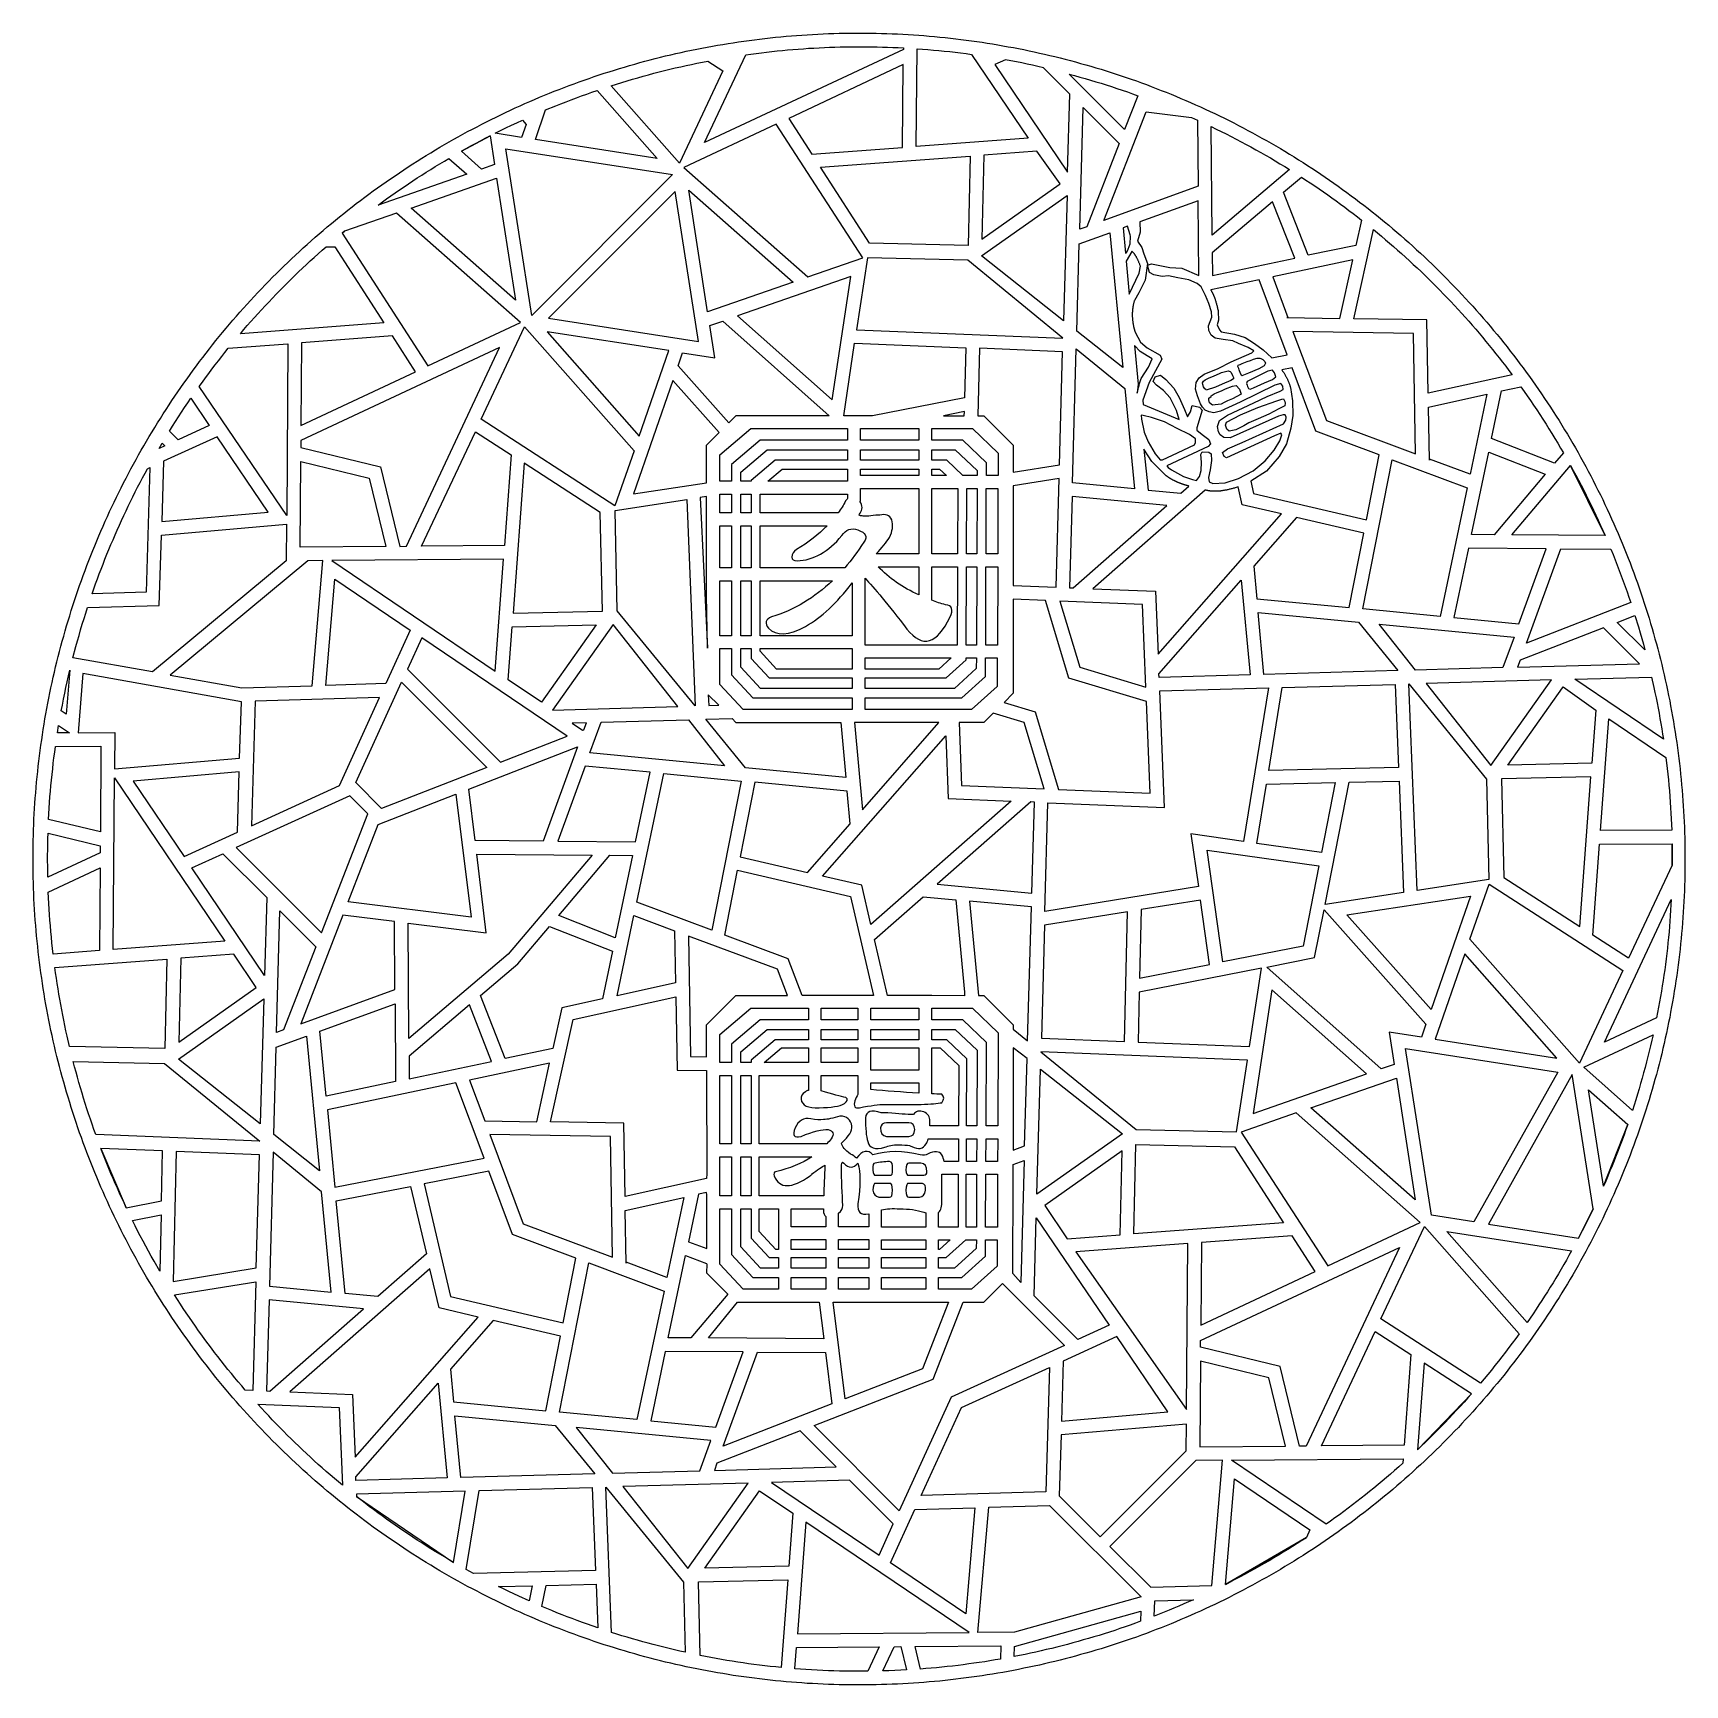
# Model space of a CAD drawing. Header units: centimetres. Extents: x 15.4 to 27, y -5.3 to 6.3.
import ezdxf

# ---------------------------------------------------------------- set-up
doc = ezdxf.new("R2010")
doc.units = ezdxf.units.CM
doc.header["$MEASUREMENT"] = 0
doc.layers.add('layer 1', color=7, linetype='Continuous')

msp = doc.modelspace()

# ---------------------------------------------------------------- linework, layer by layer
at = {"layer": 'layer 1', "color": 250}
for points, knots in [([(26.99977, 0.52663), (26.99977, 0.52663), (26.99952, 0.56399), (26.99952, 0.56399), (26.99952, 0.56399), (26.99952, 0.56399), (26.99928, 0.60134), (26.99928, 0.60134), (26.99928, 0.60134), (26.99928, 0.60134), (26.99879, 0.63894), (26.99879, 0.63894), (26.99879, 0.63894), (26.99879, 0.63894), (26.99806, 0.67606), (26.99806, 0.67606), (26.99806, 0.67606), (26.99806, 0.67606), (26.99684, 0.71366), (26.99684, 0.71366), (26.99684, 0.71366), (26.99684, 0.71366), (26.99562, 0.75077), (26.99562, 0.75077), (26.99562, 0.75077), (26.99562, 0.75077), (26.99391, 0.78837), (26.99391, 0.78837), (26.99391, 0.78837), (26.99391, 0.78837), (26.9922, 0.82573), (26.9922, 0.82573), (26.9922, 0.82573), (26.9922, 0.82573), (26.99, 0.86308), (26.99, 0.86308), (26.99, 0.86308), (26.99, 0.86308), (26.9878, 0.90044), (26.9878, 0.90044), (26.9878, 0.90044), (26.9878, 0.90044), (26.98512, 0.93755), (26.98512, 0.93755), (26.98512, 0.93755), (26.98512, 0.93755), (26.98267, 0.97491), (26.98267, 0.97491), (26.98267, 0.97491), (26.98267, 0.97491), (26.9795, 1.01226), (26.9795, 1.01226), (26.9795, 1.01226), (26.9795, 1.01226), (26.97633, 1.04962), (26.97633, 1.04962), (26.97633, 1.04962), (26.97633, 1.04962), (26.97266, 1.08673), (26.97266, 1.08673), (26.97266, 1.08673), (26.97266, 1.08673), (26.969, 1.12384), (26.969, 1.12384), (26.969, 1.12384), (26.969, 1.12384), (26.9651, 1.1612), (26.9651, 1.1612), (26.9651, 1.1612), (26.9651, 1.1612), (26.96094, 1.19831), (26.96094, 1.19831), (26.96094, 1.19831), (26.96094, 1.19831), (26.95631, 1.23543), (26.95631, 1.23543), (26.95631, 1.23543), (26.95631, 1.23543), (26.95191, 1.27254), (26.95191, 1.27254), (26.95191, 1.27254), (26.95191, 1.27254), (26.94678, 1.30965), (26.94678, 1.30965), (26.94678, 1.30965), (26.94678, 1.30965), (26.94166, 1.34652), (26.94166, 1.34652), (26.94166, 1.34652), (26.94166, 1.34652), (26.93628, 1.38363), (26.93628, 1.38363), (26.93628, 1.38363), (26.93628, 1.38363), (26.93067, 1.42074), (26.93067, 1.42074), (26.93067, 1.42074), (26.93067, 1.42074), (26.92481, 1.45761), (26.92481, 1.45761), (26.92481, 1.45761), (26.92481, 1.45761), (26.9187, 1.49448), (26.9187, 1.49448), (26.9187, 1.49448), (26.9187, 1.49448), (26.91236, 1.53135), (26.91236, 1.53135), (26.91236, 1.53135), (26.91236, 1.53135), (26.90576, 1.56822), (26.90576, 1.56822), (26.90576, 1.56822), (26.90576, 1.56822), (26.89893, 1.60484), (26.89893, 1.60484), (26.89893, 1.60484), (26.89893, 1.60484), (26.89209, 1.64171), (26.89209, 1.64171), (26.89209, 1.64171), (26.89209, 1.64171), (26.88452, 1.67833), (26.88452, 1.67833), (26.88452, 1.67833), (26.88452, 1.67833), (26.8772, 1.71496), (26.8772, 1.71496), (26.8772, 1.71496), (26.8772, 1.71496), (26.86938, 1.75158), (26.86938, 1.75158), (26.86938, 1.75158), (26.86938, 1.75158), (26.86133, 1.78796), (26.86133, 1.78796), (26.86133, 1.78796), (26.86133, 1.78796), (26.85303, 1.82458), (26.85303, 1.82458), (26.85303, 1.82458), (26.85303, 1.82458), (26.84472, 1.86121), (26.84472, 1.86121), (26.84472, 1.86121), (26.84472, 1.86121), (26.83593, 1.89734), (26.83593, 1.89734), (26.83593, 1.89734), (26.83593, 1.89734), (26.82714, 1.93372), (26.82714, 1.93372), (26.82714, 1.93372), (26.82714, 1.93372), (26.81762, 1.9701), (26.81762, 1.9701), (26.81762, 1.9701), (26.81762, 1.9701), (26.80834, 2.00624), (26.80834, 2.00624), (26.80834, 2.00624), (26.80834, 2.00624), (26.79882, 2.04237), (26.79882, 2.04237), (26.79882, 2.04237), (26.79882, 2.04237), (26.78881, 2.07827), (26.78881, 2.07827), (26.78881, 2.07827), (26.78881, 2.07827), (26.7788, 2.1144), (26.7788, 2.1144), (26.7788, 2.1144), (26.7788, 2.1144), (26.76855, 2.15054), (26.76855, 2.15054), (26.76855, 2.15054), (26.76855, 2.15054), (26.7578, 2.18618), (26.7578, 2.18618), (26.7578, 2.18618), (26.7578, 2.18618), (26.74706, 2.22208), (26.74706, 2.22208), (26.74706, 2.22208), (26.74706, 2.22208), (26.73632, 2.25797), (26.73632, 2.25797), (26.73632, 2.25797), (26.73632, 2.25797), (26.72484, 2.29337), (26.72484, 2.29337), (26.72484, 2.29337), (26.72484, 2.29337), (26.71337, 2.32902), (26.71337, 2.32902), (26.71337, 2.32902), (26.71337, 2.32902), (26.70165, 2.36466), (26.70165, 2.36466), (26.70165, 2.36466), (26.70165, 2.36466), (26.68993, 2.39982), (26.68993, 2.39982), (26.68993, 2.39982), (26.68993, 2.39982), (26.67772, 2.43547), (26.67772, 2.43547), (26.67772, 2.43547), (26.67772, 2.43547), (26.66502, 2.47063), (26.66502, 2.47063), (26.66502, 2.47063), (26.66502, 2.47063), (26.65257, 2.50579), (26.65257, 2.50579), (26.65257, 2.50579), (26.65257, 2.50579), (26.63987, 2.54095), (26.63987, 2.54095), (26.63987, 2.54095), (26.63987, 2.54095), (26.62669, 2.57611), (26.62669, 2.57611), (26.62669, 2.57611), (26.62669, 2.57611), (26.6135, 2.61102), (26.6135, 2.61102), (26.6135, 2.61102), (26.6135, 2.61102), (26.60008, 2.64594), (26.60008, 2.64594), (26.60008, 2.64594), (26.60008, 2.64594), (26.58616, 2.68061), (26.58616, 2.68061), (26.58616, 2.68061), (26.58616, 2.68061), (26.572, 2.71552), (26.572, 2.71552), (26.572, 2.71552), (26.572, 2.71552), (26.55784, 2.74995), (26.55784, 2.74995), (26.55784, 2.74995), (26.55784, 2.74995), (26.54343, 2.78438), (26.54343, 2.78438), (26.54343, 2.78438), (26.54343, 2.78438), (26.52878, 2.81905), (26.52878, 2.81905), (26.52878, 2.81905), (26.52878, 2.81905), (26.51413, 2.85323), (26.51413, 2.85323), (26.51413, 2.85323), (26.51413, 2.85323), (26.49899, 2.88741), (26.49899, 2.88741), (26.49899, 2.88741), (26.49899, 2.88741), (26.48361, 2.92159), (26.48361, 2.92159), (26.48361, 2.92159), (26.48361, 2.92159), (26.46823, 2.95553), (26.46823, 2.95553), (26.46823, 2.95553), (26.46823, 2.95553), (26.45236, 2.98971), (26.45236, 2.98971), (26.45236, 2.98971), (26.45236, 2.98971), (26.43649, 3.02341), (26.43649, 3.02341), (26.43649, 3.02341), (26.43649, 3.02341), (26.42037, 3.0571), (26.42037, 3.0571), (26.42037, 3.0571), (26.42037, 3.0571), (26.40402, 3.0908), (26.40402, 3.0908), (26.40402, 3.0908), (26.40402, 3.0908), (26.38741, 3.12425), (26.38741, 3.12425), (26.38741, 3.12425), (26.38741, 3.12425), (26.37057, 3.1577), (26.37057, 3.1577), (26.37057, 3.1577), (26.37057, 3.1577), (26.35372, 3.19115), (26.35372, 3.19115), (26.35372, 3.19115), (26.35372, 3.19115), (26.33638, 3.22411), (26.33638, 3.22411), (26.33638, 3.22411), (26.33638, 3.22411), (26.3188, 3.25707), (26.3188, 3.25707), (26.3188, 3.25707), (26.3188, 3.25707), (26.30122, 3.29027), (26.30122, 3.29027), (26.30122, 3.29027), (26.30122, 3.29027), (26.28316, 3.32299), (26.28316, 3.32299), (26.28316, 3.32299), (26.28316, 3.32299), (26.26533, 3.35595), (26.26533, 3.35595), (26.26533, 3.35595), (26.26533, 3.35595), (26.24702, 3.38843), (26.24702, 3.38843), (26.24702, 3.38843), (26.24702, 3.38843), (26.22847, 3.4209), (26.22847, 3.4209), (26.22847, 3.4209), (26.22847, 3.4209), (26.20966, 3.45313), (26.20966, 3.45313), (26.20966, 3.45313), (26.20966, 3.45313), (26.19062, 3.4856), (26.19062, 3.4856), (26.19062, 3.4856), (26.19062, 3.4856), (26.17182, 3.51759), (26.17182, 3.51759), (26.17182, 3.51759), (26.17182, 3.51759), (26.15229, 3.54957), (26.15229, 3.54957), (26.15229, 3.54957), (26.15229, 3.54957), (26.13275, 3.58156), (26.13275, 3.58156), (26.13275, 3.58156), (26.13275, 3.58156), (26.11322, 3.6133), (26.11322, 3.6133), (26.11322, 3.6133), (26.11322, 3.6133), (26.0932, 3.64504), (26.0932, 3.64504), (26.0932, 3.64504), (26.0932, 3.64504), (26.07294, 3.67653), (26.07294, 3.67653), (26.07294, 3.67653), (26.07294, 3.67653), (26.05267, 3.70803), (26.05267, 3.70803), (26.05267, 3.70803), (26.05267, 3.70803), (26.03192, 3.73928), (26.03192, 3.73928), (26.03192, 3.73928), (26.03192, 3.73928), (26.01116, 3.77029), (26.01116, 3.77029), (26.01116, 3.77029), (26.01116, 3.77029), (25.99041, 3.8013), (25.99041, 3.8013), (25.99041, 3.8013), (25.99041, 3.8013), (25.96917, 3.83206), (25.96917, 3.83206), (25.96917, 3.83206), (25.96917, 3.83206), (25.94768, 3.86283), (25.94768, 3.86283), (25.94768, 3.86283), (25.94768, 3.86283), (25.9262, 3.89335), (25.9262, 3.89335), (25.9262, 3.89335), (25.9262, 3.89335), (25.90447, 3.92387), (25.90447, 3.92387), (25.90447, 3.92387), (25.90447, 3.92387), (25.88249, 3.95414), (25.88249, 3.95414), (25.88249, 3.95414), (25.88249, 3.95414), (25.86027, 3.98418), (25.86027, 3.98418), (25.86027, 3.98418), (25.86027, 3.98418), (25.83805, 4.01421), (25.83805, 4.01421), (25.83805, 4.01421), (25.83805, 4.01421), (25.81559, 4.044), (25.81559, 4.044), (25.81559, 4.044), (25.81559, 4.044), (25.79288, 4.07378), (25.79288, 4.07378), (25.79288, 4.07378), (25.79288, 4.07378), (25.76993, 4.10333), (25.76993, 4.10333), (25.76993, 4.10333), (25.76993, 4.10333), (25.74698, 4.13263), (25.74698, 4.13263), (25.74698, 4.13263), (25.74698, 4.13263), (25.72354, 4.16192), (25.72354, 4.16192), (25.72354, 4.16192), (25.72354, 4.16192), (25.7001, 4.19098), (25.7001, 4.19098), (25.7001, 4.19098), (25.7001, 4.19098), (25.67642, 4.22003), (25.67642, 4.22003), (25.67642, 4.22003), (25.67642, 4.22003), (25.65249, 4.24885), (25.65249, 4.24885), (25.65249, 4.24885), (25.65249, 4.24885), (25.62832, 4.27741), (25.62832, 4.27741), (25.62832, 4.27741), (25.62832, 4.27741), (25.60439, 4.30598), (25.60439, 4.30598), (25.60439, 4.30598), (25.60439, 4.30598), (25.57998, 4.33455), (25.57998, 4.33455), (25.57998, 4.33455), (25.57998, 4.33455), (25.55532, 4.36262), (25.55532, 4.36262), (25.55532, 4.36262), (25.55532, 4.36262), (25.53066, 4.3907), (25.53066, 4.3907), (25.53066, 4.3907), (25.53066, 4.3907), (25.50551, 4.41854), (25.50551, 4.41854), (25.50551, 4.41854), (25.50551, 4.41854), (25.4806, 4.44613), (25.4806, 4.44613), (25.4806, 4.44613), (25.4806, 4.44613), (25.45521, 4.47372), (25.45521, 4.47372), (25.45521, 4.47372), (25.45521, 4.47372), (25.42957, 4.50131), (25.42957, 4.50131), (25.42957, 4.50131), (25.42957, 4.50131), (25.40418, 4.52841), (25.40418, 4.52841), (25.40418, 4.52841), (25.40418, 4.52841), (25.3783, 4.55527), (25.3783, 4.55527), (25.3783, 4.55527), (25.3783, 4.55527), (25.35218, 4.58212), (25.35218, 4.58212), (25.35218, 4.58212), (25.35218, 4.58212), (25.32605, 4.60898), (25.32605, 4.60898), (25.32605, 4.60898), (25.32605, 4.60898), (25.29968, 4.63559), (25.29968, 4.63559), (25.29968, 4.63559), (25.29968, 4.63559), (25.27331, 4.66196), (25.27331, 4.66196), (25.27331, 4.66196), (25.27331, 4.66196), (25.24645, 4.68809), (25.24645, 4.68809), (25.24645, 4.68809), (25.24645, 4.68809), (25.2196, 4.71421), (25.2196, 4.71421), (25.2196, 4.71421), (25.2196, 4.71421), (25.19274, 4.74009), (25.19274, 4.74009), (25.19274, 4.74009), (25.19274, 4.74009), (25.16564, 4.76573), (25.16564, 4.76573), (25.16564, 4.76573), (25.16564, 4.76573), (25.13805, 4.79137), (25.13805, 4.79137), (25.13805, 4.79137), (25.13805, 4.79137), (25.1107, 4.81652), (25.1107, 4.81652), (25.1107, 4.81652), (25.1107, 4.81652), (25.08287, 4.84167), (25.08287, 4.84167), (25.08287, 4.84167), (25.08287, 4.84167), (25.05528, 4.86681), (25.05528, 4.86681), (25.05528, 4.86681), (25.05528, 4.86681), (25.0272, 4.89147), (25.0272, 4.89147), (25.0272, 4.89147), (25.0272, 4.89147), (24.99912, 4.91613), (24.99912, 4.91613), (24.99912, 4.91613), (24.99912, 4.91613), (24.97055, 4.94055), (24.97055, 4.94055), (24.97055, 4.94055), (24.97055, 4.94055), (24.94223, 4.96472), (24.94223, 4.96472), (24.94223, 4.96472), (24.94223, 4.96472), (24.91366, 4.98914), (24.91366, 4.98914), (24.91366, 4.98914), (24.91366, 4.98914), (24.88485, 5.01282), (24.88485, 5.01282), (24.88485, 5.01282), (24.88485, 5.01282), (24.85604, 5.03675), (24.85604, 5.03675), (24.85604, 5.03675), (24.85604, 5.03675), (24.82699, 5.05994), (24.82699, 5.05994), (24.82699, 5.05994), (24.82699, 5.05994), (24.79769, 5.08363), (24.79769, 5.08363), (24.79769, 5.08363), (24.79769, 5.08363), (24.76839, 5.10658), (24.76839, 5.10658), (24.76839, 5.10658), (24.76839, 5.10658), (24.73885, 5.12953), (24.73885, 5.12953), (24.73885, 5.12953), (24.73885, 5.12953), (24.70906, 5.15224), (24.70906, 5.15224), (24.70906, 5.15224), (24.70906, 5.15224), (24.67927, 5.17494), (24.67927, 5.17494), (24.67927, 5.17494), (24.67927, 5.17494), (24.64924, 5.19716), (24.64924, 5.19716), (24.64924, 5.19716), (24.64924, 5.19716), (24.61896, 5.21962), (24.61896, 5.21962), (24.61896, 5.21962), (24.61896, 5.21962), (24.58869, 5.24135), (24.58869, 5.24135), (24.58869, 5.24135), (24.58869, 5.24135), (24.55841, 5.26333), (24.55841, 5.26333), (24.55841, 5.26333), (24.55841, 5.26333), (24.52789, 5.28482), (24.52789, 5.28482), (24.52789, 5.28482), (24.52789, 5.28482), (24.49713, 5.3063), (24.49713, 5.3063), (24.49713, 5.3063), (24.49713, 5.3063), (24.46636, 5.32754), (24.46636, 5.32754), (24.46636, 5.32754), (24.46636, 5.32754), (24.4356, 5.3483), (24.4356, 5.3483), (24.4356, 5.3483), (24.4356, 5.3483), (24.40459, 5.36929), (24.40459, 5.36929), (24.40459, 5.36929), (24.40459, 5.36929), (24.37334, 5.3898), (24.37334, 5.3898), (24.37334, 5.3898), (24.37334, 5.3898), (24.34209, 5.41031), (24.34209, 5.41031), (24.34209, 5.41031), (24.34209, 5.41031), (24.31059, 5.43058), (24.31059, 5.43058), (24.31059, 5.43058), (24.31059, 5.43058), (24.27885, 5.45036), (24.27885, 5.45036), (24.27885, 5.45036), (24.27885, 5.45036), (24.24711, 5.47013), (24.24711, 5.47013), (24.24711, 5.47013), (24.24711, 5.47013), (24.21537, 5.48991), (24.21537, 5.48991), (24.21537, 5.48991), (24.21537, 5.48991), (24.18338, 5.50944), (24.18338, 5.50944), (24.18338, 5.50944), (24.18338, 5.50944), (24.15115, 5.52824), (24.15115, 5.52824), (24.15115, 5.52824), (24.15115, 5.52824), (24.11892, 5.54729), (24.11892, 5.54729), (24.11892, 5.54729), (24.11892, 5.54729), (24.08645, 5.56633), (24.08645, 5.56633), (24.08645, 5.56633), (24.08645, 5.56633), (24.05398, 5.58489), (24.05398, 5.58489), (24.05398, 5.58489), (24.05398, 5.58489), (24.0215, 5.60296), (24.0215, 5.60296), (24.0215, 5.60296), (24.0215, 5.60296), (23.98879, 5.62127), (23.98879, 5.62127), (23.98879, 5.62127), (23.98879, 5.62127), (23.95607, 5.63909), (23.95607, 5.63909), (23.95607, 5.63909), (23.95607, 5.63909), (23.92311, 5.65691), (23.92311, 5.65691), (23.92311, 5.65691), (23.92311, 5.65691), (23.8899, 5.67449), (23.8899, 5.67449), (23.8899, 5.67449), (23.8899, 5.67449), (23.8567, 5.69183), (23.8567, 5.69183), (23.8567, 5.69183), (23.8567, 5.69183), (23.82374, 5.70892), (23.82374, 5.70892), (23.82374, 5.70892), (23.82374, 5.70892), (23.79029, 5.72552), (23.79029, 5.72552), (23.79029, 5.72552), (23.79029, 5.72552), (23.75684, 5.74213), (23.75684, 5.74213), (23.75684, 5.74213), (23.75684, 5.74213), (23.72314, 5.75873), (23.72314, 5.75873), (23.72314, 5.75873), (23.72314, 5.75873), (23.6892, 5.77484), (23.6892, 5.77484), (23.6892, 5.77484), (23.6892, 5.77484), (23.65575, 5.79096), (23.65575, 5.79096), (23.65575, 5.79096), (23.65575, 5.79096), (23.62182, 5.80683), (23.62182, 5.80683), (23.62182, 5.80683), (23.62182, 5.80683), (23.58763, 5.82221), (23.58763, 5.82221), (23.58763, 5.82221), (23.58763, 5.82221), (23.55345, 5.83759), (23.55345, 5.83759), (23.55345, 5.83759), (23.55345, 5.83759), (23.51951, 5.85273), (23.51951, 5.85273), (23.51951, 5.85273), (23.51951, 5.85273), (23.48509, 5.86762), (23.48509, 5.86762), (23.48509, 5.86762), (23.48509, 5.86762), (23.45066, 5.88227), (23.45066, 5.88227), (23.45066, 5.88227), (23.45066, 5.88227), (23.41623, 5.89668), (23.41623, 5.89668), (23.41623, 5.89668), (23.41623, 5.89668), (23.38181, 5.91109), (23.38181, 5.91109), (23.38181, 5.91109), (23.38181, 5.91109), (23.34689, 5.925), (23.34689, 5.925), (23.34689, 5.925), (23.34689, 5.925), (23.31222, 5.93868), (23.31222, 5.93868), (23.31222, 5.93868), (23.31222, 5.93868), (23.27731, 5.95259), (23.27731, 5.95259), (23.27731, 5.95259), (23.27731, 5.95259), (23.24239, 5.96602), (23.24239, 5.96602), (23.24239, 5.96602), (23.24239, 5.96602), (23.20748, 5.97896), (23.20748, 5.97896), (23.20748, 5.97896), (23.20748, 5.97896), (23.17232, 5.9919), (23.17232, 5.9919), (23.17232, 5.9919), (23.17232, 5.9919), (23.13716, 6.0046), (23.13716, 6.0046), (23.13716, 6.0046), (23.13716, 6.0046), (23.10176, 6.01681), (23.10176, 6.01681), (23.10176, 6.01681), (23.10176, 6.01681), (23.06635, 6.02926), (23.06635, 6.02926), (23.06635, 6.02926), (23.06635, 6.02926), (23.03119, 6.04122), (23.03119, 6.04122), (23.03119, 6.04122), (23.03119, 6.04122), (22.99555, 6.05294), (22.99555, 6.05294), (22.99555, 6.05294), (22.99555, 6.05294), (22.9599, 6.06442), (22.9599, 6.06442), (22.9599, 6.06442), (22.9599, 6.06442), (22.9245, 6.07589), (22.9245, 6.07589), (22.9245, 6.07589), (22.9245, 6.07589), (22.8886, 6.08688), (22.8886, 6.08688), (22.8886, 6.08688), (22.8886, 6.08688), (22.85271, 6.09762), (22.85271, 6.09762), (22.85271, 6.09762), (22.85271, 6.09762), (22.81706, 6.10812), (22.81706, 6.10812), (22.81706, 6.10812), (22.81706, 6.10812), (22.78093, 6.11887), (22.78093, 6.11887), (22.78093, 6.11887), (22.78093, 6.11887), (22.74504, 6.12888), (22.74504, 6.12888), (22.74504, 6.12888), (22.74504, 6.12888), (22.7089, 6.13864), (22.7089, 6.13864), (22.7089, 6.13864), (22.7089, 6.13864), (22.67277, 6.14865), (22.67277, 6.14865), (22.67277, 6.14865), (22.67277, 6.14865), (22.63663, 6.15793), (22.63663, 6.15793), (22.63663, 6.15793), (22.63663, 6.15793), (22.6005, 6.16721), (22.6005, 6.16721), (22.6005, 6.16721), (22.6005, 6.16721), (22.56412, 6.17624), (22.56412, 6.17624), (22.56412, 6.17624), (22.56412, 6.17624), (22.52774, 6.18479), (22.52774, 6.18479), (22.52774, 6.18479), (22.52774, 6.18479), (22.49136, 6.19358), (22.49136, 6.19358), (22.49136, 6.19358), (22.49136, 6.19358), (22.45473, 6.20164), (22.45473, 6.20164), (22.45473, 6.20164), (22.45473, 6.20164), (22.41835, 6.20994), (22.41835, 6.20994), (22.41835, 6.20994), (22.41835, 6.20994), (22.38173, 6.21751), (22.38173, 6.21751), (22.38173, 6.21751), (22.38173, 6.21751), (22.3451, 6.22532), (22.3451, 6.22532), (22.3451, 6.22532), (22.3451, 6.22532), (22.30848, 6.2324), (22.30848, 6.2324), (22.30848, 6.2324), (22.30848, 6.2324), (22.27161, 6.23972), (22.27161, 6.23972), (22.27161, 6.23972), (22.27161, 6.23972), (22.23499, 6.24632), (22.23499, 6.24632), (22.23499, 6.24632), (22.23499, 6.24632), (22.19812, 6.25315), (22.19812, 6.25315), (22.19812, 6.25315), (22.19812, 6.25315), (22.1615, 6.2595), (22.1615, 6.2595), (22.1615, 6.2595), (22.1615, 6.2595), (22.12438, 6.26561), (22.12438, 6.26561), (22.12438, 6.26561), (22.12438, 6.26561), (22.08727, 6.27171), (22.08727, 6.27171), (22.08727, 6.27171), (22.08727, 6.27171), (22.05065, 6.27732), (22.05065, 6.27732), (22.05065, 6.27732), (22.05065, 6.27732), (22.01354, 6.2827), (22.01354, 6.2827), (22.01354, 6.2827), (22.01354, 6.2827), (21.97667, 6.28807), (21.97667, 6.28807), (21.97667, 6.28807), (21.97667, 6.28807), (21.93931, 6.29295), (21.93931, 6.29295), (21.93931, 6.29295), (21.93931, 6.29295), (21.90244, 6.29783), (21.90244, 6.29783), (21.90244, 6.29783), (21.90244, 6.29783), (21.86509, 6.30223), (21.86509, 6.30223), (21.86509, 6.30223), (21.86509, 6.30223), (21.82797, 6.30638), (21.82797, 6.30638), (21.82797, 6.30638), (21.82797, 6.30638), (21.79086, 6.31053), (21.79086, 6.31053), (21.79086, 6.31053), (21.79086, 6.31053), (21.7535, 6.31419), (21.7535, 6.31419), (21.7535, 6.31419), (21.7535, 6.31419), (21.71639, 6.31786), (21.71639, 6.31786), (21.71639, 6.31786), (21.71639, 6.31786), (21.67904, 6.32103), (21.67904, 6.32103), (21.67904, 6.32103), (21.67904, 6.32103), (21.64192, 6.3242), (21.64192, 6.3242), (21.64192, 6.3242), (21.64192, 6.3242), (21.60457, 6.32689), (21.60457, 6.32689), (21.60457, 6.32689), (21.60457, 6.32689), (21.56721, 6.32957), (21.56721, 6.32957), (21.56721, 6.32957), (21.56721, 6.32957), (21.52985, 6.33202), (21.52985, 6.33202), (21.52985, 6.33202), (21.52985, 6.33202), (21.4925, 6.33421), (21.4925, 6.33421), (21.4925, 6.33421), (21.4925, 6.33421), (21.45539, 6.33568), (21.45539, 6.33568), (21.45539, 6.33568), (21.45539, 6.33568), (21.41779, 6.33739), (21.41779, 6.33739), (21.41779, 6.33739), (21.41779, 6.33739), (21.38067, 6.33885), (21.38067, 6.33885), (21.38067, 6.33885), (21.38067, 6.33885), (21.34307, 6.34007), (21.34307, 6.34007), (21.34307, 6.34007), (21.34307, 6.34007), (21.30572, 6.34081), (21.30572, 6.34081), (21.30572, 6.34081), (21.30572, 6.34081), (21.26836, 6.34154), (21.26836, 6.34154), (21.26836, 6.34154), (21.26836, 6.34154), (21.231, 6.34203), (21.231, 6.34203), (21.231, 6.34203), (21.231, 6.34203), (21.19365, 6.34227), (21.19365, 6.34227), (21.19365, 6.34227), (21.19365, 6.34227), (21.15605, 6.34203), (21.15605, 6.34203), (21.15605, 6.34203), (21.15605, 6.34203), (21.11869, 6.34178), (21.11869, 6.34178), (21.11869, 6.34178), (21.11869, 6.34178), (21.08133, 6.34129), (21.08133, 6.34129), (21.08133, 6.34129), (21.08133, 6.34129), (21.04398, 6.34056), (21.04398, 6.34056), (21.04398, 6.34056), (21.04398, 6.34056), (21.00662, 6.33934), (21.00662, 6.33934), (21.00662, 6.33934), (21.00662, 6.33934), (20.96926, 6.33812), (20.96926, 6.33812), (20.96926, 6.33812), (20.96926, 6.33812), (20.93166, 6.33666), (20.93166, 6.33666), (20.93166, 6.33666), (20.93166, 6.33666), (20.89455, 6.33519), (20.89455, 6.33519), (20.89455, 6.33519), (20.89455, 6.33519), (20.85719, 6.33299), (20.85719, 6.33299), (20.85719, 6.33299), (20.85719, 6.33299), (20.81959, 6.3308), (20.81959, 6.3308), (20.81959, 6.3308), (20.81959, 6.3308), (20.78248, 6.32835), (20.78248, 6.32835), (20.78248, 6.32835), (20.78248, 6.32835), (20.74513, 6.32567), (20.74513, 6.32567), (20.74513, 6.32567), (20.74513, 6.32567), (20.70801, 6.32249), (20.70801, 6.32249), (20.70801, 6.32249), (20.70801, 6.32249), (20.67066, 6.31956), (20.67066, 6.31956), (20.67066, 6.31956), (20.67066, 6.31956), (20.63354, 6.31615), (20.63354, 6.31615), (20.63354, 6.31615), (20.63354, 6.31615), (20.59619, 6.31248), (20.59619, 6.31248), (20.59619, 6.31248), (20.59619, 6.31248), (20.55908, 6.30833), (20.55908, 6.30833), (20.55908, 6.30833), (20.55908, 6.30833), (20.52172, 6.30443), (20.52172, 6.30443), (20.52172, 6.30443), (20.52172, 6.30443), (20.48461, 6.30003), (20.48461, 6.30003), (20.48461, 6.30003), (20.48461, 6.30003), (20.44749, 6.29539), (20.44749, 6.29539), (20.44749, 6.29539), (20.44749, 6.29539), (20.41038, 6.29051), (20.41038, 6.29051), (20.41038, 6.29051), (20.41038, 6.29051), (20.37351, 6.28538), (20.37351, 6.28538), (20.37351, 6.28538), (20.37351, 6.28538), (20.3364, 6.28001), (20.3364, 6.28001), (20.3364, 6.28001), (20.3364, 6.28001), (20.29953, 6.27439), (20.29953, 6.27439), (20.29953, 6.27439), (20.29953, 6.27439), (20.26242, 6.26878), (20.26242, 6.26878), (20.26242, 6.26878), (20.26242, 6.26878), (20.22531, 6.26268), (20.22531, 6.26268), (20.22531, 6.26268), (20.22531, 6.26268), (20.18869, 6.25657), (20.18869, 6.25657), (20.18869, 6.25657), (20.18869, 6.25657), (20.15182, 6.24973), (20.15182, 6.24973), (20.15182, 6.24973), (20.15182, 6.24973), (20.11519, 6.24314), (20.11519, 6.24314), (20.11519, 6.24314), (20.11519, 6.24314), (20.07832, 6.23606), (20.07832, 6.23606), (20.07832, 6.23606), (20.07832, 6.23606), (20.04146, 6.22874), (20.04146, 6.22874), (20.04146, 6.22874), (20.04146, 6.22874), (20.00508, 6.22141), (20.00508, 6.22141), (20.00508, 6.22141), (20.00508, 6.22141), (19.96821, 6.2136), (19.96821, 6.2136), (19.96821, 6.2136), (19.96821, 6.2136), (19.93183, 6.20579), (19.93183, 6.20579), (19.93183, 6.20579), (19.93183, 6.20579), (19.8952, 6.19773), (19.8952, 6.19773), (19.8952, 6.19773), (19.8952, 6.19773), (19.85883, 6.18918), (19.85883, 6.18918), (19.85883, 6.18918), (19.85883, 6.18918), (19.82245, 6.18064), (19.82245, 6.18064), (19.82245, 6.18064), (19.82245, 6.18064), (19.78607, 6.1716), (19.78607, 6.1716), (19.78607, 6.1716), (19.78607, 6.1716), (19.74993, 6.16257), (19.74993, 6.16257), (19.74993, 6.16257), (19.74993, 6.16257), (19.71355, 6.15305), (19.71355, 6.15305), (19.71355, 6.15305), (19.71355, 6.15305), (19.67741, 6.14353), (19.67741, 6.14353), (19.67741, 6.14353), (19.67741, 6.14353), (19.64152, 6.134), (19.64152, 6.134), (19.64152, 6.134), (19.64152, 6.134), (19.60539, 6.12375), (19.60539, 6.12375), (19.60539, 6.12375), (19.60539, 6.12375), (19.56925, 6.11349), (19.56925, 6.11349), (19.56925, 6.11349), (19.56925, 6.11349), (19.5336, 6.10299), (19.5336, 6.10299), (19.5336, 6.10299), (19.5336, 6.10299), (19.49771, 6.09225), (19.49771, 6.09225), (19.49771, 6.09225), (19.49771, 6.09225), (19.46182, 6.08126), (19.46182, 6.08126), (19.46182, 6.08126), (19.46182, 6.08126), (19.42617, 6.07028), (19.42617, 6.07028), (19.42617, 6.07028), (19.42617, 6.07028), (19.39053, 6.0588), (19.39053, 6.0588), (19.39053, 6.0588), (19.39053, 6.0588), (19.35488, 6.04708), (19.35488, 6.04708), (19.35488, 6.04708), (19.35488, 6.04708), (19.31996, 6.03512), (19.31996, 6.03512), (19.31996, 6.03512), (19.31996, 6.03512), (19.28456, 6.02315), (19.28456, 6.02315), (19.28456, 6.02315), (19.28456, 6.02315), (19.24916, 6.01095), (19.24916, 6.01095), (19.24916, 6.01095), (19.24916, 6.01095), (19.214, 5.99825), (19.214, 5.99825), (19.214, 5.99825), (19.214, 5.99825), (19.17884, 5.98531), (19.17884, 5.98531), (19.17884, 5.98531), (19.17884, 5.98531), (19.14368, 5.97237), (19.14368, 5.97237), (19.14368, 5.97237), (19.14368, 5.97237), (19.10877, 5.95918), (19.10877, 5.95918), (19.10877, 5.95918), (19.10877, 5.95918), (19.07385, 5.94576), (19.07385, 5.94576), (19.07385, 5.94576), (19.07385, 5.94576), (19.03894, 5.93208), (19.03894, 5.93208), (19.03894, 5.93208), (19.03894, 5.93208), (19.00427, 5.91817), (19.00427, 5.91817), (19.00427, 5.91817), (19.00427, 5.91817), (18.96984, 5.904), (18.96984, 5.904), (18.96984, 5.904), (18.96984, 5.904), (18.93517, 5.8896), (18.93517, 5.8896), (18.93517, 5.8896), (18.93517, 5.8896), (18.90074, 5.87519), (18.90074, 5.87519), (18.90074, 5.87519), (18.90074, 5.87519), (18.86632, 5.8603), (18.86632, 5.8603), (18.86632, 5.8603), (18.86632, 5.8603), (18.83213, 5.84541), (18.83213, 5.84541), (18.83213, 5.84541), (18.83213, 5.84541), (18.79795, 5.83002), (18.79795, 5.83002), (18.79795, 5.83002), (18.79795, 5.83002), (18.76377, 5.81464), (18.76377, 5.81464), (18.76377, 5.81464), (18.76377, 5.81464), (18.72983, 5.79902), (18.72983, 5.79902), (18.72983, 5.79902), (18.72983, 5.79902), (18.69614, 5.78315), (18.69614, 5.78315), (18.69614, 5.78315), (18.69614, 5.78315), (18.66244, 5.76703), (18.66244, 5.76703), (18.66244, 5.76703), (18.66244, 5.76703), (18.62875, 5.75067), (18.62875, 5.75067), (18.62875, 5.75067), (18.62875, 5.75067), (18.59505, 5.73407), (18.59505, 5.73407), (18.59505, 5.73407), (18.59505, 5.73407), (18.5616, 5.71722), (18.5616, 5.71722), (18.5616, 5.71722), (18.5616, 5.71722), (18.5284, 5.70013), (18.5284, 5.70013), (18.5284, 5.70013), (18.5284, 5.70013), (18.49519, 5.68304), (18.49519, 5.68304), (18.49519, 5.68304), (18.49519, 5.68304), (18.46199, 5.6657), (18.46199, 5.6657), (18.46199, 5.6657), (18.46199, 5.6657), (18.42903, 5.64813), (18.42903, 5.64813), (18.42903, 5.64813), (18.42903, 5.64813), (18.39606, 5.6303), (18.39606, 5.6303), (18.39606, 5.6303), (18.39606, 5.6303), (18.36335, 5.61223), (18.36335, 5.61223), (18.36335, 5.61223), (18.36335, 5.61223), (18.33087, 5.59392), (18.33087, 5.59392), (18.33087, 5.59392), (18.33087, 5.59392), (18.2984, 5.57537), (18.2984, 5.57537), (18.2984, 5.57537), (18.2984, 5.57537), (18.26593, 5.55705), (18.26593, 5.55705), (18.26593, 5.55705), (18.26593, 5.55705), (18.23345, 5.53801), (18.23345, 5.53801), (18.23345, 5.53801), (18.23345, 5.53801), (18.20147, 5.51896), (18.20147, 5.51896), (18.20147, 5.51896), (18.20147, 5.51896), (18.16924, 5.49943), (18.16924, 5.49943), (18.16924, 5.49943), (18.16924, 5.49943), (18.13725, 5.48014), (18.13725, 5.48014), (18.13725, 5.48014), (18.13725, 5.48014), (18.10551, 5.46037), (18.10551, 5.46037), (18.10551, 5.46037), (18.10551, 5.46037), (18.07377, 5.44035), (18.07377, 5.44035), (18.07377, 5.44035), (18.07377, 5.44035), (18.04228, 5.42032), (18.04228, 5.42032), (18.04228, 5.42032), (18.04228, 5.42032), (18.01102, 5.40006), (18.01102, 5.40006), (18.01102, 5.40006), (18.01102, 5.40006), (17.97977, 5.37955), (17.97977, 5.37955), (17.97977, 5.37955), (17.97977, 5.37955), (17.94876, 5.3588), (17.94876, 5.3588), (17.94876, 5.3588), (17.94876, 5.3588), (17.91776, 5.33804), (17.91776, 5.33804), (17.91776, 5.33804), (17.91776, 5.33804), (17.88675, 5.3168), (17.88675, 5.3168), (17.88675, 5.3168), (17.88675, 5.3168), (17.85598, 5.29556), (17.85598, 5.29556), (17.85598, 5.29556), (17.85598, 5.29556), (17.82546, 5.27407), (17.82546, 5.27407), (17.82546, 5.27407), (17.82546, 5.27407), (17.79494, 5.2521), (17.79494, 5.2521), (17.79494, 5.2521), (17.79494, 5.2521), (17.76467, 5.23037), (17.76467, 5.23037), (17.76467, 5.23037), (17.76467, 5.23037), (17.73439, 5.20815), (17.73439, 5.20815), (17.73439, 5.20815), (17.73439, 5.20815), (17.70436, 5.18617), (17.70436, 5.18617), (17.70436, 5.18617), (17.70436, 5.18617), (17.67457, 5.16347), (17.67457, 5.16347), (17.67457, 5.16347), (17.67457, 5.16347), (17.64478, 5.14101), (17.64478, 5.14101), (17.64478, 5.14101), (17.64478, 5.14101), (17.615, 5.11805), (17.615, 5.11805), (17.615, 5.11805), (17.615, 5.11805), (17.58545, 5.0951), (17.58545, 5.0951), (17.58545, 5.0951), (17.58545, 5.0951), (17.5564, 5.07166), (17.5564, 5.07166), (17.5564, 5.07166), (17.5564, 5.07166), (17.5271, 5.04847), (17.5271, 5.04847), (17.5271, 5.04847), (17.5271, 5.04847), (17.49829, 5.02454), (17.49829, 5.02454), (17.49829, 5.02454), (17.49829, 5.02454), (17.46923, 5.00086), (17.46923, 5.00086), (17.46923, 5.00086), (17.46923, 5.00086), (17.44067, 4.97717), (17.44067, 4.97717), (17.44067, 4.97717), (17.44067, 4.97717), (17.4121, 4.95276), (17.4121, 4.95276), (17.4121, 4.95276), (17.4121, 4.95276), (17.38378, 4.92859), (17.38378, 4.92859), (17.38378, 4.92859), (17.38378, 4.92859), (17.35546, 4.90393), (17.35546, 4.90393), (17.35546, 4.90393), (17.35546, 4.90393), (17.32738, 4.87927), (17.32738, 4.87927), (17.32738, 4.87927), (17.32738, 4.87927), (17.29954, 4.85436), (17.29954, 4.85436), (17.29954, 4.85436), (17.29954, 4.85436), (17.27171, 4.82921), (17.27171, 4.82921), (17.27171, 4.82921), (17.27171, 4.82921), (17.24412, 4.80406), (17.24412, 4.80406), (17.24412, 4.80406), (17.24412, 4.80406), (17.21677, 4.77867), (17.21677, 4.77867), (17.21677, 4.77867), (17.21677, 4.77867), (17.18943, 4.75279), (17.18943, 4.75279), (17.18943, 4.75279), (17.18943, 4.75279), (17.16232, 4.72715), (17.16232, 4.72715), (17.16232, 4.72715), (17.16232, 4.72715), (17.13547, 4.70127), (17.13547, 4.70127), (17.13547, 4.70127), (17.13547, 4.70127), (17.10885, 4.6749), (17.10885, 4.6749), (17.10885, 4.6749), (17.10885, 4.6749), (17.082, 4.64878), (17.082, 4.64878), (17.082, 4.64878), (17.082, 4.64878), (17.05563, 4.62241), (17.05563, 4.62241), (17.05563, 4.62241), (17.05563, 4.62241), (17.0295, 4.5958), (17.0295, 4.5958), (17.0295, 4.5958), (17.0295, 4.5958), (17.00338, 4.56869), (17.00338, 4.56869), (17.00338, 4.56869), (17.00338, 4.56869), (16.97725, 4.54184), (16.97725, 4.54184), (16.97725, 4.54184), (16.97725, 4.54184), (16.95161, 4.51474), (16.95161, 4.51474), (16.95161, 4.51474), (16.95161, 4.51474), (16.92622, 4.48763), (16.92622, 4.48763), (16.92622, 4.48763), (16.92622, 4.48763), (16.90059, 4.4598), (16.90059, 4.4598), (16.90059, 4.4598), (16.90059, 4.4598), (16.87544, 4.43221), (16.87544, 4.43221), (16.87544, 4.43221), (16.87544, 4.43221), (16.85053, 4.40462), (16.85053, 4.40462), (16.85053, 4.40462), (16.85053, 4.40462), (16.82563, 4.37654), (16.82563, 4.37654), (16.82563, 4.37654), (16.82563, 4.37654), (16.80097, 4.34846), (16.80097, 4.34846), (16.80097, 4.34846), (16.80097, 4.34846), (16.77631, 4.32038), (16.77631, 4.32038), (16.77631, 4.32038), (16.77631, 4.32038), (16.75214, 4.29182), (16.75214, 4.29182), (16.75214, 4.29182), (16.75214, 4.29182), (16.72821, 4.26325), (16.72821, 4.26325), (16.72821, 4.26325), (16.72821, 4.26325), (16.70404, 4.23444), (16.70404, 4.23444), (16.70404, 4.23444), (16.70404, 4.23444), (16.68035, 4.20563), (16.68035, 4.20563), (16.68035, 4.20563), (16.68035, 4.20563), (16.65667, 4.17657), (16.65667, 4.17657), (16.65667, 4.17657), (16.65667, 4.17657), (16.63347, 4.14727), (16.63347, 4.14727), (16.63347, 4.14727), (16.63347, 4.14727), (16.61028, 4.11798), (16.61028, 4.11798), (16.61028, 4.11798), (16.61028, 4.11798), (16.58733, 4.08868), (16.58733, 4.08868), (16.58733, 4.08868), (16.58733, 4.08868), (16.56438, 4.05889), (16.56438, 4.05889), (16.56438, 4.05889), (16.56438, 4.05889), (16.54191, 4.0291), (16.54191, 4.0291), (16.54191, 4.0291), (16.54191, 4.0291), (16.51921, 3.99931), (16.51921, 3.99931), (16.51921, 3.99931), (16.51921, 3.99931), (16.49723, 3.96928), (16.49723, 3.96928), (16.49723, 3.96928), (16.49723, 3.96928), (16.47502, 3.93901), (16.47502, 3.93901), (16.47502, 3.93901), (16.47502, 3.93901), (16.45328, 3.90873), (16.45328, 3.90873), (16.45328, 3.90873), (16.45328, 3.90873), (16.43155, 3.87821), (16.43155, 3.87821), (16.43155, 3.87821), (16.43155, 3.87821), (16.41007, 3.84745), (16.41007, 3.84745), (16.41007, 3.84745), (16.41007, 3.84745), (16.38883, 3.81668), (16.38883, 3.81668), (16.38883, 3.81668), (16.38883, 3.81668), (16.36783, 3.78592), (16.36783, 3.78592), (16.36783, 3.78592), (16.36783, 3.78592), (16.34708, 3.75467), (16.34708, 3.75467), (16.34708, 3.75467), (16.34708, 3.75467), (16.32632, 3.72366), (16.32632, 3.72366), (16.32632, 3.72366), (16.32632, 3.72366), (16.30581, 3.69216), (16.30581, 3.69216), (16.30581, 3.69216), (16.30581, 3.69216), (16.28579, 3.66091), (16.28579, 3.66091), (16.28579, 3.66091), (16.28579, 3.66091), (16.26553, 3.62917), (16.26553, 3.62917), (16.26553, 3.62917), (16.26553, 3.62917), (16.24575, 3.59743), (16.24575, 3.59743), (16.24575, 3.59743), (16.24575, 3.59743), (16.22597, 3.56569), (16.22597, 3.56569), (16.22597, 3.56569), (16.22597, 3.56569), (16.20668, 3.5337), (16.20668, 3.5337), (16.20668, 3.5337), (16.20668, 3.5337), (16.18739, 3.50147), (16.18739, 3.50147), (16.18739, 3.50147), (16.18739, 3.50147), (16.16835, 3.46924), (16.16835, 3.46924), (16.16835, 3.46924), (16.16835, 3.46924), (16.14931, 3.43701), (16.14931, 3.43701), (16.14931, 3.43701), (16.14931, 3.43701), (16.13099, 3.40479), (16.13099, 3.40479), (16.13099, 3.40479), (16.13099, 3.40479), (16.11244, 3.37231), (16.11244, 3.37231), (16.11244, 3.37231), (16.11244, 3.37231), (16.09437, 3.33959), (16.09437, 3.33959), (16.09437, 3.33959), (16.09437, 3.33959), (16.0763, 3.30663), (16.0763, 3.30663), (16.0763, 3.30663), (16.0763, 3.30663), (16.05848, 3.27367), (16.05848, 3.27367), (16.05848, 3.27367), (16.05848, 3.27367), (16.04114, 3.24071), (16.04114, 3.24071), (16.04114, 3.24071), (16.04114, 3.24071), (16.02381, 3.2075), (16.02381, 3.2075), (16.02381, 3.2075), (16.02381, 3.2075), (16.00647, 3.17454), (16.00647, 3.17454), (16.00647, 3.17454), (16.00647, 3.17454), (15.98963, 3.14109), (15.98963, 3.14109), (15.98963, 3.14109), (15.98963, 3.14109), (15.97278, 3.1074), (15.97278, 3.1074), (15.97278, 3.1074), (15.97278, 3.1074), (15.95642, 3.07395), (15.95642, 3.07395), (15.95642, 3.07395), (15.95642, 3.07395), (15.94006, 3.04025), (15.94006, 3.04025), (15.94006, 3.04025), (15.94006, 3.04025), (15.92395, 3.00656), (15.92395, 3.00656), (15.92395, 3.00656), (15.92395, 3.00656), (15.90808, 2.97262), (15.90808, 2.97262), (15.90808, 2.97262), (15.90808, 2.97262), (15.89245, 2.93868), (15.89245, 2.93868), (15.89245, 2.93868), (15.89245, 2.93868), (15.87707, 2.9045), (15.87707, 2.9045), (15.87707, 2.9045), (15.87707, 2.9045), (15.86193, 2.87056), (15.86193, 2.87056), (15.86193, 2.87056), (15.86193, 2.87056), (15.84704, 2.83614), (15.84704, 2.83614), (15.84704, 2.83614), (15.84704, 2.83614), (15.83214, 2.80171), (15.83214, 2.80171), (15.83214, 2.80171), (15.83214, 2.80171), (15.81774, 2.76728), (15.81774, 2.76728), (15.81774, 2.76728), (15.81774, 2.76728), (15.80333, 2.73286), (15.80333, 2.73286), (15.80333, 2.73286), (15.80333, 2.73286), (15.78941, 2.69819), (15.78941, 2.69819), (15.78941, 2.69819), (15.78941, 2.69819), (15.7755, 2.66327), (15.7755, 2.66327), (15.7755, 2.66327), (15.7755, 2.66327), (15.76207, 2.62836), (15.76207, 2.62836), (15.76207, 2.62836), (15.76207, 2.62836), (15.74864, 2.59369), (15.74864, 2.59369), (15.74864, 2.59369), (15.74864, 2.59369), (15.73546, 2.55853), (15.73546, 2.55853), (15.73546, 2.55853), (15.73546, 2.55853), (15.72227, 2.52337), (15.72227, 2.52337), (15.72227, 2.52337), (15.72227, 2.52337), (15.70957, 2.48845), (15.70957, 2.48845), (15.70957, 2.48845), (15.70957, 2.48845), (15.69712, 2.45305), (15.69712, 2.45305), (15.69712, 2.45305), (15.69712, 2.45305), (15.68491, 2.41765), (15.68491, 2.41765), (15.68491, 2.41765), (15.68491, 2.41765), (15.67295, 2.38249), (15.67295, 2.38249), (15.67295, 2.38249), (15.67295, 2.38249), (15.66099, 2.34684), (15.66099, 2.34684), (15.66099, 2.34684), (15.66099, 2.34684), (15.64927, 2.31119), (15.64927, 2.31119), (15.64927, 2.31119), (15.64927, 2.31119), (15.63804, 2.27579), (15.63804, 2.27579), (15.63804, 2.27579), (15.63804, 2.27579), (15.62705, 2.2399), (15.62705, 2.2399), (15.62705, 2.2399), (15.62705, 2.2399), (15.61582, 2.20401), (15.61582, 2.20401), (15.61582, 2.20401), (15.61582, 2.20401), (15.60532, 2.16836), (15.60532, 2.16836), (15.60532, 2.16836), (15.60532, 2.16836), (15.59482, 2.13247), (15.59482, 2.13247), (15.59482, 2.13247), (15.59482, 2.13247), (15.58481, 2.09633), (15.58481, 2.09633), (15.58481, 2.09633), (15.58481, 2.09633), (15.57455, 2.06044), (15.57455, 2.06044), (15.57455, 2.06044), (15.57455, 2.06044), (15.56503, 2.02431), (15.56503, 2.02431), (15.56503, 2.02431), (15.56503, 2.02431), (15.55527, 1.98793), (15.55527, 1.98793), (15.55527, 1.98793), (15.55527, 1.98793), (15.54623, 1.95203), (15.54623, 1.95203), (15.54623, 1.95203), (15.54623, 1.95203), (15.5372, 1.91565), (15.5372, 1.91565), (15.5372, 1.91565), (15.5372, 1.91565), (15.52816, 1.87927), (15.52816, 1.87927), (15.52816, 1.87927), (15.52816, 1.87927), (15.51986, 1.8429), (15.51986, 1.8429), (15.51986, 1.8429), (15.51986, 1.8429), (15.51132, 1.80627), (15.51132, 1.80627), (15.51132, 1.80627), (15.51132, 1.80627), (15.50326, 1.76989), (15.50326, 1.76989), (15.50326, 1.76989), (15.50326, 1.76989), (15.4952, 1.73327), (15.4952, 1.73327), (15.4952, 1.73327), (15.4952, 1.73327), (15.48788, 1.69664), (15.48788, 1.69664), (15.48788, 1.69664), (15.48788, 1.69664), (15.48031, 1.66002), (15.48031, 1.66002), (15.48031, 1.66002), (15.48031, 1.66002), (15.47323, 1.62315), (15.47323, 1.62315), (15.47323, 1.62315), (15.47323, 1.62315), (15.46615, 1.58653), (15.46615, 1.58653), (15.46615, 1.58653), (15.46615, 1.58653), (15.45955, 1.54966), (15.45955, 1.54966), (15.45955, 1.54966), (15.45955, 1.54966), (15.45296, 1.51304), (15.45296, 1.51304), (15.45296, 1.51304), (15.45296, 1.51304), (15.44686, 1.47617), (15.44686, 1.47617), (15.44686, 1.47617), (15.44686, 1.47617), (15.44075, 1.43905), (15.44075, 1.43905), (15.44075, 1.43905), (15.44075, 1.43905), (15.43514, 1.40219), (15.43514, 1.40219), (15.43514, 1.40219), (15.43514, 1.40219), (15.42977, 1.36507), (15.42977, 1.36507), (15.42977, 1.36507), (15.42977, 1.36507), (15.4244, 1.32821), (15.4244, 1.32821), (15.4244, 1.32821), (15.4244, 1.32821), (15.41927, 1.29109), (15.41927, 1.29109), (15.41927, 1.29109), (15.41927, 1.29109), (15.41463, 1.25398), (15.41463, 1.25398), (15.41463, 1.25398), (15.41463, 1.25398), (15.40999, 1.21687), (15.40999, 1.21687), (15.40999, 1.21687), (15.40999, 1.21687), (15.4056, 1.17976), (15.4056, 1.17976), (15.4056, 1.17976), (15.4056, 1.17976), (15.40169, 1.14264), (15.40169, 1.14264), (15.40169, 1.14264), (15.40169, 1.14264), (15.39778, 1.10529), (15.39778, 1.10529), (15.39778, 1.10529), (15.39778, 1.10529), (15.39412, 1.06818), (15.39412, 1.06818), (15.39412, 1.06818), (15.39412, 1.06818), (15.3907, 1.03082), (15.3907, 1.03082), (15.3907, 1.03082), (15.3907, 1.03082), (15.38753, 0.99371), (15.38753, 0.99371), (15.38753, 0.99371), (15.38753, 0.99371), (15.38484, 0.95635), (15.38484, 0.95635), (15.38484, 0.95635), (15.38484, 0.95635), (15.38216, 0.91899), (15.38216, 0.91899), (15.38216, 0.91899), (15.38216, 0.91899), (15.37971, 0.88164), (15.37971, 0.88164), (15.37971, 0.88164), (15.37971, 0.88164), (15.37752, 0.84428), (15.37752, 0.84428), (15.37752, 0.84428), (15.37752, 0.84428), (15.37556, 0.80717), (15.37556, 0.80717), (15.37556, 0.80717), (15.37556, 0.80717), (15.37385, 0.76957), (15.37385, 0.76957), (15.37385, 0.76957), (15.37385, 0.76957), (15.37239, 0.73246), (15.37239, 0.73246), (15.37239, 0.73246), (15.37239, 0.73246), (15.37117, 0.69486), (15.37117, 0.69486), (15.37117, 0.69486), (15.37117, 0.69486), (15.37044, 0.6575), (15.37044, 0.6575), (15.37044, 0.6575), (15.37044, 0.6575), (15.3697, 0.62014), (15.3697, 0.62014), (15.3697, 0.62014), (15.3697, 0.62014), (15.36922, 0.58254), (15.36922, 0.58254), (15.36922, 0.58254), (15.36922, 0.58254), (15.36897, 0.54543), (15.36897, 0.54543), (15.36897, 0.54543), (15.36897, 0.54543), (15.36897, 0.50783), (15.36897, 0.50783), (15.36897, 0.50783), (15.36897, 0.50783), (15.36922, 0.47047), (15.36922, 0.47047), (15.36922, 0.47047), (15.36922, 0.47047), (15.3697, 0.43312), (15.3697, 0.43312), (15.3697, 0.43312), (15.3697, 0.43312), (15.37044, 0.39576), (15.37044, 0.39576), (15.37044, 0.39576), (15.37044, 0.39576), (15.37117, 0.3584), (15.37117, 0.3584), (15.37117, 0.3584), (15.37117, 0.3584), (15.37239, 0.32105), (15.37239, 0.32105), (15.37239, 0.32105), (15.37239, 0.32105), (15.37385, 0.28345), (15.37385, 0.28345), (15.37385, 0.28345), (15.37385, 0.28345), (15.37556, 0.24633), (15.37556, 0.24633), (15.37556, 0.24633), (15.37556, 0.24633), (15.37752, 0.20898), (15.37752, 0.20898), (15.37752, 0.20898), (15.37752, 0.20898), (15.37971, 0.17138), (15.37971, 0.17138), (15.37971, 0.17138), (15.37971, 0.17138), (15.38216, 0.13427), (15.38216, 0.13427), (15.38216, 0.13427), (15.38216, 0.13427), (15.38484, 0.09691), (15.38484, 0.09691), (15.38484, 0.09691), (15.38484, 0.09691), (15.38753, 0.05955), (15.38753, 0.05955), (15.38753, 0.05955), (15.38753, 0.05955), (15.3907, 0.0222), (15.3907, 0.0222), (15.3907, 0.0222), (15.3907, 0.0222), (15.39412, -0.01492), (15.39412, -0.01492), (15.39412, -0.01492), (15.39412, -0.01492), (15.39778, -0.05227), (15.39778, -0.05227), (15.39778, -0.05227), (15.39778, -0.05227), (15.40169, -0.08914), (15.40169, -0.08914), (15.40169, -0.08914), (15.40169, -0.08914), (15.4056, -0.1265), (15.4056, -0.1265), (15.4056, -0.1265), (15.4056, -0.1265), (15.40999, -0.16385), (15.40999, -0.16385), (15.40999, -0.16385), (15.40999, -0.16385), (15.41463, -0.20072), (15.41463, -0.20072), (15.41463, -0.20072), (15.41463, -0.20072), (15.41927, -0.23783), (15.41927, -0.23783), (15.41927, -0.23783), (15.41927, -0.23783), (15.4244, -0.27495), (15.4244, -0.27495), (15.4244, -0.27495), (15.4244, -0.27495), (15.42977, -0.31206), (15.42977, -0.31206), (15.42977, -0.31206), (15.42977, -0.31206), (15.43514, -0.34893), (15.43514, -0.34893), (15.43514, -0.34893), (15.43514, -0.34893), (15.44075, -0.3858), (15.44075, -0.3858), (15.44075, -0.3858), (15.44075, -0.3858), (15.44686, -0.42291), (15.44686, -0.42291), (15.44686, -0.42291), (15.44686, -0.42291), (15.45296, -0.45978), (15.45296, -0.45978), (15.45296, -0.45978), (15.45296, -0.45978), (15.45955, -0.49664), (15.45955, -0.49664), (15.45955, -0.49664), (15.45955, -0.49664), (15.46615, -0.53327), (15.46615, -0.53327), (15.46615, -0.53327), (15.46615, -0.53327), (15.47323, -0.57014), (15.47323, -0.57014), (15.47323, -0.57014), (15.47323, -0.57014), (15.48031, -0.607), (15.48031, -0.607), (15.48031, -0.607), (15.48031, -0.607), (15.48788, -0.64338), (15.48788, -0.64338), (15.48788, -0.64338), (15.48788, -0.64338), (15.4952, -0.68025), (15.4952, -0.68025), (15.4952, -0.68025), (15.4952, -0.68025), (15.50326, -0.71663), (15.50326, -0.71663), (15.50326, -0.71663), (15.50326, -0.71663), (15.51132, -0.75326), (15.51132, -0.75326), (15.51132, -0.75326), (15.51132, -0.75326), (15.51986, -0.78964), (15.51986, -0.78964), (15.51986, -0.78964), (15.51986, -0.78964), (15.52816, -0.82602), (15.52816, -0.82602), (15.52816, -0.82602), (15.52816, -0.82602), (15.5372, -0.8624), (15.5372, -0.8624), (15.5372, -0.8624), (15.5372, -0.8624), (15.54623, -0.89853), (15.54623, -0.89853), (15.54623, -0.89853), (15.54623, -0.89853), (15.55527, -0.93491), (15.55527, -0.93491), (15.55527, -0.93491), (15.55527, -0.93491), (15.56503, -0.97105), (15.56503, -0.97105), (15.56503, -0.97105), (15.56503, -0.97105), (15.57455, -1.00718), (15.57455, -1.00718), (15.57455, -1.00718), (15.57455, -1.00718), (15.58481, -1.04332), (15.58481, -1.04332), (15.58481, -1.04332), (15.58481, -1.04332), (15.59482, -1.07921), (15.59482, -1.07921), (15.59482, -1.07921), (15.59482, -1.07921), (15.60532, -1.1151), (15.60532, -1.1151), (15.60532, -1.1151), (15.60532, -1.1151), (15.61582, -1.15099), (15.61582, -1.15099), (15.61582, -1.15099), (15.61582, -1.15099), (15.62705, -1.18688), (15.62705, -1.18688), (15.62705, -1.18688), (15.62705, -1.18688), (15.63804, -1.22229), (15.63804, -1.22229), (15.63804, -1.22229), (15.63804, -1.22229), (15.64927, -1.25818), (15.64927, -1.25818), (15.64927, -1.25818), (15.64927, -1.25818), (15.66099, -1.29383), (15.66099, -1.29383), (15.66099, -1.29383), (15.66099, -1.29383), (15.67295, -1.32898), (15.67295, -1.32898), (15.67295, -1.32898), (15.67295, -1.32898), (15.68491, -1.36463), (15.68491, -1.36463), (15.68491, -1.36463), (15.68491, -1.36463), (15.69712, -1.40003), (15.69712, -1.40003), (15.69712, -1.40003), (15.69712, -1.40003), (15.70957, -1.43495), (15.70957, -1.43495), (15.70957, -1.43495), (15.70957, -1.43495), (15.72227, -1.47035), (15.72227, -1.47035), (15.72227, -1.47035), (15.72227, -1.47035), (15.73546, -1.50551), (15.73546, -1.50551), (15.73546, -1.50551), (15.73546, -1.50551), (15.74864, -1.54018), (15.74864, -1.54018), (15.74864, -1.54018), (15.74864, -1.54018), (15.76207, -1.57534), (15.76207, -1.57534), (15.76207, -1.57534), (15.76207, -1.57534), (15.7755, -1.61026), (15.7755, -1.61026), (15.7755, -1.61026), (15.7755, -1.61026), (15.78941, -1.64493), (15.78941, -1.64493), (15.78941, -1.64493), (15.78941, -1.64493), (15.80333, -1.67935), (15.80333, -1.67935), (15.80333, -1.67935), (15.80333, -1.67935), (15.81774, -1.71402), (15.81774, -1.71402), (15.81774, -1.71402), (15.81774, -1.71402), (15.83214, -1.74845), (15.83214, -1.74845), (15.83214, -1.74845), (15.83214, -1.74845), (15.84704, -1.78288), (15.84704, -1.78288), (15.84704, -1.78288), (15.84704, -1.78288), (15.86193, -1.81706), (15.86193, -1.81706), (15.86193, -1.81706), (15.86193, -1.81706), (15.87707, -1.85124), (15.87707, -1.85124), (15.87707, -1.85124), (15.87707, -1.85124), (15.89245, -1.88542), (15.89245, -1.88542), (15.89245, -1.88542), (15.89245, -1.88542), (15.90808, -1.91961), (15.90808, -1.91961), (15.90808, -1.91961), (15.90808, -1.91961), (15.92395, -1.9533), (15.92395, -1.9533), (15.92395, -1.9533), (15.92395, -1.9533), (15.94006, -1.98699), (15.94006, -1.98699), (15.94006, -1.98699), (15.94006, -1.98699), (15.95642, -2.02069), (15.95642, -2.02069), (15.95642, -2.02069), (15.95642, -2.02069), (15.97278, -2.05438), (15.97278, -2.05438), (15.97278, -2.05438), (15.97278, -2.05438), (15.98963, -2.08783), (15.98963, -2.08783), (15.98963, -2.08783), (15.98963, -2.08783), (16.00647, -2.12104), (16.00647, -2.12104), (16.00647, -2.12104), (16.00647, -2.12104), (16.02381, -2.15424), (16.02381, -2.15424), (16.02381, -2.15424), (16.02381, -2.15424), (16.04114, -2.18745), (16.04114, -2.18745), (16.04114, -2.18745), (16.04114, -2.18745), (16.05848, -2.22066), (16.05848, -2.22066), (16.05848, -2.22066), (16.05848, -2.22066), (16.0763, -2.25362), (16.0763, -2.25362), (16.0763, -2.25362), (16.0763, -2.25362), (16.09437, -2.28633), (16.09437, -2.28633), (16.09437, -2.28633), (16.09437, -2.28633), (16.11244, -2.31881), (16.11244, -2.31881), (16.11244, -2.31881), (16.11244, -2.31881), (16.13099, -2.35128), (16.13099, -2.35128), (16.13099, -2.35128), (16.13099, -2.35128), (16.14931, -2.38375), (16.14931, -2.38375), (16.14931, -2.38375), (16.14931, -2.38375), (16.16835, -2.41623), (16.16835, -2.41623), (16.16835, -2.41623), (16.16835, -2.41623), (16.18739, -2.44846), (16.18739, -2.44846), (16.18739, -2.44846), (16.18739, -2.44846), (16.20668, -2.48044), (16.20668, -2.48044), (16.20668, -2.48044), (16.20668, -2.48044), (16.22597, -2.51243), (16.22597, -2.51243), (16.22597, -2.51243), (16.22597, -2.51243), (16.24575, -2.54441), (16.24575, -2.54441), (16.24575, -2.54441), (16.24575, -2.54441), (16.26553, -2.57615), (16.26553, -2.57615), (16.26553, -2.57615), (16.26553, -2.57615), (16.28579, -2.6074), (16.28579, -2.6074), (16.28579, -2.6074), (16.28579, -2.6074), (16.30581, -2.63841), (16.30581, -2.63841), (16.30581, -2.63841), (16.30581, -2.63841), (16.32632, -2.66967), (16.32632, -2.66967), (16.32632, -2.66967), (16.32632, -2.66967), (16.34708, -2.70092), (16.34708, -2.70092), (16.34708, -2.70092), (16.34708, -2.70092), (16.36783, -2.73193), (16.36783, -2.73193), (16.36783, -2.73193), (16.36783, -2.73193), (16.38883, -2.76293), (16.38883, -2.76293), (16.38883, -2.76293), (16.38883, -2.76293), (16.41007, -2.7937), (16.41007, -2.7937), (16.41007, -2.7937), (16.41007, -2.7937), (16.43155, -2.82422), (16.43155, -2.82422), (16.43155, -2.82422), (16.43155, -2.82422), (16.45328, -2.85474), (16.45328, -2.85474), (16.45328, -2.85474), (16.45328, -2.85474), (16.47502, -2.88501), (16.47502, -2.88501), (16.47502, -2.88501), (16.47502, -2.88501), (16.49723, -2.91529), (16.49723, -2.91529), (16.49723, -2.91529), (16.49723, -2.91529), (16.51921, -2.94532), (16.51921, -2.94532), (16.51921, -2.94532), (16.51921, -2.94532), (16.54191, -2.97535), (16.54191, -2.97535), (16.54191, -2.97535), (16.54191, -2.97535), (16.56438, -3.00514), (16.56438, -3.00514), (16.56438, -3.00514), (16.56438, -3.00514), (16.58733, -3.03468), (16.58733, -3.03468), (16.58733, -3.03468), (16.58733, -3.03468), (16.61028, -3.06447), (16.61028, -3.06447), (16.61028, -3.06447), (16.61028, -3.06447), (16.63347, -3.09377), (16.63347, -3.09377), (16.63347, -3.09377), (16.63347, -3.09377), (16.65667, -3.12283), (16.65667, -3.12283), (16.65667, -3.12283), (16.65667, -3.12283), (16.68035, -3.15188), (16.68035, -3.15188), (16.68035, -3.15188), (16.68035, -3.15188), (16.70404, -3.18094), (16.70404, -3.18094), (16.70404, -3.18094), (16.70404, -3.18094), (16.72821, -3.2095), (16.72821, -3.2095), (16.72821, -3.2095), (16.72821, -3.2095), (16.75214, -3.23807), (16.75214, -3.23807), (16.75214, -3.23807), (16.75214, -3.23807), (16.77631, -3.26639), (16.77631, -3.26639), (16.77631, -3.26639), (16.77631, -3.26639), (16.80097, -3.29471), (16.80097, -3.29471), (16.80097, -3.29471), (16.80097, -3.29471), (16.82563, -3.32304), (16.82563, -3.32304), (16.82563, -3.32304), (16.82563, -3.32304), (16.85053, -3.35087), (16.85053, -3.35087), (16.85053, -3.35087), (16.85053, -3.35087), (16.87544, -3.37871), (16.87544, -3.37871), (16.87544, -3.37871), (16.87544, -3.37871), (16.90059, -3.4063), (16.90059, -3.4063), (16.90059, -3.4063), (16.90059, -3.4063), (16.92622, -3.43364), (16.92622, -3.43364), (16.92622, -3.43364), (16.92622, -3.43364), (16.95161, -3.46123), (16.95161, -3.46123), (16.95161, -3.46123), (16.95161, -3.46123), (16.97725, -3.48833), (16.97725, -3.48833), (16.97725, -3.48833), (16.97725, -3.48833), (17.00338, -3.51519), (17.00338, -3.51519), (17.00338, -3.51519), (17.00338, -3.51519), (17.0295, -3.5418), (17.0295, -3.5418), (17.0295, -3.5418), (17.0295, -3.5418), (17.05563, -3.56842), (17.05563, -3.56842), (17.05563, -3.56842), (17.05563, -3.56842), (17.082, -3.59503), (17.082, -3.59503), (17.082, -3.59503), (17.082, -3.59503), (17.10885, -3.6214), (17.10885, -3.6214), (17.10885, -3.6214), (17.10885, -3.6214), (17.13547, -3.64753), (17.13547, -3.64753), (17.13547, -3.64753), (17.13547, -3.64753), (17.16232, -3.67365), (17.16232, -3.67365), (17.16232, -3.67365), (17.16232, -3.67365), (17.18943, -3.69929), (17.18943, -3.69929), (17.18943, -3.69929), (17.18943, -3.69929), (17.21677, -3.72468), (17.21677, -3.72468), (17.21677, -3.72468), (17.21677, -3.72468), (17.24412, -3.75032), (17.24412, -3.75032), (17.24412, -3.75032), (17.24412, -3.75032), (17.27171, -3.77547), (17.27171, -3.77547), (17.27171, -3.77547), (17.27171, -3.77547), (17.29954, -3.80061), (17.29954, -3.80061), (17.29954, -3.80061), (17.29954, -3.80061), (17.32738, -3.82552), (17.32738, -3.82552), (17.32738, -3.82552), (17.32738, -3.82552), (17.35546, -3.85018), (17.35546, -3.85018), (17.35546, -3.85018), (17.35546, -3.85018), (17.38378, -3.87459), (17.38378, -3.87459), (17.38378, -3.87459), (17.38378, -3.87459), (17.4121, -3.89901), (17.4121, -3.89901), (17.4121, -3.89901), (17.4121, -3.89901), (17.44067, -3.92318), (17.44067, -3.92318), (17.44067, -3.92318), (17.44067, -3.92318), (17.46923, -3.94735), (17.46923, -3.94735), (17.46923, -3.94735), (17.46923, -3.94735), (17.49829, -3.97104), (17.49829, -3.97104), (17.49829, -3.97104), (17.49829, -3.97104), (17.5271, -3.99472), (17.5271, -3.99472), (17.5271, -3.99472), (17.5271, -3.99472), (17.5564, -4.01816), (17.5564, -4.01816), (17.5564, -4.01816), (17.5564, -4.01816), (17.58545, -4.04136), (17.58545, -4.04136), (17.58545, -4.04136), (17.58545, -4.04136), (17.615, -4.06431), (17.615, -4.06431), (17.615, -4.06431), (17.615, -4.06431), (17.64478, -4.08677), (17.64478, -4.08677), (17.64478, -4.08677), (17.64478, -4.08677), (17.67457, -4.10972), (17.67457, -4.10972), (17.67457, -4.10972), (17.67457, -4.10972), (17.70436, -4.13218), (17.70436, -4.13218), (17.70436, -4.13218), (17.70436, -4.13218), (17.73439, -4.1544), (17.73439, -4.1544), (17.73439, -4.1544), (17.73439, -4.1544), (17.76467, -4.17662), (17.76467, -4.17662), (17.76467, -4.17662), (17.76467, -4.17662), (17.79494, -4.19835), (17.79494, -4.19835), (17.79494, -4.19835), (17.79494, -4.19835), (17.82546, -4.22008), (17.82546, -4.22008), (17.82546, -4.22008), (17.82546, -4.22008), (17.85598, -4.24157), (17.85598, -4.24157), (17.85598, -4.24157), (17.85598, -4.24157), (17.88675, -4.26281), (17.88675, -4.26281), (17.88675, -4.26281), (17.88675, -4.26281), (17.91776, -4.28405), (17.91776, -4.28405), (17.91776, -4.28405), (17.91776, -4.28405), (17.94876, -4.3048), (17.94876, -4.3048), (17.94876, -4.3048), (17.94876, -4.3048), (17.97977, -4.32556), (17.97977, -4.32556), (17.97977, -4.32556), (17.97977, -4.32556), (18.01102, -4.34631), (18.01102, -4.34631), (18.01102, -4.34631), (18.01102, -4.34631), (18.04228, -4.36633), (18.04228, -4.36633), (18.04228, -4.36633), (18.04228, -4.36633), (18.07377, -4.3866), (18.07377, -4.3866), (18.07377, -4.3866), (18.07377, -4.3866), (18.10551, -4.40662), (18.10551, -4.40662), (18.10551, -4.40662), (18.10551, -4.40662), (18.13725, -4.42615), (18.13725, -4.42615), (18.13725, -4.42615), (18.13725, -4.42615), (18.16924, -4.44568), (18.16924, -4.44568), (18.16924, -4.44568), (18.16924, -4.44568), (18.20147, -4.46497), (18.20147, -4.46497), (18.20147, -4.46497), (18.20147, -4.46497), (18.23345, -4.48402), (18.23345, -4.48402), (18.23345, -4.48402), (18.23345, -4.48402), (18.26593, -4.50282), (18.26593, -4.50282), (18.26593, -4.50282), (18.26593, -4.50282), (18.2984, -4.52162), (18.2984, -4.52162), (18.2984, -4.52162), (18.2984, -4.52162), (18.33087, -4.54017), (18.33087, -4.54017), (18.33087, -4.54017), (18.33087, -4.54017), (18.36335, -4.55824), (18.36335, -4.55824), (18.36335, -4.55824), (18.36335, -4.55824), (18.39606, -4.57631), (18.39606, -4.57631), (18.39606, -4.57631), (18.39606, -4.57631), (18.42903, -4.59413), (18.42903, -4.59413), (18.42903, -4.59413), (18.42903, -4.59413), (18.46199, -4.61171), (18.46199, -4.61171), (18.46199, -4.61171), (18.46199, -4.61171), (18.49519, -4.62905), (18.49519, -4.62905), (18.49519, -4.62905), (18.49519, -4.62905), (18.5284, -4.64638), (18.5284, -4.64638), (18.5284, -4.64638), (18.5284, -4.64638), (18.5616, -4.66347), (18.5616, -4.66347), (18.5616, -4.66347), (18.5616, -4.66347), (18.59505, -4.68008), (18.59505, -4.68008), (18.59505, -4.68008), (18.59505, -4.68008), (18.62875, -4.69668), (18.62875, -4.69668), (18.62875, -4.69668), (18.62875, -4.69668), (18.66244, -4.71279), (18.66244, -4.71279), (18.66244, -4.71279), (18.66244, -4.71279), (18.69614, -4.72891), (18.69614, -4.72891), (18.69614, -4.72891), (18.69614, -4.72891), (18.72983, -4.74478), (18.72983, -4.74478), (18.72983, -4.74478), (18.72983, -4.74478), (18.76377, -4.76065), (18.76377, -4.76065), (18.76377, -4.76065), (18.76377, -4.76065), (18.79795, -4.77603), (18.79795, -4.77603), (18.79795, -4.77603), (18.79795, -4.77603), (18.83213, -4.79117), (18.83213, -4.79117), (18.83213, -4.79117), (18.83213, -4.79117), (18.86632, -4.80631), (18.86632, -4.80631), (18.86632, -4.80631), (18.86632, -4.80631), (18.90074, -4.82096), (18.90074, -4.82096), (18.90074, -4.82096), (18.90074, -4.82096), (18.93517, -4.83561), (18.93517, -4.83561), (18.93517, -4.83561), (18.93517, -4.83561), (18.96984, -4.85001), (18.96984, -4.85001), (18.96984, -4.85001), (18.96984, -4.85001), (19.00427, -4.86442), (19.00427, -4.86442), (19.00427, -4.86442), (19.00427, -4.86442), (19.03894, -4.87809), (19.03894, -4.87809), (19.03894, -4.87809), (19.03894, -4.87809), (19.07385, -4.89176), (19.07385, -4.89176), (19.07385, -4.89176), (19.07385, -4.89176), (19.10877, -4.90519), (19.10877, -4.90519), (19.10877, -4.90519), (19.10877, -4.90519), (19.14368, -4.91838), (19.14368, -4.91838), (19.14368, -4.91838), (19.14368, -4.91838), (19.17884, -4.93156), (19.17884, -4.93156), (19.17884, -4.93156), (19.17884, -4.93156), (19.214, -4.94426), (19.214, -4.94426), (19.214, -4.94426), (19.214, -4.94426), (19.24916, -4.95671), (19.24916, -4.95671), (19.24916, -4.95671), (19.24916, -4.95671), (19.28456, -4.96916), (19.28456, -4.96916), (19.28456, -4.96916), (19.28456, -4.96916), (19.31996, -4.98137), (19.31996, -4.98137), (19.31996, -4.98137), (19.31996, -4.98137), (19.35488, -4.99309), (19.35488, -4.99309), (19.35488, -4.99309), (19.35488, -4.99309), (19.39053, -5.00481), (19.39053, -5.00481), (19.39053, -5.00481), (19.39053, -5.00481), (19.42617, -5.01629), (19.42617, -5.01629), (19.42617, -5.01629), (19.42617, -5.01629), (19.46182, -5.02752), (19.46182, -5.02752), (19.46182, -5.02752), (19.46182, -5.02752), (19.49771, -5.03826), (19.49771, -5.03826), (19.49771, -5.03826), (19.49771, -5.03826), (19.5336, -5.049), (19.5336, -5.049), (19.5336, -5.049), (19.5336, -5.049), (19.56925, -5.05975), (19.56925, -5.05975), (19.56925, -5.05975), (19.56925, -5.05975), (19.60539, -5.06976), (19.60539, -5.06976), (19.60539, -5.06976), (19.60539, -5.06976), (19.64152, -5.07977), (19.64152, -5.07977), (19.64152, -5.07977), (19.64152, -5.07977), (19.67741, -5.08978), (19.67741, -5.08978), (19.67741, -5.08978), (19.67741, -5.08978), (19.71355, -5.0993), (19.71355, -5.0993), (19.71355, -5.0993), (19.71355, -5.0993), (19.74993, -5.10882), (19.74993, -5.10882), (19.74993, -5.10882), (19.74993, -5.10882), (19.78607, -5.11786), (19.78607, -5.11786), (19.78607, -5.11786), (19.78607, -5.11786), (19.82245, -5.12665), (19.82245, -5.12665), (19.82245, -5.12665), (19.82245, -5.12665), (19.85883, -5.13519), (19.85883, -5.13519), (19.85883, -5.13519), (19.85883, -5.13519), (19.8952, -5.14349), (19.8952, -5.14349), (19.8952, -5.14349), (19.8952, -5.14349), (19.93183, -5.15179), (19.93183, -5.15179), (19.93183, -5.15179), (19.93183, -5.15179), (19.96821, -5.15961), (19.96821, -5.15961), (19.96821, -5.15961), (19.96821, -5.15961), (20.00508, -5.16766), (20.00508, -5.16766), (20.00508, -5.16766), (20.00508, -5.16766), (20.04146, -5.17499), (20.04146, -5.17499), (20.04146, -5.17499), (20.04146, -5.17499), (20.07832, -5.18231), (20.07832, -5.18231), (20.07832, -5.18231), (20.07832, -5.18231), (20.11519, -5.18915), (20.11519, -5.18915), (20.11519, -5.18915), (20.11519, -5.18915), (20.15182, -5.19599), (20.15182, -5.19599), (20.15182, -5.19599), (20.15182, -5.19599), (20.18869, -5.20233), (20.18869, -5.20233), (20.18869, -5.20233), (20.18869, -5.20233), (20.22531, -5.20868), (20.22531, -5.20868), (20.22531, -5.20868), (20.22531, -5.20868), (20.26242, -5.21479), (20.26242, -5.21479), (20.26242, -5.21479), (20.26242, -5.21479), (20.29953, -5.22065), (20.29953, -5.22065), (20.29953, -5.22065), (20.29953, -5.22065), (20.3364, -5.22626), (20.3364, -5.22626), (20.3364, -5.22626), (20.3364, -5.22626), (20.37351, -5.23139), (20.37351, -5.23139), (20.37351, -5.23139), (20.37351, -5.23139), (20.41038, -5.23652), (20.41038, -5.23652), (20.41038, -5.23652), (20.41038, -5.23652), (20.44749, -5.2414), (20.44749, -5.2414), (20.44749, -5.2414), (20.44749, -5.2414), (20.48461, -5.24628), (20.48461, -5.24628), (20.48461, -5.24628), (20.48461, -5.24628), (20.52172, -5.25043), (20.52172, -5.25043), (20.52172, -5.25043), (20.52172, -5.25043), (20.55908, -5.25458), (20.55908, -5.25458), (20.55908, -5.25458), (20.55908, -5.25458), (20.59619, -5.25849), (20.59619, -5.25849), (20.59619, -5.25849), (20.59619, -5.25849), (20.63354, -5.26191), (20.63354, -5.26191), (20.63354, -5.26191), (20.63354, -5.26191), (20.67066, -5.26557), (20.67066, -5.26557), (20.67066, -5.26557), (20.67066, -5.26557), (20.70801, -5.26875), (20.70801, -5.26875), (20.70801, -5.26875), (20.70801, -5.26875), (20.74513, -5.27168), (20.74513, -5.27168), (20.74513, -5.27168), (20.74513, -5.27168), (20.78248, -5.27436), (20.78248, -5.27436), (20.78248, -5.27436), (20.78248, -5.27436), (20.81959, -5.27705), (20.81959, -5.27705), (20.81959, -5.27705), (20.81959, -5.27705), (20.85719, -5.279), (20.85719, -5.279), (20.85719, -5.279), (20.85719, -5.279), (20.89455, -5.28095), (20.89455, -5.28095), (20.89455, -5.28095), (20.89455, -5.28095), (20.93191, -5.28266), (20.93191, -5.28266), (20.93191, -5.28266), (20.93191, -5.28266), (20.96926, -5.28437), (20.96926, -5.28437), (20.96926, -5.28437), (20.96926, -5.28437), (21.00662, -5.28559), (21.00662, -5.28559), (21.00662, -5.28559), (21.00662, -5.28559), (21.04398, -5.28657), (21.04398, -5.28657), (21.04398, -5.28657), (21.04398, -5.28657), (21.08133, -5.2873), (21.08133, -5.2873), (21.08133, -5.2873), (21.08133, -5.2873), (21.11869, -5.28803), (21.11869, -5.28803), (21.11869, -5.28803), (21.11869, -5.28803), (21.15605, -5.28828), (21.15605, -5.28828), (21.15605, -5.28828), (21.15605, -5.28828), (21.19365, -5.28828), (21.19365, -5.28828), (21.19365, -5.28828), (21.19365, -5.28828), (21.231, -5.28803), (21.231, -5.28803), (21.231, -5.28803), (21.231, -5.28803), (21.26836, -5.28779), (21.26836, -5.28779), (21.26836, -5.28779), (21.26836, -5.28779), (21.30572, -5.28706), (21.30572, -5.28706), (21.30572, -5.28706), (21.30572, -5.28706), (21.34307, -5.28608), (21.34307, -5.28608), (21.34307, -5.28608), (21.34307, -5.28608), (21.38067, -5.28486), (21.38067, -5.28486), (21.38067, -5.28486), (21.38067, -5.28486), (21.41779, -5.28364), (21.41779, -5.28364), (21.41779, -5.28364), (21.41779, -5.28364), (21.45539, -5.28193), (21.45539, -5.28193), (21.45539, -5.28193), (21.45539, -5.28193), (21.4925, -5.27998), (21.4925, -5.27998), (21.4925, -5.27998), (21.4925, -5.27998), (21.52985, -5.27778), (21.52985, -5.27778), (21.52985, -5.27778), (21.52985, -5.27778), (21.56721, -5.27583), (21.56721, -5.27583), (21.56721, -5.27583), (21.56721, -5.27583), (21.60457, -5.27314), (21.60457, -5.27314), (21.60457, -5.27314), (21.60457, -5.27314), (21.64192, -5.27021), (21.64192, -5.27021), (21.64192, -5.27021), (21.64192, -5.27021), (21.67904, -5.26704), (21.67904, -5.26704), (21.67904, -5.26704), (21.67904, -5.26704), (21.71639, -5.26386), (21.71639, -5.26386), (21.71639, -5.26386), (21.71639, -5.26386), (21.7535, -5.26044), (21.7535, -5.26044), (21.7535, -5.26044), (21.7535, -5.26044), (21.79086, -5.25654), (21.79086, -5.25654), (21.79086, -5.25654), (21.79086, -5.25654), (21.82797, -5.25239), (21.82797, -5.25239), (21.82797, -5.25239), (21.82797, -5.25239), (21.86509, -5.24824), (21.86509, -5.24824), (21.86509, -5.24824), (21.86509, -5.24824), (21.90244, -5.24384), (21.90244, -5.24384), (21.90244, -5.24384), (21.90244, -5.24384), (21.93931, -5.23896), (21.93931, -5.23896), (21.93931, -5.23896), (21.93931, -5.23896), (21.97667, -5.23408), (21.97667, -5.23408), (21.97667, -5.23408), (21.97667, -5.23408), (22.01354, -5.22895), (22.01354, -5.22895), (22.01354, -5.22895), (22.01354, -5.22895), (22.05065, -5.22333), (22.05065, -5.22333), (22.05065, -5.22333), (22.05065, -5.22333), (22.08752, -5.21772), (22.08752, -5.21772), (22.08752, -5.21772), (22.08752, -5.21772), (22.12438, -5.21186), (22.12438, -5.21186), (22.12438, -5.21186), (22.12438, -5.21186), (22.1615, -5.20551), (22.1615, -5.20551), (22.1615, -5.20551), (22.1615, -5.20551), (22.19812, -5.1994), (22.19812, -5.1994), (22.19812, -5.1994), (22.19812, -5.1994), (22.23499, -5.19257), (22.23499, -5.19257), (22.23499, -5.19257), (22.23499, -5.19257), (22.27161, -5.18549), (22.27161, -5.18549), (22.27161, -5.18549), (22.27161, -5.18549), (22.30848, -5.17865), (22.30848, -5.17865), (22.30848, -5.17865), (22.30848, -5.17865), (22.3451, -5.17108), (22.3451, -5.17108), (22.3451, -5.17108), (22.3451, -5.17108), (22.38173, -5.16376), (22.38173, -5.16376), (22.38173, -5.16376), (22.38173, -5.16376), (22.41835, -5.1557), (22.41835, -5.1557), (22.41835, -5.1557), (22.41835, -5.1557), (22.45473, -5.14789), (22.45473, -5.14789), (22.45473, -5.14789), (22.45473, -5.14789), (22.49136, -5.13959), (22.49136, -5.13959), (22.49136, -5.13959), (22.49136, -5.13959), (22.52774, -5.13104), (22.52774, -5.13104), (22.52774, -5.13104), (22.52774, -5.13104), (22.56412, -5.12225), (22.56412, -5.12225), (22.56412, -5.12225), (22.56412, -5.12225), (22.6005, -5.11322), (22.6005, -5.11322), (22.6005, -5.11322), (22.6005, -5.11322), (22.63663, -5.10394), (22.63663, -5.10394), (22.63663, -5.10394), (22.63663, -5.10394), (22.67277, -5.09442), (22.67277, -5.09442), (22.67277, -5.09442), (22.67277, -5.09442), (22.70915, -5.08489), (22.70915, -5.08489), (22.70915, -5.08489), (22.70915, -5.08489), (22.74504, -5.07488), (22.74504, -5.07488), (22.74504, -5.07488), (22.74504, -5.07488), (22.78093, -5.06463), (22.78093, -5.06463), (22.78093, -5.06463), (22.78093, -5.06463), (22.81706, -5.05437), (22.81706, -5.05437), (22.81706, -5.05437), (22.81706, -5.05437), (22.85271, -5.04388), (22.85271, -5.04388), (22.85271, -5.04388), (22.85271, -5.04388), (22.8886, -5.03289), (22.8886, -5.03289), (22.8886, -5.03289), (22.8886, -5.03289), (22.9245, -5.0219), (22.9245, -5.0219), (22.9245, -5.0219), (22.9245, -5.0219), (22.9599, -5.01067), (22.9599, -5.01067), (22.9599, -5.01067), (22.9599, -5.01067), (22.99555, -4.99919), (22.99555, -4.99919), (22.99555, -4.99919), (22.99555, -4.99919), (23.03119, -4.98723), (23.03119, -4.98723), (23.03119, -4.98723), (23.03119, -4.98723), (23.06635, -4.97527), (23.06635, -4.97527), (23.06635, -4.97527), (23.06635, -4.97527), (23.10176, -4.96306), (23.10176, -4.96306), (23.10176, -4.96306), (23.10176, -4.96306), (23.13716, -4.95061), (23.13716, -4.95061), (23.13716, -4.95061), (23.13716, -4.95061), (23.17232, -4.93791), (23.17232, -4.93791), (23.17232, -4.93791), (23.17232, -4.93791), (23.20748, -4.92521), (23.20748, -4.92521), (23.20748, -4.92521), (23.20748, -4.92521), (23.24239, -4.91178), (23.24239, -4.91178), (23.24239, -4.91178), (23.24239, -4.91178), (23.27731, -4.89836), (23.27731, -4.89836), (23.27731, -4.89836), (23.27731, -4.89836), (23.31222, -4.88493), (23.31222, -4.88493), (23.31222, -4.88493), (23.31222, -4.88493), (23.34689, -4.87125), (23.34689, -4.87125), (23.34689, -4.87125), (23.34689, -4.87125), (23.38181, -4.85709), (23.38181, -4.85709), (23.38181, -4.85709), (23.38181, -4.85709), (23.41623, -4.84293), (23.41623, -4.84293), (23.41623, -4.84293), (23.41623, -4.84293), (23.45066, -4.82853), (23.45066, -4.82853), (23.45066, -4.82853), (23.45066, -4.82853), (23.48509, -4.81388), (23.48509, -4.81388), (23.48509, -4.81388), (23.48509, -4.81388), (23.51951, -4.79898), (23.51951, -4.79898), (23.51951, -4.79898), (23.51951, -4.79898), (23.55345, -4.78384), (23.55345, -4.78384), (23.55345, -4.78384), (23.55345, -4.78384), (23.58763, -4.76846), (23.58763, -4.76846), (23.58763, -4.76846), (23.58763, -4.76846), (23.62182, -4.75284), (23.62182, -4.75284), (23.62182, -4.75284), (23.62182, -4.75284), (23.65575, -4.73697), (23.65575, -4.73697), (23.65575, -4.73697), (23.65575, -4.73697), (23.6892, -4.7211), (23.6892, -4.7211), (23.6892, -4.7211), (23.6892, -4.7211), (23.72314, -4.70474), (23.72314, -4.70474), (23.72314, -4.70474), (23.72314, -4.70474), (23.75684, -4.68838), (23.75684, -4.68838), (23.75684, -4.68838), (23.75684, -4.68838), (23.79029, -4.67178), (23.79029, -4.67178), (23.79029, -4.67178), (23.79029, -4.67178), (23.82374, -4.65468), (23.82374, -4.65468), (23.82374, -4.65468), (23.82374, -4.65468), (23.8567, -4.63759), (23.8567, -4.63759), (23.8567, -4.63759), (23.8567, -4.63759), (23.8899, -4.6205), (23.8899, -4.6205), (23.8899, -4.6205), (23.8899, -4.6205), (23.92311, -4.60292), (23.92311, -4.60292), (23.92311, -4.60292), (23.92311, -4.60292), (23.95607, -4.58534), (23.95607, -4.58534), (23.95607, -4.58534), (23.95607, -4.58534), (23.98879, -4.56728), (23.98879, -4.56728), (23.98879, -4.56728), (23.98879, -4.56728), (24.0215, -4.54921), (24.0215, -4.54921), (24.0215, -4.54921), (24.0215, -4.54921), (24.05398, -4.53065), (24.05398, -4.53065), (24.05398, -4.53065), (24.05398, -4.53065), (24.08645, -4.51234), (24.08645, -4.51234), (24.08645, -4.51234), (24.08645, -4.51234), (24.11892, -4.49354), (24.11892, -4.49354), (24.11892, -4.49354), (24.11892, -4.49354), (24.15115, -4.47449), (24.15115, -4.47449), (24.15115, -4.47449), (24.15115, -4.47449), (24.18338, -4.45521), (24.18338, -4.45521), (24.18338, -4.45521), (24.18338, -4.45521), (24.21537, -4.43592), (24.21537, -4.43592), (24.21537, -4.43592), (24.21537, -4.43592), (24.24711, -4.41638), (24.24711, -4.41638), (24.24711, -4.41638), (24.24711, -4.41638), (24.27885, -4.39636), (24.27885, -4.39636), (24.27885, -4.39636), (24.27885, -4.39636), (24.31059, -4.37659), (24.31059, -4.37659), (24.31059, -4.37659), (24.31059, -4.37659), (24.34209, -4.35632), (24.34209, -4.35632), (24.34209, -4.35632), (24.34209, -4.35632), (24.37334, -4.33581), (24.37334, -4.33581), (24.37334, -4.33581), (24.37334, -4.33581), (24.40459, -4.3153), (24.40459, -4.3153), (24.40459, -4.3153), (24.40459, -4.3153), (24.4356, -4.29455), (24.4356, -4.29455), (24.4356, -4.29455), (24.4356, -4.29455), (24.46636, -4.27331), (24.46636, -4.27331), (24.46636, -4.27331), (24.46636, -4.27331), (24.49713, -4.25231), (24.49713, -4.25231), (24.49713, -4.25231), (24.49713, -4.25231), (24.52789, -4.23082), (24.52789, -4.23082), (24.52789, -4.23082), (24.52789, -4.23082), (24.55841, -4.20909), (24.55841, -4.20909), (24.55841, -4.20909), (24.55841, -4.20909), (24.58869, -4.18761), (24.58869, -4.18761), (24.58869, -4.18761), (24.58869, -4.18761), (24.61896, -4.16539), (24.61896, -4.16539), (24.61896, -4.16539), (24.61896, -4.16539), (24.64924, -4.14341), (24.64924, -4.14341), (24.64924, -4.14341), (24.64924, -4.14341), (24.67927, -4.12095), (24.67927, -4.12095), (24.67927, -4.12095), (24.67927, -4.12095), (24.70906, -4.09849), (24.70906, -4.09849), (24.70906, -4.09849), (24.70906, -4.09849), (24.73885, -4.07554), (24.73885, -4.07554), (24.73885, -4.07554), (24.73885, -4.07554), (24.76839, -4.05283), (24.76839, -4.05283), (24.76839, -4.05283), (24.76839, -4.05283), (24.79769, -4.02964), (24.79769, -4.02964), (24.79769, -4.02964), (24.79769, -4.02964), (24.82699, -4.00644), (24.82699, -4.00644), (24.82699, -4.00644), (24.82699, -4.00644), (24.85604, -3.98276), (24.85604, -3.98276), (24.85604, -3.98276), (24.85604, -3.98276), (24.88485, -3.95907), (24.88485, -3.95907), (24.88485, -3.95907), (24.88485, -3.95907), (24.91366, -3.93515), (24.91366, -3.93515), (24.91366, -3.93515), (24.91366, -3.93515), (24.94223, -3.91122), (24.94223, -3.91122), (24.94223, -3.91122), (24.94223, -3.91122), (24.97055, -3.88705), (24.97055, -3.88705), (24.97055, -3.88705), (24.97055, -3.88705), (24.99912, -3.86239), (24.99912, -3.86239), (24.99912, -3.86239), (24.99912, -3.86239), (25.0272, -3.83797), (25.0272, -3.83797), (25.0272, -3.83797), (25.0272, -3.83797), (25.05528, -3.81307), (25.05528, -3.81307), (25.05528, -3.81307), (25.05528, -3.81307), (25.08287, -3.78816), (25.08287, -3.78816), (25.08287, -3.78816), (25.08287, -3.78816), (25.1107, -3.76301), (25.1107, -3.76301), (25.1107, -3.76301), (25.1107, -3.76301), (25.13805, -3.73738), (25.13805, -3.73738), (25.13805, -3.73738), (25.13805, -3.73738), (25.16564, -3.71198), (25.16564, -3.71198), (25.16564, -3.71198), (25.16564, -3.71198), (25.19274, -3.68635), (25.19274, -3.68635), (25.19274, -3.68635), (25.19274, -3.68635), (25.2196, -3.66047), (25.2196, -3.66047), (25.2196, -3.66047), (25.2196, -3.66047), (25.24645, -3.63434), (25.24645, -3.63434), (25.24645, -3.63434), (25.24645, -3.63434), (25.27331, -3.60822), (25.27331, -3.60822), (25.27331, -3.60822), (25.27331, -3.60822), (25.29968, -3.58185), (25.29968, -3.58185), (25.29968, -3.58185), (25.29968, -3.58185), (25.32605, -3.55523), (25.32605, -3.55523), (25.32605, -3.55523), (25.32605, -3.55523), (25.35218, -3.52862), (25.35218, -3.52862), (25.35218, -3.52862), (25.35218, -3.52862), (25.3783, -3.50176), (25.3783, -3.50176), (25.3783, -3.50176), (25.3783, -3.50176), (25.40418, -3.47466), (25.40418, -3.47466), (25.40418, -3.47466), (25.40418, -3.47466), (25.42957, -3.44731), (25.42957, -3.44731), (25.42957, -3.44731), (25.42957, -3.44731), (25.45521, -3.41997), (25.45521, -3.41997), (25.45521, -3.41997), (25.45521, -3.41997), (25.4806, -3.39238), (25.4806, -3.39238), (25.4806, -3.39238), (25.4806, -3.39238), (25.50551, -3.36479), (25.50551, -3.36479), (25.50551, -3.36479), (25.50551, -3.36479), (25.53066, -3.33695), (25.53066, -3.33695), (25.53066, -3.33695), (25.53066, -3.33695), (25.55532, -3.30888), (25.55532, -3.30888), (25.55532, -3.30888), (25.55532, -3.30888), (25.57998, -3.28055), (25.57998, -3.28055), (25.57998, -3.28055), (25.57998, -3.28055), (25.60439, -3.25223), (25.60439, -3.25223), (25.60439, -3.25223), (25.60439, -3.25223), (25.62832, -3.22391), (25.62832, -3.22391), (25.62832, -3.22391), (25.62832, -3.22391), (25.65249, -3.1951), (25.65249, -3.1951), (25.65249, -3.1951), (25.65249, -3.1951), (25.67642, -3.16629), (25.67642, -3.16629), (25.67642, -3.16629), (25.67642, -3.16629), (25.7001, -3.13748), (25.7001, -3.13748), (25.7001, -3.13748), (25.7001, -3.13748), (25.72354, -3.10842), (25.72354, -3.10842), (25.72354, -3.10842), (25.72354, -3.10842), (25.74698, -3.07912), (25.74698, -3.07912), (25.74698, -3.07912), (25.74698, -3.07912), (25.76993, -3.04958), (25.76993, -3.04958), (25.76993, -3.04958), (25.76993, -3.04958), (25.79288, -3.02003), (25.79288, -3.02003), (25.79288, -3.02003), (25.79288, -3.02003), (25.81559, -2.99025), (25.81559, -2.99025), (25.81559, -2.99025), (25.81559, -2.99025), (25.83805, -2.96046), (25.83805, -2.96046), (25.83805, -2.96046), (25.83805, -2.96046), (25.86027, -2.93043), (25.86027, -2.93043), (25.86027, -2.93043), (25.86027, -2.93043), (25.88249, -2.90015), (25.88249, -2.90015), (25.88249, -2.90015), (25.88249, -2.90015), (25.90447, -2.86988), (25.90447, -2.86988), (25.90447, -2.86988), (25.90447, -2.86988), (25.9262, -2.8396), (25.9262, -2.8396), (25.9262, -2.8396), (25.9262, -2.8396), (25.94768, -2.80908), (25.94768, -2.80908), (25.94768, -2.80908), (25.94768, -2.80908), (25.96917, -2.77832), (25.96917, -2.77832), (25.96917, -2.77832), (25.96917, -2.77832), (25.99041, -2.74731), (25.99041, -2.74731), (25.99041, -2.74731), (25.99041, -2.74731), (26.01116, -2.71654), (26.01116, -2.71654), (26.01116, -2.71654), (26.01116, -2.71654), (26.03192, -2.68529), (26.03192, -2.68529), (26.03192, -2.68529), (26.03192, -2.68529), (26.05267, -2.65404), (26.05267, -2.65404), (26.05267, -2.65404), (26.05267, -2.65404), (26.07294, -2.62328), (26.07294, -2.62328), (26.07294, -2.62328), (26.07294, -2.62328), (26.0932, -2.59178), (26.0932, -2.59178), (26.0932, -2.59178), (26.0932, -2.59178), (26.11322, -2.56028), (26.11322, -2.56028), (26.11322, -2.56028), (26.11322, -2.56028), (26.13275, -2.52854), (26.13275, -2.52854), (26.13275, -2.52854), (26.13275, -2.52854), (26.15229, -2.49656), (26.15229, -2.49656), (26.15229, -2.49656), (26.15229, -2.49656), (26.17182, -2.46457), (26.17182, -2.46457), (26.17182, -2.46457), (26.17182, -2.46457), (26.19062, -2.43234), (26.19062, -2.43234), (26.19062, -2.43234), (26.19062, -2.43234), (26.20966, -2.40011), (26.20966, -2.40011), (26.20966, -2.40011), (26.20966, -2.40011), (26.22847, -2.36764), (26.22847, -2.36764), (26.22847, -2.36764), (26.22847, -2.36764), (26.24702, -2.33517), (26.24702, -2.33517), (26.24702, -2.33517), (26.24702, -2.33517), (26.26533, -2.30245), (26.26533, -2.30245), (26.26533, -2.30245), (26.26533, -2.30245), (26.28316, -2.26998), (26.28316, -2.26998), (26.28316, -2.26998), (26.28316, -2.26998), (26.30122, -2.23701), (26.30122, -2.23701), (26.30122, -2.23701), (26.30122, -2.23701), (26.3188, -2.20405), (26.3188, -2.20405), (26.3188, -2.20405), (26.3188, -2.20405), (26.33638, -2.17085), (26.33638, -2.17085), (26.33638, -2.17085), (26.33638, -2.17085), (26.35372, -2.13764), (26.35372, -2.13764), (26.35372, -2.13764), (26.35372, -2.13764), (26.37057, -2.10444), (26.37057, -2.10444), (26.37057, -2.10444), (26.37057, -2.10444), (26.38741, -2.07123), (26.38741, -2.07123), (26.38741, -2.07123), (26.38741, -2.07123), (26.40402, -2.03754), (26.40402, -2.03754), (26.40402, -2.03754), (26.40402, -2.03754), (26.42037, -2.00384), (26.42037, -2.00384), (26.42037, -2.00384), (26.42037, -2.00384), (26.43649, -1.97015), (26.43649, -1.97015), (26.43649, -1.97015), (26.43649, -1.97015), (26.45236, -1.93621), (26.45236, -1.93621), (26.45236, -1.93621), (26.45236, -1.93621), (26.46823, -1.90252), (26.46823, -1.90252), (26.46823, -1.90252), (26.46823, -1.90252), (26.48361, -1.86833), (26.48361, -1.86833), (26.48361, -1.86833), (26.48361, -1.86833), (26.49899, -1.83415), (26.49899, -1.83415), (26.49899, -1.83415), (26.49899, -1.83415), (26.51413, -1.79997), (26.51413, -1.79997), (26.51413, -1.79997), (26.51413, -1.79997), (26.52878, -1.76579), (26.52878, -1.76579), (26.52878, -1.76579), (26.52878, -1.76579), (26.54343, -1.73136), (26.54343, -1.73136), (26.54343, -1.73136), (26.54343, -1.73136), (26.55784, -1.69669), (26.55784, -1.69669), (26.55784, -1.69669), (26.55784, -1.69669), (26.572, -1.66202), (26.572, -1.66202), (26.572, -1.66202), (26.572, -1.66202), (26.58616, -1.62759), (26.58616, -1.62759), (26.58616, -1.62759), (26.58616, -1.62759), (26.60008, -1.59268), (26.60008, -1.59268), (26.60008, -1.59268), (26.60008, -1.59268), (26.6135, -1.55776), (26.6135, -1.55776), (26.6135, -1.55776), (26.6135, -1.55776), (26.62669, -1.52285), (26.62669, -1.52285), (26.62669, -1.52285), (26.62669, -1.52285), (26.63987, -1.48793), (26.63987, -1.48793), (26.63987, -1.48793), (26.63987, -1.48793), (26.65257, -1.45253), (26.65257, -1.45253), (26.65257, -1.45253), (26.65257, -1.45253), (26.66502, -1.41737), (26.66502, -1.41737), (26.66502, -1.41737), (26.66502, -1.41737), (26.67772, -1.38221), (26.67772, -1.38221), (26.67772, -1.38221), (26.67772, -1.38221), (26.68993, -1.34681), (26.68993, -1.34681), (26.68993, -1.34681), (26.68993, -1.34681), (26.70165, -1.31116), (26.70165, -1.31116), (26.70165, -1.31116), (26.70165, -1.31116), (26.71337, -1.276), (26.71337, -1.276), (26.71337, -1.276), (26.71337, -1.276), (26.72484, -1.24035), (26.72484, -1.24035), (26.72484, -1.24035), (26.72484, -1.24035), (26.73632, -1.20446), (26.73632, -1.20446), (26.73632, -1.20446), (26.73632, -1.20446), (26.74706, -1.16882), (26.74706, -1.16882), (26.74706, -1.16882), (26.74706, -1.16882), (26.7578, -1.13292), (26.7578, -1.13292), (26.7578, -1.13292), (26.7578, -1.13292), (26.76855, -1.09703), (26.76855, -1.09703), (26.76855, -1.09703), (26.76855, -1.09703), (26.7788, -1.06114), (26.7788, -1.06114), (26.7788, -1.06114), (26.7788, -1.06114), (26.78881, -1.02525), (26.78881, -1.02525), (26.78881, -1.02525), (26.78881, -1.02525), (26.79882, -0.98936), (26.79882, -0.98936), (26.79882, -0.98936), (26.79882, -0.98936), (26.80834, -0.95298), (26.80834, -0.95298), (26.80834, -0.95298), (26.80834, -0.95298), (26.81762, -0.9166), (26.81762, -0.9166), (26.81762, -0.9166), (26.81762, -0.9166), (26.82714, -0.88071), (26.82714, -0.88071), (26.82714, -0.88071), (26.82714, -0.88071), (26.83593, -0.84408), (26.83593, -0.84408), (26.83593, -0.84408), (26.83593, -0.84408), (26.84472, -0.8077), (26.84472, -0.8077), (26.84472, -0.8077), (26.84472, -0.8077), (26.85303, -0.77157), (26.85303, -0.77157), (26.85303, -0.77157), (26.85303, -0.77157), (26.86133, -0.73494), (26.86133, -0.73494), (26.86133, -0.73494), (26.86133, -0.73494), (26.86938, -0.69856), (26.86938, -0.69856), (26.86938, -0.69856), (26.86938, -0.69856), (26.8772, -0.6617), (26.8772, -0.6617), (26.8772, -0.6617), (26.8772, -0.6617), (26.88452, -0.62507), (26.88452, -0.62507), (26.88452, -0.62507), (26.88452, -0.62507), (26.89209, -0.58845), (26.89209, -0.58845), (26.89209, -0.58845), (26.89209, -0.58845), (26.89893, -0.55158), (26.89893, -0.55158), (26.89893, -0.55158), (26.89893, -0.55158), (26.90576, -0.51496), (26.90576, -0.51496), (26.90576, -0.51496), (26.90576, -0.51496), (26.91236, -0.47809), (26.91236, -0.47809), (26.91236, -0.47809), (26.91236, -0.47809), (26.9187, -0.44122), (26.9187, -0.44122), (26.9187, -0.44122), (26.9187, -0.44122), (26.92481, -0.40435), (26.92481, -0.40435), (26.92481, -0.40435), (26.92481, -0.40435), (26.93067, -0.36748), (26.93067, -0.36748), (26.93067, -0.36748), (26.93067, -0.36748), (26.93628, -0.33062), (26.93628, -0.33062), (26.93628, -0.33062), (26.93628, -0.33062), (26.94166, -0.2935), (26.94166, -0.2935), (26.94166, -0.2935), (26.94166, -0.2935), (26.94678, -0.25663), (26.94678, -0.25663), (26.94678, -0.25663), (26.94678, -0.25663), (26.95191, -0.21928), (26.95191, -0.21928), (26.95191, -0.21928), (26.95191, -0.21928), (26.95631, -0.18217), (26.95631, -0.18217), (26.95631, -0.18217), (26.95631, -0.18217), (26.96094, -0.14505), (26.96094, -0.14505), (26.96094, -0.14505), (26.96094, -0.14505), (26.9651, -0.10794), (26.9651, -0.10794), (26.9651, -0.10794), (26.9651, -0.10794), (26.969, -0.07083), (26.969, -0.07083), (26.969, -0.07083), (26.969, -0.07083), (26.97266, -0.03347), (26.97266, -0.03347), (26.97266, -0.03347), (26.97266, -0.03347), (26.97633, 0.00364), (26.97633, 0.00364), (26.97633, 0.00364), (26.97633, 0.00364), (26.9795, 0.041), (26.9795, 0.041), (26.9795, 0.041), (26.9795, 0.041), (26.98267, 0.07835), (26.98267, 0.07835), (26.98267, 0.07835), (26.98267, 0.07835), (26.98512, 0.11546), (26.98512, 0.11546), (26.98512, 0.11546), (26.98512, 0.11546), (26.9878, 0.15307), (26.9878, 0.15307), (26.9878, 0.15307), (26.9878, 0.15307), (26.99, 0.19018), (26.99, 0.19018), (26.99, 0.19018), (26.99, 0.19018), (26.9922, 0.22753), (26.9922, 0.22753), (26.9922, 0.22753), (26.9922, 0.22753), (26.99391, 0.26489), (26.99391, 0.26489), (26.99391, 0.26489), (26.99391, 0.26489), (26.99562, 0.30225), (26.99562, 0.30225), (26.99562, 0.30225), (26.99562, 0.30225), (26.99684, 0.3396), (26.99684, 0.3396), (26.99684, 0.3396), (26.99684, 0.3396), (26.99806, 0.37696), (26.99806, 0.37696), (26.99806, 0.37696), (26.99806, 0.37696), (26.99879, 0.41456), (26.99879, 0.41456), (26.99879, 0.41456), (26.99879, 0.41456), (26.99928, 0.45167), (26.99928, 0.45167), (26.99928, 0.45167), (26.99928, 0.45167), (26.99952, 0.48927), (26.99952, 0.48927), (26.99952, 0.48927), (26.99952, 0.48927), (26.99977, 0.52663), (26.99977, 0.52663)], [0, 0, 0, 0, 0.00102249, 0.00102249, 0.00102249, 0.00102249, 0.00204499, 0.00204499, 0.00204499, 0.00204499, 0.00306748, 0.00306748, 0.00306748, 0.00306748, 0.00408998, 0.00408998, 0.00408998, 0.00408998, 0.00511247, 0.00511247, 0.00511247, 0.00511247, 0.00613497, 0.00613497, 0.00613497, 0.00613497, 0.00715746, 0.00715746, 0.00715746, 0.00715746, 0.00817996, 0.00817996, 0.00817996, 0.00817996, 0.00920245, 0.00920245, 0.00920245, 0.00920245, 0.01022495, 0.01022495, 0.01022495, 0.01022495, 0.01124744, 0.01124744, 0.01124744, 0.01124744, 0.01226994, 0.01226994, 0.01226994, 0.01226994, 0.01329243, 0.01329243, 0.01329243, 0.01329243, 0.01431493, 0.01431493, 0.01431493, 0.01431493, 0.01533742, 0.01533742, 0.01533742, 0.01533742, 0.01635992, 0.01635992, 0.01635992, 0.01635992, 0.01738241, 0.01738241, 0.01738241, 0.01738241, 0.01840491, 0.01840491, 0.01840491, 0.01840491, 0.0194274, 0.0194274, 0.0194274, 0.0194274, 0.0204499, 0.0204499, 0.0204499, 0.0204499, 0.02147239, 0.02147239, 0.02147239, 0.02147239, 0.02249489, 0.02249489, 0.02249489, 0.02249489, 0.02351738, 0.02351738, 0.02351738, 0.02351738, 0.02453988, 0.02453988, 0.02453988, 0.02453988, 0.02556237, 0.02556237, 0.02556237, 0.02556237, 0.02658487, 0.02658487, 0.02658487, 0.02658487, 0.02760736, 0.02760736, 0.02760736, 0.02760736, 0.02862986, 0.02862986, 0.02862986, 0.02862986, 0.02965235, 0.02965235, 0.02965235, 0.02965235, 0.03067485, 0.03067485, 0.03067485, 0.03067485, 0.03169734, 0.03169734, 0.03169734, 0.03169734, 0.03271984, 0.03271984, 0.03271984, 0.03271984, 0.03374233, 0.03374233, 0.03374233, 0.03374233, 0.03476483, 0.03476483, 0.03476483, 0.03476483, 0.03578732, 0.03578732, 0.03578732, 0.03578732, 0.03680982, 0.03680982, 0.03680982, 0.03680982, 0.03783231, 0.03783231, 0.03783231, 0.03783231, 0.03885481, 0.03885481, 0.03885481, 0.03885481, 0.0398773, 0.0398773, 0.0398773, 0.0398773, 0.0408998, 0.0408998, 0.0408998, 0.0408998, 0.04192229, 0.04192229, 0.04192229, 0.04192229, 0.04294479, 0.04294479, 0.04294479, 0.04294479, 0.04396728, 0.04396728, 0.04396728, 0.04396728, 0.04498978, 0.04498978, 0.04498978, 0.04498978, 0.04601227, 0.04601227, 0.04601227, 0.04601227, 0.04703476, 0.04703476, 0.04703476, 0.04703476, 0.04805726, 0.04805726, 0.04805726, 0.04805726, 0.04907975, 0.04907975, 0.04907975, 0.04907975, 0.05010225, 0.05010225, 0.05010225, 0.05010225, 0.05112474, 0.05112474, 0.05112474, 0.05112474, 0.05214724, 0.05214724, 0.05214724, 0.05214724, 0.05316973, 0.05316973, 0.05316973, 0.05316973, 0.05419223, 0.05419223, 0.05419223, 0.05419223, 0.05521472, 0.05521472, 0.05521472, 0.05521472, 0.05623722, 0.05623722, 0.05623722, 0.05623722, 0.05725971, 0.05725971, 0.05725971, 0.05725971, 0.05828221, 0.05828221, 0.05828221, 0.05828221, 0.0593047, 0.0593047, 0.0593047, 0.0593047, 0.0603272, 0.0603272, 0.0603272, 0.0603272, 0.06134969, 0.06134969, 0.06134969, 0.06134969, 0.06237219, 0.06237219, 0.06237219, 0.06237219, 0.06339468, 0.06339468, 0.06339468, 0.06339468, 0.06441718, 0.06441718, 0.06441718, 0.06441718, 0.06543967, 0.06543967, 0.06543967, 0.06543967, 0.06646217, 0.06646217, 0.06646217, 0.06646217, 0.06748466, 0.06748466, 0.06748466, 0.06748466, 0.06850716, 0.06850716, 0.06850716, 0.06850716, 0.06952965, 0.06952965, 0.06952965, 0.06952965, 0.07055215, 0.07055215, 0.07055215, 0.07055215, 0.07157464, 0.07157464, 0.07157464, 0.07157464, 0.07259714, 0.07259714, 0.07259714, 0.07259714, 0.07361963, 0.07361963, 0.07361963, 0.07361963, 0.07464213, 0.07464213, 0.07464213, 0.07464213, 0.07566462, 0.07566462, 0.07566462, 0.07566462, 0.07668712, 0.07668712, 0.07668712, 0.07668712, 0.07770961, 0.07770961, 0.07770961, 0.07770961, 0.07873211, 0.07873211, 0.07873211, 0.07873211, 0.0797546, 0.0797546, 0.0797546, 0.0797546, 0.0807771, 0.0807771, 0.0807771, 0.0807771, 0.08179959, 0.08179959, 0.08179959, 0.08179959, 0.08282209, 0.08282209, 0.08282209, 0.08282209, 0.08384458, 0.08384458, 0.08384458, 0.08384458, 0.08486708, 0.08486708, 0.08486708, 0.08486708, 0.08588957, 0.08588957, 0.08588957, 0.08588957, 0.08691207, 0.08691207, 0.08691207, 0.08691207, 0.08793456, 0.08793456, 0.08793456, 0.08793456, 0.08895706, 0.08895706, 0.08895706, 0.08895706, 0.08997955, 0.08997955, 0.08997955, 0.08997955, 0.09100204, 0.09100204, 0.09100204, 0.09100204, 0.09202454, 0.09202454, 0.09202454, 0.09202454, 0.09304703, 0.09304703, 0.09304703, 0.09304703, 0.09406953, 0.09406953, 0.09406953, 0.09406953, 0.09509202, 0.09509202, 0.09509202, 0.09509202, 0.09611452, 0.09611452, 0.09611452, 0.09611452, 0.09713701, 0.09713701, 0.09713701, 0.09713701, 0.09815951, 0.09815951, 0.09815951, 0.09815951, 0.099182, 0.099182, 0.099182, 0.099182, 0.1002045, 0.1002045, 0.1002045, 0.1002045, 0.10122699, 0.10122699, 0.10122699, 0.10122699, 0.10224949, 0.10224949, 0.10224949, 0.10224949, 0.10327198, 0.10327198, 0.10327198, 0.10327198, 0.10429448, 0.10429448, 0.10429448, 0.10429448, 0.10531697, 0.10531697, 0.10531697, 0.10531697, 0.10633947, 0.10633947, 0.10633947, 0.10633947, 0.10736196, 0.10736196, 0.10736196, 0.10736196, 0.10838446, 0.10838446, 0.10838446, 0.10838446, 0.10940695, 0.10940695, 0.10940695, 0.10940695, 0.11042945, 0.11042945, 0.11042945, 0.11042945, 0.11145194, 0.11145194, 0.11145194, 0.11145194, 0.11247444, 0.11247444, 0.11247444, 0.11247444, 0.11349693, 0.11349693, 0.11349693, 0.11349693, 0.11451943, 0.11451943, 0.11451943, 0.11451943, 0.11554192, 0.11554192, 0.11554192, 0.11554192, 0.11656442, 0.11656442, 0.11656442, 0.11656442, 0.11758691, 0.11758691, 0.11758691, 0.11758691, 0.11860941, 0.11860941, 0.11860941, 0.11860941, 0.1196319, 0.1196319, 0.1196319, 0.1196319, 0.1206544, 0.1206544, 0.1206544, 0.1206544, 0.12167689, 0.12167689, 0.12167689, 0.12167689, 0.12269939, 0.12269939, 0.12269939, 0.12269939, 0.12372188, 0.12372188, 0.12372188, 0.12372188, 0.12474438, 0.12474438, 0.12474438, 0.12474438, 0.12576687, 0.12576687, 0.12576687, 0.12576687, 0.12678937, 0.12678937, 0.12678937, 0.12678937, 0.12781186, 0.12781186, 0.12781186, 0.12781186, 0.12883436, 0.12883436, 0.12883436, 0.12883436, 0.12985685, 0.12985685, 0.12985685, 0.12985685, 0.13087935, 0.13087935, 0.13087935, 0.13087935, 0.13190184, 0.13190184, 0.13190184, 0.13190184, 0.13292434, 0.13292434, 0.13292434, 0.13292434, 0.13394683, 0.13394683, 0.13394683, 0.13394683, 0.13496933, 0.13496933, 0.13496933, 0.13496933, 0.13599182, 0.13599182, 0.13599182, 0.13599182, 0.13701431, 0.13701431, 0.13701431, 0.13701431, 0.13803681, 0.13803681, 0.13803681, 0.13803681, 0.1390593, 0.1390593, 0.1390593, 0.1390593, 0.1400818, 0.1400818, 0.1400818, 0.1400818, 0.14110429, 0.14110429, 0.14110429, 0.14110429, 0.14212679, 0.14212679, 0.14212679, 0.14212679, 0.14314928, 0.14314928, 0.14314928, 0.14314928, 0.14417178, 0.14417178, 0.14417178, 0.14417178, 0.14519427, 0.14519427, 0.14519427, 0.14519427, 0.14621677, 0.14621677, 0.14621677, 0.14621677, 0.14723926, 0.14723926, 0.14723926, 0.14723926, 0.14826176, 0.14826176, 0.14826176, 0.14826176, 0.14928425, 0.14928425, 0.14928425, 0.14928425, 0.15030675, 0.15030675, 0.15030675, 0.15030675, 0.15132924, 0.15132924, 0.15132924, 0.15132924, 0.15235174, 0.15235174, 0.15235174, 0.15235174, 0.15337423, 0.15337423, 0.15337423, 0.15337423, 0.15439673, 0.15439673, 0.15439673, 0.15439673, 0.15541922, 0.15541922, 0.15541922, 0.15541922, 0.15644172, 0.15644172, 0.15644172, 0.15644172, 0.15746421, 0.15746421, 0.15746421, 0.15746421, 0.15848671, 0.15848671, 0.15848671, 0.15848671, 0.1595092, 0.1595092, 0.1595092, 0.1595092, 0.1605317, 0.1605317, 0.1605317, 0.1605317, 0.16155419, 0.16155419, 0.16155419, 0.16155419, 0.16257669, 0.16257669, 0.16257669, 0.16257669, 0.16359918, 0.16359918, 0.16359918, 0.16359918, 0.16462168, 0.16462168, 0.16462168, 0.16462168, 0.16564417, 0.16564417, 0.16564417, 0.16564417, 0.16666667, 0.16666667, 0.16666667, 0.16666667, 0.16768916, 0.16768916, 0.16768916, 0.16768916, 0.16871166, 0.16871166, 0.16871166, 0.16871166, 0.16973415, 0.16973415, 0.16973415, 0.16973415, 0.17075665, 0.17075665, 0.17075665, 0.17075665, 0.17177914, 0.17177914, 0.17177914, 0.17177914, 0.17280164, 0.17280164, 0.17280164, 0.17280164, 0.17382413, 0.17382413, 0.17382413, 0.17382413, 0.17484663, 0.17484663, 0.17484663, 0.17484663, 0.17586912, 0.17586912, 0.17586912, 0.17586912, 0.17689162, 0.17689162, 0.17689162, 0.17689162, 0.17791411, 0.17791411, 0.17791411, 0.17791411, 0.17893661, 0.17893661, 0.17893661, 0.17893661, 0.1799591, 0.1799591, 0.1799591, 0.1799591, 0.1809816, 0.1809816, 0.1809816, 0.1809816, 0.18200409, 0.18200409, 0.18200409, 0.18200409, 0.18302658, 0.18302658, 0.18302658, 0.18302658, 0.18404908, 0.18404908, 0.18404908, 0.18404908, 0.18507157, 0.18507157, 0.18507157, 0.18507157, 0.18609407, 0.18609407, 0.18609407, 0.18609407, 0.18711656, 0.18711656, 0.18711656, 0.18711656, 0.18813906, 0.18813906, 0.18813906, 0.18813906, 0.18916155, 0.18916155, 0.18916155, 0.18916155, 0.19018405, 0.19018405, 0.19018405, 0.19018405, 0.19120654, 0.19120654, 0.19120654, 0.19120654, 0.19222904, 0.19222904, 0.19222904, 0.19222904, 0.19325153, 0.19325153, 0.19325153, 0.19325153, 0.19427403, 0.19427403, 0.19427403, 0.19427403, 0.19529652, 0.19529652, 0.19529652, 0.19529652, 0.19631902, 0.19631902, 0.19631902, 0.19631902, 0.19734151, 0.19734151, 0.19734151, 0.19734151, 0.19836401, 0.19836401, 0.19836401, 0.19836401, 0.1993865, 0.1993865, 0.1993865, 0.1993865, 0.200409, 0.200409, 0.200409, 0.200409, 0.20143149, 0.20143149, 0.20143149, 0.20143149, 0.20245399, 0.20245399, 0.20245399, 0.20245399, 0.20347648, 0.20347648, 0.20347648, 0.20347648, 0.20449898, 0.20449898, 0.20449898, 0.20449898, 0.20552147, 0.20552147, 0.20552147, 0.20552147, 0.20654397, 0.20654397, 0.20654397, 0.20654397, 0.20756646, 0.20756646, 0.20756646, 0.20756646, 0.20858896, 0.20858896, 0.20858896, 0.20858896, 0.20961145, 0.20961145, 0.20961145, 0.20961145, 0.21063395, 0.21063395, 0.21063395, 0.21063395, 0.21165644, 0.21165644, 0.21165644, 0.21165644, 0.21267894, 0.21267894, 0.21267894, 0.21267894, 0.21370143, 0.21370143, 0.21370143, 0.21370143, 0.21472393, 0.21472393, 0.21472393, 0.21472393, 0.21574642, 0.21574642, 0.21574642, 0.21574642, 0.21676892, 0.21676892, 0.21676892, 0.21676892, 0.21779141, 0.21779141, 0.21779141, 0.21779141, 0.21881391, 0.21881391, 0.21881391, 0.21881391, 0.2198364, 0.2198364, 0.2198364, 0.2198364, 0.2208589, 0.2208589, 0.2208589, 0.2208589, 0.22188139, 0.22188139, 0.22188139, 0.22188139, 0.22290389, 0.22290389, 0.22290389, 0.22290389, 0.22392638, 0.22392638, 0.22392638, 0.22392638, 0.22494888, 0.22494888, 0.22494888, 0.22494888, 0.22597137, 0.22597137, 0.22597137, 0.22597137, 0.22699387, 0.22699387, 0.22699387, 0.22699387, 0.22801636, 0.22801636, 0.22801636, 0.22801636, 0.22903885, 0.22903885, 0.22903885, 0.22903885, 0.23006135, 0.23006135, 0.23006135, 0.23006135, 0.23108384, 0.23108384, 0.23108384, 0.23108384, 0.23210634, 0.23210634, 0.23210634, 0.23210634, 0.23312883, 0.23312883, 0.23312883, 0.23312883, 0.23415133, 0.23415133, 0.23415133, 0.23415133, 0.23517382, 0.23517382, 0.23517382, 0.23517382, 0.23619632, 0.23619632, 0.23619632, 0.23619632, 0.23721881, 0.23721881, 0.23721881, 0.23721881, 0.23824131, 0.23824131, 0.23824131, 0.23824131, 0.2392638, 0.2392638, 0.2392638, 0.2392638, 0.2402863, 0.2402863, 0.2402863, 0.2402863, 0.24130879, 0.24130879, 0.24130879, 0.24130879, 0.24233129, 0.24233129, 0.24233129, 0.24233129, 0.24335378, 0.24335378, 0.24335378, 0.24335378, 0.24437628, 0.24437628, 0.24437628, 0.24437628, 0.24539877, 0.24539877, 0.24539877, 0.24539877, 0.24642127, 0.24642127, 0.24642127, 0.24642127, 0.24744376, 0.24744376, 0.24744376, 0.24744376, 0.24846626, 0.24846626, 0.24846626, 0.24846626, 0.24948875, 0.24948875, 0.24948875, 0.24948875, 0.25051125, 0.25051125, 0.25051125, 0.25051125, 0.25153374, 0.25153374, 0.25153374, 0.25153374, 0.25255624, 0.25255624, 0.25255624, 0.25255624, 0.25357873, 0.25357873, 0.25357873, 0.25357873, 0.25460123, 0.25460123, 0.25460123, 0.25460123, 0.25562372, 0.25562372, 0.25562372, 0.25562372, 0.25664622, 0.25664622, 0.25664622, 0.25664622, 0.25766871, 0.25766871, 0.25766871, 0.25766871, 0.25869121, 0.25869121, 0.25869121, 0.25869121, 0.2597137, 0.2597137, 0.2597137, 0.2597137, 0.2607362, 0.2607362, 0.2607362, 0.2607362, 0.26175869, 0.26175869, 0.26175869, 0.26175869, 0.26278119, 0.26278119, 0.26278119, 0.26278119, 0.26380368, 0.26380368, 0.26380368, 0.26380368, 0.26482618, 0.26482618, 0.26482618, 0.26482618, 0.26584867, 0.26584867, 0.26584867, 0.26584867, 0.26687117, 0.26687117, 0.26687117, 0.26687117, 0.26789366, 0.26789366, 0.26789366, 0.26789366, 0.26891616, 0.26891616, 0.26891616, 0.26891616, 0.26993865, 0.26993865, 0.26993865, 0.26993865, 0.27096115, 0.27096115, 0.27096115, 0.27096115, 0.27198364, 0.27198364, 0.27198364, 0.27198364, 0.27300613, 0.27300613, 0.27300613, 0.27300613, 0.27402863, 0.27402863, 0.27402863, 0.27402863, 0.27505112, 0.27505112, 0.27505112, 0.27505112, 0.27607362, 0.27607362, 0.27607362, 0.27607362, 0.27709611, 0.27709611, 0.27709611, 0.27709611, 0.27811861, 0.27811861, 0.27811861, 0.27811861, 0.2791411, 0.2791411, 0.2791411, 0.2791411, 0.2801636, 0.2801636, 0.2801636, 0.2801636, 0.28118609, 0.28118609, 0.28118609, 0.28118609, 0.28220859, 0.28220859, 0.28220859, 0.28220859, 0.28323108, 0.28323108, 0.28323108, 0.28323108, 0.28425358, 0.28425358, 0.28425358, 0.28425358, 0.28527607, 0.28527607, 0.28527607, 0.28527607, 0.28629857, 0.28629857, 0.28629857, 0.28629857, 0.28732106, 0.28732106, 0.28732106, 0.28732106, 0.28834356, 0.28834356, 0.28834356, 0.28834356, 0.28936605, 0.28936605, 0.28936605, 0.28936605, 0.29038855, 0.29038855, 0.29038855, 0.29038855, 0.29141104, 0.29141104, 0.29141104, 0.29141104, 0.29243354, 0.29243354, 0.29243354, 0.29243354, 0.29345603, 0.29345603, 0.29345603, 0.29345603, 0.29447853, 0.29447853, 0.29447853, 0.29447853, 0.29550102, 0.29550102, 0.29550102, 0.29550102, 0.29652352, 0.29652352, 0.29652352, 0.29652352, 0.29754601, 0.29754601, 0.29754601, 0.29754601, 0.29856851, 0.29856851, 0.29856851, 0.29856851, 0.299591, 0.299591, 0.299591, 0.299591, 0.3006135, 0.3006135, 0.3006135, 0.3006135, 0.30163599, 0.30163599, 0.30163599, 0.30163599, 0.30265849, 0.30265849, 0.30265849, 0.30265849, 0.30368098, 0.30368098, 0.30368098, 0.30368098, 0.30470348, 0.30470348, 0.30470348, 0.30470348, 0.30572597, 0.30572597, 0.30572597, 0.30572597, 0.30674847, 0.30674847, 0.30674847, 0.30674847, 0.30777096, 0.30777096, 0.30777096, 0.30777096, 0.30879346, 0.30879346, 0.30879346, 0.30879346, 0.30981595, 0.30981595, 0.30981595, 0.30981595, 0.31083845, 0.31083845, 0.31083845, 0.31083845, 0.31186094, 0.31186094, 0.31186094, 0.31186094, 0.31288344, 0.31288344, 0.31288344, 0.31288344, 0.31390593, 0.31390593, 0.31390593, 0.31390593, 0.31492843, 0.31492843, 0.31492843, 0.31492843, 0.31595092, 0.31595092, 0.31595092, 0.31595092, 0.31697342, 0.31697342, 0.31697342, 0.31697342, 0.31799591, 0.31799591, 0.31799591, 0.31799591, 0.3190184, 0.3190184, 0.3190184, 0.3190184, 0.3200409, 0.3200409, 0.3200409, 0.3200409, 0.32106339, 0.32106339, 0.32106339, 0.32106339, 0.32208589, 0.32208589, 0.32208589, 0.32208589, 0.32310838, 0.32310838, 0.32310838, 0.32310838, 0.32413088, 0.32413088, 0.32413088, 0.32413088, 0.32515337, 0.32515337, 0.32515337, 0.32515337, 0.32617587, 0.32617587, 0.32617587, 0.32617587, 0.32719836, 0.32719836, 0.32719836, 0.32719836, 0.32822086, 0.32822086, 0.32822086, 0.32822086, 0.32924335, 0.32924335, 0.32924335, 0.32924335, 0.33026585, 0.33026585, 0.33026585, 0.33026585, 0.33128834, 0.33128834, 0.33128834, 0.33128834, 0.33231084, 0.33231084, 0.33231084, 0.33231084, 0.33333333, 0.33333333, 0.33333333, 0.33333333, 0.33435583, 0.33435583, 0.33435583, 0.33435583, 0.33537832, 0.33537832, 0.33537832, 0.33537832, 0.33640082, 0.33640082, 0.33640082, 0.33640082, 0.33742331, 0.33742331, 0.33742331, 0.33742331, 0.33844581, 0.33844581, 0.33844581, 0.33844581, 0.3394683, 0.3394683, 0.3394683, 0.3394683, 0.3404908, 0.3404908, 0.3404908, 0.3404908, 0.34151329, 0.34151329, 0.34151329, 0.34151329, 0.34253579, 0.34253579, 0.34253579, 0.34253579, 0.34355828, 0.34355828, 0.34355828, 0.34355828, 0.34458078, 0.34458078, 0.34458078, 0.34458078, 0.34560327, 0.34560327, 0.34560327, 0.34560327, 0.34662577, 0.34662577, 0.34662577, 0.34662577, 0.34764826, 0.34764826, 0.34764826, 0.34764826, 0.34867076, 0.34867076, 0.34867076, 0.34867076, 0.34969325, 0.34969325, 0.34969325, 0.34969325, 0.35071575, 0.35071575, 0.35071575, 0.35071575, 0.35173824, 0.35173824, 0.35173824, 0.35173824, 0.35276074, 0.35276074, 0.35276074, 0.35276074, 0.35378323, 0.35378323, 0.35378323, 0.35378323, 0.35480573, 0.35480573, 0.35480573, 0.35480573, 0.35582822, 0.35582822, 0.35582822, 0.35582822, 0.35685072, 0.35685072, 0.35685072, 0.35685072, 0.35787321, 0.35787321, 0.35787321, 0.35787321, 0.35889571, 0.35889571, 0.35889571, 0.35889571, 0.3599182, 0.3599182, 0.3599182, 0.3599182, 0.3609407, 0.3609407, 0.3609407, 0.3609407, 0.36196319, 0.36196319, 0.36196319, 0.36196319, 0.36298569, 0.36298569, 0.36298569, 0.36298569, 0.36400818, 0.36400818, 0.36400818, 0.36400818, 0.36503067, 0.36503067, 0.36503067, 0.36503067, 0.36605317, 0.36605317, 0.36605317, 0.36605317, 0.36707566, 0.36707566, 0.36707566, 0.36707566, 0.36809816, 0.36809816, 0.36809816, 0.36809816, 0.36912065, 0.36912065, 0.36912065, 0.36912065, 0.37014315, 0.37014315, 0.37014315, 0.37014315, 0.37116564, 0.37116564, 0.37116564, 0.37116564, 0.37218814, 0.37218814, 0.37218814, 0.37218814, 0.37321063, 0.37321063, 0.37321063, 0.37321063, 0.37423313, 0.37423313, 0.37423313, 0.37423313, 0.37525562, 0.37525562, 0.37525562, 0.37525562, 0.37627812, 0.37627812, 0.37627812, 0.37627812, 0.37730061, 0.37730061, 0.37730061, 0.37730061, 0.37832311, 0.37832311, 0.37832311, 0.37832311, 0.3793456, 0.3793456, 0.3793456, 0.3793456, 0.3803681, 0.3803681, 0.3803681, 0.3803681, 0.38139059, 0.38139059, 0.38139059, 0.38139059, 0.38241309, 0.38241309, 0.38241309, 0.38241309, 0.38343558, 0.38343558, 0.38343558, 0.38343558, 0.38445808, 0.38445808, 0.38445808, 0.38445808, 0.38548057, 0.38548057, 0.38548057, 0.38548057, 0.38650307, 0.38650307, 0.38650307, 0.38650307, 0.38752556, 0.38752556, 0.38752556, 0.38752556, 0.38854806, 0.38854806, 0.38854806, 0.38854806, 0.38957055, 0.38957055, 0.38957055, 0.38957055, 0.39059305, 0.39059305, 0.39059305, 0.39059305, 0.39161554, 0.39161554, 0.39161554, 0.39161554, 0.39263804, 0.39263804, 0.39263804, 0.39263804, 0.39366053, 0.39366053, 0.39366053, 0.39366053, 0.39468303, 0.39468303, 0.39468303, 0.39468303, 0.39570552, 0.39570552, 0.39570552, 0.39570552, 0.39672802, 0.39672802, 0.39672802, 0.39672802, 0.39775051, 0.39775051, 0.39775051, 0.39775051, 0.39877301, 0.39877301, 0.39877301, 0.39877301, 0.3997955, 0.3997955, 0.3997955, 0.3997955, 0.400818, 0.400818, 0.400818, 0.400818, 0.40184049, 0.40184049, 0.40184049, 0.40184049, 0.40286299, 0.40286299, 0.40286299, 0.40286299, 0.40388548, 0.40388548, 0.40388548, 0.40388548, 0.40490798, 0.40490798, 0.40490798, 0.40490798, 0.40593047, 0.40593047, 0.40593047, 0.40593047, 0.40695297, 0.40695297, 0.40695297, 0.40695297, 0.40797546, 0.40797546, 0.40797546, 0.40797546, 0.40899796, 0.40899796, 0.40899796, 0.40899796, 0.41002045, 0.41002045, 0.41002045, 0.41002045, 0.41104294, 0.41104294, 0.41104294, 0.41104294, 0.41206544, 0.41206544, 0.41206544, 0.41206544, 0.41308793, 0.41308793, 0.41308793, 0.41308793, 0.41411043, 0.41411043, 0.41411043, 0.41411043, 0.41513292, 0.41513292, 0.41513292, 0.41513292, 0.41615542, 0.41615542, 0.41615542, 0.41615542, 0.41717791, 0.41717791, 0.41717791, 0.41717791, 0.41820041, 0.41820041, 0.41820041, 0.41820041, 0.4192229, 0.4192229, 0.4192229, 0.4192229, 0.4202454, 0.4202454, 0.4202454, 0.4202454, 0.42126789, 0.42126789, 0.42126789, 0.42126789, 0.42229039, 0.42229039, 0.42229039, 0.42229039, 0.42331288, 0.42331288, 0.42331288, 0.42331288, 0.42433538, 0.42433538, 0.42433538, 0.42433538, 0.42535787, 0.42535787, 0.42535787, 0.42535787, 0.42638037, 0.42638037, 0.42638037, 0.42638037, 0.42740286, 0.42740286, 0.42740286, 0.42740286, 0.42842536, 0.42842536, 0.42842536, 0.42842536, 0.42944785, 0.42944785, 0.42944785, 0.42944785, 0.43047035, 0.43047035, 0.43047035, 0.43047035, 0.43149284, 0.43149284, 0.43149284, 0.43149284, 0.43251534, 0.43251534, 0.43251534, 0.43251534, 0.43353783, 0.43353783, 0.43353783, 0.43353783, 0.43456033, 0.43456033, 0.43456033, 0.43456033, 0.43558282, 0.43558282, 0.43558282, 0.43558282, 0.43660532, 0.43660532, 0.43660532, 0.43660532, 0.43762781, 0.43762781, 0.43762781, 0.43762781, 0.43865031, 0.43865031, 0.43865031, 0.43865031, 0.4396728, 0.4396728, 0.4396728, 0.4396728, 0.4406953, 0.4406953, 0.4406953, 0.4406953, 0.44171779, 0.44171779, 0.44171779, 0.44171779, 0.44274029, 0.44274029, 0.44274029, 0.44274029, 0.44376278, 0.44376278, 0.44376278, 0.44376278, 0.44478528, 0.44478528, 0.44478528, 0.44478528, 0.44580777, 0.44580777, 0.44580777, 0.44580777, 0.44683027, 0.44683027, 0.44683027, 0.44683027, 0.44785276, 0.44785276, 0.44785276, 0.44785276, 0.44887526, 0.44887526, 0.44887526, 0.44887526, 0.44989775, 0.44989775, 0.44989775, 0.44989775, 0.45092025, 0.45092025, 0.45092025, 0.45092025, 0.45194274, 0.45194274, 0.45194274, 0.45194274, 0.45296524, 0.45296524, 0.45296524, 0.45296524, 0.45398773, 0.45398773, 0.45398773, 0.45398773, 0.45501022, 0.45501022, 0.45501022, 0.45501022, 0.45603272, 0.45603272, 0.45603272, 0.45603272, 0.45705521, 0.45705521, 0.45705521, 0.45705521, 0.45807771, 0.45807771, 0.45807771, 0.45807771, 0.4591002, 0.4591002, 0.4591002, 0.4591002, 0.4601227, 0.4601227, 0.4601227, 0.4601227, 0.46114519, 0.46114519, 0.46114519, 0.46114519, 0.46216769, 0.46216769, 0.46216769, 0.46216769, 0.46319018, 0.46319018, 0.46319018, 0.46319018, 0.46421268, 0.46421268, 0.46421268, 0.46421268, 0.46523517, 0.46523517, 0.46523517, 0.46523517, 0.46625767, 0.46625767, 0.46625767, 0.46625767, 0.46728016, 0.46728016, 0.46728016, 0.46728016, 0.46830266, 0.46830266, 0.46830266, 0.46830266, 0.46932515, 0.46932515, 0.46932515, 0.46932515, 0.47034765, 0.47034765, 0.47034765, 0.47034765, 0.47137014, 0.47137014, 0.47137014, 0.47137014, 0.47239264, 0.47239264, 0.47239264, 0.47239264, 0.47341513, 0.47341513, 0.47341513, 0.47341513, 0.47443763, 0.47443763, 0.47443763, 0.47443763, 0.47546012, 0.47546012, 0.47546012, 0.47546012, 0.47648262, 0.47648262, 0.47648262, 0.47648262, 0.47750511, 0.47750511, 0.47750511, 0.47750511, 0.47852761, 0.47852761, 0.47852761, 0.47852761, 0.4795501, 0.4795501, 0.4795501, 0.4795501, 0.4805726, 0.4805726, 0.4805726, 0.4805726, 0.48159509, 0.48159509, 0.48159509, 0.48159509, 0.48261759, 0.48261759, 0.48261759, 0.48261759, 0.48364008, 0.48364008, 0.48364008, 0.48364008, 0.48466258, 0.48466258, 0.48466258, 0.48466258, 0.48568507, 0.48568507, 0.48568507, 0.48568507, 0.48670757, 0.48670757, 0.48670757, 0.48670757, 0.48773006, 0.48773006, 0.48773006, 0.48773006, 0.48875256, 0.48875256, 0.48875256, 0.48875256, 0.48977505, 0.48977505, 0.48977505, 0.48977505, 0.49079755, 0.49079755, 0.49079755, 0.49079755, 0.49182004, 0.49182004, 0.49182004, 0.49182004, 0.49284254, 0.49284254, 0.49284254, 0.49284254, 0.49386503, 0.49386503, 0.49386503, 0.49386503, 0.49488753, 0.49488753, 0.49488753, 0.49488753, 0.49591002, 0.49591002, 0.49591002, 0.49591002, 0.49693252, 0.49693252, 0.49693252, 0.49693252, 0.49795501, 0.49795501, 0.49795501, 0.49795501, 0.49897751, 0.49897751, 0.49897751, 0.49897751, 0.5, 0.5, 0.5, 0.5, 0.50102249, 0.50102249, 0.50102249, 0.50102249, 0.50204499, 0.50204499, 0.50204499, 0.50204499, 0.50306748, 0.50306748, 0.50306748, 0.50306748, 0.50408998, 0.50408998, 0.50408998, 0.50408998, 0.50511247, 0.50511247, 0.50511247, 0.50511247, 0.50613497, 0.50613497, 0.50613497, 0.50613497, 0.50715746, 0.50715746, 0.50715746, 0.50715746, 0.50817996, 0.50817996, 0.50817996, 0.50817996, 0.50920245, 0.50920245, 0.50920245, 0.50920245, 0.51022495, 0.51022495, 0.51022495, 0.51022495, 0.51124744, 0.51124744, 0.51124744, 0.51124744, 0.51226994, 0.51226994, 0.51226994, 0.51226994, 0.51329243, 0.51329243, 0.51329243, 0.51329243, 0.51431493, 0.51431493, 0.51431493, 0.51431493, 0.51533742, 0.51533742, 0.51533742, 0.51533742, 0.51635992, 0.51635992, 0.51635992, 0.51635992, 0.51738241, 0.51738241, 0.51738241, 0.51738241, 0.51840491, 0.51840491, 0.51840491, 0.51840491, 0.5194274, 0.5194274, 0.5194274, 0.5194274, 0.5204499, 0.5204499, 0.5204499, 0.5204499, 0.52147239, 0.52147239, 0.52147239, 0.52147239, 0.52249489, 0.52249489, 0.52249489, 0.52249489, 0.52351738, 0.52351738, 0.52351738, 0.52351738, 0.52453988, 0.52453988, 0.52453988, 0.52453988, 0.52556237, 0.52556237, 0.52556237, 0.52556237, 0.52658487, 0.52658487, 0.52658487, 0.52658487, 0.52760736, 0.52760736, 0.52760736, 0.52760736, 0.52862986, 0.52862986, 0.52862986, 0.52862986, 0.52965235, 0.52965235, 0.52965235, 0.52965235, 0.53067485, 0.53067485, 0.53067485, 0.53067485, 0.53169734, 0.53169734, 0.53169734, 0.53169734, 0.53271984, 0.53271984, 0.53271984, 0.53271984, 0.53374233, 0.53374233, 0.53374233, 0.53374233, 0.53476483, 0.53476483, 0.53476483, 0.53476483, 0.53578732, 0.53578732, 0.53578732, 0.53578732, 0.53680982, 0.53680982, 0.53680982, 0.53680982, 0.53783231, 0.53783231, 0.53783231, 0.53783231, 0.53885481, 0.53885481, 0.53885481, 0.53885481, 0.5398773, 0.5398773, 0.5398773, 0.5398773, 0.5408998, 0.5408998, 0.5408998, 0.5408998, 0.54192229, 0.54192229, 0.54192229, 0.54192229, 0.54294479, 0.54294479, 0.54294479, 0.54294479, 0.54396728, 0.54396728, 0.54396728, 0.54396728, 0.54498978, 0.54498978, 0.54498978, 0.54498978, 0.54601227, 0.54601227, 0.54601227, 0.54601227, 0.54703476, 0.54703476, 0.54703476, 0.54703476, 0.54805726, 0.54805726, 0.54805726, 0.54805726, 0.54907975, 0.54907975, 0.54907975, 0.54907975, 0.55010225, 0.55010225, 0.55010225, 0.55010225, 0.55112474, 0.55112474, 0.55112474, 0.55112474, 0.55214724, 0.55214724, 0.55214724, 0.55214724, 0.55316973, 0.55316973, 0.55316973, 0.55316973, 0.55419223, 0.55419223, 0.55419223, 0.55419223, 0.55521472, 0.55521472, 0.55521472, 0.55521472, 0.55623722, 0.55623722, 0.55623722, 0.55623722, 0.55725971, 0.55725971, 0.55725971, 0.55725971, 0.55828221, 0.55828221, 0.55828221, 0.55828221, 0.5593047, 0.5593047, 0.5593047, 0.5593047, 0.5603272, 0.5603272, 0.5603272, 0.5603272, 0.56134969, 0.56134969, 0.56134969, 0.56134969, 0.56237219, 0.56237219, 0.56237219, 0.56237219, 0.56339468, 0.56339468, 0.56339468, 0.56339468, 0.56441718, 0.56441718, 0.56441718, 0.56441718, 0.56543967, 0.56543967, 0.56543967, 0.56543967, 0.56646217, 0.56646217, 0.56646217, 0.56646217, 0.56748466, 0.56748466, 0.56748466, 0.56748466, 0.56850716, 0.56850716, 0.56850716, 0.56850716, 0.56952965, 0.56952965, 0.56952965, 0.56952965, 0.57055215, 0.57055215, 0.57055215, 0.57055215, 0.57157464, 0.57157464, 0.57157464, 0.57157464, 0.57259714, 0.57259714, 0.57259714, 0.57259714, 0.57361963, 0.57361963, 0.57361963, 0.57361963, 0.57464213, 0.57464213, 0.57464213, 0.57464213, 0.57566462, 0.57566462, 0.57566462, 0.57566462, 0.57668712, 0.57668712, 0.57668712, 0.57668712, 0.57770961, 0.57770961, 0.57770961, 0.57770961, 0.57873211, 0.57873211, 0.57873211, 0.57873211, 0.5797546, 0.5797546, 0.5797546, 0.5797546, 0.5807771, 0.5807771, 0.5807771, 0.5807771, 0.58179959, 0.58179959, 0.58179959, 0.58179959, 0.58282209, 0.58282209, 0.58282209, 0.58282209, 0.58384458, 0.58384458, 0.58384458, 0.58384458, 0.58486708, 0.58486708, 0.58486708, 0.58486708, 0.58588957, 0.58588957, 0.58588957, 0.58588957, 0.58691207, 0.58691207, 0.58691207, 0.58691207, 0.58793456, 0.58793456, 0.58793456, 0.58793456, 0.58895706, 0.58895706, 0.58895706, 0.58895706, 0.58997955, 0.58997955, 0.58997955, 0.58997955, 0.59100204, 0.59100204, 0.59100204, 0.59100204, 0.59202454, 0.59202454, 0.59202454, 0.59202454, 0.59304703, 0.59304703, 0.59304703, 0.59304703, 0.59406953, 0.59406953, 0.59406953, 0.59406953, 0.59509202, 0.59509202, 0.59509202, 0.59509202, 0.59611452, 0.59611452, 0.59611452, 0.59611452, 0.59713701, 0.59713701, 0.59713701, 0.59713701, 0.59815951, 0.59815951, 0.59815951, 0.59815951, 0.599182, 0.599182, 0.599182, 0.599182, 0.6002045, 0.6002045, 0.6002045, 0.6002045, 0.60122699, 0.60122699, 0.60122699, 0.60122699, 0.60224949, 0.60224949, 0.60224949, 0.60224949, 0.60327198, 0.60327198, 0.60327198, 0.60327198, 0.60429448, 0.60429448, 0.60429448, 0.60429448, 0.60531697, 0.60531697, 0.60531697, 0.60531697, 0.60633947, 0.60633947, 0.60633947, 0.60633947, 0.60736196, 0.60736196, 0.60736196, 0.60736196, 0.60838446, 0.60838446, 0.60838446, 0.60838446, 0.60940695, 0.60940695, 0.60940695, 0.60940695, 0.61042945, 0.61042945, 0.61042945, 0.61042945, 0.61145194, 0.61145194, 0.61145194, 0.61145194, 0.61247444, 0.61247444, 0.61247444, 0.61247444, 0.61349693, 0.61349693, 0.61349693, 0.61349693, 0.61451943, 0.61451943, 0.61451943, 0.61451943, 0.61554192, 0.61554192, 0.61554192, 0.61554192, 0.61656442, 0.61656442, 0.61656442, 0.61656442, 0.61758691, 0.61758691, 0.61758691, 0.61758691, 0.61860941, 0.61860941, 0.61860941, 0.61860941, 0.6196319, 0.6196319, 0.6196319, 0.6196319, 0.6206544, 0.6206544, 0.6206544, 0.6206544, 0.62167689, 0.62167689, 0.62167689, 0.62167689, 0.62269939, 0.62269939, 0.62269939, 0.62269939, 0.62372188, 0.62372188, 0.62372188, 0.62372188, 0.62474438, 0.62474438, 0.62474438, 0.62474438, 0.62576687, 0.62576687, 0.62576687, 0.62576687, 0.62678937, 0.62678937, 0.62678937, 0.62678937, 0.62781186, 0.62781186, 0.62781186, 0.62781186, 0.62883436, 0.62883436, 0.62883436, 0.62883436, 0.62985685, 0.62985685, 0.62985685, 0.62985685, 0.63087935, 0.63087935, 0.63087935, 0.63087935, 0.63190184, 0.63190184, 0.63190184, 0.63190184, 0.63292434, 0.63292434, 0.63292434, 0.63292434, 0.63394683, 0.63394683, 0.63394683, 0.63394683, 0.63496933, 0.63496933, 0.63496933, 0.63496933, 0.63599182, 0.63599182, 0.63599182, 0.63599182, 0.63701431, 0.63701431, 0.63701431, 0.63701431, 0.63803681, 0.63803681, 0.63803681, 0.63803681, 0.6390593, 0.6390593, 0.6390593, 0.6390593, 0.6400818, 0.6400818, 0.6400818, 0.6400818, 0.64110429, 0.64110429, 0.64110429, 0.64110429, 0.64212679, 0.64212679, 0.64212679, 0.64212679, 0.64314928, 0.64314928, 0.64314928, 0.64314928, 0.64417178, 0.64417178, 0.64417178, 0.64417178, 0.64519427, 0.64519427, 0.64519427, 0.64519427, 0.64621677, 0.64621677, 0.64621677, 0.64621677, 0.64723926, 0.64723926, 0.64723926, 0.64723926, 0.64826176, 0.64826176, 0.64826176, 0.64826176, 0.64928425, 0.64928425, 0.64928425, 0.64928425, 0.65030675, 0.65030675, 0.65030675, 0.65030675, 0.65132924, 0.65132924, 0.65132924, 0.65132924, 0.65235174, 0.65235174, 0.65235174, 0.65235174, 0.65337423, 0.65337423, 0.65337423, 0.65337423, 0.65439673, 0.65439673, 0.65439673, 0.65439673, 0.65541922, 0.65541922, 0.65541922, 0.65541922, 0.65644172, 0.65644172, 0.65644172, 0.65644172, 0.65746421, 0.65746421, 0.65746421, 0.65746421, 0.65848671, 0.65848671, 0.65848671, 0.65848671, 0.6595092, 0.6595092, 0.6595092, 0.6595092, 0.6605317, 0.6605317, 0.6605317, 0.6605317, 0.66155419, 0.66155419, 0.66155419, 0.66155419, 0.66257669, 0.66257669, 0.66257669, 0.66257669, 0.66359918, 0.66359918, 0.66359918, 0.66359918, 0.66462168, 0.66462168, 0.66462168, 0.66462168, 0.66564417, 0.66564417, 0.66564417, 0.66564417, 0.66666667, 0.66666667, 0.66666667, 0.66666667, 0.66768916, 0.66768916, 0.66768916, 0.66768916, 0.66871166, 0.66871166, 0.66871166, 0.66871166, 0.66973415, 0.66973415, 0.66973415, 0.66973415, 0.67075665, 0.67075665, 0.67075665, 0.67075665, 0.67177914, 0.67177914, 0.67177914, 0.67177914, 0.67280164, 0.67280164, 0.67280164, 0.67280164, 0.67382413, 0.67382413, 0.67382413, 0.67382413, 0.67484663, 0.67484663, 0.67484663, 0.67484663, 0.67586912, 0.67586912, 0.67586912, 0.67586912, 0.67689162, 0.67689162, 0.67689162, 0.67689162, 0.67791411, 0.67791411, 0.67791411, 0.67791411, 0.67893661, 0.67893661, 0.67893661, 0.67893661, 0.6799591, 0.6799591, 0.6799591, 0.6799591, 0.6809816, 0.6809816, 0.6809816, 0.6809816, 0.68200409, 0.68200409, 0.68200409, 0.68200409, 0.68302658, 0.68302658, 0.68302658, 0.68302658, 0.68404908, 0.68404908, 0.68404908, 0.68404908, 0.68507157, 0.68507157, 0.68507157, 0.68507157, 0.68609407, 0.68609407, 0.68609407, 0.68609407, 0.68711656, 0.68711656, 0.68711656, 0.68711656, 0.68813906, 0.68813906, 0.68813906, 0.68813906, 0.68916155, 0.68916155, 0.68916155, 0.68916155, 0.69018405, 0.69018405, 0.69018405, 0.69018405, 0.69120654, 0.69120654, 0.69120654, 0.69120654, 0.69222904, 0.69222904, 0.69222904, 0.69222904, 0.69325153, 0.69325153, 0.69325153, 0.69325153, 0.69427403, 0.69427403, 0.69427403, 0.69427403, 0.69529652, 0.69529652, 0.69529652, 0.69529652, 0.69631902, 0.69631902, 0.69631902, 0.69631902, 0.69734151, 0.69734151, 0.69734151, 0.69734151, 0.69836401, 0.69836401, 0.69836401, 0.69836401, 0.6993865, 0.6993865, 0.6993865, 0.6993865, 0.700409, 0.700409, 0.700409, 0.700409, 0.70143149, 0.70143149, 0.70143149, 0.70143149, 0.70245399, 0.70245399, 0.70245399, 0.70245399, 0.70347648, 0.70347648, 0.70347648, 0.70347648, 0.70449898, 0.70449898, 0.70449898, 0.70449898, 0.70552147, 0.70552147, 0.70552147, 0.70552147, 0.70654397, 0.70654397, 0.70654397, 0.70654397, 0.70756646, 0.70756646, 0.70756646, 0.70756646, 0.70858896, 0.70858896, 0.70858896, 0.70858896, 0.70961145, 0.70961145, 0.70961145, 0.70961145, 0.71063395, 0.71063395, 0.71063395, 0.71063395, 0.71165644, 0.71165644, 0.71165644, 0.71165644, 0.71267894, 0.71267894, 0.71267894, 0.71267894, 0.71370143, 0.71370143, 0.71370143, 0.71370143, 0.71472393, 0.71472393, 0.71472393, 0.71472393, 0.71574642, 0.71574642, 0.71574642, 0.71574642, 0.71676892, 0.71676892, 0.71676892, 0.71676892, 0.71779141, 0.71779141, 0.71779141, 0.71779141, 0.71881391, 0.71881391, 0.71881391, 0.71881391, 0.7198364, 0.7198364, 0.7198364, 0.7198364, 0.7208589, 0.7208589, 0.7208589, 0.7208589, 0.72188139, 0.72188139, 0.72188139, 0.72188139, 0.72290389, 0.72290389, 0.72290389, 0.72290389, 0.72392638, 0.72392638, 0.72392638, 0.72392638, 0.72494888, 0.72494888, 0.72494888, 0.72494888, 0.72597137, 0.72597137, 0.72597137, 0.72597137, 0.72699387, 0.72699387, 0.72699387, 0.72699387, 0.72801636, 0.72801636, 0.72801636, 0.72801636, 0.72903885, 0.72903885, 0.72903885, 0.72903885, 0.73006135, 0.73006135, 0.73006135, 0.73006135, 0.73108384, 0.73108384, 0.73108384, 0.73108384, 0.73210634, 0.73210634, 0.73210634, 0.73210634, 0.73312883, 0.73312883, 0.73312883, 0.73312883, 0.73415133, 0.73415133, 0.73415133, 0.73415133, 0.73517382, 0.73517382, 0.73517382, 0.73517382, 0.73619632, 0.73619632, 0.73619632, 0.73619632, 0.73721881, 0.73721881, 0.73721881, 0.73721881, 0.73824131, 0.73824131, 0.73824131, 0.73824131, 0.7392638, 0.7392638, 0.7392638, 0.7392638, 0.7402863, 0.7402863, 0.7402863, 0.7402863, 0.74130879, 0.74130879, 0.74130879, 0.74130879, 0.74233129, 0.74233129, 0.74233129, 0.74233129, 0.74335378, 0.74335378, 0.74335378, 0.74335378, 0.74437628, 0.74437628, 0.74437628, 0.74437628, 0.74539877, 0.74539877, 0.74539877, 0.74539877, 0.74642127, 0.74642127, 0.74642127, 0.74642127, 0.74744376, 0.74744376, 0.74744376, 0.74744376, 0.74846626, 0.74846626, 0.74846626, 0.74846626, 0.74948875, 0.74948875, 0.74948875, 0.74948875, 0.75051125, 0.75051125, 0.75051125, 0.75051125, 0.75153374, 0.75153374, 0.75153374, 0.75153374, 0.75255624, 0.75255624, 0.75255624, 0.75255624, 0.75357873, 0.75357873, 0.75357873, 0.75357873, 0.75460123, 0.75460123, 0.75460123, 0.75460123, 0.75562372, 0.75562372, 0.75562372, 0.75562372, 0.75664622, 0.75664622, 0.75664622, 0.75664622, 0.75766871, 0.75766871, 0.75766871, 0.75766871, 0.75869121, 0.75869121, 0.75869121, 0.75869121, 0.7597137, 0.7597137, 0.7597137, 0.7597137, 0.7607362, 0.7607362, 0.7607362, 0.7607362, 0.76175869, 0.76175869, 0.76175869, 0.76175869, 0.76278119, 0.76278119, 0.76278119, 0.76278119, 0.76380368, 0.76380368, 0.76380368, 0.76380368, 0.76482618, 0.76482618, 0.76482618, 0.76482618, 0.76584867, 0.76584867, 0.76584867, 0.76584867, 0.76687117, 0.76687117, 0.76687117, 0.76687117, 0.76789366, 0.76789366, 0.76789366, 0.76789366, 0.76891616, 0.76891616, 0.76891616, 0.76891616, 0.76993865, 0.76993865, 0.76993865, 0.76993865, 0.77096115, 0.77096115, 0.77096115, 0.77096115, 0.77198364, 0.77198364, 0.77198364, 0.77198364, 0.77300613, 0.77300613, 0.77300613, 0.77300613, 0.77402863, 0.77402863, 0.77402863, 0.77402863, 0.77505112, 0.77505112, 0.77505112, 0.77505112, 0.77607362, 0.77607362, 0.77607362, 0.77607362, 0.77709611, 0.77709611, 0.77709611, 0.77709611, 0.77811861, 0.77811861, 0.77811861, 0.77811861, 0.7791411, 0.7791411, 0.7791411, 0.7791411, 0.7801636, 0.7801636, 0.7801636, 0.7801636, 0.78118609, 0.78118609, 0.78118609, 0.78118609, 0.78220859, 0.78220859, 0.78220859, 0.78220859, 0.78323108, 0.78323108, 0.78323108, 0.78323108, 0.78425358, 0.78425358, 0.78425358, 0.78425358, 0.78527607, 0.78527607, 0.78527607, 0.78527607, 0.78629857, 0.78629857, 0.78629857, 0.78629857, 0.78732106, 0.78732106, 0.78732106, 0.78732106, 0.78834356, 0.78834356, 0.78834356, 0.78834356, 0.78936605, 0.78936605, 0.78936605, 0.78936605, 0.79038855, 0.79038855, 0.79038855, 0.79038855, 0.79141104, 0.79141104, 0.79141104, 0.79141104, 0.79243354, 0.79243354, 0.79243354, 0.79243354, 0.79345603, 0.79345603, 0.79345603, 0.79345603, 0.79447853, 0.79447853, 0.79447853, 0.79447853, 0.79550102, 0.79550102, 0.79550102, 0.79550102, 0.79652352, 0.79652352, 0.79652352, 0.79652352, 0.79754601, 0.79754601, 0.79754601, 0.79754601, 0.79856851, 0.79856851, 0.79856851, 0.79856851, 0.799591, 0.799591, 0.799591, 0.799591, 0.8006135, 0.8006135, 0.8006135, 0.8006135, 0.80163599, 0.80163599, 0.80163599, 0.80163599, 0.80265849, 0.80265849, 0.80265849, 0.80265849, 0.80368098, 0.80368098, 0.80368098, 0.80368098, 0.80470348, 0.80470348, 0.80470348, 0.80470348, 0.80572597, 0.80572597, 0.80572597, 0.80572597, 0.80674847, 0.80674847, 0.80674847, 0.80674847, 0.80777096, 0.80777096, 0.80777096, 0.80777096, 0.80879346, 0.80879346, 0.80879346, 0.80879346, 0.80981595, 0.80981595, 0.80981595, 0.80981595, 0.81083845, 0.81083845, 0.81083845, 0.81083845, 0.81186094, 0.81186094, 0.81186094, 0.81186094, 0.81288344, 0.81288344, 0.81288344, 0.81288344, 0.81390593, 0.81390593, 0.81390593, 0.81390593, 0.81492843, 0.81492843, 0.81492843, 0.81492843, 0.81595092, 0.81595092, 0.81595092, 0.81595092, 0.81697342, 0.81697342, 0.81697342, 0.81697342, 0.81799591, 0.81799591, 0.81799591, 0.81799591, 0.8190184, 0.8190184, 0.8190184, 0.8190184, 0.8200409, 0.8200409, 0.8200409, 0.8200409, 0.82106339, 0.82106339, 0.82106339, 0.82106339, 0.82208589, 0.82208589, 0.82208589, 0.82208589, 0.82310838, 0.82310838, 0.82310838, 0.82310838, 0.82413088, 0.82413088, 0.82413088, 0.82413088, 0.82515337, 0.82515337, 0.82515337, 0.82515337, 0.82617587, 0.82617587, 0.82617587, 0.82617587, 0.82719836, 0.82719836, 0.82719836, 0.82719836, 0.82822086, 0.82822086, 0.82822086, 0.82822086, 0.82924335, 0.82924335, 0.82924335, 0.82924335, 0.83026585, 0.83026585, 0.83026585, 0.83026585, 0.83128834, 0.83128834, 0.83128834, 0.83128834, 0.83231084, 0.83231084, 0.83231084, 0.83231084, 0.83333333, 0.83333333, 0.83333333, 0.83333333, 0.83435583, 0.83435583, 0.83435583, 0.83435583, 0.83537832, 0.83537832, 0.83537832, 0.83537832, 0.83640082, 0.83640082, 0.83640082, 0.83640082, 0.83742331, 0.83742331, 0.83742331, 0.83742331, 0.83844581, 0.83844581, 0.83844581, 0.83844581, 0.8394683, 0.8394683, 0.8394683, 0.8394683, 0.8404908, 0.8404908, 0.8404908, 0.8404908, 0.84151329, 0.84151329, 0.84151329, 0.84151329, 0.84253579, 0.84253579, 0.84253579, 0.84253579, 0.84355828, 0.84355828, 0.84355828, 0.84355828, 0.84458078, 0.84458078, 0.84458078, 0.84458078, 0.84560327, 0.84560327, 0.84560327, 0.84560327, 0.84662577, 0.84662577, 0.84662577, 0.84662577, 0.84764826, 0.84764826, 0.84764826, 0.84764826, 0.84867076, 0.84867076, 0.84867076, 0.84867076, 0.84969325, 0.84969325, 0.84969325, 0.84969325, 0.85071575, 0.85071575, 0.85071575, 0.85071575, 0.85173824, 0.85173824, 0.85173824, 0.85173824, 0.85276074, 0.85276074, 0.85276074, 0.85276074, 0.85378323, 0.85378323, 0.85378323, 0.85378323, 0.85480573, 0.85480573, 0.85480573, 0.85480573, 0.85582822, 0.85582822, 0.85582822, 0.85582822, 0.85685072, 0.85685072, 0.85685072, 0.85685072, 0.85787321, 0.85787321, 0.85787321, 0.85787321, 0.85889571, 0.85889571, 0.85889571, 0.85889571, 0.8599182, 0.8599182, 0.8599182, 0.8599182, 0.8609407, 0.8609407, 0.8609407, 0.8609407, 0.86196319, 0.86196319, 0.86196319, 0.86196319, 0.86298569, 0.86298569, 0.86298569, 0.86298569, 0.86400818, 0.86400818, 0.86400818, 0.86400818, 0.86503067, 0.86503067, 0.86503067, 0.86503067, 0.86605317, 0.86605317, 0.86605317, 0.86605317, 0.86707566, 0.86707566, 0.86707566, 0.86707566, 0.86809816, 0.86809816, 0.86809816, 0.86809816, 0.86912065, 0.86912065, 0.86912065, 0.86912065, 0.87014315, 0.87014315, 0.87014315, 0.87014315, 0.87116564, 0.87116564, 0.87116564, 0.87116564, 0.87218814, 0.87218814, 0.87218814, 0.87218814, 0.87321063, 0.87321063, 0.87321063, 0.87321063, 0.87423313, 0.87423313, 0.87423313, 0.87423313, 0.87525562, 0.87525562, 0.87525562, 0.87525562, 0.87627812, 0.87627812, 0.87627812, 0.87627812, 0.87730061, 0.87730061, 0.87730061, 0.87730061, 0.87832311, 0.87832311, 0.87832311, 0.87832311, 0.8793456, 0.8793456, 0.8793456, 0.8793456, 0.8803681, 0.8803681, 0.8803681, 0.8803681, 0.88139059, 0.88139059, 0.88139059, 0.88139059, 0.88241309, 0.88241309, 0.88241309, 0.88241309, 0.88343558, 0.88343558, 0.88343558, 0.88343558, 0.88445808, 0.88445808, 0.88445808, 0.88445808, 0.88548057, 0.88548057, 0.88548057, 0.88548057, 0.88650307, 0.88650307, 0.88650307, 0.88650307, 0.88752556, 0.88752556, 0.88752556, 0.88752556, 0.88854806, 0.88854806, 0.88854806, 0.88854806, 0.88957055, 0.88957055, 0.88957055, 0.88957055, 0.89059305, 0.89059305, 0.89059305, 0.89059305, 0.89161554, 0.89161554, 0.89161554, 0.89161554, 0.89263804, 0.89263804, 0.89263804, 0.89263804, 0.89366053, 0.89366053, 0.89366053, 0.89366053, 0.89468303, 0.89468303, 0.89468303, 0.89468303, 0.89570552, 0.89570552, 0.89570552, 0.89570552, 0.89672802, 0.89672802, 0.89672802, 0.89672802, 0.89775051, 0.89775051, 0.89775051, 0.89775051, 0.89877301, 0.89877301, 0.89877301, 0.89877301, 0.8997955, 0.8997955, 0.8997955, 0.8997955, 0.900818, 0.900818, 0.900818, 0.900818, 0.90184049, 0.90184049, 0.90184049, 0.90184049, 0.90286299, 0.90286299, 0.90286299, 0.90286299, 0.90388548, 0.90388548, 0.90388548, 0.90388548, 0.90490798, 0.90490798, 0.90490798, 0.90490798, 0.90593047, 0.90593047, 0.90593047, 0.90593047, 0.90695297, 0.90695297, 0.90695297, 0.90695297, 0.90797546, 0.90797546, 0.90797546, 0.90797546, 0.90899796, 0.90899796, 0.90899796, 0.90899796, 0.91002045, 0.91002045, 0.91002045, 0.91002045, 0.91104294, 0.91104294, 0.91104294, 0.91104294, 0.91206544, 0.91206544, 0.91206544, 0.91206544, 0.91308793, 0.91308793, 0.91308793, 0.91308793, 0.91411043, 0.91411043, 0.91411043, 0.91411043, 0.91513292, 0.91513292, 0.91513292, 0.91513292, 0.91615542, 0.91615542, 0.91615542, 0.91615542, 0.91717791, 0.91717791, 0.91717791, 0.91717791, 0.91820041, 0.91820041, 0.91820041, 0.91820041, 0.9192229, 0.9192229, 0.9192229, 0.9192229, 0.9202454, 0.9202454, 0.9202454, 0.9202454, 0.92126789, 0.92126789, 0.92126789, 0.92126789, 0.92229039, 0.92229039, 0.92229039, 0.92229039, 0.92331288, 0.92331288, 0.92331288, 0.92331288, 0.92433538, 0.92433538, 0.92433538, 0.92433538, 0.92535787, 0.92535787, 0.92535787, 0.92535787, 0.92638037, 0.92638037, 0.92638037, 0.92638037, 0.92740286, 0.92740286, 0.92740286, 0.92740286, 0.92842536, 0.92842536, 0.92842536, 0.92842536, 0.92944785, 0.92944785, 0.92944785, 0.92944785, 0.93047035, 0.93047035, 0.93047035, 0.93047035, 0.93149284, 0.93149284, 0.93149284, 0.93149284, 0.93251534, 0.93251534, 0.93251534, 0.93251534, 0.93353783, 0.93353783, 0.93353783, 0.93353783, 0.93456033, 0.93456033, 0.93456033, 0.93456033, 0.93558282, 0.93558282, 0.93558282, 0.93558282, 0.93660532, 0.93660532, 0.93660532, 0.93660532, 0.93762781, 0.93762781, 0.93762781, 0.93762781, 0.93865031, 0.93865031, 0.93865031, 0.93865031, 0.9396728, 0.9396728, 0.9396728, 0.9396728, 0.9406953, 0.9406953, 0.9406953, 0.9406953, 0.94171779, 0.94171779, 0.94171779, 0.94171779, 0.94274029, 0.94274029, 0.94274029, 0.94274029, 0.94376278, 0.94376278, 0.94376278, 0.94376278, 0.94478528, 0.94478528, 0.94478528, 0.94478528, 0.94580777, 0.94580777, 0.94580777, 0.94580777, 0.94683027, 0.94683027, 0.94683027, 0.94683027, 0.94785276, 0.94785276, 0.94785276, 0.94785276, 0.94887526, 0.94887526, 0.94887526, 0.94887526, 0.94989775, 0.94989775, 0.94989775, 0.94989775, 0.95092025, 0.95092025, 0.95092025, 0.95092025, 0.95194274, 0.95194274, 0.95194274, 0.95194274, 0.95296524, 0.95296524, 0.95296524, 0.95296524, 0.95398773, 0.95398773, 0.95398773, 0.95398773, 0.95501022, 0.95501022, 0.95501022, 0.95501022, 0.95603272, 0.95603272, 0.95603272, 0.95603272, 0.95705521, 0.95705521, 0.95705521, 0.95705521, 0.95807771, 0.95807771, 0.95807771, 0.95807771, 0.9591002, 0.9591002, 0.9591002, 0.9591002, 0.9601227, 0.9601227, 0.9601227, 0.9601227, 0.96114519, 0.96114519, 0.96114519, 0.96114519, 0.96216769, 0.96216769, 0.96216769, 0.96216769, 0.96319018, 0.96319018, 0.96319018, 0.96319018, 0.96421268, 0.96421268, 0.96421268, 0.96421268, 0.96523517, 0.96523517, 0.96523517, 0.96523517, 0.96625767, 0.96625767, 0.96625767, 0.96625767, 0.96728016, 0.96728016, 0.96728016, 0.96728016, 0.96830266, 0.96830266, 0.96830266, 0.96830266, 0.96932515, 0.96932515, 0.96932515, 0.96932515, 0.97034765, 0.97034765, 0.97034765, 0.97034765, 0.97137014, 0.97137014, 0.97137014, 0.97137014, 0.97239264, 0.97239264, 0.97239264, 0.97239264, 0.97341513, 0.97341513, 0.97341513, 0.97341513, 0.97443763, 0.97443763, 0.97443763, 0.97443763, 0.97546012, 0.97546012, 0.97546012, 0.97546012, 0.97648262, 0.97648262, 0.97648262, 0.97648262, 0.97750511, 0.97750511, 0.97750511, 0.97750511, 0.97852761, 0.97852761, 0.97852761, 0.97852761, 0.9795501, 0.9795501, 0.9795501, 0.9795501, 0.9805726, 0.9805726, 0.9805726, 0.9805726, 0.98159509, 0.98159509, 0.98159509, 0.98159509, 0.98261759, 0.98261759, 0.98261759, 0.98261759, 0.98364008, 0.98364008, 0.98364008, 0.98364008, 0.98466258, 0.98466258, 0.98466258, 0.98466258, 0.98568507, 0.98568507, 0.98568507, 0.98568507, 0.98670757, 0.98670757, 0.98670757, 0.98670757, 0.98773006, 0.98773006, 0.98773006, 0.98773006, 0.98875256, 0.98875256, 0.98875256, 0.98875256, 0.98977505, 0.98977505, 0.98977505, 0.98977505, 0.99079755, 0.99079755, 0.99079755, 0.99079755, 0.99182004, 0.99182004, 0.99182004, 0.99182004, 0.99284254, 0.99284254, 0.99284254, 0.99284254, 0.99386503, 0.99386503, 0.99386503, 0.99386503, 0.99488753, 0.99488753, 0.99488753, 0.99488753, 0.99591002, 0.99591002, 0.99591002, 0.99591002, 0.99693252, 0.99693252, 0.99693252, 0.99693252, 0.99795501, 0.99795501, 0.99795501, 0.99795501, 1, 1, 1, 1]), ([(21.49689, 6.23801), (21.49689, 6.23801), (21.45978, 6.23972), (21.45978, 6.23972), (21.45978, 6.23972), (21.45978, 6.23972), (21.42267, 6.24143), (21.42267, 6.24143), (21.42267, 6.24143), (21.42267, 6.24143), (21.38556, 6.2429), (21.38556, 6.2429), (21.38556, 6.2429), (21.38556, 6.2429), (21.34869, 6.24387), (21.34869, 6.24387), (21.34869, 6.24387), (21.34869, 6.24387), (21.31158, 6.24461), (21.31158, 6.24461), (21.31158, 6.24461), (21.31158, 6.24461), (21.27446, 6.24534), (21.27446, 6.24534), (21.27446, 6.24534), (21.27446, 6.24534), (21.23735, 6.24583), (21.23735, 6.24583), (21.23735, 6.24583), (21.23735, 6.24583), (21.20048, 6.24607), (21.20048, 6.24607), (21.20048, 6.24607), (21.20048, 6.24607), (21.16313, 6.24583), (21.16313, 6.24583), (21.16313, 6.24583), (21.16313, 6.24583), (21.12601, 6.24558), (21.12601, 6.24558), (21.12601, 6.24558), (21.12601, 6.24558), (21.08915, 6.2451), (21.08915, 6.2451), (21.08915, 6.2451), (21.08915, 6.2451), (21.05179, 6.24436), (21.05179, 6.24436), (21.05179, 6.24436), (21.05179, 6.24436), (21.01492, 6.24339), (21.01492, 6.24339), (21.01492, 6.24339), (21.01492, 6.24339), (20.97781, 6.24217), (20.97781, 6.24217), (20.97781, 6.24217), (20.97781, 6.24217), (20.9407, 6.2407), (20.9407, 6.2407), (20.9407, 6.2407), (20.9407, 6.2407), (20.90358, 6.23899), (20.90358, 6.23899), (20.90358, 6.23899), (20.90358, 6.23899), (20.86647, 6.23679), (20.86647, 6.23679), (20.86647, 6.23679), (20.86647, 6.23679), (20.8296, 6.2346), (20.8296, 6.2346), (20.8296, 6.2346), (20.8296, 6.2346), (20.79249, 6.23216), (20.79249, 6.23216), (20.79249, 6.23216), (20.79249, 6.23216), (20.75562, 6.22947), (20.75562, 6.22947), (20.75562, 6.22947), (20.75562, 6.22947), (20.71851, 6.22654), (20.71851, 6.22654), (20.71851, 6.22654), (20.71851, 6.22654), (20.68164, 6.22337), (20.68164, 6.22337), (20.68164, 6.22337), (20.68164, 6.22337), (20.64478, 6.21995), (20.64478, 6.21995), (20.64478, 6.21995), (20.64478, 6.21995), (20.60766, 6.21628), (20.60766, 6.21628), (20.60766, 6.21628), (20.60766, 6.21628), (20.57104, 6.21238), (20.57104, 6.21238), (20.57104, 6.21238), (20.57104, 6.21238), (20.53393, 6.20823), (20.53393, 6.20823), (20.53393, 6.20823), (20.53393, 6.20823), (20.4973, 6.20383), (20.4973, 6.20383), (20.4973, 6.20383), (20.4973, 6.20383), (20.46043, 6.19919), (20.46043, 6.19919), (20.46043, 6.19919), (20.46043, 6.19919), (20.42357, 6.19455), (20.42357, 6.19455), (20.42357, 6.19455), (20.42357, 6.19455), (20.38694, 6.18918), (20.38694, 6.18918), (20.38694, 6.18918), (20.38694, 6.18918), (20.09737, 5.57097), (20.09737, 5.57097), (20.09737, 5.57097), (20.09737, 5.57097), (21.49689, 6.22654), (21.49689, 6.22654), (21.49689, 6.22654), (21.49689, 6.22654), (21.49689, 6.23801), (21.49689, 6.23801)], [0, 0, 0, 0, 0.02941176, 0.02941176, 0.02941176, 0.02941176, 0.05882353, 0.05882353, 0.05882353, 0.05882353, 0.08823529, 0.08823529, 0.08823529, 0.08823529, 0.11764706, 0.11764706, 0.11764706, 0.11764706, 0.14705882, 0.14705882, 0.14705882, 0.14705882, 0.17647059, 0.17647059, 0.17647059, 0.17647059, 0.20588235, 0.20588235, 0.20588235, 0.20588235, 0.23529412, 0.23529412, 0.23529412, 0.23529412, 0.26470588, 0.26470588, 0.26470588, 0.26470588, 0.29411765, 0.29411765, 0.29411765, 0.29411765, 0.32352941, 0.32352941, 0.32352941, 0.32352941, 0.35294118, 0.35294118, 0.35294118, 0.35294118, 0.38235294, 0.38235294, 0.38235294, 0.38235294, 0.41176471, 0.41176471, 0.41176471, 0.41176471, 0.44117647, 0.44117647, 0.44117647, 0.44117647, 0.47058824, 0.47058824, 0.47058824, 0.47058824, 0.5, 0.5, 0.5, 0.5, 0.52941176, 0.52941176, 0.52941176, 0.52941176, 0.55882353, 0.55882353, 0.55882353, 0.55882353, 0.58823529, 0.58823529, 0.58823529, 0.58823529, 0.61764706, 0.61764706, 0.61764706, 0.61764706, 0.64705882, 0.64705882, 0.64705882, 0.64705882, 0.67647059, 0.67647059, 0.67647059, 0.67647059, 0.70588235, 0.70588235, 0.70588235, 0.70588235, 0.73529412, 0.73529412, 0.73529412, 0.73529412, 0.76470588, 0.76470588, 0.76470588, 0.76470588, 0.79411765, 0.79411765, 0.79411765, 0.79411765, 0.82352941, 0.82352941, 0.82352941, 0.82352941, 0.85294118, 0.85294118, 0.85294118, 0.85294118, 0.88235294, 0.88235294, 0.88235294, 0.88235294, 0.91176471, 0.91176471, 0.91176471, 0.91176471, 0.94117647, 0.94117647, 0.94117647, 0.94117647, 1, 1, 1, 1]), ([(21.97667, 6.19187), (21.97667, 6.19187), (21.93833, 6.19724), (21.93833, 6.19724), (21.93833, 6.19724), (21.93833, 6.19724), (21.9, 6.20188), (21.9, 6.20188), (21.9, 6.20188), (21.9, 6.20188), (21.86167, 6.20652), (21.86167, 6.20652), (21.86167, 6.20652), (21.86167, 6.20652), (21.82358, 6.21116), (21.82358, 6.21116), (21.82358, 6.21116), (21.82358, 6.21116), (21.785, 6.21506), (21.785, 6.21506), (21.785, 6.21506), (21.785, 6.21506), (21.74667, 6.21897), (21.74667, 6.21897), (21.74667, 6.21897), (21.74667, 6.21897), (21.70834, 6.22263), (21.70834, 6.22263), (21.70834, 6.22263), (21.70834, 6.22263), (21.67, 6.22605), (21.67, 6.22605), (21.67, 6.22605), (21.67, 6.22605), (21.63143, 6.22898), (21.63143, 6.22898), (21.63143, 6.22898), (21.63143, 6.22898), (21.59309, 6.23191), (21.59309, 6.23191), (21.59309, 6.23191), (21.59309, 6.23191), (21.58796, 5.54436), (21.58796, 5.54436), (21.58796, 5.54436), (21.58796, 5.54436), (22.37489, 5.6032), (22.37489, 5.6032), (22.37489, 5.6032), (22.37489, 5.6032), (21.97667, 6.19187), (21.97667, 6.19187)], [0, 0, 0, 0, 0.07142857, 0.07142857, 0.07142857, 0.07142857, 0.14285714, 0.14285714, 0.14285714, 0.14285714, 0.21428571, 0.21428571, 0.21428571, 0.21428571, 0.28571429, 0.28571429, 0.28571429, 0.28571429, 0.35714286, 0.35714286, 0.35714286, 0.35714286, 0.42857143, 0.42857143, 0.42857143, 0.42857143, 0.5, 0.5, 0.5, 0.5, 0.57142857, 0.57142857, 0.57142857, 0.57142857, 0.64285714, 0.64285714, 0.64285714, 0.64285714, 0.71428571, 0.71428571, 0.71428571, 0.71428571, 0.78571429, 0.78571429, 0.78571429, 0.78571429, 0.85714286, 0.85714286, 0.85714286, 0.85714286, 1, 1, 1, 1]), ([(20.11983, 6.14499), (20.11983, 6.14499), (20.0815, 6.13742), (20.0815, 6.13742), (20.0815, 6.13742), (20.0815, 6.13742), (20.04317, 6.12985), (20.04317, 6.12985), (20.04317, 6.12985), (20.04317, 6.12985), (20.00508, 6.12179), (20.00508, 6.12179), (20.00508, 6.12179), (20.00508, 6.12179), (19.96674, 6.11349), (19.96674, 6.11349), (19.96674, 6.11349), (19.96674, 6.11349), (19.9289, 6.10519), (19.9289, 6.10519), (19.9289, 6.10519), (19.9289, 6.10519), (19.89057, 6.0964), (19.89057, 6.0964), (19.89057, 6.0964), (19.89057, 6.0964), (19.85272, 6.08737), (19.85272, 6.08737), (19.85272, 6.08737), (19.85272, 6.08737), (19.81488, 6.07809), (19.81488, 6.07809), (19.81488, 6.07809), (19.81488, 6.07809), (19.77703, 6.06857), (19.77703, 6.06857), (19.77703, 6.06857), (19.77703, 6.06857), (19.73919, 6.0588), (19.73919, 6.0588), (19.73919, 6.0588), (19.73919, 6.0588), (19.70159, 6.04879), (19.70159, 6.04879), (19.70159, 6.04879), (19.70159, 6.04879), (19.66374, 6.03854), (19.66374, 6.03854), (19.66374, 6.03854), (19.66374, 6.03854), (19.62639, 6.02804), (19.62639, 6.02804), (19.62639, 6.02804), (19.62639, 6.02804), (19.58878, 6.01705), (19.58878, 6.01705), (19.58878, 6.01705), (19.58878, 6.01705), (19.55143, 6.00606), (19.55143, 6.00606), (19.55143, 6.00606), (19.55143, 6.00606), (19.51407, 5.99483), (19.51407, 5.99483), (19.51407, 5.99483), (19.51407, 5.99483), (19.47672, 5.98336), (19.47672, 5.98336), (19.47672, 5.98336), (19.47672, 5.98336), (19.4396, 5.97139), (19.4396, 5.97139), (19.4396, 5.97139), (19.4396, 5.97139), (19.92133, 5.42545), (19.92133, 5.42545), (19.92133, 5.42545), (19.92133, 5.42545), (20.22677, 6.07589), (20.22677, 6.07589), (20.22677, 6.07589), (20.22677, 6.07589), (20.11983, 6.14475), (20.11983, 6.14475), (20.11983, 6.14475), (20.11983, 6.14475), (20.11983, 6.14499), (20.11983, 6.14499)], [0, 0, 0, 0, 0.04347826, 0.04347826, 0.04347826, 0.04347826, 0.08695652, 0.08695652, 0.08695652, 0.08695652, 0.13043478, 0.13043478, 0.13043478, 0.13043478, 0.17391304, 0.17391304, 0.17391304, 0.17391304, 0.2173913, 0.2173913, 0.2173913, 0.2173913, 0.26086957, 0.26086957, 0.26086957, 0.26086957, 0.30434783, 0.30434783, 0.30434783, 0.30434783, 0.34782609, 0.34782609, 0.34782609, 0.34782609, 0.39130435, 0.39130435, 0.39130435, 0.39130435, 0.43478261, 0.43478261, 0.43478261, 0.43478261, 0.47826087, 0.47826087, 0.47826087, 0.47826087, 0.52173913, 0.52173913, 0.52173913, 0.52173913, 0.56521739, 0.56521739, 0.56521739, 0.56521739, 0.60869565, 0.60869565, 0.60869565, 0.60869565, 0.65217391, 0.65217391, 0.65217391, 0.65217391, 0.69565217, 0.69565217, 0.69565217, 0.69565217, 0.73913043, 0.73913043, 0.73913043, 0.73913043, 0.7826087, 0.7826087, 0.7826087, 0.7826087, 0.82608696, 0.82608696, 0.82608696, 0.82608696, 0.86956522, 0.86956522, 0.86956522, 0.86956522, 0.91304348, 0.91304348, 0.91304348, 0.91304348, 1, 1, 1, 1]), ([(20.68995, 5.74164), (20.68995, 5.74164), (21.49592, 6.12033), (21.49592, 6.12033), (21.49592, 6.12033), (21.49592, 6.12033), (21.49152, 5.53728), (21.49152, 5.53728), (21.49152, 5.53728), (21.49152, 5.53728), (20.8528, 5.48967), (20.8528, 5.48967), (20.8528, 5.48967), (20.8528, 5.48967), (20.68995, 5.74164), (20.68995, 5.74164)], [0, 0, 0, 0, 0.2, 0.2, 0.2, 0.2, 0.4, 0.4, 0.4, 0.4, 0.6, 0.6, 0.6, 0.6, 1, 1, 1, 1]), ([(22.48232, 6.09836), (22.48232, 6.09836), (22.66886, 5.91157), (22.66886, 5.91157), (22.66886, 5.91157), (22.66886, 5.91157), (22.65348, 5.36246), (22.65348, 5.36246), (22.65348, 5.36246), (22.65348, 5.36246), (22.14147, 6.1196), (22.14147, 6.1196), (22.14147, 6.1196), (22.14147, 6.1196), (22.21594, 6.15329), (22.21594, 6.15329), (22.21594, 6.15329), (22.21594, 6.15329), (22.25403, 6.14646), (22.25403, 6.14646), (22.25403, 6.14646), (22.25403, 6.14646), (22.29237, 6.13889), (22.29237, 6.13889), (22.29237, 6.13889), (22.29237, 6.13889), (22.33021, 6.13156), (22.33021, 6.13156), (22.33021, 6.13156), (22.33021, 6.13156), (22.3683, 6.1235), (22.3683, 6.1235), (22.3683, 6.1235), (22.3683, 6.1235), (22.40614, 6.11545), (22.40614, 6.11545), (22.40614, 6.11545), (22.40614, 6.11545), (22.44423, 6.1069), (22.44423, 6.1069), (22.44423, 6.1069), (22.44423, 6.1069), (22.48232, 6.09836), (22.48232, 6.09836)], [0, 0, 0, 0, 0.08333333, 0.08333333, 0.08333333, 0.08333333, 0.16666667, 0.16666667, 0.16666667, 0.16666667, 0.25, 0.25, 0.25, 0.25, 0.33333333, 0.33333333, 0.33333333, 0.33333333, 0.41666667, 0.41666667, 0.41666667, 0.41666667, 0.5, 0.5, 0.5, 0.5, 0.58333333, 0.58333333, 0.58333333, 0.58333333, 0.66666667, 0.66666667, 0.66666667, 0.66666667, 0.75, 0.75, 0.75, 0.75, 0.83333333, 0.83333333, 0.83333333, 0.83333333, 1, 1, 1, 1]), ([(23.14717, 5.90107), (23.14717, 5.90107), (23.1103, 5.91426), (23.1103, 5.91426), (23.1103, 5.91426), (23.1103, 5.91426), (23.07368, 5.9272), (23.07368, 5.9272), (23.07368, 5.9272), (23.07368, 5.9272), (23.03656, 5.9399), (23.03656, 5.9399), (23.03656, 5.9399), (23.03656, 5.9399), (22.9997, 5.95259), (22.9997, 5.95259), (22.9997, 5.95259), (22.9997, 5.95259), (22.96258, 5.9648), (22.96258, 5.9648), (22.96258, 5.9648), (22.96258, 5.9648), (22.92547, 5.97676), (22.92547, 5.97676), (22.92547, 5.97676), (22.92547, 5.97676), (22.88836, 5.98848), (22.88836, 5.98848), (22.88836, 5.98848), (22.88836, 5.98848), (22.85076, 5.99972), (22.85076, 5.99972), (22.85076, 5.99972), (22.85076, 5.99972), (22.81365, 6.01119), (22.81365, 6.01119), (22.81365, 6.01119), (22.81365, 6.01119), (22.77605, 6.02193), (22.77605, 6.02193), (22.77605, 6.02193), (22.77605, 6.02193), (22.73845, 6.03268), (22.73845, 6.03268), (22.73845, 6.03268), (22.73845, 6.03268), (22.70084, 6.04318), (22.70084, 6.04318), (22.70084, 6.04318), (22.70084, 6.04318), (22.66324, 6.05343), (22.66324, 6.05343), (22.66324, 6.05343), (22.66324, 6.05343), (23.05414, 5.66229), (23.05414, 5.66229), (23.05414, 5.66229), (23.05414, 5.66229), (23.14717, 5.90107), (23.14717, 5.90107)], [0, 0, 0, 0, 0.0625, 0.0625, 0.0625, 0.0625, 0.125, 0.125, 0.125, 0.125, 0.1875, 0.1875, 0.1875, 0.1875, 0.25, 0.25, 0.25, 0.25, 0.3125, 0.3125, 0.3125, 0.3125, 0.375, 0.375, 0.375, 0.375, 0.4375, 0.4375, 0.4375, 0.4375, 0.5, 0.5, 0.5, 0.5, 0.5625, 0.5625, 0.5625, 0.5625, 0.625, 0.625, 0.625, 0.625, 0.6875, 0.6875, 0.6875, 0.6875, 0.75, 0.75, 0.75, 0.75, 0.8125, 0.8125, 0.8125, 0.8125, 0.875, 0.875, 0.875, 0.875, 1, 1, 1, 1]), ([(19.34047, 5.93868), (19.34047, 5.93868), (19.30409, 5.92573), (19.30409, 5.92573), (19.30409, 5.92573), (19.30409, 5.92573), (19.26747, 5.91279), (19.26747, 5.91279), (19.26747, 5.91279), (19.26747, 5.91279), (19.23109, 5.89961), (19.23109, 5.89961), (19.23109, 5.89961), (19.23109, 5.89961), (19.19447, 5.88618), (19.19447, 5.88618), (19.19447, 5.88618), (19.19447, 5.88618), (19.15809, 5.87275), (19.15809, 5.87275), (19.15809, 5.87275), (19.15809, 5.87275), (19.12195, 5.85883), (19.12195, 5.85883), (19.12195, 5.85883), (19.12195, 5.85883), (19.08582, 5.84467), (19.08582, 5.84467), (19.08582, 5.84467), (19.08582, 5.84467), (19.04968, 5.83027), (19.04968, 5.83027), (19.04968, 5.83027), (19.04968, 5.83027), (18.97814, 5.80072), (18.97814, 5.80072), (18.97814, 5.80072), (18.97814, 5.80072), (18.90563, 5.59246), (18.90563, 5.59246), (18.90563, 5.59246), (18.90563, 5.59246), (19.76311, 5.45963), (19.76311, 5.45963), (19.76311, 5.45963), (19.76311, 5.45963), (19.34047, 5.93868), (19.34047, 5.93868)], [0, 0, 0, 0, 0.07692308, 0.07692308, 0.07692308, 0.07692308, 0.15384615, 0.15384615, 0.15384615, 0.15384615, 0.23076923, 0.23076923, 0.23076923, 0.23076923, 0.30769231, 0.30769231, 0.30769231, 0.30769231, 0.38461538, 0.38461538, 0.38461538, 0.38461538, 0.46153846, 0.46153846, 0.46153846, 0.46153846, 0.53846154, 0.53846154, 0.53846154, 0.53846154, 0.61538462, 0.61538462, 0.61538462, 0.61538462, 0.69230769, 0.69230769, 0.69230769, 0.69230769, 0.76923077, 0.76923077, 0.76923077, 0.76923077, 0.84615385, 0.84615385, 0.84615385, 0.84615385, 1, 1, 1, 1]), ([(22.73845, 4.96057), (22.73845, 4.96057), (22.78825, 4.97839), (22.78825, 4.97839), (22.78825, 4.97839), (22.78825, 4.97839), (23.0163, 5.56438), (23.0163, 5.56438), (23.0163, 5.56438), (23.0163, 5.56438), (22.76237, 5.81782), (22.76237, 5.81782), (22.76237, 5.81782), (22.76237, 5.81782), (22.73845, 4.96057), (22.73845, 4.96057)], [0, 0, 0, 0, 0.2, 0.2, 0.2, 0.2, 0.4, 0.4, 0.4, 0.4, 0.6, 0.6, 0.6, 0.6, 1, 1, 1, 1]), ([(18.81407, 5.7287), (18.81407, 5.7287), (18.77524, 5.71087), (18.77524, 5.71087), (18.77524, 5.71087), (18.77524, 5.71087), (18.73667, 5.69281), (18.73667, 5.69281), (18.73667, 5.69281), (18.73667, 5.69281), (18.69809, 5.67425), (18.69809, 5.67425), (18.69809, 5.67425), (18.69809, 5.67425), (18.62167, 5.63641), (18.62167, 5.63641), (18.62167, 5.63641), (18.62167, 5.63641), (18.80894, 5.60735), (18.80894, 5.60735), (18.80894, 5.60735), (18.80894, 5.60735), (18.84092, 5.69867), (18.84092, 5.69867), (18.84092, 5.69867), (18.84092, 5.69867), (18.81407, 5.7287), (18.81407, 5.7287)], [0, 0, 0, 0, 0.125, 0.125, 0.125, 0.125, 0.25, 0.25, 0.25, 0.25, 0.375, 0.375, 0.375, 0.375, 0.5, 0.5, 0.5, 0.5, 0.625, 0.625, 0.625, 0.625, 0.75, 0.75, 0.75, 0.75, 1, 1, 1, 1]), ([(21.21074, 4.75914), (21.21074, 4.75914), (20.82448, 4.62485), (20.82448, 4.62485), (20.82448, 4.62485), (20.82448, 4.62485), (19.95161, 5.39518), (19.95161, 5.39518), (19.95161, 5.39518), (19.95161, 5.39518), (20.60205, 5.70062), (20.60205, 5.70062), (20.60205, 5.70062), (20.60205, 5.70062), (21.21074, 4.75914), (21.21074, 4.75914)], [0, 0, 0, 0, 0.2, 0.2, 0.2, 0.2, 0.4, 0.4, 0.4, 0.4, 0.6, 0.6, 0.6, 0.6, 1, 1, 1, 1]), ([(23.56834, 5.72845), (23.56834, 5.72845), (23.52562, 5.74799), (23.52562, 5.74799), (23.52562, 5.74799), (23.52562, 5.74799), (23.20626, 5.78754), (23.20626, 5.78754), (23.20626, 5.78754), (23.20626, 5.78754), (22.90862, 5.02234), (22.90862, 5.02234), (22.90862, 5.02234), (22.90862, 5.02234), (23.57176, 5.26406), (23.57176, 5.26406), (23.57176, 5.26406), (23.57176, 5.26406), (23.56834, 5.72845), (23.56834, 5.72845)], [0, 0, 0, 0, 0.16666667, 0.16666667, 0.16666667, 0.16666667, 0.33333333, 0.33333333, 0.33333333, 0.33333333, 0.5, 0.5, 0.5, 0.5, 0.66666667, 0.66666667, 0.66666667, 0.66666667, 1, 1, 1, 1]), ([(18.38483, 5.51042), (18.38483, 5.51042), (18.52669, 5.38443), (18.52669, 5.38443), (18.52669, 5.38443), (18.52669, 5.38443), (18.61801, 5.41642), (18.61801, 5.41642), (18.61801, 5.41642), (18.61801, 5.41642), (18.58675, 5.61834), (18.58675, 5.61834), (18.58675, 5.61834), (18.58675, 5.61834), (18.38483, 5.51042), (18.38483, 5.51042)], [0, 0, 0, 0, 0.2, 0.2, 0.2, 0.2, 0.4, 0.4, 0.4, 0.4, 0.6, 0.6, 0.6, 0.6, 1, 1, 1, 1]), ([(18.58651, 5.61858), (18.58651, 5.61858), (18.55257, 5.60125), (18.55257, 5.60125), (18.55257, 5.60125), (18.55257, 5.60125), (18.51888, 5.58342), (18.51888, 5.58342), (18.51888, 5.58342), (18.51888, 5.58342), (18.48518, 5.5656), (18.48518, 5.5656), (18.48518, 5.5656), (18.48518, 5.5656), (18.45173, 5.54729), (18.45173, 5.54729), (18.45173, 5.54729), (18.45173, 5.54729), (18.41828, 5.52898), (18.41828, 5.52898), (18.41828, 5.52898), (18.41828, 5.52898), (18.38508, 5.51042), (18.38508, 5.51042), (18.38508, 5.51042), (18.38508, 5.51042), (18.58651, 5.61858), (18.58651, 5.61858)], [0, 0, 0, 0, 0.125, 0.125, 0.125, 0.125, 0.25, 0.25, 0.25, 0.25, 0.375, 0.375, 0.375, 0.375, 0.5, 0.5, 0.5, 0.5, 0.625, 0.625, 0.625, 0.625, 0.75, 0.75, 0.75, 0.75, 1, 1, 1, 1]), ([(24.21488, 5.38126), (24.21488, 5.38126), (24.18143, 5.40201), (24.18143, 5.40201), (24.18143, 5.40201), (24.18143, 5.40201), (24.14798, 5.42228), (24.14798, 5.42228), (24.14798, 5.42228), (24.14798, 5.42228), (24.11453, 5.44254), (24.11453, 5.44254), (24.11453, 5.44254), (24.11453, 5.44254), (24.08059, 5.46256), (24.08059, 5.46256), (24.08059, 5.46256), (24.08059, 5.46256), (24.04665, 5.4821), (24.04665, 5.4821), (24.04665, 5.4821), (24.04665, 5.4821), (24.01247, 5.50163), (24.01247, 5.50163), (24.01247, 5.50163), (24.01247, 5.50163), (23.97829, 5.52092), (23.97829, 5.52092), (23.97829, 5.52092), (23.97829, 5.52092), (23.94411, 5.53996), (23.94411, 5.53996), (23.94411, 5.53996), (23.94411, 5.53996), (23.90968, 5.55852), (23.90968, 5.55852), (23.90968, 5.55852), (23.90968, 5.55852), (23.87501, 5.57707), (23.87501, 5.57707), (23.87501, 5.57707), (23.87501, 5.57707), (23.84034, 5.59539), (23.84034, 5.59539), (23.84034, 5.59539), (23.84034, 5.59539), (23.80542, 5.61345), (23.80542, 5.61345), (23.80542, 5.61345), (23.80542, 5.61345), (23.77051, 5.63152), (23.77051, 5.63152), (23.77051, 5.63152), (23.77051, 5.63152), (23.73535, 5.64886), (23.73535, 5.64886), (23.73535, 5.64886), (23.73535, 5.64886), (23.70019, 5.66619), (23.70019, 5.66619), (23.70019, 5.66619), (23.70019, 5.66619), (23.66479, 5.68328), (23.66479, 5.68328), (23.66479, 5.68328), (23.66479, 5.68328), (23.67065, 4.91931), (23.67065, 4.91931), (23.67065, 4.91931), (23.67065, 4.91931), (24.21488, 5.38126), (24.21488, 5.38126)], [0, 0, 0, 0, 0.05263158, 0.05263158, 0.05263158, 0.05263158, 0.10526316, 0.10526316, 0.10526316, 0.10526316, 0.15789474, 0.15789474, 0.15789474, 0.15789474, 0.21052632, 0.21052632, 0.21052632, 0.21052632, 0.26315789, 0.26315789, 0.26315789, 0.26315789, 0.31578947, 0.31578947, 0.31578947, 0.31578947, 0.36842105, 0.36842105, 0.36842105, 0.36842105, 0.42105263, 0.42105263, 0.42105263, 0.42105263, 0.47368421, 0.47368421, 0.47368421, 0.47368421, 0.52631579, 0.52631579, 0.52631579, 0.52631579, 0.57894737, 0.57894737, 0.57894737, 0.57894737, 0.63157895, 0.63157895, 0.63157895, 0.63157895, 0.68421053, 0.68421053, 0.68421053, 0.68421053, 0.73684211, 0.73684211, 0.73684211, 0.73684211, 0.78947368, 0.78947368, 0.78947368, 0.78947368, 0.84210526, 0.84210526, 0.84210526, 0.84210526, 0.89473684, 0.89473684, 0.89473684, 0.89473684, 1, 1, 1, 1]), ([(18.87999, 4.3531), (18.87999, 4.3531), (19.87177, 5.34537), (19.87177, 5.34537), (19.87177, 5.34537), (19.87177, 5.34537), (18.69785, 5.52727), (18.69785, 5.52727), (18.69785, 5.52727), (18.69785, 5.52727), (18.87999, 4.3531), (18.87999, 4.3531)], [0, 0, 0, 0, 0.25, 0.25, 0.25, 0.25, 0.5, 0.5, 0.5, 0.5, 1, 1, 1, 1]), ([(21.95274, 4.84704), (21.95274, 4.84704), (21.96714, 5.47648), (21.96714, 5.47648), (21.96714, 5.47648), (21.96714, 5.47648), (20.91213, 5.39762), (20.91213, 5.39762), (20.91213, 5.39762), (20.91213, 5.39762), (21.2581, 4.86315), (21.2581, 4.86315), (21.2581, 4.86315), (21.2581, 4.86315), (21.95274, 4.84704), (21.95274, 4.84704)], [0, 0, 0, 0, 0.2, 0.2, 0.2, 0.2, 0.4, 0.4, 0.4, 0.4, 0.6, 0.6, 0.6, 0.6, 1, 1, 1, 1]), ([(22.59341, 5.27627), (22.59341, 5.27627), (22.05016, 4.89196), (22.05016, 4.89196), (22.05016, 4.89196), (22.05016, 4.89196), (22.06359, 5.48356), (22.06359, 5.48356), (22.06359, 5.48356), (22.06359, 5.48356), (22.43666, 5.5114), (22.43666, 5.5114), (22.43666, 5.5114), (22.43666, 5.5114), (22.60001, 5.28091), (22.60001, 5.28091), (22.60001, 5.28091), (22.60001, 5.28091), (22.59341, 5.27627), (22.59341, 5.27627)], [0, 0, 0, 0, 0.16666667, 0.16666667, 0.16666667, 0.16666667, 0.33333333, 0.33333333, 0.33333333, 0.33333333, 0.5, 0.5, 0.5, 0.5, 0.66666667, 0.66666667, 0.66666667, 0.66666667, 1, 1, 1, 1]), ([(18.29718, 5.45988), (18.29718, 5.45988), (18.26495, 5.44083), (18.26495, 5.44083), (18.26495, 5.44083), (18.26495, 5.44083), (18.23297, 5.42154), (18.23297, 5.42154), (18.23297, 5.42154), (18.23297, 5.42154), (18.20098, 5.40226), (18.20098, 5.40226), (18.20098, 5.40226), (18.20098, 5.40226), (18.16924, 5.38248), (18.16924, 5.38248), (18.16924, 5.38248), (18.16924, 5.38248), (18.1375, 5.3627), (18.1375, 5.3627), (18.1375, 5.3627), (18.1375, 5.3627), (18.106, 5.34268), (18.106, 5.34268), (18.106, 5.34268), (18.106, 5.34268), (18.07451, 5.32242), (18.07451, 5.32242), (18.07451, 5.32242), (18.07451, 5.32242), (18.04325, 5.30191), (18.04325, 5.30191), (18.04325, 5.30191), (18.04325, 5.30191), (18.01224, 5.2814), (18.01224, 5.2814), (18.01224, 5.2814), (18.01224, 5.2814), (17.98124, 5.2604), (17.98124, 5.2604), (17.98124, 5.2604), (17.98124, 5.2604), (17.95023, 5.2394), (17.95023, 5.2394), (17.95023, 5.2394), (17.95023, 5.2394), (17.91946, 5.21816), (17.91946, 5.21816), (17.91946, 5.21816), (17.91946, 5.21816), (17.88894, 5.19667), (17.88894, 5.19667), (17.88894, 5.19667), (17.88894, 5.19667), (17.85867, 5.17519), (17.85867, 5.17519), (17.85867, 5.17519), (17.85867, 5.17519), (17.82839, 5.15321), (17.82839, 5.15321), (17.82839, 5.15321), (17.82839, 5.15321), (17.79812, 5.13099), (17.79812, 5.13099), (17.79812, 5.13099), (17.79812, 5.13099), (18.42268, 5.34805), (18.42268, 5.34805), (18.42268, 5.34805), (18.42268, 5.34805), (18.29718, 5.45988), (18.29718, 5.45988)], [0, 0, 0, 0, 0.05263158, 0.05263158, 0.05263158, 0.05263158, 0.10526316, 0.10526316, 0.10526316, 0.10526316, 0.15789474, 0.15789474, 0.15789474, 0.15789474, 0.21052632, 0.21052632, 0.21052632, 0.21052632, 0.26315789, 0.26315789, 0.26315789, 0.26315789, 0.31578947, 0.31578947, 0.31578947, 0.31578947, 0.36842105, 0.36842105, 0.36842105, 0.36842105, 0.42105263, 0.42105263, 0.42105263, 0.42105263, 0.47368421, 0.47368421, 0.47368421, 0.47368421, 0.52631579, 0.52631579, 0.52631579, 0.52631579, 0.57894737, 0.57894737, 0.57894737, 0.57894737, 0.63157895, 0.63157895, 0.63157895, 0.63157895, 0.68421053, 0.68421053, 0.68421053, 0.68421053, 0.73684211, 0.73684211, 0.73684211, 0.73684211, 0.78947368, 0.78947368, 0.78947368, 0.78947368, 0.84210526, 0.84210526, 0.84210526, 0.84210526, 0.89473684, 0.89473684, 0.89473684, 0.89473684, 1, 1, 1, 1]), ([(18.76572, 4.46175), (18.76572, 4.46175), (18.6329, 5.31973), (18.6329, 5.31973), (18.6329, 5.31973), (18.6329, 5.31973), (18.03129, 5.11024), (18.03129, 5.11024), (18.03129, 5.11024), (18.03129, 5.11024), (18.76572, 4.46175), (18.76572, 4.46175)], [0, 0, 0, 0, 0.25, 0.25, 0.25, 0.25, 0.5, 0.5, 0.5, 0.5, 1, 1, 1, 1]), ([(19.98579, 5.23672), (19.98579, 5.23672), (20.11861, 4.37923), (20.11861, 4.37923), (20.11861, 4.37923), (20.11861, 4.37923), (20.72046, 4.58847), (20.72046, 4.58847), (20.72046, 4.58847), (20.72046, 4.58847), (19.98579, 5.23672), (19.98579, 5.23672)], [0, 0, 0, 0, 0.25, 0.25, 0.25, 0.25, 0.5, 0.5, 0.5, 0.5, 1, 1, 1, 1]), ([(24.72249, 5.02552), (24.72249, 5.02552), (24.69319, 5.04847), (24.69319, 5.04847), (24.69319, 5.04847), (24.69319, 5.04847), (24.66389, 5.07093), (24.66389, 5.07093), (24.66389, 5.07093), (24.66389, 5.07093), (24.6341, 5.09339), (24.6341, 5.09339), (24.6341, 5.09339), (24.6341, 5.09339), (24.60431, 5.11561), (24.60431, 5.11561), (24.60431, 5.11561), (24.60431, 5.11561), (24.57453, 5.13783), (24.57453, 5.13783), (24.57453, 5.13783), (24.57453, 5.13783), (24.5445, 5.15981), (24.5445, 5.15981), (24.5445, 5.15981), (24.5445, 5.15981), (24.51446, 5.18129), (24.51446, 5.18129), (24.51446, 5.18129), (24.51446, 5.18129), (24.48419, 5.20278), (24.48419, 5.20278), (24.48419, 5.20278), (24.48419, 5.20278), (24.45391, 5.22402), (24.45391, 5.22402), (24.45391, 5.22402), (24.45391, 5.22402), (24.42339, 5.24502), (24.42339, 5.24502), (24.42339, 5.24502), (24.42339, 5.24502), (24.39263, 5.26601), (24.39263, 5.26601), (24.39263, 5.26601), (24.39263, 5.26601), (24.36186, 5.28652), (24.36186, 5.28652), (24.36186, 5.28652), (24.36186, 5.28652), (24.33086, 5.30703), (24.33086, 5.30703), (24.33086, 5.30703), (24.33086, 5.30703), (24.29985, 5.32754), (24.29985, 5.32754), (24.29985, 5.32754), (24.29985, 5.32754), (24.1741, 5.22085), (24.1741, 5.22085), (24.1741, 5.22085), (24.1741, 5.22085), (24.34795, 4.77721), (24.34795, 4.77721), (24.34795, 4.77721), (24.34795, 4.77721), (24.68318, 4.84753), (24.68318, 4.84753), (24.68318, 4.84753), (24.68318, 4.84753), (24.72249, 5.02552), (24.72249, 5.02552)], [0, 0, 0, 0, 0.05263158, 0.05263158, 0.05263158, 0.05263158, 0.10526316, 0.10526316, 0.10526316, 0.10526316, 0.15789474, 0.15789474, 0.15789474, 0.15789474, 0.21052632, 0.21052632, 0.21052632, 0.21052632, 0.26315789, 0.26315789, 0.26315789, 0.26315789, 0.31578947, 0.31578947, 0.31578947, 0.31578947, 0.36842105, 0.36842105, 0.36842105, 0.36842105, 0.42105263, 0.42105263, 0.42105263, 0.42105263, 0.47368421, 0.47368421, 0.47368421, 0.47368421, 0.52631579, 0.52631579, 0.52631579, 0.52631579, 0.57894737, 0.57894737, 0.57894737, 0.57894737, 0.63157895, 0.63157895, 0.63157895, 0.63157895, 0.68421053, 0.68421053, 0.68421053, 0.68421053, 0.73684211, 0.73684211, 0.73684211, 0.73684211, 0.78947368, 0.78947368, 0.78947368, 0.78947368, 0.84210526, 0.84210526, 0.84210526, 0.84210526, 0.89473684, 0.89473684, 0.89473684, 0.89473684, 1, 1, 1, 1]), ([(18.99767, 4.33528), (18.99767, 4.33528), (19.88983, 5.22768), (19.88983, 5.22768), (19.88983, 5.22768), (19.88983, 5.22768), (20.05366, 4.17145), (20.05366, 4.17145), (20.05366, 4.17145), (20.05366, 4.17145), (18.99767, 4.33528), (18.99767, 4.33528)], [0, 0, 0, 0, 0.25, 0.25, 0.25, 0.25, 0.5, 0.5, 0.5, 0.5, 1, 1, 1, 1]), ([(22.64908, 5.19789), (22.64908, 5.19789), (22.04723, 4.77257), (22.04723, 4.77257), (22.04723, 4.77257), (22.04723, 4.77257), (22.62393, 4.31648), (22.62393, 4.31648), (22.62393, 4.31648), (22.62393, 4.31648), (22.64908, 5.19789), (22.64908, 5.19789)], [0, 0, 0, 0, 0.25, 0.25, 0.25, 0.25, 0.5, 0.5, 0.5, 0.5, 1, 1, 1, 1]), ([(23.57616, 4.63511), (23.57616, 4.63511), (23.45774, 4.68711), (23.45774, 4.68711), (23.45774, 4.68711), (23.45774, 4.68711), (23.3735, 4.69248), (23.3735, 4.69248), (23.3735, 4.69248), (23.3735, 4.69248), (23.24288, 4.71836), (23.24288, 4.71836), (23.24288, 4.71836), (23.24288, 4.71836), (23.21675, 4.70689), (23.21675, 4.70689), (23.21675, 4.70689), (23.21675, 4.70689), (23.22896, 4.6561), (23.22896, 4.6561), (23.22896, 4.6561), (23.22896, 4.6561), (23.25997, 4.64048), (23.25997, 4.64048), (23.25997, 4.64048), (23.25997, 4.64048), (23.31881, 4.629), (23.31881, 4.629), (23.31881, 4.629), (23.31881, 4.629), (23.36276, 4.63169), (23.36276, 4.63169), (23.36276, 4.63169), (23.36276, 4.63169), (23.42966, 4.61924), (23.42966, 4.61924), (23.42966, 4.61924), (23.42966, 4.61924), (23.5056, 4.60385), (23.5056, 4.60385), (23.5056, 4.60385), (23.5056, 4.60385), (23.56566, 4.57895), (23.56566, 4.57895), (23.56566, 4.57895), (23.56566, 4.57895), (23.59325, 4.55649), (23.59325, 4.55649), (23.59325, 4.55649), (23.59325, 4.55649), (23.62499, 4.49471), (23.62499, 4.49471), (23.62499, 4.49471), (23.62499, 4.49471), (23.64672, 4.43856), (23.64672, 4.43856), (23.64672, 4.43856), (23.64672, 4.43856), (23.66723, 4.37923), (23.66723, 4.37923), (23.66723, 4.37923), (23.66723, 4.37923), (23.66869, 4.34138), (23.66869, 4.34138), (23.66869, 4.34138), (23.66869, 4.34138), (23.64428, 4.28083), (23.64428, 4.28083), (23.64428, 4.28083), (23.64428, 4.28083), (23.64745, 4.24909), (23.64745, 4.24909), (23.64745, 4.24909), (23.64745, 4.24909), (23.66479, 4.21491), (23.66479, 4.21491), (23.66479, 4.21491), (23.66479, 4.21491), (23.69165, 4.19342), (23.69165, 4.19342), (23.69165, 4.19342), (23.69165, 4.19342), (23.74878, 4.18536), (23.74878, 4.18536), (23.74878, 4.18536), (23.74878, 4.18536), (23.81617, 4.17584), (23.81617, 4.17584), (23.81617, 4.17584), (23.81617, 4.17584), (23.85645, 4.15729), (23.85645, 4.15729), (23.85645, 4.15729), (23.85645, 4.15729), (23.92335, 4.12847), (23.92335, 4.12847), (23.92335, 4.12847), (23.92335, 4.12847), (23.96535, 4.10528), (23.96535, 4.10528), (23.96535, 4.10528), (23.96535, 4.10528), (23.9507, 4.09185), (23.9507, 4.09185), (23.9507, 4.09185), (23.9507, 4.09185), (23.8042, 4.02666), (23.8042, 4.02666), (23.8042, 4.02666), (23.8042, 4.02666), (23.7124, 3.98051), (23.7124, 3.98051), (23.7124, 3.98051), (23.7124, 3.98051), (23.61425, 3.93949), (23.61425, 3.93949), (23.61425, 3.93949), (23.61425, 3.93949), (23.58055, 3.91459), (23.58055, 3.91459), (23.58055, 3.91459), (23.58055, 3.91459), (23.55858, 3.88212), (23.55858, 3.88212), (23.55858, 3.88212), (23.55858, 3.88212), (23.55296, 3.83524), (23.55296, 3.83524), (23.55296, 3.83524), (23.55296, 3.83524), (23.56688, 3.78909), (23.56688, 3.78909), (23.56688, 3.78909), (23.56688, 3.78909), (23.5891, 3.73245), (23.5891, 3.73245), (23.5891, 3.73245), (23.5891, 3.73245), (23.60253, 3.70852), (23.60253, 3.70852), (23.60253, 3.70852), (23.60253, 3.70852), (23.62108, 3.68801), (23.62108, 3.68801), (23.62108, 3.68801), (23.62108, 3.68801), (23.64867, 3.67483), (23.64867, 3.67483), (23.64867, 3.67483), (23.64867, 3.67483), (23.68188, 3.66799), (23.68188, 3.66799), (23.68188, 3.66799), (23.68188, 3.66799), (23.73047, 3.67898), (23.73047, 3.67898), (23.73047, 3.67898), (23.73047, 3.67898), (23.8672, 3.74246), (23.8672, 3.74246), (23.8672, 3.74246), (23.8672, 3.74246), (24.11306, 3.8621), (24.11306, 3.8621), (24.11306, 3.8621), (24.11306, 3.8621), (24.15457, 3.8743), (24.15457, 3.8743), (24.15457, 3.8743), (24.15457, 3.8743), (24.16947, 3.85624), (24.16947, 3.85624), (24.16947, 3.85624), (24.16947, 3.85624), (24.17069, 3.8328), (24.17069, 3.8328), (24.17069, 3.8328), (24.17069, 3.8328), (24.15018, 3.82083), (24.15018, 3.82083), (24.15018, 3.82083), (24.15018, 3.82083), (24.05862, 3.78421), (24.05862, 3.78421), (24.05862, 3.78421), (24.05862, 3.78421), (23.9651, 3.73855), (23.9651, 3.73855), (23.9651, 3.73855), (23.9651, 3.73855), (23.77832, 3.65114), (23.77832, 3.65114), (23.77832, 3.65114), (23.77832, 3.65114), (23.7229, 3.6133), (23.7229, 3.6133), (23.7229, 3.6133), (23.7229, 3.6133), (23.70776, 3.57179), (23.70776, 3.57179), (23.70776, 3.57179), (23.70776, 3.57179), (23.71631, 3.53468), (23.71631, 3.53468), (23.71631, 3.53468), (23.71631, 3.53468), (23.72778, 3.51222), (23.72778, 3.51222), (23.72778, 3.51222), (23.72778, 3.51222), (23.75366, 3.49561), (23.75366, 3.49561), (23.75366, 3.49561), (23.75366, 3.49561), (23.79834, 3.49195), (23.79834, 3.49195), (23.79834, 3.49195), (23.79834, 3.49195), (24.13797, 3.64479), (24.13797, 3.64479), (24.13797, 3.64479), (24.13797, 3.64479), (24.16995, 3.65432), (24.16995, 3.65432), (24.16995, 3.65432), (24.16995, 3.65432), (24.18485, 3.65407), (24.18485, 3.65407), (24.18485, 3.65407), (24.18485, 3.65407), (24.1912, 3.63869), (24.1912, 3.63869), (24.1912, 3.63869), (24.1912, 3.63869), (24.19046, 3.61769), (24.19046, 3.61769), (24.19046, 3.61769), (24.19046, 3.61769), (24.17362, 3.59132), (24.17362, 3.59132), (24.17362, 3.59132), (24.17362, 3.59132), (23.88282, 3.45923), (23.88282, 3.45923), (23.88282, 3.45923), (23.88282, 3.45923), (23.77808, 3.41406), (23.77808, 3.41406), (23.77808, 3.41406), (23.77808, 3.41406), (23.74438, 3.38891), (23.74438, 3.38891), (23.74438, 3.38891), (23.74438, 3.38891), (23.75488, 3.36157), (23.75488, 3.36157), (23.75488, 3.36157), (23.75488, 3.36157), (23.77271, 3.35058), (23.77271, 3.35058), (23.77271, 3.35058), (23.77271, 3.35058), (24.1094, 3.50709), (24.1094, 3.50709), (24.1094, 3.50709), (24.1094, 3.50709), (24.15482, 3.52467), (24.15482, 3.52467), (24.15482, 3.52467), (24.15482, 3.52467), (24.16068, 3.51319), (24.16068, 3.51319), (24.16068, 3.51319), (24.16068, 3.51319), (24.147, 3.47095), (24.147, 3.47095), (24.147, 3.47095), (24.147, 3.47095), (24.10843, 3.40527), (24.10843, 3.40527), (24.10843, 3.40527), (24.10843, 3.40527), (24.04519, 3.32958), (24.04519, 3.32958), (24.04519, 3.32958), (24.04519, 3.32958), (23.95876, 3.26024), (23.95876, 3.26024), (23.95876, 3.26024), (23.95876, 3.26024), (23.85596, 3.20555), (23.85596, 3.20555), (23.85596, 3.20555), (23.85596, 3.20555), (23.76147, 3.17625), (23.76147, 3.17625), (23.76147, 3.17625), (23.76147, 3.17625), (23.67651, 3.17161), (23.67651, 3.17161), (23.67651, 3.17161), (23.67651, 3.17161), (23.65014, 3.18211), (23.65014, 3.18211), (23.65014, 3.18211), (23.65014, 3.18211), (23.64525, 3.21312), (23.64525, 3.21312), (23.64525, 3.21312), (23.64525, 3.21312), (23.65697, 3.26806), (23.65697, 3.26806), (23.65697, 3.26806), (23.65697, 3.26806), (23.66723, 3.33349), (23.66723, 3.33349), (23.66723, 3.33349), (23.66723, 3.33349), (23.66283, 3.37964), (23.66283, 3.37964), (23.66283, 3.37964), (23.66283, 3.37964), (23.6477, 3.3916), (23.6477, 3.3916), (23.6477, 3.3916), (23.6477, 3.3916), (23.60082, 3.39282), (23.60082, 3.39282), (23.60082, 3.39282), (23.60082, 3.39282), (23.59178, 3.37451), (23.59178, 3.37451), (23.59178, 3.37451), (23.59178, 3.37451), (23.59569, 3.32201), (23.59569, 3.32201), (23.59569, 3.32201), (23.59569, 3.32201), (23.59447, 3.26342), (23.59447, 3.26342), (23.59447, 3.26342), (23.59447, 3.26342), (23.58275, 3.2202), (23.58275, 3.2202), (23.58275, 3.2202), (23.58275, 3.2202), (23.56102, 3.19212), (23.56102, 3.19212), (23.56102, 3.19212), (23.56102, 3.19212), (23.53343, 3.19774), (23.53343, 3.19774), (23.53343, 3.19774), (23.53343, 3.19774), (23.4697, 3.21947), (23.4697, 3.21947), (23.4697, 3.21947), (23.4697, 3.21947), (23.38449, 3.26683), (23.38449, 3.26683), (23.38449, 3.26683), (23.38449, 3.26683), (23.36032, 3.28246), (23.36032, 3.28246), (23.36032, 3.28246), (23.36032, 3.28246), (23.35251, 3.29418), (23.35251, 3.29418), (23.35251, 3.29418), (23.35251, 3.29418), (23.64355, 3.43213), (23.64355, 3.43213), (23.64355, 3.43213), (23.64355, 3.43213), (23.6582, 3.4502), (23.6582, 3.4502), (23.6582, 3.4502), (23.6582, 3.4502), (23.6477, 3.47974), (23.6477, 3.47974), (23.6477, 3.47974), (23.6477, 3.47974), (23.60009, 3.51466), (23.60009, 3.51466), (23.60009, 3.51466), (23.60009, 3.51466), (23.56273, 3.54591), (23.56273, 3.54591), (23.56273, 3.54591), (23.56273, 3.54591), (23.56248, 3.56227), (23.56248, 3.56227), (23.56248, 3.56227), (23.56248, 3.56227), (23.59984, 3.6863), (23.59984, 3.6863), (23.59984, 3.6863), (23.59984, 3.6863), (23.58104, 3.70705), (23.58104, 3.70705), (23.58104, 3.70705), (23.58104, 3.70705), (23.52928, 3.71902), (23.52928, 3.71902), (23.52928, 3.71902), (23.52928, 3.71902), (23.51805, 3.67605), (23.51805, 3.67605), (23.51805, 3.67605), (23.51805, 3.67605), (23.49754, 3.64016), (23.49754, 3.64016), (23.49754, 3.64016), (23.49754, 3.64016), (23.47727, 3.69241), (23.47727, 3.69241), (23.47727, 3.69241), (23.47727, 3.69241), (23.43845, 3.77615), (23.43845, 3.77615), (23.43845, 3.77615), (23.43845, 3.77615), (23.40207, 3.84134), (23.40207, 3.84134), (23.40207, 3.84134), (23.40207, 3.84134), (23.34396, 3.90263), (23.34396, 3.90263), (23.34396, 3.90263), (23.34396, 3.90263), (23.30636, 3.93315), (23.30636, 3.93315), (23.30636, 3.93315), (23.30636, 3.93315), (23.27023, 3.92118), (23.27023, 3.92118), (23.27023, 3.92118), (23.27023, 3.92118), (23.2546, 3.88944), (23.2546, 3.88944), (23.2546, 3.88944), (23.2546, 3.88944), (23.27999, 3.86283), (23.27999, 3.86283), (23.27999, 3.86283), (23.27999, 3.86283), (23.32858, 3.82572), (23.32858, 3.82572), (23.32858, 3.82572), (23.32858, 3.82572), (23.37497, 3.77273), (23.37497, 3.77273), (23.37497, 3.77273), (23.37497, 3.77273), (23.4199, 3.68508), (23.4199, 3.68508), (23.4199, 3.68508), (23.4199, 3.68508), (23.43821, 3.62135), (23.43821, 3.62135), (23.43821, 3.62135), (23.43821, 3.62135), (23.18428, 3.72683), (23.18428, 3.72683), (23.18428, 3.72683), (23.18428, 3.72683), (23.18282, 3.75833), (23.18282, 3.75833), (23.18282, 3.75833), (23.18282, 3.75833), (23.22701, 3.88285), (23.22701, 3.88285), (23.22701, 3.88285), (23.22701, 3.88285), (23.31662, 4.04693), (23.31662, 4.04693), (23.31662, 4.04693), (23.31662, 4.04693), (23.30392, 4.07452), (23.30392, 4.07452), (23.30392, 4.07452), (23.30392, 4.07452), (23.21285, 4.1253), (23.21285, 4.1253), (23.21285, 4.1253), (23.21285, 4.1253), (23.1667, 4.16583), (23.1667, 4.16583), (23.1667, 4.16583), (23.1667, 4.16583), (23.12886, 4.23542), (23.12886, 4.23542), (23.12886, 4.23542), (23.12886, 4.23542), (23.12886, 4.23542), (23.12886, 4.23542), (23.12886, 4.23542), (23.12886, 4.23542), (23.12764, 4.23883), (23.12764, 4.23883), (23.12764, 4.23883), (23.12764, 4.23883), (23.12666, 4.24201), (23.12666, 4.24201), (23.12666, 4.24201), (23.12666, 4.24201), (23.12568, 4.24518), (23.12568, 4.24518), (23.12568, 4.24518), (23.12568, 4.24518), (23.12471, 4.24836), (23.12471, 4.24836), (23.12471, 4.24836), (23.12471, 4.24836), (23.12373, 4.25153), (23.12373, 4.25153), (23.12373, 4.25153), (23.12373, 4.25153), (23.123, 4.25495), (23.123, 4.25495), (23.123, 4.25495), (23.123, 4.25495), (23.12202, 4.25812), (23.12202, 4.25812), (23.12202, 4.25812), (23.12202, 4.25812), (23.12129, 4.2613), (23.12129, 4.2613), (23.12129, 4.2613), (23.12129, 4.2613), (23.12031, 4.26447), (23.12031, 4.26447), (23.12031, 4.26447), (23.12031, 4.26447), (23.11958, 4.26789), (23.11958, 4.26789), (23.11958, 4.26789), (23.11958, 4.26789), (23.11885, 4.27106), (23.11885, 4.27106), (23.11885, 4.27106), (23.11885, 4.27106), (23.11811, 4.27448), (23.11811, 4.27448), (23.11811, 4.27448), (23.11811, 4.27448), (23.11738, 4.27741), (23.11738, 4.27741), (23.11738, 4.27741), (23.11738, 4.27741), (23.11665, 4.28083), (23.11665, 4.28083), (23.11665, 4.28083), (23.11665, 4.28083), (23.11592, 4.284), (23.11592, 4.284), (23.11592, 4.284), (23.11592, 4.284), (23.11543, 4.28718), (23.11543, 4.28718), (23.11543, 4.28718), (23.11543, 4.28718), (23.11543, 4.28718), (23.11543, 4.28718), (23.11543, 4.28718), (23.11543, 4.28718), (23.11445, 4.29157), (23.11445, 4.29157), (23.11445, 4.29157), (23.11445, 4.29157), (23.11372, 4.29621), (23.11372, 4.29621), (23.11372, 4.29621), (23.11372, 4.29621), (23.11299, 4.30061), (23.11299, 4.30061), (23.11299, 4.30061), (23.11299, 4.30061), (23.1125, 4.30525), (23.1125, 4.30525), (23.1125, 4.30525), (23.1125, 4.30525), (23.11177, 4.3094), (23.11177, 4.3094), (23.11177, 4.3094), (23.11177, 4.3094), (23.11128, 4.31404), (23.11128, 4.31404), (23.11128, 4.31404), (23.11128, 4.31404), (23.11079, 4.31843), (23.11079, 4.31843), (23.11079, 4.31843), (23.11079, 4.31843), (23.1103, 4.32283), (23.1103, 4.32283), (23.1103, 4.32283), (23.1103, 4.32283), (23.10981, 4.32722), (23.10981, 4.32722), (23.10981, 4.32722), (23.10981, 4.32722), (23.10957, 4.33186), (23.10957, 4.33186), (23.10957, 4.33186), (23.10957, 4.33186), (23.10932, 4.33625), (23.10932, 4.33625), (23.10932, 4.33625), (23.10932, 4.33625), (23.10908, 4.34041), (23.10908, 4.34041), (23.10908, 4.34041), (23.10908, 4.34041), (23.10884, 4.34504), (23.10884, 4.34504), (23.10884, 4.34504), (23.10884, 4.34504), (23.10859, 4.34944), (23.10859, 4.34944), (23.10859, 4.34944), (23.10859, 4.34944), (23.10859, 4.35359), (23.10859, 4.35359), (23.10859, 4.35359), (23.10859, 4.35359), (23.10859, 4.35823), (23.10859, 4.35823), (23.10859, 4.35823), (23.10859, 4.35823), (23.10859, 4.35823), (23.10859, 4.35823), (23.10859, 4.35823), (23.10859, 4.35823), (23.10859, 4.3614), (23.10859, 4.3614), (23.10859, 4.3614), (23.10859, 4.3614), (23.10859, 4.36482), (23.10859, 4.36482), (23.10859, 4.36482), (23.10859, 4.36482), (23.10884, 4.368), (23.10884, 4.368), (23.10884, 4.368), (23.10884, 4.368), (23.10884, 4.37141), (23.10884, 4.37141), (23.10884, 4.37141), (23.10884, 4.37141), (23.10884, 4.37459), (23.10884, 4.37459), (23.10884, 4.37459), (23.10884, 4.37459), (23.10908, 4.37801), (23.10908, 4.37801), (23.10908, 4.37801), (23.10908, 4.37801), (23.10932, 4.38142), (23.10932, 4.38142), (23.10932, 4.38142), (23.10932, 4.38142), (23.10957, 4.38435), (23.10957, 4.38435), (23.10957, 4.38435), (23.10957, 4.38435), (23.10981, 4.38777), (23.10981, 4.38777), (23.10981, 4.38777), (23.10981, 4.38777), (23.11006, 4.39119), (23.11006, 4.39119), (23.11006, 4.39119), (23.11006, 4.39119), (23.1103, 4.39436), (23.1103, 4.39436), (23.1103, 4.39436), (23.1103, 4.39436), (23.11079, 4.39754), (23.11079, 4.39754), (23.11079, 4.39754), (23.11079, 4.39754), (23.11103, 4.40071), (23.11103, 4.40071), (23.11103, 4.40071), (23.11103, 4.40071), (23.11152, 4.40389), (23.11152, 4.40389), (23.11152, 4.40389), (23.11152, 4.40389), (23.11201, 4.40731), (23.11201, 4.40731), (23.11201, 4.40731), (23.11201, 4.40731), (23.1125, 4.41048), (23.1125, 4.41048), (23.1125, 4.41048), (23.1125, 4.41048), (23.11299, 4.41341), (23.11299, 4.41341), (23.11299, 4.41341), (23.11299, 4.41341), (23.11347, 4.41683), (23.11347, 4.41683), (23.11347, 4.41683), (23.11347, 4.41683), (23.11396, 4.42), (23.11396, 4.42), (23.11396, 4.42), (23.11396, 4.42), (23.11445, 4.42318), (23.11445, 4.42318), (23.11445, 4.42318), (23.11445, 4.42318), (23.11518, 4.42635), (23.11518, 4.42635), (23.11518, 4.42635), (23.11518, 4.42635), (23.11567, 4.42928), (23.11567, 4.42928), (23.11567, 4.42928), (23.11567, 4.42928), (23.1164, 4.43245), (23.1164, 4.43245), (23.1164, 4.43245), (23.1164, 4.43245), (23.11714, 4.43563), (23.11714, 4.43563), (23.11714, 4.43563), (23.11714, 4.43563), (23.11787, 4.4388), (23.11787, 4.4388), (23.11787, 4.4388), (23.11787, 4.4388), (23.1186, 4.44198), (23.1186, 4.44198), (23.1186, 4.44198), (23.1186, 4.44198), (23.11933, 4.44491), (23.11933, 4.44491), (23.11933, 4.44491), (23.11933, 4.44491), (23.12007, 4.44808), (23.12007, 4.44808), (23.12007, 4.44808), (23.12007, 4.44808), (23.12104, 4.45101), (23.12104, 4.45101), (23.12104, 4.45101), (23.12104, 4.45101), (23.12178, 4.45418), (23.12178, 4.45418), (23.12178, 4.45418), (23.12178, 4.45418), (23.12275, 4.45736), (23.12275, 4.45736), (23.12275, 4.45736), (23.12275, 4.45736), (23.12349, 4.46004), (23.12349, 4.46004), (23.12349, 4.46004), (23.12349, 4.46004), (23.15474, 4.51327), (23.15474, 4.51327), (23.15474, 4.51327), (23.15474, 4.51327), (23.20015, 4.60214), (23.20015, 4.60214), (23.20015, 4.60214), (23.20015, 4.60214), (23.2148, 4.72007), (23.2148, 4.72007), (23.2148, 4.72007), (23.2148, 4.72007), (23.18868, 4.78771), (23.18868, 4.78771), (23.18868, 4.78771), (23.18868, 4.78771), (23.17549, 4.83239), (23.17549, 4.83239), (23.17549, 4.83239), (23.17549, 4.83239), (23.14424, 4.87609), (23.14424, 4.87609), (23.14424, 4.87609), (23.14424, 4.87609), (23.16426, 4.94006), (23.16426, 4.94006), (23.16426, 4.94006), (23.16426, 4.94006), (23.16255, 5.01258), (23.16255, 5.01258), (23.16255, 5.01258), (23.16255, 5.01258), (23.5725, 5.16176), (23.5725, 5.16176), (23.5725, 5.16176), (23.5725, 5.16176), (23.57616, 4.63511), (23.57616, 4.63511)], [0, 0, 0, 0, 0.00497512, 0.00497512, 0.00497512, 0.00497512, 0.00995025, 0.00995025, 0.00995025, 0.00995025, 0.01492537, 0.01492537, 0.01492537, 0.01492537, 0.0199005, 0.0199005, 0.0199005, 0.0199005, 0.02487562, 0.02487562, 0.02487562, 0.02487562, 0.02985075, 0.02985075, 0.02985075, 0.02985075, 0.03482587, 0.03482587, 0.03482587, 0.03482587, 0.039801, 0.039801, 0.039801, 0.039801, 0.04477612, 0.04477612, 0.04477612, 0.04477612, 0.04975124, 0.04975124, 0.04975124, 0.04975124, 0.05472637, 0.05472637, 0.05472637, 0.05472637, 0.05970149, 0.05970149, 0.05970149, 0.05970149, 0.06467662, 0.06467662, 0.06467662, 0.06467662, 0.06965174, 0.06965174, 0.06965174, 0.06965174, 0.07462687, 0.07462687, 0.07462687, 0.07462687, 0.07960199, 0.07960199, 0.07960199, 0.07960199, 0.08457711, 0.08457711, 0.08457711, 0.08457711, 0.08955224, 0.08955224, 0.08955224, 0.08955224, 0.09452736, 0.09452736, 0.09452736, 0.09452736, 0.09950249, 0.09950249, 0.09950249, 0.09950249, 0.10447761, 0.10447761, 0.10447761, 0.10447761, 0.10945274, 0.10945274, 0.10945274, 0.10945274, 0.11442786, 0.11442786, 0.11442786, 0.11442786, 0.11940299, 0.11940299, 0.11940299, 0.11940299, 0.12437811, 0.12437811, 0.12437811, 0.12437811, 0.12935323, 0.12935323, 0.12935323, 0.12935323, 0.13432836, 0.13432836, 0.13432836, 0.13432836, 0.13930348, 0.13930348, 0.13930348, 0.13930348, 0.14427861, 0.14427861, 0.14427861, 0.14427861, 0.14925373, 0.14925373, 0.14925373, 0.14925373, 0.15422886, 0.15422886, 0.15422886, 0.15422886, 0.15920398, 0.15920398, 0.15920398, 0.15920398, 0.1641791, 0.1641791, 0.1641791, 0.1641791, 0.16915423, 0.16915423, 0.16915423, 0.16915423, 0.17412935, 0.17412935, 0.17412935, 0.17412935, 0.17910448, 0.17910448, 0.17910448, 0.17910448, 0.1840796, 0.1840796, 0.1840796, 0.1840796, 0.18905473, 0.18905473, 0.18905473, 0.18905473, 0.19402985, 0.19402985, 0.19402985, 0.19402985, 0.19900498, 0.19900498, 0.19900498, 0.19900498, 0.2039801, 0.2039801, 0.2039801, 0.2039801, 0.20895522, 0.20895522, 0.20895522, 0.20895522, 0.21393035, 0.21393035, 0.21393035, 0.21393035, 0.21890547, 0.21890547, 0.21890547, 0.21890547, 0.2238806, 0.2238806, 0.2238806, 0.2238806, 0.22885572, 0.22885572, 0.22885572, 0.22885572, 0.23383085, 0.23383085, 0.23383085, 0.23383085, 0.23880597, 0.23880597, 0.23880597, 0.23880597, 0.24378109, 0.24378109, 0.24378109, 0.24378109, 0.24875622, 0.24875622, 0.24875622, 0.24875622, 0.25373134, 0.25373134, 0.25373134, 0.25373134, 0.25870647, 0.25870647, 0.25870647, 0.25870647, 0.26368159, 0.26368159, 0.26368159, 0.26368159, 0.26865672, 0.26865672, 0.26865672, 0.26865672, 0.27363184, 0.27363184, 0.27363184, 0.27363184, 0.27860697, 0.27860697, 0.27860697, 0.27860697, 0.28358209, 0.28358209, 0.28358209, 0.28358209, 0.28855721, 0.28855721, 0.28855721, 0.28855721, 0.29353234, 0.29353234, 0.29353234, 0.29353234, 0.29850746, 0.29850746, 0.29850746, 0.29850746, 0.30348259, 0.30348259, 0.30348259, 0.30348259, 0.30845771, 0.30845771, 0.30845771, 0.30845771, 0.31343284, 0.31343284, 0.31343284, 0.31343284, 0.31840796, 0.31840796, 0.31840796, 0.31840796, 0.32338308, 0.32338308, 0.32338308, 0.32338308, 0.32835821, 0.32835821, 0.32835821, 0.32835821, 0.33333333, 0.33333333, 0.33333333, 0.33333333, 0.33830846, 0.33830846, 0.33830846, 0.33830846, 0.34328358, 0.34328358, 0.34328358, 0.34328358, 0.34825871, 0.34825871, 0.34825871, 0.34825871, 0.35323383, 0.35323383, 0.35323383, 0.35323383, 0.35820896, 0.35820896, 0.35820896, 0.35820896, 0.36318408, 0.36318408, 0.36318408, 0.36318408, 0.3681592, 0.3681592, 0.3681592, 0.3681592, 0.37313433, 0.37313433, 0.37313433, 0.37313433, 0.37810945, 0.37810945, 0.37810945, 0.37810945, 0.38308458, 0.38308458, 0.38308458, 0.38308458, 0.3880597, 0.3880597, 0.3880597, 0.3880597, 0.39303483, 0.39303483, 0.39303483, 0.39303483, 0.39800995, 0.39800995, 0.39800995, 0.39800995, 0.40298507, 0.40298507, 0.40298507, 0.40298507, 0.4079602, 0.4079602, 0.4079602, 0.4079602, 0.41293532, 0.41293532, 0.41293532, 0.41293532, 0.41791045, 0.41791045, 0.41791045, 0.41791045, 0.42288557, 0.42288557, 0.42288557, 0.42288557, 0.4278607, 0.4278607, 0.4278607, 0.4278607, 0.43283582, 0.43283582, 0.43283582, 0.43283582, 0.43781095, 0.43781095, 0.43781095, 0.43781095, 0.44278607, 0.44278607, 0.44278607, 0.44278607, 0.44776119, 0.44776119, 0.44776119, 0.44776119, 0.45273632, 0.45273632, 0.45273632, 0.45273632, 0.45771144, 0.45771144, 0.45771144, 0.45771144, 0.46268657, 0.46268657, 0.46268657, 0.46268657, 0.46766169, 0.46766169, 0.46766169, 0.46766169, 0.47263682, 0.47263682, 0.47263682, 0.47263682, 0.47761194, 0.47761194, 0.47761194, 0.47761194, 0.48258706, 0.48258706, 0.48258706, 0.48258706, 0.48756219, 0.48756219, 0.48756219, 0.48756219, 0.49253731, 0.49253731, 0.49253731, 0.49253731, 0.49751244, 0.49751244, 0.49751244, 0.49751244, 0.50248756, 0.50248756, 0.50248756, 0.50248756, 0.50746269, 0.50746269, 0.50746269, 0.50746269, 0.51243781, 0.51243781, 0.51243781, 0.51243781, 0.51741294, 0.51741294, 0.51741294, 0.51741294, 0.52238806, 0.52238806, 0.52238806, 0.52238806, 0.52736318, 0.52736318, 0.52736318, 0.52736318, 0.53233831, 0.53233831, 0.53233831, 0.53233831, 0.53731343, 0.53731343, 0.53731343, 0.53731343, 0.54228856, 0.54228856, 0.54228856, 0.54228856, 0.54726368, 0.54726368, 0.54726368, 0.54726368, 0.55223881, 0.55223881, 0.55223881, 0.55223881, 0.55721393, 0.55721393, 0.55721393, 0.55721393, 0.56218905, 0.56218905, 0.56218905, 0.56218905, 0.56716418, 0.56716418, 0.56716418, 0.56716418, 0.5721393, 0.5721393, 0.5721393, 0.5721393, 0.57711443, 0.57711443, 0.57711443, 0.57711443, 0.58208955, 0.58208955, 0.58208955, 0.58208955, 0.58706468, 0.58706468, 0.58706468, 0.58706468, 0.5920398, 0.5920398, 0.5920398, 0.5920398, 0.59701493, 0.59701493, 0.59701493, 0.59701493, 0.60199005, 0.60199005, 0.60199005, 0.60199005, 0.60696517, 0.60696517, 0.60696517, 0.60696517, 0.6119403, 0.6119403, 0.6119403, 0.6119403, 0.61691542, 0.61691542, 0.61691542, 0.61691542, 0.62189055, 0.62189055, 0.62189055, 0.62189055, 0.62686567, 0.62686567, 0.62686567, 0.62686567, 0.6318408, 0.6318408, 0.6318408, 0.6318408, 0.63681592, 0.63681592, 0.63681592, 0.63681592, 0.64179104, 0.64179104, 0.64179104, 0.64179104, 0.64676617, 0.64676617, 0.64676617, 0.64676617, 0.65174129, 0.65174129, 0.65174129, 0.65174129, 0.65671642, 0.65671642, 0.65671642, 0.65671642, 0.66169154, 0.66169154, 0.66169154, 0.66169154, 0.66666667, 0.66666667, 0.66666667, 0.66666667, 0.67164179, 0.67164179, 0.67164179, 0.67164179, 0.67661692, 0.67661692, 0.67661692, 0.67661692, 0.68159204, 0.68159204, 0.68159204, 0.68159204, 0.68656716, 0.68656716, 0.68656716, 0.68656716, 0.69154229, 0.69154229, 0.69154229, 0.69154229, 0.69651741, 0.69651741, 0.69651741, 0.69651741, 0.70149254, 0.70149254, 0.70149254, 0.70149254, 0.70646766, 0.70646766, 0.70646766, 0.70646766, 0.71144279, 0.71144279, 0.71144279, 0.71144279, 0.71641791, 0.71641791, 0.71641791, 0.71641791, 0.72139303, 0.72139303, 0.72139303, 0.72139303, 0.72636816, 0.72636816, 0.72636816, 0.72636816, 0.73134328, 0.73134328, 0.73134328, 0.73134328, 0.73631841, 0.73631841, 0.73631841, 0.73631841, 0.74129353, 0.74129353, 0.74129353, 0.74129353, 0.74626866, 0.74626866, 0.74626866, 0.74626866, 0.75124378, 0.75124378, 0.75124378, 0.75124378, 0.75621891, 0.75621891, 0.75621891, 0.75621891, 0.76119403, 0.76119403, 0.76119403, 0.76119403, 0.76616915, 0.76616915, 0.76616915, 0.76616915, 0.77114428, 0.77114428, 0.77114428, 0.77114428, 0.7761194, 0.7761194, 0.7761194, 0.7761194, 0.78109453, 0.78109453, 0.78109453, 0.78109453, 0.78606965, 0.78606965, 0.78606965, 0.78606965, 0.79104478, 0.79104478, 0.79104478, 0.79104478, 0.7960199, 0.7960199, 0.7960199, 0.7960199, 0.80099502, 0.80099502, 0.80099502, 0.80099502, 0.80597015, 0.80597015, 0.80597015, 0.80597015, 0.81094527, 0.81094527, 0.81094527, 0.81094527, 0.8159204, 0.8159204, 0.8159204, 0.8159204, 0.82089552, 0.82089552, 0.82089552, 0.82089552, 0.82587065, 0.82587065, 0.82587065, 0.82587065, 0.83084577, 0.83084577, 0.83084577, 0.83084577, 0.8358209, 0.8358209, 0.8358209, 0.8358209, 0.84079602, 0.84079602, 0.84079602, 0.84079602, 0.84577114, 0.84577114, 0.84577114, 0.84577114, 0.85074627, 0.85074627, 0.85074627, 0.85074627, 0.85572139, 0.85572139, 0.85572139, 0.85572139, 0.86069652, 0.86069652, 0.86069652, 0.86069652, 0.86567164, 0.86567164, 0.86567164, 0.86567164, 0.87064677, 0.87064677, 0.87064677, 0.87064677, 0.87562189, 0.87562189, 0.87562189, 0.87562189, 0.88059701, 0.88059701, 0.88059701, 0.88059701, 0.88557214, 0.88557214, 0.88557214, 0.88557214, 0.89054726, 0.89054726, 0.89054726, 0.89054726, 0.89552239, 0.89552239, 0.89552239, 0.89552239, 0.90049751, 0.90049751, 0.90049751, 0.90049751, 0.90547264, 0.90547264, 0.90547264, 0.90547264, 0.91044776, 0.91044776, 0.91044776, 0.91044776, 0.91542289, 0.91542289, 0.91542289, 0.91542289, 0.92039801, 0.92039801, 0.92039801, 0.92039801, 0.92537313, 0.92537313, 0.92537313, 0.92537313, 0.93034826, 0.93034826, 0.93034826, 0.93034826, 0.93532338, 0.93532338, 0.93532338, 0.93532338, 0.94029851, 0.94029851, 0.94029851, 0.94029851, 0.94527363, 0.94527363, 0.94527363, 0.94527363, 0.95024876, 0.95024876, 0.95024876, 0.95024876, 0.95522388, 0.95522388, 0.95522388, 0.95522388, 0.960199, 0.960199, 0.960199, 0.960199, 0.96517413, 0.96517413, 0.96517413, 0.96517413, 0.97014925, 0.97014925, 0.97014925, 0.97014925, 0.97512438, 0.97512438, 0.97512438, 0.97512438, 0.9800995, 0.9800995, 0.9800995, 0.9800995, 0.98507463, 0.98507463, 0.98507463, 0.98507463, 0.99004975, 0.99004975, 0.99004975, 0.99004975, 1, 1, 1, 1]), ([(24.09671, 5.15492), (24.09671, 5.15492), (24.25248, 4.75694), (24.25248, 4.75694), (24.25248, 4.75694), (24.25248, 4.75694), (23.6726, 4.63486), (23.6726, 4.63486), (23.6726, 4.63486), (23.6726, 4.63486), (23.67138, 4.79405), (23.67138, 4.79405), (23.67138, 4.79405), (23.67138, 4.79405), (24.09671, 5.15492), (24.09671, 5.15492)], [0, 0, 0, 0, 0.2, 0.2, 0.2, 0.2, 0.4, 0.4, 0.4, 0.4, 0.6, 0.6, 0.6, 0.6, 1, 1, 1, 1]), ([(17.56177, 4.94665), (17.56177, 4.94665), (17.92703, 5.07411), (17.92703, 5.07411), (17.92703, 5.07411), (17.92703, 5.07411), (18.7999, 4.30378), (18.7999, 4.30378), (18.7999, 4.30378), (18.7999, 4.30378), (18.14946, 3.99834), (18.14946, 3.99834), (18.14946, 3.99834), (18.14946, 3.99834), (17.54492, 4.93323), (17.54492, 4.93323), (17.54492, 4.93323), (17.54492, 4.93323), (17.56177, 4.94665), (17.56177, 4.94665)], [0, 0, 0, 0, 0.16666667, 0.16666667, 0.16666667, 0.16666667, 0.33333333, 0.33333333, 0.33333333, 0.33333333, 0.5, 0.5, 0.5, 0.5, 0.66666667, 0.66666667, 0.66666667, 0.66666667, 1, 1, 1, 1]), ([(17.56177, 4.9469), (17.56177, 4.9469), (17.54517, 4.93323), (17.54517, 4.93323), (17.54517, 4.93323), (17.54517, 4.93323), (17.56177, 4.9469), (17.56177, 4.9469)], [0, 0, 0, 0, 0.33333333, 0.33333333, 0.33333333, 0.33333333, 1, 1, 1, 1]), ([(23.0412, 3.98711), (23.0412, 3.98711), (22.95013, 4.93542), (22.95013, 4.93542), (22.95013, 4.93542), (22.95013, 4.93542), (22.73552, 4.85705), (22.73552, 4.85705), (22.73552, 4.85705), (22.73552, 4.85705), (22.71818, 4.24225), (22.71818, 4.24225), (22.71818, 4.24225), (22.71818, 4.24225), (23.0412, 3.98711), (23.0412, 3.98711)], [0, 0, 0, 0, 0.2, 0.2, 0.2, 0.2, 0.4, 0.4, 0.4, 0.4, 0.6, 0.6, 0.6, 0.6, 1, 1, 1, 1]), ([(23.06025, 4.79332), (23.06025, 4.79332), (23.0434, 4.96985), (23.0434, 4.96985), (23.0434, 4.96985), (23.0434, 4.96985), (23.07417, 4.98181), (23.07417, 4.98181), (23.07417, 4.98181), (23.07417, 4.98181), (23.08393, 4.95276), (23.08393, 4.95276), (23.08393, 4.95276), (23.08393, 4.95276), (23.09272, 4.92151), (23.09272, 4.92151), (23.09272, 4.92151), (23.09272, 4.92151), (23.09663, 4.91125), (23.09663, 4.91125), (23.09663, 4.91125), (23.09663, 4.91125), (23.09663, 4.89172), (23.09663, 4.89172), (23.09663, 4.89172), (23.09663, 4.89172), (23.09394, 4.87634), (23.09394, 4.87634), (23.09394, 4.87634), (23.09394, 4.87634), (23.09272, 4.859), (23.09272, 4.859), (23.09272, 4.859), (23.09272, 4.859), (23.08564, 4.83971), (23.08564, 4.83971), (23.08564, 4.83971), (23.08564, 4.83971), (23.08002, 4.82116), (23.08002, 4.82116), (23.08002, 4.82116), (23.08002, 4.82116), (23.07441, 4.80797), (23.07441, 4.80797), (23.07441, 4.80797), (23.07441, 4.80797), (23.06733, 4.79772), (23.06733, 4.79772), (23.06733, 4.79772), (23.06733, 4.79772), (23.06025, 4.79332), (23.06025, 4.79332)], [0, 0, 0, 0, 0.07142857, 0.07142857, 0.07142857, 0.07142857, 0.14285714, 0.14285714, 0.14285714, 0.14285714, 0.21428571, 0.21428571, 0.21428571, 0.21428571, 0.28571429, 0.28571429, 0.28571429, 0.28571429, 0.35714286, 0.35714286, 0.35714286, 0.35714286, 0.42857143, 0.42857143, 0.42857143, 0.42857143, 0.5, 0.5, 0.5, 0.5, 0.57142857, 0.57142857, 0.57142857, 0.57142857, 0.64285714, 0.64285714, 0.64285714, 0.64285714, 0.71428571, 0.71428571, 0.71428571, 0.71428571, 0.78571429, 0.78571429, 0.78571429, 0.78571429, 0.85714286, 0.85714286, 0.85714286, 0.85714286, 1, 1, 1, 1]), ([(25.78263, 3.93681), (25.78263, 3.93681), (25.76041, 3.9666), (25.76041, 3.9666), (25.76041, 3.9666), (25.76041, 3.9666), (25.7377, 3.99638), (25.7377, 3.99638), (25.7377, 3.99638), (25.7377, 3.99638), (25.715, 4.02593), (25.715, 4.02593), (25.715, 4.02593), (25.715, 4.02593), (25.69205, 4.05523), (25.69205, 4.05523), (25.69205, 4.05523), (25.69205, 4.05523), (25.6691, 4.08453), (25.6691, 4.08453), (25.6691, 4.08453), (25.6691, 4.08453), (25.64566, 4.11358), (25.64566, 4.11358), (25.64566, 4.11358), (25.64566, 4.11358), (25.62222, 4.14264), (25.62222, 4.14264), (25.62222, 4.14264), (25.62222, 4.14264), (25.59853, 4.17145), (25.59853, 4.17145), (25.59853, 4.17145), (25.59853, 4.17145), (25.57485, 4.20001), (25.57485, 4.20001), (25.57485, 4.20001), (25.57485, 4.20001), (25.55043, 4.22882), (25.55043, 4.22882), (25.55043, 4.22882), (25.55043, 4.22882), (25.52651, 4.25715), (25.52651, 4.25715), (25.52651, 4.25715), (25.52651, 4.25715), (25.50209, 4.28523), (25.50209, 4.28523), (25.50209, 4.28523), (25.50209, 4.28523), (25.47743, 4.3133), (25.47743, 4.3133), (25.47743, 4.3133), (25.47743, 4.3133), (25.45277, 4.34114), (25.45277, 4.34114), (25.45277, 4.34114), (25.45277, 4.34114), (25.42762, 4.36873), (25.42762, 4.36873), (25.42762, 4.36873), (25.42762, 4.36873), (25.40247, 4.39656), (25.40247, 4.39656), (25.40247, 4.39656), (25.40247, 4.39656), (25.37732, 4.42366), (25.37732, 4.42366), (25.37732, 4.42366), (25.37732, 4.42366), (25.35169, 4.45101), (25.35169, 4.45101), (25.35169, 4.45101), (25.35169, 4.45101), (25.32605, 4.47787), (25.32605, 4.47787), (25.32605, 4.47787), (25.32605, 4.47787), (25.30017, 4.50472), (25.30017, 4.50472), (25.30017, 4.50472), (25.30017, 4.50472), (25.27429, 4.53158), (25.27429, 4.53158), (25.27429, 4.53158), (25.27429, 4.53158), (25.24792, 4.5582), (25.24792, 4.5582), (25.24792, 4.5582), (25.24792, 4.5582), (25.22155, 4.58432), (25.22155, 4.58432), (25.22155, 4.58432), (25.22155, 4.58432), (25.19518, 4.61069), (25.19518, 4.61069), (25.19518, 4.61069), (25.19518, 4.61069), (25.16832, 4.63682), (25.16832, 4.63682), (25.16832, 4.63682), (25.16832, 4.63682), (25.14147, 4.66245), (25.14147, 4.66245), (25.14147, 4.66245), (25.14147, 4.66245), (25.11436, 4.68809), (25.11436, 4.68809), (25.11436, 4.68809), (25.11436, 4.68809), (25.08726, 4.71373), (25.08726, 4.71373), (25.08726, 4.71373), (25.08726, 4.71373), (25.05992, 4.73887), (25.05992, 4.73887), (25.05992, 4.73887), (25.05992, 4.73887), (25.03208, 4.76402), (25.03208, 4.76402), (25.03208, 4.76402), (25.03208, 4.76402), (25.00449, 4.78917), (25.00449, 4.78917), (25.00449, 4.78917), (25.00449, 4.78917), (24.97666, 4.81383), (24.97666, 4.81383), (24.97666, 4.81383), (24.97666, 4.81383), (24.94858, 4.83849), (24.94858, 4.83849), (24.94858, 4.83849), (24.94858, 4.83849), (24.9205, 4.86291), (24.9205, 4.86291), (24.9205, 4.86291), (24.9205, 4.86291), (24.89218, 4.88708), (24.89218, 4.88708), (24.89218, 4.88708), (24.89218, 4.88708), (24.86361, 4.91125), (24.86361, 4.91125), (24.86361, 4.91125), (24.86361, 4.91125), (24.8348, 4.93493), (24.8348, 4.93493), (24.8348, 4.93493), (24.8348, 4.93493), (24.80599, 4.95862), (24.80599, 4.95862), (24.80599, 4.95862), (24.80599, 4.95862), (24.6678, 4.33088), (24.6678, 4.33088), (24.6678, 4.33088), (24.6678, 4.33088), (25.18322, 4.32209), (25.18322, 4.32209), (25.18322, 4.32209), (25.18322, 4.32209), (25.19225, 3.80667), (25.19225, 3.80667), (25.19225, 3.80667), (25.19225, 3.80667), (25.78263, 3.93681), (25.78263, 3.93681)], [0, 0, 0, 0, 0.02325581, 0.02325581, 0.02325581, 0.02325581, 0.04651163, 0.04651163, 0.04651163, 0.04651163, 0.06976744, 0.06976744, 0.06976744, 0.06976744, 0.09302326, 0.09302326, 0.09302326, 0.09302326, 0.11627907, 0.11627907, 0.11627907, 0.11627907, 0.13953488, 0.13953488, 0.13953488, 0.13953488, 0.1627907, 0.1627907, 0.1627907, 0.1627907, 0.18604651, 0.18604651, 0.18604651, 0.18604651, 0.20930233, 0.20930233, 0.20930233, 0.20930233, 0.23255814, 0.23255814, 0.23255814, 0.23255814, 0.25581395, 0.25581395, 0.25581395, 0.25581395, 0.27906977, 0.27906977, 0.27906977, 0.27906977, 0.30232558, 0.30232558, 0.30232558, 0.30232558, 0.3255814, 0.3255814, 0.3255814, 0.3255814, 0.34883721, 0.34883721, 0.34883721, 0.34883721, 0.37209302, 0.37209302, 0.37209302, 0.37209302, 0.39534884, 0.39534884, 0.39534884, 0.39534884, 0.41860465, 0.41860465, 0.41860465, 0.41860465, 0.44186047, 0.44186047, 0.44186047, 0.44186047, 0.46511628, 0.46511628, 0.46511628, 0.46511628, 0.48837209, 0.48837209, 0.48837209, 0.48837209, 0.51162791, 0.51162791, 0.51162791, 0.51162791, 0.53488372, 0.53488372, 0.53488372, 0.53488372, 0.55813953, 0.55813953, 0.55813953, 0.55813953, 0.58139535, 0.58139535, 0.58139535, 0.58139535, 0.60465116, 0.60465116, 0.60465116, 0.60465116, 0.62790698, 0.62790698, 0.62790698, 0.62790698, 0.65116279, 0.65116279, 0.65116279, 0.65116279, 0.6744186, 0.6744186, 0.6744186, 0.6744186, 0.69767442, 0.69767442, 0.69767442, 0.69767442, 0.72093023, 0.72093023, 0.72093023, 0.72093023, 0.74418605, 0.74418605, 0.74418605, 0.74418605, 0.76744186, 0.76744186, 0.76744186, 0.76744186, 0.79069767, 0.79069767, 0.79069767, 0.79069767, 0.81395349, 0.81395349, 0.81395349, 0.81395349, 0.8372093, 0.8372093, 0.8372093, 0.8372093, 0.86046512, 0.86046512, 0.86046512, 0.86046512, 0.88372093, 0.88372093, 0.88372093, 0.88372093, 0.90697674, 0.90697674, 0.90697674, 0.90697674, 0.93023256, 0.93023256, 0.93023256, 0.93023256, 0.95348837, 0.95348837, 0.95348837, 0.95348837, 1, 1, 1, 1]), ([(17.43188, 4.83727), (17.43188, 4.83727), (17.4038, 4.81261), (17.4038, 4.81261), (17.4038, 4.81261), (17.4038, 4.81261), (17.37596, 4.78771), (17.37596, 4.78771), (17.37596, 4.78771), (17.37596, 4.78771), (17.34813, 4.7628), (17.34813, 4.7628), (17.34813, 4.7628), (17.34813, 4.7628), (17.32078, 4.73741), (17.32078, 4.73741), (17.32078, 4.73741), (17.32078, 4.73741), (17.29319, 4.71226), (17.29319, 4.71226), (17.29319, 4.71226), (17.29319, 4.71226), (17.26585, 4.68662), (17.26585, 4.68662), (17.26585, 4.68662), (17.26585, 4.68662), (17.23875, 4.66074), (17.23875, 4.66074), (17.23875, 4.66074), (17.23875, 4.66074), (17.21189, 4.63486), (17.21189, 4.63486), (17.21189, 4.63486), (17.21189, 4.63486), (17.18528, 4.60898), (17.18528, 4.60898), (17.18528, 4.60898), (17.18528, 4.60898), (17.15842, 4.58237), (17.15842, 4.58237), (17.15842, 4.58237), (17.15842, 4.58237), (17.13205, 4.556), (17.13205, 4.556), (17.13205, 4.556), (17.13205, 4.556), (17.10592, 4.52963), (17.10592, 4.52963), (17.10592, 4.52963), (17.10592, 4.52963), (17.0798, 4.50277), (17.0798, 4.50277), (17.0798, 4.50277), (17.0798, 4.50277), (17.05392, 4.47567), (17.05392, 4.47567), (17.05392, 4.47567), (17.05392, 4.47567), (17.02828, 4.44857), (17.02828, 4.44857), (17.02828, 4.44857), (17.02828, 4.44857), (17.00264, 4.42122), (17.00264, 4.42122), (17.00264, 4.42122), (17.00264, 4.42122), (16.97725, 4.39388), (16.97725, 4.39388), (16.97725, 4.39388), (16.97725, 4.39388), (16.9521, 4.36629), (16.9521, 4.36629), (16.9521, 4.36629), (16.9521, 4.36629), (16.9272, 4.33845), (16.9272, 4.33845), (16.9272, 4.33845), (16.9272, 4.33845), (16.90229, 4.31037), (16.90229, 4.31037), (16.90229, 4.31037), (16.90229, 4.31037), (16.87763, 4.2823), (16.87763, 4.2823), (16.87763, 4.2823), (16.87763, 4.2823), (16.85297, 4.25422), (16.85297, 4.25422), (16.85297, 4.25422), (16.85297, 4.25422), (16.8288, 4.22565), (16.8288, 4.22565), (16.8288, 4.22565), (16.8288, 4.22565), (17.83938, 4.30134), (17.83938, 4.30134), (17.83938, 4.30134), (17.83938, 4.30134), (17.49341, 4.83605), (17.49341, 4.83605), (17.49341, 4.83605), (17.49341, 4.83605), (17.43188, 4.83727), (17.43188, 4.83727)], [0, 0, 0, 0, 0.03703704, 0.03703704, 0.03703704, 0.03703704, 0.07407407, 0.07407407, 0.07407407, 0.07407407, 0.11111111, 0.11111111, 0.11111111, 0.11111111, 0.14814815, 0.14814815, 0.14814815, 0.14814815, 0.18518519, 0.18518519, 0.18518519, 0.18518519, 0.22222222, 0.22222222, 0.22222222, 0.22222222, 0.25925926, 0.25925926, 0.25925926, 0.25925926, 0.2962963, 0.2962963, 0.2962963, 0.2962963, 0.33333333, 0.33333333, 0.33333333, 0.33333333, 0.37037037, 0.37037037, 0.37037037, 0.37037037, 0.40740741, 0.40740741, 0.40740741, 0.40740741, 0.44444444, 0.44444444, 0.44444444, 0.44444444, 0.48148148, 0.48148148, 0.48148148, 0.48148148, 0.51851852, 0.51851852, 0.51851852, 0.51851852, 0.55555556, 0.55555556, 0.55555556, 0.55555556, 0.59259259, 0.59259259, 0.59259259, 0.59259259, 0.62962963, 0.62962963, 0.62962963, 0.62962963, 0.66666667, 0.66666667, 0.66666667, 0.66666667, 0.7037037, 0.7037037, 0.7037037, 0.7037037, 0.74074074, 0.74074074, 0.74074074, 0.74074074, 0.77777778, 0.77777778, 0.77777778, 0.77777778, 0.81481481, 0.81481481, 0.81481481, 0.81481481, 0.85185185, 0.85185185, 0.85185185, 0.85185185, 0.88888889, 0.88888889, 0.88888889, 0.88888889, 0.92592593, 0.92592593, 0.92592593, 0.92592593, 1, 1, 1, 1]), ([(23.08711, 4.50399), (23.08711, 4.50399), (23.06586, 4.73497), (23.06586, 4.73497), (23.06586, 4.73497), (23.06586, 4.73497), (23.10444, 4.8048), (23.10444, 4.8048), (23.10444, 4.8048), (23.10444, 4.8048), (23.10444, 4.8048), (23.10444, 4.8048), (23.10444, 4.8048), (23.10444, 4.8048), (23.10542, 4.80431), (23.10542, 4.80431), (23.10542, 4.80431), (23.10542, 4.80431), (23.10664, 4.80358), (23.10664, 4.80358), (23.10664, 4.80358), (23.10664, 4.80358), (23.10761, 4.80284), (23.10761, 4.80284), (23.10761, 4.80284), (23.10761, 4.80284), (23.10859, 4.80211), (23.10859, 4.80211), (23.10859, 4.80211), (23.10859, 4.80211), (23.10957, 4.80138), (23.10957, 4.80138), (23.10957, 4.80138), (23.10957, 4.80138), (23.11079, 4.80065), (23.11079, 4.80065), (23.11079, 4.80065), (23.11079, 4.80065), (23.11177, 4.79967), (23.11177, 4.79967), (23.11177, 4.79967), (23.11177, 4.79967), (23.11299, 4.79894), (23.11299, 4.79894), (23.11299, 4.79894), (23.11299, 4.79894), (23.11396, 4.79796), (23.11396, 4.79796), (23.11396, 4.79796), (23.11396, 4.79796), (23.11494, 4.79698), (23.11494, 4.79698), (23.11494, 4.79698), (23.11494, 4.79698), (23.11616, 4.79576), (23.11616, 4.79576), (23.11616, 4.79576), (23.11616, 4.79576), (23.11714, 4.79479), (23.11714, 4.79479), (23.11714, 4.79479), (23.11714, 4.79479), (23.11811, 4.79381), (23.11811, 4.79381), (23.11811, 4.79381), (23.11811, 4.79381), (23.11933, 4.79283), (23.11933, 4.79283), (23.11933, 4.79283), (23.11933, 4.79283), (23.12031, 4.79161), (23.12031, 4.79161), (23.12031, 4.79161), (23.12031, 4.79161), (23.12129, 4.79039), (23.12129, 4.79039), (23.12129, 4.79039), (23.12129, 4.79039), (23.12226, 4.78893), (23.12226, 4.78893), (23.12226, 4.78893), (23.12226, 4.78893), (23.12324, 4.78771), (23.12324, 4.78771), (23.12324, 4.78771), (23.12324, 4.78771), (23.12422, 4.78624), (23.12422, 4.78624), (23.12422, 4.78624), (23.12422, 4.78624), (23.12519, 4.78502), (23.12519, 4.78502), (23.12519, 4.78502), (23.12519, 4.78502), (23.12617, 4.78356), (23.12617, 4.78356), (23.12617, 4.78356), (23.12617, 4.78356), (23.12715, 4.78209), (23.12715, 4.78209), (23.12715, 4.78209), (23.12715, 4.78209), (23.12812, 4.78063), (23.12812, 4.78063), (23.12812, 4.78063), (23.12812, 4.78063), (23.12935, 4.77916), (23.12935, 4.77916), (23.12935, 4.77916), (23.12935, 4.77916), (23.13032, 4.7777), (23.13032, 4.7777), (23.13032, 4.7777), (23.13032, 4.7777), (23.1313, 4.77623), (23.1313, 4.77623), (23.1313, 4.77623), (23.1313, 4.77623), (23.13228, 4.77452), (23.13228, 4.77452), (23.13228, 4.77452), (23.13228, 4.77452), (23.13325, 4.77281), (23.13325, 4.77281), (23.13325, 4.77281), (23.13325, 4.77281), (23.13423, 4.77135), (23.13423, 4.77135), (23.13423, 4.77135), (23.13423, 4.77135), (23.13521, 4.76964), (23.13521, 4.76964), (23.13521, 4.76964), (23.13521, 4.76964), (23.13618, 4.76793), (23.13618, 4.76793), (23.13618, 4.76793), (23.13618, 4.76793), (23.13716, 4.76598), (23.13716, 4.76598), (23.13716, 4.76598), (23.13716, 4.76598), (23.13813, 4.76427), (23.13813, 4.76427), (23.13813, 4.76427), (23.13813, 4.76427), (23.13887, 4.7628), (23.13887, 4.7628), (23.13887, 4.7628), (23.13887, 4.7628), (23.14082, 4.75914), (23.14082, 4.75914), (23.14082, 4.75914), (23.14082, 4.75914), (23.14277, 4.75523), (23.14277, 4.75523), (23.14277, 4.75523), (23.14277, 4.75523), (23.14448, 4.75133), (23.14448, 4.75133), (23.14448, 4.75133), (23.14448, 4.75133), (23.14644, 4.74766), (23.14644, 4.74766), (23.14644, 4.74766), (23.14644, 4.74766), (23.14839, 4.74376), (23.14839, 4.74376), (23.14839, 4.74376), (23.14839, 4.74376), (23.1501, 4.73961), (23.1501, 4.73961), (23.1501, 4.73961), (23.1501, 4.73961), (23.15205, 4.73546), (23.15205, 4.73546), (23.15205, 4.73546), (23.15205, 4.73546), (23.15376, 4.73155), (23.15376, 4.73155), (23.15376, 4.73155), (23.15376, 4.73155), (23.15523, 4.7274), (23.15523, 4.7274), (23.15523, 4.7274), (23.15523, 4.7274), (23.15718, 4.723), (23.15718, 4.723), (23.15718, 4.723), (23.15718, 4.723), (23.15889, 4.71861), (23.15889, 4.71861), (23.15889, 4.71861), (23.15889, 4.71861), (23.1606, 4.71446), (23.1606, 4.71446), (23.1606, 4.71446), (23.1606, 4.71446), (23.16231, 4.71006), (23.16231, 4.71006), (23.16231, 4.71006), (23.16231, 4.71006), (23.16426, 4.70567), (23.16426, 4.70567), (23.16426, 4.70567), (23.16426, 4.70567), (23.16597, 4.70152), (23.16597, 4.70152), (23.16597, 4.70152), (23.16597, 4.70152), (23.15767, 4.65098), (23.15767, 4.65098), (23.15767, 4.65098), (23.15767, 4.65098), (23.08711, 4.50399), (23.08711, 4.50399)], [0, 0, 0, 0, 0.01818182, 0.01818182, 0.01818182, 0.01818182, 0.03636364, 0.03636364, 0.03636364, 0.03636364, 0.05454545, 0.05454545, 0.05454545, 0.05454545, 0.07272727, 0.07272727, 0.07272727, 0.07272727, 0.09090909, 0.09090909, 0.09090909, 0.09090909, 0.10909091, 0.10909091, 0.10909091, 0.10909091, 0.12727273, 0.12727273, 0.12727273, 0.12727273, 0.14545455, 0.14545455, 0.14545455, 0.14545455, 0.16363636, 0.16363636, 0.16363636, 0.16363636, 0.18181818, 0.18181818, 0.18181818, 0.18181818, 0.2, 0.2, 0.2, 0.2, 0.21818182, 0.21818182, 0.21818182, 0.21818182, 0.23636364, 0.23636364, 0.23636364, 0.23636364, 0.25454545, 0.25454545, 0.25454545, 0.25454545, 0.27272727, 0.27272727, 0.27272727, 0.27272727, 0.29090909, 0.29090909, 0.29090909, 0.29090909, 0.30909091, 0.30909091, 0.30909091, 0.30909091, 0.32727273, 0.32727273, 0.32727273, 0.32727273, 0.34545455, 0.34545455, 0.34545455, 0.34545455, 0.36363636, 0.36363636, 0.36363636, 0.36363636, 0.38181818, 0.38181818, 0.38181818, 0.38181818, 0.4, 0.4, 0.4, 0.4, 0.41818182, 0.41818182, 0.41818182, 0.41818182, 0.43636364, 0.43636364, 0.43636364, 0.43636364, 0.45454545, 0.45454545, 0.45454545, 0.45454545, 0.47272727, 0.47272727, 0.47272727, 0.47272727, 0.49090909, 0.49090909, 0.49090909, 0.49090909, 0.50909091, 0.50909091, 0.50909091, 0.50909091, 0.52727273, 0.52727273, 0.52727273, 0.52727273, 0.54545455, 0.54545455, 0.54545455, 0.54545455, 0.56363636, 0.56363636, 0.56363636, 0.56363636, 0.58181818, 0.58181818, 0.58181818, 0.58181818, 0.6, 0.6, 0.6, 0.6, 0.61818182, 0.61818182, 0.61818182, 0.61818182, 0.63636364, 0.63636364, 0.63636364, 0.63636364, 0.65454545, 0.65454545, 0.65454545, 0.65454545, 0.67272727, 0.67272727, 0.67272727, 0.67272727, 0.69090909, 0.69090909, 0.69090909, 0.69090909, 0.70909091, 0.70909091, 0.70909091, 0.70909091, 0.72727273, 0.72727273, 0.72727273, 0.72727273, 0.74545455, 0.74545455, 0.74545455, 0.74545455, 0.76363636, 0.76363636, 0.76363636, 0.76363636, 0.78181818, 0.78181818, 0.78181818, 0.78181818, 0.8, 0.8, 0.8, 0.8, 0.81818182, 0.81818182, 0.81818182, 0.81818182, 0.83636364, 0.83636364, 0.83636364, 0.83636364, 0.85454545, 0.85454545, 0.85454545, 0.85454545, 0.87272727, 0.87272727, 0.87272727, 0.87272727, 0.89090909, 0.89090909, 0.89090909, 0.89090909, 0.90909091, 0.90909091, 0.90909091, 0.90909091, 0.92727273, 0.92727273, 0.92727273, 0.92727273, 0.94545455, 0.94545455, 0.94545455, 0.94545455, 0.96363636, 0.96363636, 0.96363636, 0.96363636, 1, 1, 1, 1]), ([(21.16728, 4.25348), (21.16728, 4.25348), (21.24419, 4.75841), (21.24419, 4.75841), (21.24419, 4.75841), (21.24419, 4.75841), (21.9503, 4.74229), (21.9503, 4.74229), (21.9503, 4.74229), (21.9503, 4.74229), (22.62052, 4.19489), (22.62052, 4.19489), (22.62052, 4.19489), (22.62052, 4.19489), (21.16728, 4.25348), (21.16728, 4.25348)], [0, 0, 0, 0, 0.2, 0.2, 0.2, 0.2, 0.4, 0.4, 0.4, 0.4, 0.6, 0.6, 0.6, 0.6, 1, 1, 1, 1]), ([(24.20414, 4.3387), (24.20414, 4.3387), (24.09695, 4.62607), (24.09695, 4.62607), (24.09695, 4.62607), (24.09695, 4.62607), (24.66072, 4.74473), (24.66072, 4.74473), (24.66072, 4.74473), (24.66072, 4.74473), (24.56989, 4.33259), (24.56989, 4.33259), (24.56989, 4.33259), (24.56989, 4.33259), (24.1973, 4.3387), (24.1973, 4.3387), (24.1973, 4.3387), (24.1973, 4.3387), (24.20414, 4.3387), (24.20414, 4.3387)], [0, 0, 0, 0, 0.16666667, 0.16666667, 0.16666667, 0.16666667, 0.33333333, 0.33333333, 0.33333333, 0.33333333, 0.5, 0.5, 0.5, 0.5, 0.66666667, 0.66666667, 0.66666667, 0.66666667, 1, 1, 1, 1]), ([(21.12699, 4.62803), (21.12699, 4.62803), (20.99466, 3.75882), (20.99466, 3.75882), (20.99466, 3.75882), (20.99466, 3.75882), (20.32908, 4.35066), (20.32908, 4.35066), (20.32908, 4.35066), (20.32908, 4.35066), (21.12699, 4.62803), (21.12699, 4.62803)], [0, 0, 0, 0, 0.25, 0.25, 0.25, 0.25, 0.5, 0.5, 0.5, 0.5, 1, 1, 1, 1]), ([(23.66039, 4.53378), (23.66039, 4.53378), (24.00173, 4.60581), (24.00173, 4.60581), (24.00173, 4.60581), (24.00173, 4.60581), (24.19974, 4.07598), (24.19974, 4.07598), (24.19974, 4.07598), (24.19974, 4.07598), (24.09011, 4.05523), (24.09011, 4.05523), (24.09011, 4.05523), (24.09011, 4.05523), (24.03103, 4.11114), (24.03103, 4.11114), (24.03103, 4.11114), (24.03103, 4.11114), (23.96828, 4.1568), (23.96828, 4.1568), (23.96828, 4.1568), (23.96828, 4.1568), (23.90431, 4.19879), (23.90431, 4.19879), (23.90431, 4.19879), (23.90431, 4.19879), (23.82789, 4.22174), (23.82789, 4.22174), (23.82789, 4.22174), (23.82789, 4.22174), (23.73413, 4.23835), (23.73413, 4.23835), (23.73413, 4.23835), (23.73413, 4.23835), (23.72143, 4.25348), (23.72143, 4.25348), (23.72143, 4.25348), (23.72143, 4.25348), (23.70581, 4.28718), (23.70581, 4.28718), (23.70581, 4.28718), (23.70581, 4.28718), (23.71631, 4.32161), (23.71631, 4.32161), (23.71631, 4.32161), (23.71631, 4.32161), (23.71362, 4.38264), (23.71362, 4.38264), (23.71362, 4.38264), (23.71362, 4.38264), (23.71362, 4.38264), (23.71362, 4.38264), (23.71362, 4.38264), (23.71362, 4.38264), (23.71215, 4.38924), (23.71215, 4.38924), (23.71215, 4.38924), (23.71215, 4.38924), (23.71093, 4.39583), (23.71093, 4.39583), (23.71093, 4.39583), (23.71093, 4.39583), (23.70947, 4.40193), (23.70947, 4.40193), (23.70947, 4.40193), (23.70947, 4.40193), (23.708, 4.40804), (23.708, 4.40804), (23.708, 4.40804), (23.708, 4.40804), (23.70654, 4.4139), (23.70654, 4.4139), (23.70654, 4.4139), (23.70654, 4.4139), (23.70507, 4.42), (23.70507, 4.42), (23.70507, 4.42), (23.70507, 4.42), (23.70361, 4.42586), (23.70361, 4.42586), (23.70361, 4.42586), (23.70361, 4.42586), (23.70239, 4.43123), (23.70239, 4.43123), (23.70239, 4.43123), (23.70239, 4.43123), (23.70092, 4.43685), (23.70092, 4.43685), (23.70092, 4.43685), (23.70092, 4.43685), (23.69921, 4.44246), (23.69921, 4.44246), (23.69921, 4.44246), (23.69921, 4.44246), (23.69775, 4.44759), (23.69775, 4.44759), (23.69775, 4.44759), (23.69775, 4.44759), (23.69628, 4.45296), (23.69628, 4.45296), (23.69628, 4.45296), (23.69628, 4.45296), (23.69458, 4.45809), (23.69458, 4.45809), (23.69458, 4.45809), (23.69458, 4.45809), (23.69287, 4.46297), (23.69287, 4.46297), (23.69287, 4.46297), (23.69287, 4.46297), (23.69116, 4.46786), (23.69116, 4.46786), (23.69116, 4.46786), (23.69116, 4.46786), (23.68969, 4.47274), (23.68969, 4.47274), (23.68969, 4.47274), (23.68969, 4.47274), (23.68872, 4.47494), (23.68872, 4.47494), (23.68872, 4.47494), (23.68872, 4.47494), (23.68798, 4.47738), (23.68798, 4.47738), (23.68798, 4.47738), (23.68798, 4.47738), (23.68725, 4.47958), (23.68725, 4.47958), (23.68725, 4.47958), (23.68725, 4.47958), (23.68652, 4.48177), (23.68652, 4.48177), (23.68652, 4.48177), (23.68652, 4.48177), (23.68554, 4.48422), (23.68554, 4.48422), (23.68554, 4.48422), (23.68554, 4.48422), (23.68456, 4.48641), (23.68456, 4.48641), (23.68456, 4.48641), (23.68456, 4.48641), (23.68383, 4.48861), (23.68383, 4.48861), (23.68383, 4.48861), (23.68383, 4.48861), (23.68286, 4.49056), (23.68286, 4.49056), (23.68286, 4.49056), (23.68286, 4.49056), (23.68212, 4.49276), (23.68212, 4.49276), (23.68212, 4.49276), (23.68212, 4.49276), (23.68115, 4.49471), (23.68115, 4.49471), (23.68115, 4.49471), (23.68115, 4.49471), (23.68017, 4.49691), (23.68017, 4.49691), (23.68017, 4.49691), (23.68017, 4.49691), (23.67944, 4.49911), (23.67944, 4.49911), (23.67944, 4.49911), (23.67944, 4.49911), (23.67846, 4.50106), (23.67846, 4.50106), (23.67846, 4.50106), (23.67846, 4.50106), (23.67748, 4.50302), (23.67748, 4.50302), (23.67748, 4.50302), (23.67748, 4.50302), (23.67651, 4.50472), (23.67651, 4.50472), (23.67651, 4.50472), (23.67651, 4.50472), (23.67553, 4.50668), (23.67553, 4.50668), (23.67553, 4.50668), (23.67553, 4.50668), (23.6748, 4.50863), (23.6748, 4.50863), (23.6748, 4.50863), (23.6748, 4.50863), (23.67382, 4.51058), (23.67382, 4.51058), (23.67382, 4.51058), (23.67382, 4.51058), (23.67284, 4.51254), (23.67284, 4.51254), (23.67284, 4.51254), (23.67284, 4.51254), (23.67211, 4.51425), (23.67211, 4.51425), (23.67211, 4.51425), (23.67211, 4.51425), (23.67114, 4.5162), (23.67114, 4.5162), (23.67114, 4.5162), (23.67114, 4.5162), (23.67016, 4.51791), (23.67016, 4.51791), (23.67016, 4.51791), (23.67016, 4.51791), (23.66918, 4.51937), (23.66918, 4.51937), (23.66918, 4.51937), (23.66918, 4.51937), (23.66821, 4.52108), (23.66821, 4.52108), (23.66821, 4.52108), (23.66821, 4.52108), (23.66723, 4.52279), (23.66723, 4.52279), (23.66723, 4.52279), (23.66723, 4.52279), (23.66625, 4.5245), (23.66625, 4.5245), (23.66625, 4.5245), (23.66625, 4.5245), (23.66528, 4.52621), (23.66528, 4.52621), (23.66528, 4.52621), (23.66528, 4.52621), (23.6643, 4.52768), (23.6643, 4.52768), (23.6643, 4.52768), (23.6643, 4.52768), (23.66332, 4.52938), (23.66332, 4.52938), (23.66332, 4.52938), (23.66332, 4.52938), (23.66235, 4.53085), (23.66235, 4.53085), (23.66235, 4.53085), (23.66235, 4.53085), (23.66137, 4.53231), (23.66137, 4.53231), (23.66137, 4.53231), (23.66137, 4.53231), (23.66039, 4.53378), (23.66039, 4.53378)], [0, 0, 0, 0, 0.01612903, 0.01612903, 0.01612903, 0.01612903, 0.03225806, 0.03225806, 0.03225806, 0.03225806, 0.0483871, 0.0483871, 0.0483871, 0.0483871, 0.06451613, 0.06451613, 0.06451613, 0.06451613, 0.08064516, 0.08064516, 0.08064516, 0.08064516, 0.09677419, 0.09677419, 0.09677419, 0.09677419, 0.11290323, 0.11290323, 0.11290323, 0.11290323, 0.12903226, 0.12903226, 0.12903226, 0.12903226, 0.14516129, 0.14516129, 0.14516129, 0.14516129, 0.16129032, 0.16129032, 0.16129032, 0.16129032, 0.17741935, 0.17741935, 0.17741935, 0.17741935, 0.19354839, 0.19354839, 0.19354839, 0.19354839, 0.20967742, 0.20967742, 0.20967742, 0.20967742, 0.22580645, 0.22580645, 0.22580645, 0.22580645, 0.24193548, 0.24193548, 0.24193548, 0.24193548, 0.25806452, 0.25806452, 0.25806452, 0.25806452, 0.27419355, 0.27419355, 0.27419355, 0.27419355, 0.29032258, 0.29032258, 0.29032258, 0.29032258, 0.30645161, 0.30645161, 0.30645161, 0.30645161, 0.32258065, 0.32258065, 0.32258065, 0.32258065, 0.33870968, 0.33870968, 0.33870968, 0.33870968, 0.35483871, 0.35483871, 0.35483871, 0.35483871, 0.37096774, 0.37096774, 0.37096774, 0.37096774, 0.38709677, 0.38709677, 0.38709677, 0.38709677, 0.40322581, 0.40322581, 0.40322581, 0.40322581, 0.41935484, 0.41935484, 0.41935484, 0.41935484, 0.43548387, 0.43548387, 0.43548387, 0.43548387, 0.4516129, 0.4516129, 0.4516129, 0.4516129, 0.46774194, 0.46774194, 0.46774194, 0.46774194, 0.48387097, 0.48387097, 0.48387097, 0.48387097, 0.5, 0.5, 0.5, 0.5, 0.51612903, 0.51612903, 0.51612903, 0.51612903, 0.53225806, 0.53225806, 0.53225806, 0.53225806, 0.5483871, 0.5483871, 0.5483871, 0.5483871, 0.56451613, 0.56451613, 0.56451613, 0.56451613, 0.58064516, 0.58064516, 0.58064516, 0.58064516, 0.59677419, 0.59677419, 0.59677419, 0.59677419, 0.61290323, 0.61290323, 0.61290323, 0.61290323, 0.62903226, 0.62903226, 0.62903226, 0.62903226, 0.64516129, 0.64516129, 0.64516129, 0.64516129, 0.66129032, 0.66129032, 0.66129032, 0.66129032, 0.67741935, 0.67741935, 0.67741935, 0.67741935, 0.69354839, 0.69354839, 0.69354839, 0.69354839, 0.70967742, 0.70967742, 0.70967742, 0.70967742, 0.72580645, 0.72580645, 0.72580645, 0.72580645, 0.74193548, 0.74193548, 0.74193548, 0.74193548, 0.75806452, 0.75806452, 0.75806452, 0.75806452, 0.77419355, 0.77419355, 0.77419355, 0.77419355, 0.79032258, 0.79032258, 0.79032258, 0.79032258, 0.80645161, 0.80645161, 0.80645161, 0.80645161, 0.82258065, 0.82258065, 0.82258065, 0.82258065, 0.83870968, 0.83870968, 0.83870968, 0.83870968, 0.85483871, 0.85483871, 0.85483871, 0.85483871, 0.87096774, 0.87096774, 0.87096774, 0.87096774, 0.88709677, 0.88709677, 0.88709677, 0.88709677, 0.90322581, 0.90322581, 0.90322581, 0.90322581, 0.91935484, 0.91935484, 0.91935484, 0.91935484, 0.93548387, 0.93548387, 0.93548387, 0.93548387, 0.9516129, 0.9516129, 0.9516129, 0.9516129, 0.96774194, 0.96774194, 0.96774194, 0.96774194, 1, 1, 1, 1]), ([(20.26877, 3.59767), (20.26877, 3.59767), (20.31785, 3.64724), (20.31785, 3.64724), (20.31785, 3.64724), (20.31785, 3.64724), (20.9739, 3.64724), (20.9739, 3.64724), (20.9739, 3.64724), (20.9739, 3.64724), (20.22482, 4.31452), (20.22482, 4.31452), (20.22482, 4.31452), (20.22482, 4.31452), (20.1335, 4.28254), (20.1335, 4.28254), (20.1335, 4.28254), (20.1335, 4.28254), (20.16866, 4.05645), (20.16866, 4.05645), (20.16866, 4.05645), (20.16866, 4.05645), (19.94257, 4.09136), (19.94257, 4.09136), (19.94257, 4.09136), (19.94257, 4.09136), (19.91083, 4.00029), (19.91083, 4.00029), (19.91083, 4.00029), (19.91083, 4.00029), (20.26877, 3.59767), (20.26877, 3.59767)], [0, 0, 0, 0, 0.11111111, 0.11111111, 0.11111111, 0.11111111, 0.22222222, 0.22222222, 0.22222222, 0.22222222, 0.33333333, 0.33333333, 0.33333333, 0.33333333, 0.44444444, 0.44444444, 0.44444444, 0.44444444, 0.55555556, 0.55555556, 0.55555556, 0.55555556, 0.66666667, 0.66666667, 0.66666667, 0.66666667, 0.77777778, 0.77777778, 0.77777778, 0.77777778, 1, 1, 1, 1]), ([(18.06181, 3.95707), (18.06181, 3.95707), (17.25559, 3.57863), (17.25559, 3.57863), (17.25559, 3.57863), (17.25559, 3.57863), (17.25999, 4.16144), (17.25999, 4.16144), (17.25999, 4.16144), (17.25999, 4.16144), (17.89871, 4.20929), (17.89871, 4.20929), (17.89871, 4.20929), (17.89871, 4.20929), (18.06181, 3.95707), (18.06181, 3.95707)], [0, 0, 0, 0, 0.2, 0.2, 0.2, 0.2, 0.4, 0.4, 0.4, 0.4, 0.6, 0.6, 0.6, 0.6, 1, 1, 1, 1]), ([(19.46597, 3.01437), (19.46597, 3.01437), (19.60026, 3.40063), (19.60026, 3.40063), (19.60026, 3.40063), (19.60026, 3.40063), (18.83018, 4.27351), (18.83018, 4.27351), (18.83018, 4.27351), (18.83018, 4.27351), (18.52474, 3.62306), (18.52474, 3.62306), (18.52474, 3.62306), (18.52474, 3.62306), (19.46597, 3.01437), (19.46597, 3.01437)], [0, 0, 0, 0, 0.2, 0.2, 0.2, 0.2, 0.4, 0.4, 0.4, 0.4, 0.6, 0.6, 0.6, 0.6, 1, 1, 1, 1]), ([(18.9884, 4.23932), (18.9884, 4.23932), (19.84588, 4.1065), (19.84588, 4.1065), (19.84588, 4.1065), (19.84588, 4.1065), (19.63664, 3.50465), (19.63664, 3.50465), (19.63664, 3.50465), (19.63664, 3.50465), (18.9884, 4.23932), (18.9884, 4.23932)], [0, 0, 0, 0, 0.25, 0.25, 0.25, 0.25, 0.5, 0.5, 0.5, 0.5, 1, 1, 1, 1]), ([(24.47491, 3.61354), (24.47491, 3.61354), (24.24003, 4.24201), (24.24003, 4.24201), (24.24003, 4.24201), (24.24003, 4.24201), (25.08897, 4.22785), (25.08897, 4.22785), (25.08897, 4.22785), (25.08897, 4.22785), (25.10338, 3.3789), (25.10338, 3.3789), (25.10338, 3.3789), (25.10338, 3.3789), (24.47491, 3.61354), (24.47491, 3.61354)], [0, 0, 0, 0, 0.2, 0.2, 0.2, 0.2, 0.4, 0.4, 0.4, 0.4, 0.6, 0.6, 0.6, 0.6, 1, 1, 1, 1]), ([(16.74383, 4.12286), (16.74383, 4.12286), (16.7204, 4.09356), (16.7204, 4.09356), (16.7204, 4.09356), (16.7204, 4.09356), (16.6972, 4.06426), (16.6972, 4.06426), (16.6972, 4.06426), (16.6972, 4.06426), (16.67401, 4.03496), (16.67401, 4.03496), (16.67401, 4.03496), (16.67401, 4.03496), (16.6513, 4.00517), (16.6513, 4.00517), (16.6513, 4.00517), (16.6513, 4.00517), (16.62859, 3.97539), (16.62859, 3.97539), (16.62859, 3.97539), (16.62859, 3.97539), (16.60613, 3.9456), (16.60613, 3.9456), (16.60613, 3.9456), (16.60613, 3.9456), (16.58367, 3.91532), (16.58367, 3.91532), (16.58367, 3.91532), (16.58367, 3.91532), (16.56145, 3.88529), (16.56145, 3.88529), (16.56145, 3.88529), (16.56145, 3.88529), (16.53972, 3.85477), (16.53972, 3.85477), (16.53972, 3.85477), (16.53972, 3.85477), (17.15476, 2.94576), (17.15476, 2.94576), (17.15476, 2.94576), (17.15476, 2.94576), (17.16379, 4.15411), (17.16379, 4.15411), (17.16379, 4.15411), (17.16379, 4.15411), (16.74383, 4.12286), (16.74383, 4.12286)], [0, 0, 0, 0, 0.07692308, 0.07692308, 0.07692308, 0.07692308, 0.15384615, 0.15384615, 0.15384615, 0.15384615, 0.23076923, 0.23076923, 0.23076923, 0.23076923, 0.30769231, 0.30769231, 0.30769231, 0.30769231, 0.38461538, 0.38461538, 0.38461538, 0.38461538, 0.46153846, 0.46153846, 0.46153846, 0.46153846, 0.53846154, 0.53846154, 0.53846154, 0.53846154, 0.61538462, 0.61538462, 0.61538462, 0.61538462, 0.69230769, 0.69230769, 0.69230769, 0.69230769, 0.76923077, 0.76923077, 0.76923077, 0.76923077, 0.84615385, 0.84615385, 0.84615385, 0.84615385, 1, 1, 1, 1]), ([(17.25437, 3.42481), (17.25437, 3.42481), (17.25486, 3.47242), (17.25486, 3.47242), (17.25486, 3.47242), (17.25486, 3.47242), (18.65414, 4.12774), (18.65414, 4.12774), (18.65414, 4.12774), (18.65414, 4.12774), (17.99882, 2.72846), (17.99882, 2.72846), (17.99882, 2.72846), (17.99882, 2.72846), (17.9512, 2.72797), (17.9512, 2.72797), (17.9512, 2.72797), (17.9512, 2.72797), (17.81521, 3.28857), (17.81521, 3.28857), (17.81521, 3.28857), (17.81521, 3.28857), (17.25437, 3.42481), (17.25437, 3.42481)], [0, 0, 0, 0, 0.14285714, 0.14285714, 0.14285714, 0.14285714, 0.28571429, 0.28571429, 0.28571429, 0.28571429, 0.42857143, 0.42857143, 0.42857143, 0.42857143, 0.57142857, 0.57142857, 0.57142857, 0.57142857, 0.71428571, 0.71428571, 0.71428571, 0.71428571, 1, 1, 1, 1]), ([(21.07645, 3.64724), (21.07645, 3.64724), (21.27935, 3.64724), (21.27935, 3.64724), (21.27935, 3.64724), (21.27935, 3.64724), (21.92832, 3.77493), (21.92832, 3.77493), (21.92832, 3.77493), (21.92832, 3.77493), (21.93638, 4.12628), (21.93638, 4.12628), (21.93638, 4.12628), (21.93638, 4.12628), (21.15287, 4.15802), (21.15287, 4.15802), (21.15287, 4.15802), (21.15287, 4.15802), (21.07645, 3.64724), (21.07645, 3.64724)], [0, 0, 0, 0, 0.16666667, 0.16666667, 0.16666667, 0.16666667, 0.33333333, 0.33333333, 0.33333333, 0.33333333, 0.5, 0.5, 0.5, 0.5, 0.66666667, 0.66666667, 0.66666667, 0.66666667, 1, 1, 1, 1]), ([(22.27039, 3.25145), (22.27039, 3.25145), (22.27064, 3.44043), (22.27064, 3.44043), (22.27064, 3.44043), (22.27064, 3.44043), (22.06408, 3.64724), (22.06408, 3.64724), (22.06408, 3.64724), (22.06408, 3.64724), (22.02184, 3.64724), (22.02184, 3.64724), (22.02184, 3.64724), (22.02184, 3.64724), (22.03234, 4.12261), (22.03234, 4.12261), (22.03234, 4.12261), (22.03234, 4.12261), (22.61807, 4.09869), (22.61807, 4.09869), (22.61807, 4.09869), (22.61807, 4.09869), (22.59561, 3.30297), (22.59561, 3.30297), (22.59561, 3.30297), (22.59561, 3.30297), (22.27039, 3.25145), (22.27039, 3.25145)], [0, 0, 0, 0, 0.125, 0.125, 0.125, 0.125, 0.25, 0.25, 0.25, 0.25, 0.375, 0.375, 0.375, 0.375, 0.5, 0.5, 0.5, 0.5, 0.625, 0.625, 0.625, 0.625, 0.75, 0.75, 0.75, 0.75, 1, 1, 1, 1]), ([(23.05536, 3.83963), (23.05536, 3.83963), (22.71452, 4.11822), (22.71452, 4.11822), (22.71452, 4.11822), (22.71452, 4.11822), (22.68815, 3.17454), (22.68815, 3.17454), (22.68815, 3.17454), (22.68815, 3.17454), (23.12324, 3.13304), (23.12324, 3.13304), (23.12324, 3.13304), (23.12324, 3.13304), (23.05536, 3.83963), (23.05536, 3.83963)], [0, 0, 0, 0, 0.2, 0.2, 0.2, 0.2, 0.4, 0.4, 0.4, 0.4, 0.6, 0.6, 0.6, 0.6, 1, 1, 1, 1]), ([(23.14253, 3.80618), (23.14253, 3.80618), (23.14912, 3.87064), (23.14912, 3.87064), (23.14912, 3.87064), (23.14912, 3.87064), (23.123, 4.14312), (23.123, 4.14312), (23.123, 4.14312), (23.123, 4.14312), (23.16426, 4.09991), (23.16426, 4.09991), (23.16426, 4.09991), (23.16426, 4.09991), (23.21407, 4.07061), (23.21407, 4.07061), (23.21407, 4.07061), (23.21407, 4.07061), (23.24898, 4.04839), (23.24898, 4.04839), (23.24898, 4.04839), (23.24898, 4.04839), (23.2231, 3.9893), (23.2231, 3.9893), (23.2231, 3.9893), (23.2231, 3.9893), (23.17012, 3.91068), (23.17012, 3.91068), (23.17012, 3.91068), (23.17012, 3.91068), (23.17012, 3.91068), (23.17012, 3.91068), (23.17012, 3.91068), (23.17012, 3.91068), (23.16597, 3.89555), (23.16597, 3.89555), (23.16597, 3.89555), (23.16597, 3.89555), (23.16182, 3.8809), (23.16182, 3.8809), (23.16182, 3.8809), (23.16182, 3.8809), (23.15791, 3.86674), (23.15791, 3.86674), (23.15791, 3.86674), (23.15791, 3.86674), (23.15596, 3.8599), (23.15596, 3.8599), (23.15596, 3.8599), (23.15596, 3.8599), (23.15425, 3.85331), (23.15425, 3.85331), (23.15425, 3.85331), (23.15425, 3.85331), (23.15278, 3.84671), (23.15278, 3.84671), (23.15278, 3.84671), (23.15278, 3.84671), (23.15108, 3.84037), (23.15108, 3.84037), (23.15108, 3.84037), (23.15108, 3.84037), (23.14937, 3.83402), (23.14937, 3.83402), (23.14937, 3.83402), (23.14937, 3.83402), (23.1479, 3.8284), (23.1479, 3.8284), (23.1479, 3.8284), (23.1479, 3.8284), (23.14644, 3.82254), (23.14644, 3.82254), (23.14644, 3.82254), (23.14644, 3.82254), (23.14497, 3.81693), (23.14497, 3.81693), (23.14497, 3.81693), (23.14497, 3.81693), (23.14375, 3.81156), (23.14375, 3.81156), (23.14375, 3.81156), (23.14375, 3.81156), (23.14253, 3.80618), (23.14253, 3.80618)], [0, 0, 0, 0, 0.04545455, 0.04545455, 0.04545455, 0.04545455, 0.09090909, 0.09090909, 0.09090909, 0.09090909, 0.13636364, 0.13636364, 0.13636364, 0.13636364, 0.18181818, 0.18181818, 0.18181818, 0.18181818, 0.22727273, 0.22727273, 0.22727273, 0.22727273, 0.27272727, 0.27272727, 0.27272727, 0.27272727, 0.31818182, 0.31818182, 0.31818182, 0.31818182, 0.36363636, 0.36363636, 0.36363636, 0.36363636, 0.40909091, 0.40909091, 0.40909091, 0.40909091, 0.45454545, 0.45454545, 0.45454545, 0.45454545, 0.5, 0.5, 0.5, 0.5, 0.54545455, 0.54545455, 0.54545455, 0.54545455, 0.59090909, 0.59090909, 0.59090909, 0.59090909, 0.63636364, 0.63636364, 0.63636364, 0.63636364, 0.68181818, 0.68181818, 0.68181818, 0.68181818, 0.72727273, 0.72727273, 0.72727273, 0.72727273, 0.77272727, 0.77272727, 0.77272727, 0.77272727, 0.81818182, 0.81818182, 0.81818182, 0.81818182, 0.86363636, 0.86363636, 0.86363636, 0.86363636, 0.90909091, 0.90909091, 0.90909091, 0.90909091, 1, 1, 1, 1]), ([(23.69409, 3.85013), (23.69409, 3.85013), (23.74097, 3.86991), (23.74097, 3.86991), (23.74097, 3.86991), (23.74097, 3.86991), (23.80152, 3.89628), (23.80152, 3.89628), (23.80152, 3.89628), (23.80152, 3.89628), (23.82081, 3.90849), (23.82081, 3.90849), (23.82081, 3.90849), (23.82081, 3.90849), (23.82032, 3.91703), (23.82032, 3.91703), (23.82032, 3.91703), (23.82032, 3.91703), (23.81299, 3.93193), (23.81299, 3.93193), (23.81299, 3.93193), (23.81299, 3.93193), (23.80518, 3.95244), (23.80518, 3.95244), (23.80518, 3.95244), (23.80518, 3.95244), (23.79761, 3.96), (23.79761, 3.96), (23.79761, 3.96), (23.79761, 3.96), (23.78321, 3.96318), (23.78321, 3.96318), (23.78321, 3.96318), (23.78321, 3.96318), (23.73755, 3.95121), (23.73755, 3.95121), (23.73755, 3.95121), (23.73755, 3.95121), (23.72217, 3.94511), (23.72217, 3.94511), (23.72217, 3.94511), (23.72217, 3.94511), (23.68408, 3.929), (23.68408, 3.929), (23.68408, 3.929), (23.68408, 3.929), (23.64599, 3.91264), (23.64599, 3.91264), (23.64599, 3.91264), (23.64599, 3.91264), (23.62133, 3.90019), (23.62133, 3.90019), (23.62133, 3.90019), (23.62133, 3.90019), (23.60887, 3.89091), (23.60887, 3.89091), (23.60887, 3.89091), (23.60887, 3.89091), (23.60399, 3.88016), (23.60399, 3.88016), (23.60399, 3.88016), (23.60399, 3.88016), (23.60595, 3.86747), (23.60595, 3.86747), (23.60595, 3.86747), (23.60595, 3.86747), (23.61058, 3.85184), (23.61058, 3.85184), (23.61058, 3.85184), (23.61058, 3.85184), (23.61913, 3.83744), (23.61913, 3.83744), (23.61913, 3.83744), (23.61913, 3.83744), (23.62572, 3.83255), (23.62572, 3.83255), (23.62572, 3.83255), (23.62572, 3.83255), (23.62865, 3.82791), (23.62865, 3.82791), (23.62865, 3.82791), (23.62865, 3.82791), (23.69409, 3.85013), (23.69409, 3.85013)], [0, 0, 0, 0, 0.04545455, 0.04545455, 0.04545455, 0.04545455, 0.09090909, 0.09090909, 0.09090909, 0.09090909, 0.13636364, 0.13636364, 0.13636364, 0.13636364, 0.18181818, 0.18181818, 0.18181818, 0.18181818, 0.22727273, 0.22727273, 0.22727273, 0.22727273, 0.27272727, 0.27272727, 0.27272727, 0.27272727, 0.31818182, 0.31818182, 0.31818182, 0.31818182, 0.36363636, 0.36363636, 0.36363636, 0.36363636, 0.40909091, 0.40909091, 0.40909091, 0.40909091, 0.45454545, 0.45454545, 0.45454545, 0.45454545, 0.5, 0.5, 0.5, 0.5, 0.54545455, 0.54545455, 0.54545455, 0.54545455, 0.59090909, 0.59090909, 0.59090909, 0.59090909, 0.63636364, 0.63636364, 0.63636364, 0.63636364, 0.68181818, 0.68181818, 0.68181818, 0.68181818, 0.72727273, 0.72727273, 0.72727273, 0.72727273, 0.77272727, 0.77272727, 0.77272727, 0.77272727, 0.81818182, 0.81818182, 0.81818182, 0.81818182, 0.86363636, 0.86363636, 0.86363636, 0.86363636, 0.90909091, 0.90909091, 0.90909091, 0.90909091, 1, 1, 1, 1]), ([(23.87892, 3.92948), (23.87892, 3.92948), (23.92775, 3.94828), (23.92775, 3.94828), (23.92775, 3.94828), (23.92775, 3.94828), (23.99929, 3.97758), (23.99929, 3.97758), (23.99929, 3.97758), (23.99929, 3.97758), (24.03786, 4.00005), (24.03786, 4.00005), (24.03786, 4.00005), (24.03786, 4.00005), (24.0469, 4.01836), (24.0469, 4.01836), (24.0469, 4.01836), (24.0469, 4.01836), (24.04226, 4.03008), (24.04226, 4.03008), (24.04226, 4.03008), (24.04226, 4.03008), (24.0281, 4.04375), (24.0281, 4.04375), (24.0281, 4.04375), (24.0281, 4.04375), (24.01345, 4.05108), (24.01345, 4.05108), (24.01345, 4.05108), (24.01345, 4.05108), (24.0071, 4.05303), (24.0071, 4.05303), (24.0071, 4.05303), (24.0071, 4.05303), (23.98708, 4.05401), (23.98708, 4.05401), (23.98708, 4.05401), (23.98708, 4.05401), (23.9612, 4.0457), (23.9612, 4.0457), (23.9612, 4.0457), (23.9612, 4.0457), (23.94044, 4.03765), (23.94044, 4.03765), (23.94044, 4.03765), (23.94044, 4.03765), (23.91847, 4.0291), (23.91847, 4.0291), (23.91847, 4.0291), (23.91847, 4.0291), (23.88136, 4.0147), (23.88136, 4.0147), (23.88136, 4.0147), (23.88136, 4.0147), (23.86744, 4.00908), (23.86744, 4.00908), (23.86744, 4.00908), (23.86744, 4.00908), (23.8545, 4.00395), (23.8545, 4.00395), (23.8545, 4.00395), (23.8545, 4.00395), (23.85181, 3.99565), (23.85181, 3.99565), (23.85181, 3.99565), (23.85181, 3.99565), (23.85767, 3.98027), (23.85767, 3.98027), (23.85767, 3.98027), (23.85767, 3.98027), (23.86134, 3.97124), (23.86134, 3.97124), (23.86134, 3.97124), (23.86134, 3.97124), (23.86427, 3.96367), (23.86427, 3.96367), (23.86427, 3.96367), (23.86427, 3.96367), (23.86842, 3.95341), (23.86842, 3.95341), (23.86842, 3.95341), (23.86842, 3.95341), (23.87672, 3.93144), (23.87672, 3.93144), (23.87672, 3.93144), (23.87672, 3.93144), (23.87892, 3.92948), (23.87892, 3.92948)], [0, 0, 0, 0, 0.04347826, 0.04347826, 0.04347826, 0.04347826, 0.08695652, 0.08695652, 0.08695652, 0.08695652, 0.13043478, 0.13043478, 0.13043478, 0.13043478, 0.17391304, 0.17391304, 0.17391304, 0.17391304, 0.2173913, 0.2173913, 0.2173913, 0.2173913, 0.26086957, 0.26086957, 0.26086957, 0.26086957, 0.30434783, 0.30434783, 0.30434783, 0.30434783, 0.34782609, 0.34782609, 0.34782609, 0.34782609, 0.39130435, 0.39130435, 0.39130435, 0.39130435, 0.43478261, 0.43478261, 0.43478261, 0.43478261, 0.47826087, 0.47826087, 0.47826087, 0.47826087, 0.52173913, 0.52173913, 0.52173913, 0.52173913, 0.56521739, 0.56521739, 0.56521739, 0.56521739, 0.60869565, 0.60869565, 0.60869565, 0.60869565, 0.65217391, 0.65217391, 0.65217391, 0.65217391, 0.69565217, 0.69565217, 0.69565217, 0.69565217, 0.73913043, 0.73913043, 0.73913043, 0.73913043, 0.7826087, 0.7826087, 0.7826087, 0.7826087, 0.82608696, 0.82608696, 0.82608696, 0.82608696, 0.86956522, 0.86956522, 0.86956522, 0.86956522, 0.91304348, 0.91304348, 0.91304348, 0.91304348, 1, 1, 1, 1]), ([(23.91676, 3.88944), (23.91676, 3.88944), (23.99709, 3.92948), (23.99709, 3.92948), (23.99709, 3.92948), (23.99709, 3.92948), (24.06277, 3.96245), (24.06277, 3.96245), (24.06277, 3.96245), (24.06277, 3.96245), (24.09597, 3.96806), (24.09597, 3.96806), (24.09597, 3.96806), (24.09597, 3.96806), (24.10916, 3.94951), (24.10916, 3.94951), (24.10916, 3.94951), (24.10916, 3.94951), (24.12015, 3.92143), (24.12015, 3.92143), (24.12015, 3.92143), (24.12015, 3.92143), (24.09622, 3.90312), (24.09622, 3.90312), (24.09622, 3.90312), (24.09622, 3.90312), (24.03835, 3.88065), (24.03835, 3.88065), (24.03835, 3.88065), (24.03835, 3.88065), (23.96217, 3.84501), (23.96217, 3.84501), (23.96217, 3.84501), (23.96217, 3.84501), (23.93898, 3.83597), (23.93898, 3.83597), (23.93898, 3.83597), (23.93898, 3.83597), (23.92628, 3.83866), (23.92628, 3.83866), (23.92628, 3.83866), (23.92628, 3.83866), (23.92067, 3.85257), (23.92067, 3.85257), (23.92067, 3.85257), (23.92067, 3.85257), (23.91627, 3.86405), (23.91627, 3.86405), (23.91627, 3.86405), (23.91627, 3.86405), (23.91188, 3.87577), (23.91188, 3.87577), (23.91188, 3.87577), (23.91188, 3.87577), (23.91847, 3.88871), (23.91847, 3.88871), (23.91847, 3.88871), (23.91847, 3.88871), (23.91676, 3.88944), (23.91676, 3.88944)], [0, 0, 0, 0, 0.0625, 0.0625, 0.0625, 0.0625, 0.125, 0.125, 0.125, 0.125, 0.1875, 0.1875, 0.1875, 0.1875, 0.25, 0.25, 0.25, 0.25, 0.3125, 0.3125, 0.3125, 0.3125, 0.375, 0.375, 0.375, 0.375, 0.4375, 0.4375, 0.4375, 0.4375, 0.5, 0.5, 0.5, 0.5, 0.5625, 0.5625, 0.5625, 0.5625, 0.625, 0.625, 0.625, 0.625, 0.6875, 0.6875, 0.6875, 0.6875, 0.75, 0.75, 0.75, 0.75, 0.8125, 0.8125, 0.8125, 0.8125, 0.875, 0.875, 0.875, 0.875, 1, 1, 1, 1]), ([(24.16165, 3.97026), (24.16165, 3.97026), (24.23392, 3.98466), (24.23392, 3.98466), (24.23392, 3.98466), (24.23392, 3.98466), (24.4002, 3.53907), (24.4002, 3.53907), (24.4002, 3.53907), (24.4002, 3.53907), (24.84579, 3.37256), (24.84579, 3.37256), (24.84579, 3.37256), (24.84579, 3.37256), (24.75643, 2.91573), (24.75643, 2.91573), (24.75643, 2.91573), (24.75643, 2.91573), (23.96242, 3.10129), (23.96242, 3.10129), (23.96242, 3.10129), (23.96242, 3.10129), (23.94289, 3.18651), (23.94289, 3.18651), (23.94289, 3.18651), (23.94289, 3.18651), (24.05398, 3.25853), (24.05398, 3.25853), (24.05398, 3.25853), (24.05398, 3.25853), (24.14163, 3.35986), (24.14163, 3.35986), (24.14163, 3.35986), (24.14163, 3.35986), (24.19535, 3.44971), (24.19535, 3.44971), (24.19535, 3.44971), (24.19535, 3.44971), (24.22391, 3.55983), (24.22391, 3.55983), (24.22391, 3.55983), (24.22391, 3.55983), (24.23832, 3.64894), (24.23832, 3.64894), (24.23832, 3.64894), (24.23832, 3.64894), (24.2371, 3.75174), (24.2371, 3.75174), (24.2371, 3.75174), (24.2371, 3.75174), (24.22196, 3.84769), (24.22196, 3.84769), (24.22196, 3.84769), (24.22196, 3.84769), (24.22196, 3.84769), (24.22196, 3.84769), (24.22196, 3.84769), (24.22196, 3.84769), (24.22098, 3.85135), (24.22098, 3.85135), (24.22098, 3.85135), (24.22098, 3.85135), (24.21976, 3.8555), (24.21976, 3.8555), (24.21976, 3.8555), (24.21976, 3.8555), (24.21854, 3.85941), (24.21854, 3.85941), (24.21854, 3.85941), (24.21854, 3.85941), (24.21732, 3.86332), (24.21732, 3.86332), (24.21732, 3.86332), (24.21732, 3.86332), (24.2161, 3.86698), (24.2161, 3.86698), (24.2161, 3.86698), (24.2161, 3.86698), (24.21464, 3.87089), (24.21464, 3.87089), (24.21464, 3.87089), (24.21464, 3.87089), (24.21317, 3.87479), (24.21317, 3.87479), (24.21317, 3.87479), (24.21317, 3.87479), (24.21171, 3.87846), (24.21171, 3.87846), (24.21171, 3.87846), (24.21171, 3.87846), (24.21024, 3.88236), (24.21024, 3.88236), (24.21024, 3.88236), (24.21024, 3.88236), (24.20853, 3.88627), (24.20853, 3.88627), (24.20853, 3.88627), (24.20853, 3.88627), (24.20682, 3.89017), (24.20682, 3.89017), (24.20682, 3.89017), (24.20682, 3.89017), (24.2056, 3.89384), (24.2056, 3.89384), (24.2056, 3.89384), (24.2056, 3.89384), (24.20365, 3.89774), (24.20365, 3.89774), (24.20365, 3.89774), (24.20365, 3.89774), (24.20194, 3.90165), (24.20194, 3.90165), (24.20194, 3.90165), (24.20194, 3.90165), (24.20023, 3.90556), (24.20023, 3.90556), (24.20023, 3.90556), (24.20023, 3.90556), (24.19828, 3.90922), (24.19828, 3.90922), (24.19828, 3.90922), (24.19828, 3.90922), (24.19632, 3.91313), (24.19632, 3.91313), (24.19632, 3.91313), (24.19632, 3.91313), (24.19437, 3.91703), (24.19437, 3.91703), (24.19437, 3.91703), (24.19437, 3.91703), (24.19217, 3.92094), (24.19217, 3.92094), (24.19217, 3.92094), (24.19217, 3.92094), (24.19046, 3.9246), (24.19046, 3.9246), (24.19046, 3.9246), (24.19046, 3.9246), (24.18827, 3.92851), (24.18827, 3.92851), (24.18827, 3.92851), (24.18827, 3.92851), (24.18607, 3.93241), (24.18607, 3.93241), (24.18607, 3.93241), (24.18607, 3.93241), (24.18387, 3.93608), (24.18387, 3.93608), (24.18387, 3.93608), (24.18387, 3.93608), (24.18143, 3.93974), (24.18143, 3.93974), (24.18143, 3.93974), (24.18143, 3.93974), (24.17923, 3.94365), (24.17923, 3.94365), (24.17923, 3.94365), (24.17923, 3.94365), (24.17679, 3.94755), (24.17679, 3.94755), (24.17679, 3.94755), (24.17679, 3.94755), (24.17459, 3.95146), (24.17459, 3.95146), (24.17459, 3.95146), (24.17459, 3.95146), (24.17215, 3.95512), (24.17215, 3.95512), (24.17215, 3.95512), (24.17215, 3.95512), (24.16947, 3.95878), (24.16947, 3.95878), (24.16947, 3.95878), (24.16947, 3.95878), (24.16702, 3.96269), (24.16702, 3.96269), (24.16702, 3.96269), (24.16702, 3.96269), (24.16434, 3.9666), (24.16434, 3.9666), (24.16434, 3.9666), (24.16434, 3.9666), (24.16165, 3.97026), (24.16165, 3.97026)], [0, 0, 0, 0, 0.0212766, 0.0212766, 0.0212766, 0.0212766, 0.04255319, 0.04255319, 0.04255319, 0.04255319, 0.06382979, 0.06382979, 0.06382979, 0.06382979, 0.08510638, 0.08510638, 0.08510638, 0.08510638, 0.10638298, 0.10638298, 0.10638298, 0.10638298, 0.12765957, 0.12765957, 0.12765957, 0.12765957, 0.14893617, 0.14893617, 0.14893617, 0.14893617, 0.17021277, 0.17021277, 0.17021277, 0.17021277, 0.19148936, 0.19148936, 0.19148936, 0.19148936, 0.21276596, 0.21276596, 0.21276596, 0.21276596, 0.23404255, 0.23404255, 0.23404255, 0.23404255, 0.25531915, 0.25531915, 0.25531915, 0.25531915, 0.27659574, 0.27659574, 0.27659574, 0.27659574, 0.29787234, 0.29787234, 0.29787234, 0.29787234, 0.31914894, 0.31914894, 0.31914894, 0.31914894, 0.34042553, 0.34042553, 0.34042553, 0.34042553, 0.36170213, 0.36170213, 0.36170213, 0.36170213, 0.38297872, 0.38297872, 0.38297872, 0.38297872, 0.40425532, 0.40425532, 0.40425532, 0.40425532, 0.42553191, 0.42553191, 0.42553191, 0.42553191, 0.44680851, 0.44680851, 0.44680851, 0.44680851, 0.46808511, 0.46808511, 0.46808511, 0.46808511, 0.4893617, 0.4893617, 0.4893617, 0.4893617, 0.5106383, 0.5106383, 0.5106383, 0.5106383, 0.53191489, 0.53191489, 0.53191489, 0.53191489, 0.55319149, 0.55319149, 0.55319149, 0.55319149, 0.57446809, 0.57446809, 0.57446809, 0.57446809, 0.59574468, 0.59574468, 0.59574468, 0.59574468, 0.61702128, 0.61702128, 0.61702128, 0.61702128, 0.63829787, 0.63829787, 0.63829787, 0.63829787, 0.65957447, 0.65957447, 0.65957447, 0.65957447, 0.68085106, 0.68085106, 0.68085106, 0.68085106, 0.70212766, 0.70212766, 0.70212766, 0.70212766, 0.72340426, 0.72340426, 0.72340426, 0.72340426, 0.74468085, 0.74468085, 0.74468085, 0.74468085, 0.76595745, 0.76595745, 0.76595745, 0.76595745, 0.78723404, 0.78723404, 0.78723404, 0.78723404, 0.80851064, 0.80851064, 0.80851064, 0.80851064, 0.82978723, 0.82978723, 0.82978723, 0.82978723, 0.85106383, 0.85106383, 0.85106383, 0.85106383, 0.87234043, 0.87234043, 0.87234043, 0.87234043, 0.89361702, 0.89361702, 0.89361702, 0.89361702, 0.91489362, 0.91489362, 0.91489362, 0.91489362, 0.93617021, 0.93617021, 0.93617021, 0.93617021, 0.95744681, 0.95744681, 0.95744681, 0.95744681, 1, 1, 1, 1]), ([(20.11129, 3.1765), (20.11129, 3.1765), (19.59709, 3.09812), (19.59709, 3.09812), (19.59709, 3.09812), (19.59709, 3.09812), (19.87445, 3.89603), (19.87445, 3.89603), (19.87445, 3.89603), (19.87445, 3.89603), (20.20065, 3.52955), (20.20065, 3.52955), (20.20065, 3.52955), (20.20065, 3.52955), (20.11129, 3.44043), (20.11129, 3.44043), (20.11129, 3.44043), (20.11129, 3.44043), (20.11129, 3.1765), (20.11129, 3.1765)], [0, 0, 0, 0, 0.16666667, 0.16666667, 0.16666667, 0.16666667, 0.33333333, 0.33333333, 0.33333333, 0.33333333, 0.5, 0.5, 0.5, 0.5, 0.66666667, 0.66666667, 0.66666667, 0.66666667, 1, 1, 1, 1]), ([(23.66308, 3.78226), (23.66308, 3.78226), (23.64648, 3.77127), (23.64648, 3.77127), (23.64648, 3.77127), (23.64648, 3.77127), (23.64648, 3.75931), (23.64648, 3.75931), (23.64648, 3.75931), (23.64648, 3.75931), (23.65282, 3.73977), (23.65282, 3.73977), (23.65282, 3.73977), (23.65282, 3.73977), (23.6726, 3.72244), (23.6726, 3.72244), (23.6726, 3.72244), (23.6726, 3.72244), (23.69091, 3.72488), (23.69091, 3.72488), (23.69091, 3.72488), (23.69091, 3.72488), (23.73364, 3.72952), (23.73364, 3.72952), (23.73364, 3.72952), (23.73364, 3.72952), (23.7561, 3.74002), (23.7561, 3.74002), (23.7561, 3.74002), (23.7561, 3.74002), (23.77905, 3.75345), (23.77905, 3.75345), (23.77905, 3.75345), (23.77905, 3.75345), (23.81495, 3.76736), (23.81495, 3.76736), (23.81495, 3.76736), (23.81495, 3.76736), (23.87599, 3.79984), (23.87599, 3.79984), (23.87599, 3.79984), (23.87599, 3.79984), (23.86451, 3.83377), (23.86451, 3.83377), (23.86451, 3.83377), (23.86451, 3.83377), (23.84083, 3.86014), (23.84083, 3.86014), (23.84083, 3.86014), (23.84083, 3.86014), (23.81324, 3.85502), (23.81324, 3.85502), (23.81324, 3.85502), (23.81324, 3.85502), (23.76563, 3.83646), (23.76563, 3.83646), (23.76563, 3.83646), (23.76563, 3.83646), (23.73657, 3.82401), (23.73657, 3.82401), (23.73657, 3.82401), (23.73657, 3.82401), (23.70581, 3.81204), (23.70581, 3.81204), (23.70581, 3.81204), (23.70581, 3.81204), (23.68456, 3.80228), (23.68456, 3.80228), (23.68456, 3.80228), (23.68456, 3.80228), (23.66479, 3.78836), (23.66479, 3.78836), (23.66479, 3.78836), (23.66479, 3.78836), (23.66308, 3.78226), (23.66308, 3.78226)], [0, 0, 0, 0, 0.05, 0.05, 0.05, 0.05, 0.1, 0.1, 0.1, 0.1, 0.15, 0.15, 0.15, 0.15, 0.2, 0.2, 0.2, 0.2, 0.25, 0.25, 0.25, 0.25, 0.3, 0.3, 0.3, 0.3, 0.35, 0.35, 0.35, 0.35, 0.4, 0.4, 0.4, 0.4, 0.45, 0.45, 0.45, 0.45, 0.5, 0.5, 0.5, 0.5, 0.55, 0.55, 0.55, 0.55, 0.6, 0.6, 0.6, 0.6, 0.65, 0.65, 0.65, 0.65, 0.7, 0.7, 0.7, 0.7, 0.75, 0.75, 0.75, 0.75, 0.8, 0.8, 0.8, 0.8, 0.85, 0.85, 0.85, 0.85, 0.9, 0.9, 0.9, 0.9, 1, 1, 1, 1]), ([(26.14423, 3.38647), (26.14423, 3.38647), (26.12421, 3.42066), (26.12421, 3.42066), (26.12421, 3.42066), (26.12421, 3.42066), (26.10394, 3.45459), (26.10394, 3.45459), (26.10394, 3.45459), (26.10394, 3.45459), (26.08368, 3.48853), (26.08368, 3.48853), (26.08368, 3.48853), (26.08368, 3.48853), (26.06317, 3.52223), (26.06317, 3.52223), (26.06317, 3.52223), (26.06317, 3.52223), (26.04217, 3.55592), (26.04217, 3.55592), (26.04217, 3.55592), (26.04217, 3.55592), (26.02142, 3.58937), (26.02142, 3.58937), (26.02142, 3.58937), (26.02142, 3.58937), (25.99993, 3.62282), (25.99993, 3.62282), (25.99993, 3.62282), (25.99993, 3.62282), (25.9782, 3.65603), (25.9782, 3.65603), (25.9782, 3.65603), (25.9782, 3.65603), (25.95672, 3.68899), (25.95672, 3.68899), (25.95672, 3.68899), (25.95672, 3.68899), (25.9345, 3.72195), (25.9345, 3.72195), (25.9345, 3.72195), (25.9345, 3.72195), (25.91252, 3.75467), (25.91252, 3.75467), (25.91252, 3.75467), (25.91252, 3.75467), (25.88982, 3.78714), (25.88982, 3.78714), (25.88982, 3.78714), (25.88982, 3.78714), (25.86735, 3.81961), (25.86735, 3.81961), (25.86735, 3.81961), (25.86735, 3.81961), (25.8444, 3.85184), (25.8444, 3.85184), (25.8444, 3.85184), (25.8444, 3.85184), (25.70865, 3.82205), (25.70865, 3.82205), (25.70865, 3.82205), (25.70865, 3.82205), (25.63833, 3.48682), (25.63833, 3.48682), (25.63833, 3.48682), (25.63833, 3.48682), (26.08197, 3.31298), (26.08197, 3.31298), (26.08197, 3.31298), (26.08197, 3.31298), (26.14423, 3.38647), (26.14423, 3.38647)], [0, 0, 0, 0, 0.05263158, 0.05263158, 0.05263158, 0.05263158, 0.10526316, 0.10526316, 0.10526316, 0.10526316, 0.15789474, 0.15789474, 0.15789474, 0.15789474, 0.21052632, 0.21052632, 0.21052632, 0.21052632, 0.26315789, 0.26315789, 0.26315789, 0.26315789, 0.31578947, 0.31578947, 0.31578947, 0.31578947, 0.36842105, 0.36842105, 0.36842105, 0.36842105, 0.42105263, 0.42105263, 0.42105263, 0.42105263, 0.47368421, 0.47368421, 0.47368421, 0.47368421, 0.52631579, 0.52631579, 0.52631579, 0.52631579, 0.57894737, 0.57894737, 0.57894737, 0.57894737, 0.63157895, 0.63157895, 0.63157895, 0.63157895, 0.68421053, 0.68421053, 0.68421053, 0.68421053, 0.73684211, 0.73684211, 0.73684211, 0.73684211, 0.78947368, 0.78947368, 0.78947368, 0.78947368, 0.84210526, 0.84210526, 0.84210526, 0.84210526, 0.89473684, 0.89473684, 0.89473684, 0.89473684, 1, 1, 1, 1]), ([(16.48063, 3.77078), (16.48063, 3.77078), (16.45841, 3.73831), (16.45841, 3.73831), (16.45841, 3.73831), (16.45841, 3.73831), (16.43644, 3.70559), (16.43644, 3.70559), (16.43644, 3.70559), (16.43644, 3.70559), (16.41471, 3.67263), (16.41471, 3.67263), (16.41471, 3.67263), (16.41471, 3.67263), (16.39322, 3.63967), (16.39322, 3.63967), (16.39322, 3.63967), (16.39322, 3.63967), (16.37174, 3.60646), (16.37174, 3.60646), (16.37174, 3.60646), (16.37174, 3.60646), (16.35074, 3.57326), (16.35074, 3.57326), (16.35074, 3.57326), (16.35074, 3.57326), (16.32998, 3.54005), (16.32998, 3.54005), (16.32998, 3.54005), (16.32998, 3.54005), (16.39078, 3.47925), (16.39078, 3.47925), (16.39078, 3.47925), (16.39078, 3.47925), (16.61004, 3.57936), (16.61004, 3.57936), (16.61004, 3.57936), (16.61004, 3.57936), (16.48063, 3.77078), (16.48063, 3.77078)], [0, 0, 0, 0, 0.09090909, 0.09090909, 0.09090909, 0.09090909, 0.18181818, 0.18181818, 0.18181818, 0.18181818, 0.27272727, 0.27272727, 0.27272727, 0.27272727, 0.36363636, 0.36363636, 0.36363636, 0.36363636, 0.45454545, 0.45454545, 0.45454545, 0.45454545, 0.54545455, 0.54545455, 0.54545455, 0.54545455, 0.63636364, 0.63636364, 0.63636364, 0.63636364, 0.72727273, 0.72727273, 0.72727273, 0.72727273, 0.81818182, 0.81818182, 0.81818182, 0.81818182, 1, 1, 1, 1]), ([(23.99416, 3.62526), (23.99416, 3.62526), (24.07107, 3.65969), (24.07107, 3.65969), (24.07107, 3.65969), (24.07107, 3.65969), (24.14139, 3.69558), (24.14139, 3.69558), (24.14139, 3.69558), (24.14139, 3.69558), (24.18167, 3.71731), (24.18167, 3.71731), (24.18167, 3.71731), (24.18167, 3.71731), (24.18607, 3.73684), (24.18607, 3.73684), (24.18607, 3.73684), (24.18607, 3.73684), (24.18143, 3.74832), (24.18143, 3.74832), (24.18143, 3.74832), (24.18143, 3.74832), (24.17288, 3.76687), (24.17288, 3.76687), (24.17288, 3.76687), (24.17288, 3.76687), (24.16141, 3.76565), (24.16141, 3.76565), (24.16141, 3.76565), (24.16141, 3.76565), (24.12552, 3.75174), (24.12552, 3.75174), (24.12552, 3.75174), (24.12552, 3.75174), (23.99147, 3.70535), (23.99147, 3.70535), (23.99147, 3.70535), (23.99147, 3.70535), (23.86964, 3.65358), (23.86964, 3.65358), (23.86964, 3.65358), (23.86964, 3.65358), (23.77075, 3.60353), (23.77075, 3.60353), (23.77075, 3.60353), (23.77075, 3.60353), (23.76416, 3.5818), (23.76416, 3.5818), (23.76416, 3.5818), (23.76416, 3.5818), (23.77368, 3.55421), (23.77368, 3.55421), (23.77368, 3.55421), (23.77368, 3.55421), (23.79004, 3.53858), (23.79004, 3.53858), (23.79004, 3.53858), (23.79004, 3.53858), (23.83668, 3.54786), (23.83668, 3.54786), (23.83668, 3.54786), (23.83668, 3.54786), (23.89503, 3.57619), (23.89503, 3.57619), (23.89503, 3.57619), (23.89503, 3.57619), (23.92995, 3.59718), (23.92995, 3.59718), (23.92995, 3.59718), (23.92995, 3.59718), (23.99416, 3.62526), (23.99416, 3.62526)], [0, 0, 0, 0, 0.05263158, 0.05263158, 0.05263158, 0.05263158, 0.10526316, 0.10526316, 0.10526316, 0.10526316, 0.15789474, 0.15789474, 0.15789474, 0.15789474, 0.21052632, 0.21052632, 0.21052632, 0.21052632, 0.26315789, 0.26315789, 0.26315789, 0.26315789, 0.31578947, 0.31578947, 0.31578947, 0.31578947, 0.36842105, 0.36842105, 0.36842105, 0.36842105, 0.42105263, 0.42105263, 0.42105263, 0.42105263, 0.47368421, 0.47368421, 0.47368421, 0.47368421, 0.52631579, 0.52631579, 0.52631579, 0.52631579, 0.57894737, 0.57894737, 0.57894737, 0.57894737, 0.63157895, 0.63157895, 0.63157895, 0.63157895, 0.68421053, 0.68421053, 0.68421053, 0.68421053, 0.73684211, 0.73684211, 0.73684211, 0.73684211, 0.78947368, 0.78947368, 0.78947368, 0.78947368, 0.84210526, 0.84210526, 0.84210526, 0.84210526, 0.89473684, 0.89473684, 0.89473684, 0.89473684, 1, 1, 1, 1]), ([(25.20006, 3.34301), (25.20006, 3.34301), (25.4872, 3.23583), (25.4872, 3.23583), (25.4872, 3.23583), (25.4872, 3.23583), (25.60586, 3.79935), (25.60586, 3.79935), (25.60586, 3.79935), (25.60586, 3.79935), (25.19396, 3.70876), (25.19396, 3.70876), (25.19396, 3.70876), (25.19396, 3.70876), (25.20006, 3.33593), (25.20006, 3.33593), (25.20006, 3.33593), (25.20006, 3.33593), (25.20006, 3.34301), (25.20006, 3.34301)], [0, 0, 0, 0, 0.16666667, 0.16666667, 0.16666667, 0.16666667, 0.33333333, 0.33333333, 0.33333333, 0.33333333, 0.5, 0.5, 0.5, 0.5, 0.66666667, 0.66666667, 0.66666667, 0.66666667, 1, 1, 1, 1]), ([(21.92417, 3.64724), (21.92417, 3.64724), (21.77987, 3.64724), (21.77987, 3.64724), (21.77987, 3.64724), (21.77987, 3.64724), (21.92613, 3.67678), (21.92613, 3.67678), (21.92613, 3.67678), (21.92613, 3.67678), (21.92417, 3.64724), (21.92417, 3.64724)], [0, 0, 0, 0, 0.25, 0.25, 0.25, 0.25, 0.5, 0.5, 0.5, 0.5, 1, 1, 1, 1]), ([(23.1855, 3.65041), (23.1855, 3.65041), (23.24483, 3.63552), (23.24483, 3.63552), (23.24483, 3.63552), (23.24483, 3.63552), (23.33542, 3.605), (23.33542, 3.605), (23.33542, 3.605), (23.33542, 3.605), (23.42502, 3.55787), (23.42502, 3.55787), (23.42502, 3.55787), (23.42502, 3.55787), (23.51219, 3.51661), (23.51219, 3.51661), (23.51219, 3.51661), (23.51219, 3.51661), (23.55467, 3.48438), (23.55467, 3.48438), (23.55467, 3.48438), (23.55467, 3.48438), (23.55467, 3.46021), (23.55467, 3.46021), (23.55467, 3.46021), (23.55467, 3.46021), (23.54686, 3.44214), (23.54686, 3.44214), (23.54686, 3.44214), (23.54686, 3.44214), (23.39108, 3.37036), (23.39108, 3.37036), (23.39108, 3.37036), (23.39108, 3.37036), (23.32125, 3.33764), (23.32125, 3.33764), (23.32125, 3.33764), (23.32125, 3.33764), (23.30465, 3.33666), (23.30465, 3.33666), (23.30465, 3.33666), (23.30465, 3.33666), (23.26949, 3.37915), (23.26949, 3.37915), (23.26949, 3.37915), (23.26949, 3.37915), (23.2192, 3.4646), (23.2192, 3.4646), (23.2192, 3.4646), (23.2192, 3.4646), (23.19283, 3.53297), (23.19283, 3.53297), (23.19283, 3.53297), (23.19283, 3.53297), (23.17403, 3.62477), (23.17403, 3.62477), (23.17403, 3.62477), (23.17403, 3.62477), (23.17085, 3.65187), (23.17085, 3.65187), (23.17085, 3.65187), (23.17085, 3.65187), (23.1855, 3.65041), (23.1855, 3.65041)], [0, 0, 0, 0, 0.05882353, 0.05882353, 0.05882353, 0.05882353, 0.11764706, 0.11764706, 0.11764706, 0.11764706, 0.17647059, 0.17647059, 0.17647059, 0.17647059, 0.23529412, 0.23529412, 0.23529412, 0.23529412, 0.29411765, 0.29411765, 0.29411765, 0.29411765, 0.35294118, 0.35294118, 0.35294118, 0.35294118, 0.41176471, 0.41176471, 0.41176471, 0.41176471, 0.47058824, 0.47058824, 0.47058824, 0.47058824, 0.52941176, 0.52941176, 0.52941176, 0.52941176, 0.58823529, 0.58823529, 0.58823529, 0.58823529, 0.64705882, 0.64705882, 0.64705882, 0.64705882, 0.70588235, 0.70588235, 0.70588235, 0.70588235, 0.76470588, 0.76470588, 0.76470588, 0.76470588, 0.82352941, 0.82352941, 0.82352941, 0.82352941, 0.88235294, 0.88235294, 0.88235294, 0.88235294, 1, 1, 1, 1]), ([(17.0234, 2.96823), (17.0234, 2.96823), (16.27554, 2.90377), (16.27554, 2.90377), (16.27554, 2.90377), (16.27554, 2.90377), (16.28823, 3.3269), (16.28823, 3.3269), (16.28823, 3.3269), (16.28823, 3.3269), (16.66473, 3.49854), (16.66473, 3.49854), (16.66473, 3.49854), (16.66473, 3.49854), (17.0234, 2.96823), (17.0234, 2.96823)], [0, 0, 0, 0, 0.2, 0.2, 0.2, 0.2, 0.4, 0.4, 0.4, 0.4, 0.6, 0.6, 0.6, 0.6, 1, 1, 1, 1]), ([(18.48372, 3.53541), (18.48372, 3.53541), (18.10503, 2.7292), (18.10503, 2.7292), (18.10503, 2.7292), (18.10503, 2.7292), (18.68808, 2.73359), (18.68808, 2.73359), (18.68808, 2.73359), (18.68808, 2.73359), (18.73569, 3.37231), (18.73569, 3.37231), (18.73569, 3.37231), (18.73569, 3.37231), (18.48372, 3.53541), (18.48372, 3.53541)], [0, 0, 0, 0, 0.2, 0.2, 0.2, 0.2, 0.4, 0.4, 0.4, 0.4, 0.6, 0.6, 0.6, 0.6, 1, 1, 1, 1]), ([(20.20474, 3.18613), (20.20474, 3.18613), (20.28738, 3.18613), (20.28738, 3.18613), (20.28738, 3.18613), (20.28738, 3.18613), (20.28738, 3.30434), (20.28738, 3.30434), (20.28738, 3.30434), (20.28738, 3.30434), (20.48769, 3.47494), (20.48769, 3.47494), (20.48769, 3.47494), (20.48769, 3.47494), (21.10317, 3.47494), (21.10317, 3.47494), (21.10317, 3.47494), (21.10317, 3.47494), (21.10317, 3.55844), (21.10317, 3.55844), (21.10317, 3.55844), (21.10317, 3.55844), (20.42351, 3.55844), (20.42351, 3.55844), (20.42351, 3.55844), (20.42351, 3.55844), (20.20474, 3.37213), (20.20474, 3.37213), (20.20474, 3.37213), (20.20474, 3.37213), (20.20474, 3.18613), (20.20474, 3.18613)], [0, 0, 0, 0, 0.11111111, 0.11111111, 0.11111111, 0.11111111, 0.22222222, 0.22222222, 0.22222222, 0.22222222, 0.33333333, 0.33333333, 0.33333333, 0.33333333, 0.44444444, 0.44444444, 0.44444444, 0.44444444, 0.55555556, 0.55555556, 0.55555556, 0.55555556, 0.66666667, 0.66666667, 0.66666667, 0.66666667, 0.77777778, 0.77777778, 0.77777778, 0.77777778, 1, 1, 1, 1]), ([(21.60569, 3.47494), (21.60569, 3.47494), (21.60569, 3.55844), (21.60569, 3.55844), (21.60569, 3.55844), (21.60569, 3.55844), (21.19379, 3.55844), (21.19379, 3.55844), (21.19379, 3.55844), (21.19379, 3.55844), (21.19379, 3.47494), (21.19379, 3.47494), (21.19379, 3.47494), (21.19379, 3.47494), (21.60569, 3.47494), (21.60569, 3.47494)], [0, 0, 0, 0, 0.2, 0.2, 0.2, 0.2, 0.4, 0.4, 0.4, 0.4, 0.6, 0.6, 0.6, 0.6, 1, 1, 1, 1]), ([(22.081, 3.22732), (22.081, 3.22732), (22.16337, 3.22732), (22.16337, 3.22732), (22.16337, 3.22732), (22.16337, 3.22732), (22.164, 3.38544), (22.164, 3.38544), (22.164, 3.38544), (22.164, 3.38544), (21.98286, 3.55844), (21.98286, 3.55844), (21.98286, 3.55844), (21.98286, 3.55844), (21.69631, 3.55844), (21.69631, 3.55844), (21.69631, 3.55844), (21.69631, 3.55844), (21.69631, 3.47494), (21.69631, 3.47494), (21.69631, 3.47494), (21.69631, 3.47494), (21.9155, 3.47494), (21.9155, 3.47494), (21.9155, 3.47494), (21.9155, 3.47494), (22.08136, 3.31653), (22.08136, 3.31653), (22.08136, 3.31653), (22.08136, 3.31653), (22.081, 3.22732), (22.081, 3.22732)], [0, 0, 0, 0, 0.11111111, 0.11111111, 0.11111111, 0.11111111, 0.22222222, 0.22222222, 0.22222222, 0.22222222, 0.33333333, 0.33333333, 0.33333333, 0.33333333, 0.44444444, 0.44444444, 0.44444444, 0.44444444, 0.55555556, 0.55555556, 0.55555556, 0.55555556, 0.66666667, 0.66666667, 0.66666667, 0.66666667, 0.77777778, 0.77777778, 0.77777778, 0.77777778, 1, 1, 1, 1]), ([(16.27847, 3.45533), (16.27847, 3.45533), (16.25625, 3.41773), (16.25625, 3.41773), (16.25625, 3.41773), (16.25625, 3.41773), (16.29751, 3.43628), (16.29751, 3.43628), (16.29751, 3.43628), (16.29751, 3.43628), (16.27847, 3.45533), (16.27847, 3.45533)], [0, 0, 0, 0, 0.25, 0.25, 0.25, 0.25, 0.5, 0.5, 0.5, 0.5, 1, 1, 1, 1]), ([(20.35287, 3.18613), (20.35287, 3.18613), (20.42549, 3.18613), (20.42549, 3.18613), (20.42549, 3.18613), (20.42549, 3.18613), (20.42549, 3.19105), (20.42549, 3.19105), (20.42549, 3.19105), (20.42549, 3.19105), (20.59496, 3.33537), (20.59496, 3.33537), (20.59496, 3.33537), (20.59496, 3.33537), (21.10317, 3.33537), (21.10317, 3.33537), (21.10317, 3.33537), (21.10317, 3.33537), (21.10317, 3.40876), (21.10317, 3.40876), (21.10317, 3.40876), (21.10317, 3.40876), (20.53856, 3.40876), (20.53856, 3.40876), (20.53856, 3.40876), (20.53856, 3.40876), (20.35287, 3.25062), (20.35287, 3.25062), (20.35287, 3.25062), (20.35287, 3.25062), (20.35287, 3.18613), (20.35287, 3.18613)], [0, 0, 0, 0, 0.11111111, 0.11111111, 0.11111111, 0.11111111, 0.22222222, 0.22222222, 0.22222222, 0.22222222, 0.33333333, 0.33333333, 0.33333333, 0.33333333, 0.44444444, 0.44444444, 0.44444444, 0.44444444, 0.55555556, 0.55555556, 0.55555556, 0.55555556, 0.66666667, 0.66666667, 0.66666667, 0.66666667, 0.77777778, 0.77777778, 0.77777778, 0.77777778, 1, 1, 1, 1]), ([(21.60569, 3.33537), (21.60569, 3.33537), (21.60569, 3.40876), (21.60569, 3.40876), (21.60569, 3.40876), (21.60569, 3.40876), (21.19379, 3.40876), (21.19379, 3.40876), (21.19379, 3.40876), (21.19379, 3.40876), (21.19379, 3.33537), (21.19379, 3.33537), (21.19379, 3.33537), (21.19379, 3.33537), (21.60569, 3.33537), (21.60569, 3.33537)], [0, 0, 0, 0, 0.2, 0.2, 0.2, 0.2, 0.4, 0.4, 0.4, 0.4, 0.6, 0.6, 0.6, 0.6, 1, 1, 1, 1]), ([(21.91606, 3.22732), (21.91606, 3.22732), (22.01573, 3.22732), (22.01573, 3.22732), (22.01573, 3.22732), (22.01573, 3.22732), (22.01587, 3.26192), (22.01587, 3.26192), (22.01587, 3.26192), (22.01587, 3.26192), (21.86212, 3.40876), (21.86212, 3.40876), (21.86212, 3.40876), (21.86212, 3.40876), (21.69631, 3.40876), (21.69631, 3.40876), (21.69631, 3.40876), (21.69631, 3.40876), (21.69631, 3.33537), (21.69631, 3.33537), (21.69631, 3.33537), (21.69631, 3.33537), (21.80293, 3.33537), (21.80293, 3.33537), (21.80293, 3.33537), (21.80293, 3.33537), (21.91606, 3.22732), (21.91606, 3.22732)], [0, 0, 0, 0, 0.125, 0.125, 0.125, 0.125, 0.25, 0.25, 0.25, 0.25, 0.375, 0.375, 0.375, 0.375, 0.5, 0.5, 0.5, 0.5, 0.625, 0.625, 0.625, 0.625, 0.75, 0.75, 0.75, 0.75, 1, 1, 1, 1]), ([(23.50755, 3.15257), (23.50755, 3.15257), (23.45066, 3.10203), (23.45066, 3.10203), (23.45066, 3.10203), (23.45066, 3.10203), (23.22091, 3.124), (23.22091, 3.124), (23.22091, 3.124), (23.22091, 3.124), (23.1899, 3.41333), (23.1899, 3.41333), (23.1899, 3.41333), (23.1899, 3.41333), (23.24532, 3.32519), (23.24532, 3.32519), (23.24532, 3.32519), (23.24532, 3.32519), (23.34469, 3.22704), (23.34469, 3.22704), (23.34469, 3.22704), (23.34469, 3.22704), (23.34469, 3.22704), (23.34469, 3.22704), (23.34469, 3.22704), (23.34469, 3.22704), (23.34689, 3.22557), (23.34689, 3.22557), (23.34689, 3.22557), (23.34689, 3.22557), (23.34909, 3.22386), (23.34909, 3.22386), (23.34909, 3.22386), (23.34909, 3.22386), (23.35129, 3.2224), (23.35129, 3.2224), (23.35129, 3.2224), (23.35129, 3.2224), (23.35324, 3.22093), (23.35324, 3.22093), (23.35324, 3.22093), (23.35324, 3.22093), (23.35544, 3.21947), (23.35544, 3.21947), (23.35544, 3.21947), (23.35544, 3.21947), (23.35763, 3.21776), (23.35763, 3.21776), (23.35763, 3.21776), (23.35763, 3.21776), (23.36008, 3.21629), (23.36008, 3.21629), (23.36008, 3.21629), (23.36008, 3.21629), (23.36227, 3.21483), (23.36227, 3.21483), (23.36227, 3.21483), (23.36227, 3.21483), (23.36447, 3.21336), (23.36447, 3.21336), (23.36447, 3.21336), (23.36447, 3.21336), (23.36691, 3.2119), (23.36691, 3.2119), (23.36691, 3.2119), (23.36691, 3.2119), (23.36887, 3.21043), (23.36887, 3.21043), (23.36887, 3.21043), (23.36887, 3.21043), (23.37131, 3.20897), (23.37131, 3.20897), (23.37131, 3.20897), (23.37131, 3.20897), (23.37375, 3.2075), (23.37375, 3.2075), (23.37375, 3.2075), (23.37375, 3.2075), (23.37595, 3.20628), (23.37595, 3.20628), (23.37595, 3.20628), (23.37595, 3.20628), (23.37839, 3.20482), (23.37839, 3.20482), (23.37839, 3.20482), (23.37839, 3.20482), (23.38083, 3.20335), (23.38083, 3.20335), (23.38083, 3.20335), (23.38083, 3.20335), (23.38278, 3.20189), (23.38278, 3.20189), (23.38278, 3.20189), (23.38278, 3.20189), (23.38522, 3.20067), (23.38522, 3.20067), (23.38522, 3.20067), (23.38522, 3.20067), (23.38767, 3.1992), (23.38767, 3.1992), (23.38767, 3.1992), (23.38767, 3.1992), (23.39011, 3.19798), (23.39011, 3.19798), (23.39011, 3.19798), (23.39011, 3.19798), (23.39255, 3.19652), (23.39255, 3.19652), (23.39255, 3.19652), (23.39255, 3.19652), (23.39499, 3.1953), (23.39499, 3.1953), (23.39499, 3.1953), (23.39499, 3.1953), (23.39743, 3.19383), (23.39743, 3.19383), (23.39743, 3.19383), (23.39743, 3.19383), (23.39987, 3.19261), (23.39987, 3.19261), (23.39987, 3.19261), (23.39987, 3.19261), (23.40232, 3.19163), (23.40232, 3.19163), (23.40232, 3.19163), (23.40232, 3.19163), (23.40476, 3.19017), (23.40476, 3.19017), (23.40476, 3.19017), (23.40476, 3.19017), (23.4072, 3.18895), (23.4072, 3.18895), (23.4072, 3.18895), (23.4072, 3.18895), (23.40988, 3.18773), (23.40988, 3.18773), (23.40988, 3.18773), (23.40988, 3.18773), (23.41233, 3.18651), (23.41233, 3.18651), (23.41233, 3.18651), (23.41233, 3.18651), (23.41477, 3.18529), (23.41477, 3.18529), (23.41477, 3.18529), (23.41477, 3.18529), (23.41721, 3.18406), (23.41721, 3.18406), (23.41721, 3.18406), (23.41721, 3.18406), (23.4199, 3.18284), (23.4199, 3.18284), (23.4199, 3.18284), (23.4199, 3.18284), (23.42234, 3.18162), (23.42234, 3.18162), (23.42234, 3.18162), (23.42234, 3.18162), (23.42502, 3.18065), (23.42502, 3.18065), (23.42502, 3.18065), (23.42502, 3.18065), (23.42771, 3.17943), (23.42771, 3.17943), (23.42771, 3.17943), (23.42771, 3.17943), (23.42991, 3.1782), (23.42991, 3.1782), (23.42991, 3.1782), (23.42991, 3.1782), (23.43259, 3.17723), (23.43259, 3.17723), (23.43259, 3.17723), (23.43259, 3.17723), (23.43528, 3.17625), (23.43528, 3.17625), (23.43528, 3.17625), (23.43528, 3.17625), (23.43796, 3.17527), (23.43796, 3.17527), (23.43796, 3.17527), (23.43796, 3.17527), (23.44065, 3.17405), (23.44065, 3.17405), (23.44065, 3.17405), (23.44065, 3.17405), (23.44333, 3.17308), (23.44333, 3.17308), (23.44333, 3.17308), (23.44333, 3.17308), (23.44578, 3.1721), (23.44578, 3.1721), (23.44578, 3.1721), (23.44578, 3.1721), (23.44846, 3.17088), (23.44846, 3.17088), (23.44846, 3.17088), (23.44846, 3.17088), (23.45115, 3.1699), (23.45115, 3.1699), (23.45115, 3.1699), (23.45115, 3.1699), (23.45408, 3.16893), (23.45408, 3.16893), (23.45408, 3.16893), (23.45408, 3.16893), (23.45676, 3.16795), (23.45676, 3.16795), (23.45676, 3.16795), (23.45676, 3.16795), (23.45921, 3.16697), (23.45921, 3.16697), (23.45921, 3.16697), (23.45921, 3.16697), (23.46213, 3.166), (23.46213, 3.166), (23.46213, 3.166), (23.46213, 3.166), (23.46482, 3.16502), (23.46482, 3.16502), (23.46482, 3.16502), (23.46482, 3.16502), (23.46775, 3.16404), (23.46775, 3.16404), (23.46775, 3.16404), (23.46775, 3.16404), (23.47044, 3.16307), (23.47044, 3.16307), (23.47044, 3.16307), (23.47044, 3.16307), (23.47337, 3.16209), (23.47337, 3.16209), (23.47337, 3.16209), (23.47337, 3.16209), (23.47581, 3.16136), (23.47581, 3.16136), (23.47581, 3.16136), (23.47581, 3.16136), (23.47874, 3.16063), (23.47874, 3.16063), (23.47874, 3.16063), (23.47874, 3.16063), (23.48167, 3.15965), (23.48167, 3.15965), (23.48167, 3.15965), (23.48167, 3.15965), (23.4846, 3.15892), (23.4846, 3.15892), (23.4846, 3.15892), (23.4846, 3.15892), (23.48728, 3.15794), (23.48728, 3.15794), (23.48728, 3.15794), (23.48728, 3.15794), (23.48997, 3.15721), (23.48997, 3.15721), (23.48997, 3.15721), (23.48997, 3.15721), (23.4929, 3.15647), (23.4929, 3.15647), (23.4929, 3.15647), (23.4929, 3.15647), (23.49583, 3.1555), (23.49583, 3.1555), (23.49583, 3.1555), (23.49583, 3.1555), (23.49876, 3.15477), (23.49876, 3.15477), (23.49876, 3.15477), (23.49876, 3.15477), (23.50169, 3.15403), (23.50169, 3.15403), (23.50169, 3.15403), (23.50169, 3.15403), (23.50462, 3.1533), (23.50462, 3.1533), (23.50462, 3.1533), (23.50462, 3.1533), (23.50755, 3.15257), (23.50755, 3.15257)], [0, 0, 0, 0, 0.01408451, 0.01408451, 0.01408451, 0.01408451, 0.02816901, 0.02816901, 0.02816901, 0.02816901, 0.04225352, 0.04225352, 0.04225352, 0.04225352, 0.05633803, 0.05633803, 0.05633803, 0.05633803, 0.07042254, 0.07042254, 0.07042254, 0.07042254, 0.08450704, 0.08450704, 0.08450704, 0.08450704, 0.09859155, 0.09859155, 0.09859155, 0.09859155, 0.11267606, 0.11267606, 0.11267606, 0.11267606, 0.12676056, 0.12676056, 0.12676056, 0.12676056, 0.14084507, 0.14084507, 0.14084507, 0.14084507, 0.15492958, 0.15492958, 0.15492958, 0.15492958, 0.16901408, 0.16901408, 0.16901408, 0.16901408, 0.18309859, 0.18309859, 0.18309859, 0.18309859, 0.1971831, 0.1971831, 0.1971831, 0.1971831, 0.21126761, 0.21126761, 0.21126761, 0.21126761, 0.22535211, 0.22535211, 0.22535211, 0.22535211, 0.23943662, 0.23943662, 0.23943662, 0.23943662, 0.25352113, 0.25352113, 0.25352113, 0.25352113, 0.26760563, 0.26760563, 0.26760563, 0.26760563, 0.28169014, 0.28169014, 0.28169014, 0.28169014, 0.29577465, 0.29577465, 0.29577465, 0.29577465, 0.30985915, 0.30985915, 0.30985915, 0.30985915, 0.32394366, 0.32394366, 0.32394366, 0.32394366, 0.33802817, 0.33802817, 0.33802817, 0.33802817, 0.35211268, 0.35211268, 0.35211268, 0.35211268, 0.36619718, 0.36619718, 0.36619718, 0.36619718, 0.38028169, 0.38028169, 0.38028169, 0.38028169, 0.3943662, 0.3943662, 0.3943662, 0.3943662, 0.4084507, 0.4084507, 0.4084507, 0.4084507, 0.42253521, 0.42253521, 0.42253521, 0.42253521, 0.43661972, 0.43661972, 0.43661972, 0.43661972, 0.45070423, 0.45070423, 0.45070423, 0.45070423, 0.46478873, 0.46478873, 0.46478873, 0.46478873, 0.47887324, 0.47887324, 0.47887324, 0.47887324, 0.49295775, 0.49295775, 0.49295775, 0.49295775, 0.50704225, 0.50704225, 0.50704225, 0.50704225, 0.52112676, 0.52112676, 0.52112676, 0.52112676, 0.53521127, 0.53521127, 0.53521127, 0.53521127, 0.54929577, 0.54929577, 0.54929577, 0.54929577, 0.56338028, 0.56338028, 0.56338028, 0.56338028, 0.57746479, 0.57746479, 0.57746479, 0.57746479, 0.5915493, 0.5915493, 0.5915493, 0.5915493, 0.6056338, 0.6056338, 0.6056338, 0.6056338, 0.61971831, 0.61971831, 0.61971831, 0.61971831, 0.63380282, 0.63380282, 0.63380282, 0.63380282, 0.64788732, 0.64788732, 0.64788732, 0.64788732, 0.66197183, 0.66197183, 0.66197183, 0.66197183, 0.67605634, 0.67605634, 0.67605634, 0.67605634, 0.69014085, 0.69014085, 0.69014085, 0.69014085, 0.70422535, 0.70422535, 0.70422535, 0.70422535, 0.71830986, 0.71830986, 0.71830986, 0.71830986, 0.73239437, 0.73239437, 0.73239437, 0.73239437, 0.74647887, 0.74647887, 0.74647887, 0.74647887, 0.76056338, 0.76056338, 0.76056338, 0.76056338, 0.77464789, 0.77464789, 0.77464789, 0.77464789, 0.78873239, 0.78873239, 0.78873239, 0.78873239, 0.8028169, 0.8028169, 0.8028169, 0.8028169, 0.81690141, 0.81690141, 0.81690141, 0.81690141, 0.83098592, 0.83098592, 0.83098592, 0.83098592, 0.84507042, 0.84507042, 0.84507042, 0.84507042, 0.85915493, 0.85915493, 0.85915493, 0.85915493, 0.87323944, 0.87323944, 0.87323944, 0.87323944, 0.88732394, 0.88732394, 0.88732394, 0.88732394, 0.90140845, 0.90140845, 0.90140845, 0.90140845, 0.91549296, 0.91549296, 0.91549296, 0.91549296, 0.92957746, 0.92957746, 0.92957746, 0.92957746, 0.94366197, 0.94366197, 0.94366197, 0.94366197, 0.95774648, 0.95774648, 0.95774648, 0.95774648, 0.97183099, 0.97183099, 0.97183099, 0.97183099, 1, 1, 1, 1]), ([(26.01605, 3.23558), (26.01605, 3.23558), (25.61807, 3.39136), (25.61807, 3.39136), (25.61807, 3.39136), (25.61807, 3.39136), (25.49599, 2.81123), (25.49599, 2.81123), (25.49599, 2.81123), (25.49599, 2.81123), (25.65542, 2.81026), (25.65542, 2.81026), (25.65542, 2.81026), (25.65542, 2.81026), (26.01605, 3.23558), (26.01605, 3.23558)], [0, 0, 0, 0, 0.2, 0.2, 0.2, 0.2, 0.4, 0.4, 0.4, 0.4, 0.6, 0.6, 0.6, 0.6, 1, 1, 1, 1]), ([(16.17543, 3.27514), (16.17543, 3.27514), (16.15761, 3.24266), (16.15761, 3.24266), (16.15761, 3.24266), (16.15761, 3.24266), (16.14003, 3.2097), (16.14003, 3.2097), (16.14003, 3.2097), (16.14003, 3.2097), (16.12269, 3.17698), (16.12269, 3.17698), (16.12269, 3.17698), (16.12269, 3.17698), (16.1056, 3.14427), (16.1056, 3.14427), (16.1056, 3.14427), (16.1056, 3.14427), (16.08875, 3.11106), (16.08875, 3.11106), (16.08875, 3.11106), (16.08875, 3.11106), (16.0724, 3.07786), (16.0724, 3.07786), (16.0724, 3.07786), (16.0724, 3.07786), (16.05579, 3.04465), (16.05579, 3.04465), (16.05579, 3.04465), (16.05579, 3.04465), (16.03968, 3.0112), (16.03968, 3.0112), (16.03968, 3.0112), (16.03968, 3.0112), (16.02356, 2.97799), (16.02356, 2.97799), (16.02356, 2.97799), (16.02356, 2.97799), (16.00769, 2.9443), (16.00769, 2.9443), (16.00769, 2.9443), (16.00769, 2.9443), (15.99231, 2.91061), (15.99231, 2.91061), (15.99231, 2.91061), (15.99231, 2.91061), (15.97693, 2.87667), (15.97693, 2.87667), (15.97693, 2.87667), (15.97693, 2.87667), (15.96179, 2.84273), (15.96179, 2.84273), (15.96179, 2.84273), (15.96179, 2.84273), (15.9469, 2.80904), (15.9469, 2.80904), (15.9469, 2.80904), (15.9469, 2.80904), (15.93225, 2.77485), (15.93225, 2.77485), (15.93225, 2.77485), (15.93225, 2.77485), (15.9176, 2.74067), (15.9176, 2.74067), (15.9176, 2.74067), (15.9176, 2.74067), (15.90344, 2.70624), (15.90344, 2.70624), (15.90344, 2.70624), (15.90344, 2.70624), (15.88952, 2.67231), (15.88952, 2.67231), (15.88952, 2.67231), (15.88952, 2.67231), (15.87536, 2.63764), (15.87536, 2.63764), (15.87536, 2.63764), (15.87536, 2.63764), (15.86193, 2.60321), (15.86193, 2.60321), (15.86193, 2.60321), (15.86193, 2.60321), (15.8485, 2.56829), (15.8485, 2.56829), (15.8485, 2.56829), (15.8485, 2.56829), (15.83532, 2.53387), (15.83532, 2.53387), (15.83532, 2.53387), (15.83532, 2.53387), (15.82262, 2.49895), (15.82262, 2.49895), (15.82262, 2.49895), (15.82262, 2.49895), (15.80992, 2.46404), (15.80992, 2.46404), (15.80992, 2.46404), (15.80992, 2.46404), (15.78502, 2.39421), (15.78502, 2.39421), (15.78502, 2.39421), (15.78502, 2.39421), (16.16469, 2.40544), (16.16469, 2.40544), (16.16469, 2.40544), (16.16469, 2.40544), (16.19081, 3.28246), (16.19081, 3.28246), (16.19081, 3.28246), (16.19081, 3.28246), (16.17543, 3.27514), (16.17543, 3.27514)], [0, 0, 0, 0, 0.03448276, 0.03448276, 0.03448276, 0.03448276, 0.06896552, 0.06896552, 0.06896552, 0.06896552, 0.10344828, 0.10344828, 0.10344828, 0.10344828, 0.13793103, 0.13793103, 0.13793103, 0.13793103, 0.17241379, 0.17241379, 0.17241379, 0.17241379, 0.20689655, 0.20689655, 0.20689655, 0.20689655, 0.24137931, 0.24137931, 0.24137931, 0.24137931, 0.27586207, 0.27586207, 0.27586207, 0.27586207, 0.31034483, 0.31034483, 0.31034483, 0.31034483, 0.34482759, 0.34482759, 0.34482759, 0.34482759, 0.37931034, 0.37931034, 0.37931034, 0.37931034, 0.4137931, 0.4137931, 0.4137931, 0.4137931, 0.44827586, 0.44827586, 0.44827586, 0.44827586, 0.48275862, 0.48275862, 0.48275862, 0.48275862, 0.51724138, 0.51724138, 0.51724138, 0.51724138, 0.55172414, 0.55172414, 0.55172414, 0.55172414, 0.5862069, 0.5862069, 0.5862069, 0.5862069, 0.62068966, 0.62068966, 0.62068966, 0.62068966, 0.65517241, 0.65517241, 0.65517241, 0.65517241, 0.68965517, 0.68965517, 0.68965517, 0.68965517, 0.72413793, 0.72413793, 0.72413793, 0.72413793, 0.75862069, 0.75862069, 0.75862069, 0.75862069, 0.79310345, 0.79310345, 0.79310345, 0.79310345, 0.82758621, 0.82758621, 0.82758621, 0.82758621, 0.86206897, 0.86206897, 0.86206897, 0.86206897, 0.89655172, 0.89655172, 0.89655172, 0.89655172, 0.93103448, 0.93103448, 0.93103448, 0.93103448, 1, 1, 1, 1]), ([(17.25364, 3.32617), (17.25364, 3.32617), (17.24925, 2.7226), (17.24925, 2.7226), (17.24925, 2.7226), (17.24925, 2.7226), (17.85256, 2.72724), (17.85256, 2.72724), (17.85256, 2.72724), (17.85256, 2.72724), (17.73586, 3.20897), (17.73586, 3.20897), (17.73586, 3.20897), (17.73586, 3.20897), (17.25364, 3.32617), (17.25364, 3.32617)], [0, 0, 0, 0, 0.2, 0.2, 0.2, 0.2, 0.4, 0.4, 0.4, 0.4, 0.6, 0.6, 0.6, 0.6, 1, 1, 1, 1]), ([(19.37807, 2.27237), (19.37807, 2.27237), (18.74887, 2.25797), (18.74887, 2.25797), (18.74887, 2.25797), (18.74887, 2.25797), (18.82774, 3.31274), (18.82774, 3.31274), (18.82774, 3.31274), (18.82774, 3.31274), (19.3622, 2.96701), (19.3622, 2.96701), (19.3622, 2.96701), (19.3622, 2.96701), (19.37807, 2.27237), (19.37807, 2.27237)], [0, 0, 0, 0, 0.2, 0.2, 0.2, 0.2, 0.4, 0.4, 0.4, 0.4, 0.6, 0.6, 0.6, 0.6, 1, 1, 1, 1]), ([(20.54213, 3.18613), (20.54213, 3.18613), (21.10317, 3.18613), (21.10317, 3.18613), (21.10317, 3.18613), (21.10317, 3.18613), (21.10317, 3.27236), (21.10317, 3.27236), (21.10317, 3.27236), (21.10317, 3.27236), (20.64339, 3.27236), (20.64339, 3.27236), (20.64339, 3.27236), (20.64339, 3.27236), (20.54213, 3.18613), (20.54213, 3.18613)], [0, 0, 0, 0, 0.2, 0.2, 0.2, 0.2, 0.4, 0.4, 0.4, 0.4, 0.6, 0.6, 0.6, 0.6, 1, 1, 1, 1]), ([(21.19379, 3.22732), (21.19379, 3.22732), (21.60569, 3.22732), (21.60569, 3.22732), (21.60569, 3.22732), (21.60569, 3.22732), (21.60569, 3.27236), (21.60569, 3.27236), (21.60569, 3.27236), (21.60569, 3.27236), (21.19379, 3.27236), (21.19379, 3.27236), (21.19379, 3.27236), (21.19379, 3.27236), (21.19379, 3.22732), (21.19379, 3.22732)], [0, 0, 0, 0, 0.2, 0.2, 0.2, 0.2, 0.4, 0.4, 0.4, 0.4, 0.6, 0.6, 0.6, 0.6, 1, 1, 1, 1]), ([(21.69631, 3.22732), (21.69631, 3.22732), (21.79927, 3.22732), (21.79927, 3.22732), (21.79927, 3.22732), (21.79927, 3.22732), (21.7521, 3.27236), (21.7521, 3.27236), (21.7521, 3.27236), (21.7521, 3.27236), (21.69631, 3.27236), (21.69631, 3.27236), (21.69631, 3.27236), (21.69631, 3.27236), (21.69631, 3.22732), (21.69631, 3.22732)], [0, 0, 0, 0, 0.2, 0.2, 0.2, 0.2, 0.4, 0.4, 0.4, 0.4, 0.6, 0.6, 0.6, 0.6, 1, 1, 1, 1]), ([(24.73177, 2.28775), (24.73177, 2.28775), (25.27649, 2.23526), (25.27649, 2.23526), (25.27649, 2.23526), (25.27649, 2.23526), (25.46693, 3.1406), (25.46693, 3.1406), (25.46693, 3.1406), (25.46693, 3.1406), (24.9371, 3.33837), (24.9371, 3.33837), (24.9371, 3.33837), (24.9371, 3.33837), (24.73177, 2.28775), (24.73177, 2.28775)], [0, 0, 0, 0, 0.2, 0.2, 0.2, 0.2, 0.4, 0.4, 0.4, 0.4, 0.6, 0.6, 0.6, 0.6, 1, 1, 1, 1]), ([(26.19453, 3.29711), (26.19453, 3.29711), (25.78043, 2.80928), (25.78043, 2.80928), (25.78043, 2.80928), (25.78043, 2.80928), (26.43722, 2.8044), (26.43722, 2.8044), (26.43722, 2.8044), (26.43722, 2.8044), (26.19453, 3.29711), (26.19453, 3.29711)], [0, 0, 0, 0, 0.25, 0.25, 0.25, 0.25, 0.5, 0.5, 0.5, 0.5, 1, 1, 1, 1]), ([(26.43722, 2.80464), (26.43722, 2.80464), (26.42135, 2.84053), (26.42135, 2.84053), (26.42135, 2.84053), (26.42135, 2.84053), (26.40548, 2.87618), (26.40548, 2.87618), (26.40548, 2.87618), (26.40548, 2.87618), (26.38912, 2.91207), (26.38912, 2.91207), (26.38912, 2.91207), (26.38912, 2.91207), (26.37276, 2.94772), (26.37276, 2.94772), (26.37276, 2.94772), (26.37276, 2.94772), (26.35616, 2.98312), (26.35616, 2.98312), (26.35616, 2.98312), (26.35616, 2.98312), (26.33907, 3.01852), (26.33907, 3.01852), (26.33907, 3.01852), (26.33907, 3.01852), (26.32173, 3.05393), (26.32173, 3.05393), (26.32173, 3.05393), (26.32173, 3.05393), (26.3044, 3.08884), (26.3044, 3.08884), (26.3044, 3.08884), (26.3044, 3.08884), (26.28658, 3.124), (26.28658, 3.124), (26.28658, 3.124), (26.28658, 3.124), (26.26851, 3.15892), (26.26851, 3.15892), (26.26851, 3.15892), (26.26851, 3.15892), (26.25068, 3.19359), (26.25068, 3.19359), (26.25068, 3.19359), (26.25068, 3.19359), (26.23213, 3.22826), (26.23213, 3.22826), (26.23213, 3.22826), (26.23213, 3.22826), (26.21357, 3.26293), (26.21357, 3.26293), (26.21357, 3.26293), (26.21357, 3.26293), (26.19453, 3.29735), (26.19453, 3.29735), (26.19453, 3.29735), (26.19453, 3.29735), (26.43722, 2.80464), (26.43722, 2.80464)], [0, 0, 0, 0, 0.0625, 0.0625, 0.0625, 0.0625, 0.125, 0.125, 0.125, 0.125, 0.1875, 0.1875, 0.1875, 0.1875, 0.25, 0.25, 0.25, 0.25, 0.3125, 0.3125, 0.3125, 0.3125, 0.375, 0.375, 0.375, 0.375, 0.4375, 0.4375, 0.4375, 0.4375, 0.5, 0.5, 0.5, 0.5, 0.5625, 0.5625, 0.5625, 0.5625, 0.625, 0.625, 0.625, 0.625, 0.6875, 0.6875, 0.6875, 0.6875, 0.75, 0.75, 0.75, 0.75, 0.8125, 0.8125, 0.8125, 0.8125, 0.875, 0.875, 0.875, 0.875, 1, 1, 1, 1]), ([(22.27039, 3.15379), (22.27039, 3.15379), (22.59268, 3.20555), (22.59268, 3.20555), (22.59268, 3.20555), (22.59268, 3.20555), (22.57144, 2.44035), (22.57144, 2.44035), (22.57144, 2.44035), (22.57144, 2.44035), (22.26966, 2.45232), (22.26966, 2.45232), (22.26966, 2.45232), (22.26966, 2.45232), (22.27039, 3.15379), (22.27039, 3.15379)], [0, 0, 0, 0, 0.2, 0.2, 0.2, 0.2, 0.4, 0.4, 0.4, 0.4, 0.6, 0.6, 0.6, 0.6, 1, 1, 1, 1]), ([(23.85352, 3.14646), (23.85352, 3.14646), (23.88258, 3.02145), (23.88258, 3.02145), (23.88258, 3.02145), (23.88258, 3.02145), (24.15848, 2.957), (24.15848, 2.957), (24.15848, 2.957), (24.15848, 2.957), (23.29098, 1.96986), (23.29098, 1.96986), (23.29098, 1.96986), (23.29098, 1.96986), (23.27291, 2.41179), (23.27291, 2.41179), (23.27291, 2.41179), (23.27291, 2.41179), (22.83123, 2.42961), (22.83123, 2.42961), (22.83123, 2.42961), (22.83123, 2.42961), (23.62157, 3.12449), (23.62157, 3.12449), (23.62157, 3.12449), (23.62157, 3.12449), (23.62157, 3.12449), (23.62157, 3.12449), (23.62157, 3.12449), (23.62157, 3.12449), (23.6245, 3.12376), (23.6245, 3.12376), (23.6245, 3.12376), (23.6245, 3.12376), (23.6245, 3.12376), (23.6245, 3.12376), (23.6245, 3.12376), (23.6245, 3.12376), (23.62841, 3.12302), (23.62841, 3.12302), (23.62841, 3.12302), (23.62841, 3.12302), (23.63231, 3.12205), (23.63231, 3.12205), (23.63231, 3.12205), (23.63231, 3.12205), (23.63647, 3.12132), (23.63647, 3.12132), (23.63647, 3.12132), (23.63647, 3.12132), (23.64062, 3.12034), (23.64062, 3.12034), (23.64062, 3.12034), (23.64062, 3.12034), (23.64232, 3.12009), (23.64232, 3.12009), (23.64232, 3.12009), (23.64232, 3.12009), (23.64452, 3.11961), (23.64452, 3.11961), (23.64452, 3.11961), (23.64452, 3.11961), (23.64648, 3.11936), (23.64648, 3.11936), (23.64648, 3.11936), (23.64648, 3.11936), (23.64867, 3.11912), (23.64867, 3.11912), (23.64867, 3.11912), (23.64867, 3.11912), (23.65063, 3.11863), (23.65063, 3.11863), (23.65063, 3.11863), (23.65063, 3.11863), (23.65282, 3.11839), (23.65282, 3.11839), (23.65282, 3.11839), (23.65282, 3.11839), (23.65478, 3.11814), (23.65478, 3.11814), (23.65478, 3.11814), (23.65478, 3.11814), (23.65697, 3.1179), (23.65697, 3.1179), (23.65697, 3.1179), (23.65697, 3.1179), (23.65868, 3.11765), (23.65868, 3.11765), (23.65868, 3.11765), (23.65868, 3.11765), (23.66088, 3.11741), (23.66088, 3.11741), (23.66088, 3.11741), (23.66088, 3.11741), (23.66308, 3.11716), (23.66308, 3.11716), (23.66308, 3.11716), (23.66308, 3.11716), (23.66503, 3.11692), (23.66503, 3.11692), (23.66503, 3.11692), (23.66503, 3.11692), (23.66723, 3.11668), (23.66723, 3.11668), (23.66723, 3.11668), (23.66723, 3.11668), (23.66943, 3.11668), (23.66943, 3.11668), (23.66943, 3.11668), (23.66943, 3.11668), (23.67162, 3.11643), (23.67162, 3.11643), (23.67162, 3.11643), (23.67162, 3.11643), (23.67358, 3.11619), (23.67358, 3.11619), (23.67358, 3.11619), (23.67358, 3.11619), (23.67577, 3.11619), (23.67577, 3.11619), (23.67577, 3.11619), (23.67577, 3.11619), (23.67773, 3.11594), (23.67773, 3.11594), (23.67773, 3.11594), (23.67773, 3.11594), (23.68017, 3.11594), (23.68017, 3.11594), (23.68017, 3.11594), (23.68017, 3.11594), (23.68237, 3.11594), (23.68237, 3.11594), (23.68237, 3.11594), (23.68237, 3.11594), (23.68456, 3.1157), (23.68456, 3.1157), (23.68456, 3.1157), (23.68456, 3.1157), (23.68676, 3.1157), (23.68676, 3.1157), (23.68676, 3.1157), (23.68676, 3.1157), (23.68872, 3.1157), (23.68872, 3.1157), (23.68872, 3.1157), (23.68872, 3.1157), (23.69116, 3.1157), (23.69116, 3.1157), (23.69116, 3.1157), (23.69116, 3.1157), (23.69116, 3.1157), (23.69116, 3.1157), (23.69116, 3.1157), (23.69116, 3.1157), (23.69506, 3.1157), (23.69506, 3.1157), (23.69506, 3.1157), (23.69506, 3.1157), (23.69897, 3.11594), (23.69897, 3.11594), (23.69897, 3.11594), (23.69897, 3.11594), (23.70312, 3.11594), (23.70312, 3.11594), (23.70312, 3.11594), (23.70312, 3.11594), (23.70703, 3.11619), (23.70703, 3.11619), (23.70703, 3.11619), (23.70703, 3.11619), (23.71118, 3.11643), (23.71118, 3.11643), (23.71118, 3.11643), (23.71118, 3.11643), (23.71557, 3.11668), (23.71557, 3.11668), (23.71557, 3.11668), (23.71557, 3.11668), (23.71948, 3.11716), (23.71948, 3.11716), (23.71948, 3.11716), (23.71948, 3.11716), (23.72387, 3.11741), (23.72387, 3.11741), (23.72387, 3.11741), (23.72387, 3.11741), (23.72851, 3.1179), (23.72851, 3.1179), (23.72851, 3.1179), (23.72851, 3.1179), (23.73291, 3.11839), (23.73291, 3.11839), (23.73291, 3.11839), (23.73291, 3.11839), (23.7373, 3.11912), (23.7373, 3.11912), (23.7373, 3.11912), (23.7373, 3.11912), (23.74194, 3.11985), (23.74194, 3.11985), (23.74194, 3.11985), (23.74194, 3.11985), (23.74683, 3.12034), (23.74683, 3.12034), (23.74683, 3.12034), (23.74683, 3.12034), (23.75122, 3.12132), (23.75122, 3.12132), (23.75122, 3.12132), (23.75122, 3.12132), (23.75635, 3.12205), (23.75635, 3.12205), (23.75635, 3.12205), (23.75635, 3.12205), (23.76123, 3.12302), (23.76123, 3.12302), (23.76123, 3.12302), (23.76123, 3.12302), (23.76611, 3.124), (23.76611, 3.124), (23.76611, 3.124), (23.76611, 3.124), (23.77124, 3.12498), (23.77124, 3.12498), (23.77124, 3.12498), (23.77124, 3.12498), (23.77661, 3.1262), (23.77661, 3.1262), (23.77661, 3.1262), (23.77661, 3.1262), (23.78174, 3.12718), (23.78174, 3.12718), (23.78174, 3.12718), (23.78174, 3.12718), (23.78711, 3.1284), (23.78711, 3.1284), (23.78711, 3.1284), (23.78711, 3.1284), (23.79273, 3.12986), (23.79273, 3.12986), (23.79273, 3.12986), (23.79273, 3.12986), (23.7981, 3.13084), (23.7981, 3.13084), (23.7981, 3.13084), (23.7981, 3.13084), (23.80396, 3.1323), (23.80396, 3.1323), (23.80396, 3.1323), (23.80396, 3.1323), (23.80982, 3.13401), (23.80982, 3.13401), (23.80982, 3.13401), (23.80982, 3.13401), (23.81543, 3.13548), (23.81543, 3.13548), (23.81543, 3.13548), (23.81543, 3.13548), (23.82154, 3.13719), (23.82154, 3.13719), (23.82154, 3.13719), (23.82154, 3.13719), (23.82764, 3.1389), (23.82764, 3.1389), (23.82764, 3.1389), (23.82764, 3.1389), (23.83399, 3.14085), (23.83399, 3.14085), (23.83399, 3.14085), (23.83399, 3.14085), (23.84034, 3.14256), (23.84034, 3.14256), (23.84034, 3.14256), (23.84034, 3.14256), (23.84669, 3.14451), (23.84669, 3.14451), (23.84669, 3.14451), (23.84669, 3.14451), (23.85352, 3.14646), (23.85352, 3.14646)], [0, 0, 0, 0, 0.01408451, 0.01408451, 0.01408451, 0.01408451, 0.02816901, 0.02816901, 0.02816901, 0.02816901, 0.04225352, 0.04225352, 0.04225352, 0.04225352, 0.05633803, 0.05633803, 0.05633803, 0.05633803, 0.07042254, 0.07042254, 0.07042254, 0.07042254, 0.08450704, 0.08450704, 0.08450704, 0.08450704, 0.09859155, 0.09859155, 0.09859155, 0.09859155, 0.11267606, 0.11267606, 0.11267606, 0.11267606, 0.12676056, 0.12676056, 0.12676056, 0.12676056, 0.14084507, 0.14084507, 0.14084507, 0.14084507, 0.15492958, 0.15492958, 0.15492958, 0.15492958, 0.16901408, 0.16901408, 0.16901408, 0.16901408, 0.18309859, 0.18309859, 0.18309859, 0.18309859, 0.1971831, 0.1971831, 0.1971831, 0.1971831, 0.21126761, 0.21126761, 0.21126761, 0.21126761, 0.22535211, 0.22535211, 0.22535211, 0.22535211, 0.23943662, 0.23943662, 0.23943662, 0.23943662, 0.25352113, 0.25352113, 0.25352113, 0.25352113, 0.26760563, 0.26760563, 0.26760563, 0.26760563, 0.28169014, 0.28169014, 0.28169014, 0.28169014, 0.29577465, 0.29577465, 0.29577465, 0.29577465, 0.30985915, 0.30985915, 0.30985915, 0.30985915, 0.32394366, 0.32394366, 0.32394366, 0.32394366, 0.33802817, 0.33802817, 0.33802817, 0.33802817, 0.35211268, 0.35211268, 0.35211268, 0.35211268, 0.36619718, 0.36619718, 0.36619718, 0.36619718, 0.38028169, 0.38028169, 0.38028169, 0.38028169, 0.3943662, 0.3943662, 0.3943662, 0.3943662, 0.4084507, 0.4084507, 0.4084507, 0.4084507, 0.42253521, 0.42253521, 0.42253521, 0.42253521, 0.43661972, 0.43661972, 0.43661972, 0.43661972, 0.45070423, 0.45070423, 0.45070423, 0.45070423, 0.46478873, 0.46478873, 0.46478873, 0.46478873, 0.47887324, 0.47887324, 0.47887324, 0.47887324, 0.49295775, 0.49295775, 0.49295775, 0.49295775, 0.50704225, 0.50704225, 0.50704225, 0.50704225, 0.52112676, 0.52112676, 0.52112676, 0.52112676, 0.53521127, 0.53521127, 0.53521127, 0.53521127, 0.54929577, 0.54929577, 0.54929577, 0.54929577, 0.56338028, 0.56338028, 0.56338028, 0.56338028, 0.57746479, 0.57746479, 0.57746479, 0.57746479, 0.5915493, 0.5915493, 0.5915493, 0.5915493, 0.6056338, 0.6056338, 0.6056338, 0.6056338, 0.61971831, 0.61971831, 0.61971831, 0.61971831, 0.63380282, 0.63380282, 0.63380282, 0.63380282, 0.64788732, 0.64788732, 0.64788732, 0.64788732, 0.66197183, 0.66197183, 0.66197183, 0.66197183, 0.67605634, 0.67605634, 0.67605634, 0.67605634, 0.69014085, 0.69014085, 0.69014085, 0.69014085, 0.70422535, 0.70422535, 0.70422535, 0.70422535, 0.71830986, 0.71830986, 0.71830986, 0.71830986, 0.73239437, 0.73239437, 0.73239437, 0.73239437, 0.74647887, 0.74647887, 0.74647887, 0.74647887, 0.76056338, 0.76056338, 0.76056338, 0.76056338, 0.77464789, 0.77464789, 0.77464789, 0.77464789, 0.78873239, 0.78873239, 0.78873239, 0.78873239, 0.8028169, 0.8028169, 0.8028169, 0.8028169, 0.81690141, 0.81690141, 0.81690141, 0.81690141, 0.83098592, 0.83098592, 0.83098592, 0.83098592, 0.84507042, 0.84507042, 0.84507042, 0.84507042, 0.85915493, 0.85915493, 0.85915493, 0.85915493, 0.87323944, 0.87323944, 0.87323944, 0.87323944, 0.88732394, 0.88732394, 0.88732394, 0.88732394, 0.90140845, 0.90140845, 0.90140845, 0.90140845, 0.91549296, 0.91549296, 0.91549296, 0.91549296, 0.92957746, 0.92957746, 0.92957746, 0.92957746, 0.94366197, 0.94366197, 0.94366197, 0.94366197, 0.95774648, 0.95774648, 0.95774648, 0.95774648, 0.97183099, 0.97183099, 0.97183099, 0.97183099, 1, 1, 1, 1]), ([(19.97138, 3.05783), (19.97138, 3.05783), (19.4667, 2.98092), (19.4667, 2.98092), (19.4667, 2.98092), (19.4667, 2.98092), (19.48282, 2.27457), (19.48282, 2.27457), (19.48282, 2.27457), (19.48282, 2.27457), (20.03023, 1.6046), (20.03023, 1.6046), (20.03023, 1.6046), (20.03023, 1.6046), (19.97138, 3.05783), (19.97138, 3.05783)], [0, 0, 0, 0, 0.2, 0.2, 0.2, 0.2, 0.4, 0.4, 0.4, 0.4, 0.6, 0.6, 0.6, 0.6, 1, 1, 1, 1]), ([(20.11763, 2.01185), (20.11763, 2.01185), (20.06709, 3.07224), (20.06709, 3.07224), (20.06709, 3.07224), (20.06709, 3.07224), (20.11129, 3.07883), (20.11129, 3.07883), (20.11129, 3.07883), (20.11129, 3.07883), (20.11129, 2.38469), (20.11129, 2.38469), (20.11129, 2.38469), (20.11129, 2.38469), (20.11763, 2.01185), (20.11763, 2.01185)], [0, 0, 0, 0, 0.2, 0.2, 0.2, 0.2, 0.4, 0.4, 0.4, 0.4, 0.6, 0.6, 0.6, 0.6, 1, 1, 1, 1]), ([(20.28738, 3.09551), (20.28738, 3.09551), (20.20474, 3.09551), (20.20474, 3.09551), (20.20474, 3.09551), (20.20474, 3.09551), (20.20474, 2.96371), (20.20474, 2.96371), (20.20474, 2.96371), (20.20474, 2.96371), (20.28738, 2.96371), (20.28738, 2.96371), (20.28738, 2.96371), (20.28738, 2.96371), (20.28738, 3.09551), (20.28738, 3.09551)], [0, 0, 0, 0, 0.2, 0.2, 0.2, 0.2, 0.4, 0.4, 0.4, 0.4, 0.6, 0.6, 0.6, 0.6, 1, 1, 1, 1]), ([(20.42549, 3.09551), (20.42549, 3.09551), (20.35287, 3.09551), (20.35287, 3.09551), (20.35287, 3.09551), (20.35287, 3.09551), (20.35287, 2.96371), (20.35287, 2.96371), (20.35287, 2.96371), (20.35287, 2.96371), (20.42549, 2.96371), (20.42549, 2.96371), (20.42549, 2.96371), (20.42549, 2.96371), (20.42549, 3.09551), (20.42549, 3.09551)], [0, 0, 0, 0, 0.2, 0.2, 0.2, 0.2, 0.4, 0.4, 0.4, 0.4, 0.6, 0.6, 0.6, 0.6, 1, 1, 1, 1]), ([(21.10317, 3.09551), (21.10317, 3.09551), (20.48784, 3.09551), (20.48784, 3.09551), (20.48784, 3.09551), (20.48784, 3.09551), (20.48784, 2.96371), (20.48784, 2.96371), (20.48784, 2.96371), (20.48784, 2.96371), (21.03757, 2.96371), (21.03757, 2.96371), (21.03757, 2.96371), (21.05733, 2.99085), (21.07497, 3.01883), (21.09047, 3.04766), (21.09047, 3.04766), (21.09466, 3.05426), (21.09889, 3.05999), (21.10317, 3.06487), (21.10317, 3.06487), (21.10317, 3.06487), (21.10317, 3.09551), (21.10317, 3.09551)], [0, 0, 0, 0, 0.14285714, 0.14285714, 0.14285714, 0.14285714, 0.28571429, 0.28571429, 0.28571429, 0.28571429, 0.42857143, 0.42857143, 0.42857143, 0.42857143, 0.57142857, 0.57142857, 0.57142857, 0.57142857, 0.71428571, 0.71428571, 0.71428571, 0.71428571, 1, 1, 1, 1]), ([(21.60569, 3.1367), (21.60569, 3.1367), (21.19379, 3.1367), (21.19379, 3.1367), (21.19379, 3.1367), (21.19379, 3.1367), (21.19379, 3.04609), (21.19379, 3.04609), (21.19379, 3.04609), (21.19379, 3.04609), (21.19136, 3.04609), (21.19136, 3.04609), (21.19136, 3.04609), (21.21101, 3.01401), (21.21106, 2.98592), (21.19152, 2.96196), (21.19152, 2.96196), (21.18812, 2.95747), (21.1863, 2.95325), (21.1863, 2.94876), (21.1863, 2.94876), (21.18993, 2.94426), (21.19697, 2.94229), (21.20765, 2.94229), (21.20765, 2.94229), (21.21832, 2.9378), (21.25011, 2.94005), (21.30347, 2.94876), (21.30347, 2.94876), (21.31415, 2.94876), (21.32301, 2.94876), (21.33005, 2.94876), (21.33005, 2.94876), (21.37251, 2.95747), (21.4009, 2.94651), (21.4152, 2.91588), (21.4152, 2.91588), (21.42587, 2.87626), (21.42042, 2.83468), (21.39931, 2.79056), (21.39931, 2.79056), (21.37707, 2.75623), (21.34605, 2.71792), (21.30636, 2.67538), (21.30636, 2.67538), (21.30636, 2.67538), (21.60569, 2.67538), (21.60569, 2.67538), (21.60569, 2.67538), (21.60569, 2.67538), (21.60569, 3.1367), (21.60569, 3.1367)], [0, 0, 0, 0, 0.07142857, 0.07142857, 0.07142857, 0.07142857, 0.14285714, 0.14285714, 0.14285714, 0.14285714, 0.21428571, 0.21428571, 0.21428571, 0.21428571, 0.28571429, 0.28571429, 0.28571429, 0.28571429, 0.35714286, 0.35714286, 0.35714286, 0.35714286, 0.42857143, 0.42857143, 0.42857143, 0.42857143, 0.5, 0.5, 0.5, 0.5, 0.57142857, 0.57142857, 0.57142857, 0.57142857, 0.64285714, 0.64285714, 0.64285714, 0.64285714, 0.71428571, 0.71428571, 0.71428571, 0.71428571, 0.78571429, 0.78571429, 0.78571429, 0.78571429, 0.85714286, 0.85714286, 0.85714286, 0.85714286, 1, 1, 1, 1]), ([(21.88084, 3.1367), (21.88084, 3.1367), (21.69631, 3.1367), (21.69631, 3.1367), (21.69631, 3.1367), (21.69631, 3.1367), (21.69631, 2.67538), (21.69631, 2.67538), (21.69631, 2.67538), (21.69631, 2.67538), (21.879, 2.67538), (21.879, 2.67538), (21.879, 2.67538), (21.879, 2.67538), (21.88084, 3.1367), (21.88084, 3.1367)], [0, 0, 0, 0, 0.2, 0.2, 0.2, 0.2, 0.4, 0.4, 0.4, 0.4, 0.6, 0.6, 0.6, 0.6, 1, 1, 1, 1]), ([(22.01537, 3.1367), (22.01537, 3.1367), (21.94299, 3.1367), (21.94299, 3.1367), (21.94299, 3.1367), (21.94299, 3.1367), (21.94114, 2.67538), (21.94114, 2.67538), (21.94114, 2.67538), (21.94114, 2.67538), (22.01352, 2.67538), (22.01352, 2.67538), (22.01352, 2.67538), (22.01352, 2.67538), (22.01537, 3.1367), (22.01537, 3.1367)], [0, 0, 0, 0, 0.2, 0.2, 0.2, 0.2, 0.4, 0.4, 0.4, 0.4, 0.6, 0.6, 0.6, 0.6, 1, 1, 1, 1]), ([(22.163, 3.1367), (22.163, 3.1367), (22.08064, 3.1367), (22.08064, 3.1367), (22.08064, 3.1367), (22.08064, 3.1367), (22.07879, 2.67538), (22.07879, 2.67538), (22.07879, 2.67538), (22.07879, 2.67538), (22.16116, 2.67538), (22.16116, 2.67538), (22.16116, 2.67538), (22.16116, 2.67538), (22.163, 3.1367), (22.163, 3.1367)], [0, 0, 0, 0, 0.2, 0.2, 0.2, 0.2, 0.4, 0.4, 0.4, 0.4, 0.6, 0.6, 0.6, 0.6, 1, 1, 1, 1]), ([(22.69206, 2.43547), (22.69206, 2.43547), (22.66715, 2.43645), (22.66715, 2.43645), (22.66715, 2.43645), (22.66715, 2.43645), (22.68522, 3.0781), (22.68522, 3.0781), (22.68522, 3.0781), (22.68522, 3.0781), (23.35153, 3.01511), (23.35153, 3.01511), (23.35153, 3.01511), (23.35153, 3.01511), (22.69206, 2.43547), (22.69206, 2.43547)], [0, 0, 0, 0, 0.2, 0.2, 0.2, 0.2, 0.4, 0.4, 0.4, 0.4, 0.6, 0.6, 0.6, 0.6, 1, 1, 1, 1]), ([(24.26469, 2.93209), (24.26469, 2.93209), (24.73811, 2.82124), (24.73811, 2.82124), (24.73811, 2.82124), (24.73811, 2.82124), (24.63557, 2.29703), (24.63557, 2.29703), (24.63557, 2.29703), (24.63557, 2.29703), (23.98513, 2.35954), (23.98513, 2.35954), (23.98513, 2.35954), (23.98513, 2.35954), (23.96339, 2.58929), (23.96339, 2.58929), (23.96339, 2.58929), (23.96339, 2.58929), (24.26469, 2.93209), (24.26469, 2.93209)], [0, 0, 0, 0, 0.16666667, 0.16666667, 0.16666667, 0.16666667, 0.33333333, 0.33333333, 0.33333333, 0.33333333, 0.5, 0.5, 0.5, 0.5, 0.66666667, 0.66666667, 0.66666667, 0.66666667, 1, 1, 1, 1]), ([(15.75255, 2.29703), (15.75255, 2.29703), (15.74009, 2.25821), (15.74009, 2.25821), (15.74009, 2.25821), (15.74009, 2.25821), (15.72789, 2.21915), (15.72789, 2.21915), (15.72789, 2.21915), (15.72789, 2.21915), (15.71592, 2.18008), (15.71592, 2.18008), (15.71592, 2.18008), (15.71592, 2.18008), (15.7042, 2.14077), (15.7042, 2.14077), (15.7042, 2.14077), (15.7042, 2.14077), (15.69273, 2.1017), (15.69273, 2.1017), (15.69273, 2.1017), (15.69273, 2.1017), (15.68174, 2.06239), (15.68174, 2.06239), (15.68174, 2.06239), (15.68174, 2.06239), (15.671, 2.02309), (15.671, 2.02309), (15.671, 2.02309), (15.671, 2.02309), (15.65, 1.94398), (15.65, 1.94398), (15.65, 1.94398), (15.65, 1.94398), (16.21035, 1.84387), (16.21035, 1.84387), (16.21035, 1.84387), (16.21035, 1.84387), (17.15231, 2.62592), (17.15231, 2.62592), (17.15231, 2.62592), (17.15231, 2.62592), (17.15451, 2.88326), (17.15451, 2.88326), (17.15451, 2.88326), (17.15451, 2.88326), (16.27261, 2.80708), (16.27261, 2.80708), (16.27261, 2.80708), (16.27261, 2.80708), (16.25796, 2.31193), (16.25796, 2.31193), (16.25796, 2.31193), (16.25796, 2.31193), (15.75255, 2.29703), (15.75255, 2.29703)], [0, 0, 0, 0, 0.06666667, 0.06666667, 0.06666667, 0.06666667, 0.13333333, 0.13333333, 0.13333333, 0.13333333, 0.2, 0.2, 0.2, 0.2, 0.26666667, 0.26666667, 0.26666667, 0.26666667, 0.33333333, 0.33333333, 0.33333333, 0.33333333, 0.4, 0.4, 0.4, 0.4, 0.46666667, 0.46666667, 0.46666667, 0.46666667, 0.53333333, 0.53333333, 0.53333333, 0.53333333, 0.6, 0.6, 0.6, 0.6, 0.66666667, 0.66666667, 0.66666667, 0.66666667, 0.73333333, 0.73333333, 0.73333333, 0.73333333, 0.8, 0.8, 0.8, 0.8, 0.86666667, 0.86666667, 0.86666667, 0.86666667, 1, 1, 1, 1]), ([(20.28738, 2.87309), (20.28738, 2.87309), (20.20474, 2.87309), (20.20474, 2.87309), (20.20474, 2.87309), (20.20474, 2.87309), (20.20474, 2.57652), (20.20474, 2.57652), (20.20474, 2.57652), (20.20474, 2.57652), (20.28738, 2.57652), (20.28738, 2.57652), (20.28738, 2.57652), (20.28738, 2.57652), (20.28738, 2.87309), (20.28738, 2.87309)], [0, 0, 0, 0, 0.2, 0.2, 0.2, 0.2, 0.4, 0.4, 0.4, 0.4, 0.6, 0.6, 0.6, 0.6, 1, 1, 1, 1]), ([(20.42549, 2.87309), (20.42549, 2.87309), (20.35287, 2.87309), (20.35287, 2.87309), (20.35287, 2.87309), (20.35287, 2.87309), (20.35287, 2.57652), (20.35287, 2.57652), (20.35287, 2.57652), (20.35287, 2.57652), (20.42549, 2.57652), (20.42549, 2.57652), (20.42549, 2.57652), (20.42549, 2.57652), (20.42549, 2.87309), (20.42549, 2.87309)], [0, 0, 0, 0, 0.2, 0.2, 0.2, 0.2, 0.4, 0.4, 0.4, 0.4, 0.6, 0.6, 0.6, 0.6, 1, 1, 1, 1]), ([(20.96064, 2.87309), (20.96064, 2.87309), (20.48784, 2.87309), (20.48784, 2.87309), (20.48784, 2.87309), (20.48784, 2.87309), (20.48784, 2.57652), (20.48784, 2.57652), (20.48784, 2.57652), (20.48784, 2.57652), (21.08399, 2.57652), (21.08399, 2.57652), (21.08399, 2.57652), (21.13157, 2.63132), (21.17635, 2.6917), (21.21832, 2.75769), (21.21832, 2.75769), (21.2467, 2.79731), (21.2324, 2.82569), (21.17562, 2.84339), (21.17562, 2.84339), (21.12953, 2.86081), (21.09229, 2.84788), (21.0639, 2.80377), (21.0639, 2.80377), (20.96807, 2.68969), (20.86338, 2.6304), (20.74984, 2.62619), (20.74984, 2.62619), (20.72509, 2.62619), (20.7126, 2.6349), (20.7126, 2.65232), (20.7126, 2.65232), (20.7126, 2.67424), (20.72327, 2.69194), (20.74462, 2.70515), (20.74462, 2.70515), (20.82901, 2.75624), (20.90103, 2.81221), (20.96064, 2.87309)], [0, 0, 0, 0, 0.09090909, 0.09090909, 0.09090909, 0.09090909, 0.18181818, 0.18181818, 0.18181818, 0.18181818, 0.27272727, 0.27272727, 0.27272727, 0.27272727, 0.36363636, 0.36363636, 0.36363636, 0.36363636, 0.45454545, 0.45454545, 0.45454545, 0.45454545, 0.54545455, 0.54545455, 0.54545455, 0.54545455, 0.63636364, 0.63636364, 0.63636364, 0.63636364, 0.72727273, 0.72727273, 0.72727273, 0.72727273, 0.81818182, 0.81818182, 0.81818182, 0.81818182, 1, 1, 1, 1]), ([(25.83048, 2.18228), (25.83048, 2.18228), (25.37269, 2.22623), (25.37269, 2.22623), (25.37269, 2.22623), (25.37269, 2.22623), (25.47572, 2.71528), (25.47572, 2.71528), (25.47572, 2.71528), (25.47572, 2.71528), (26.02313, 2.71137), (26.02313, 2.71137), (26.02313, 2.71137), (26.02313, 2.71137), (25.83048, 2.18228), (25.83048, 2.18228)], [0, 0, 0, 0, 0.2, 0.2, 0.2, 0.2, 0.4, 0.4, 0.4, 0.4, 0.6, 0.6, 0.6, 0.6, 1, 1, 1, 1]), ([(26.61766, 2.33292), (26.61766, 2.33292), (26.60472, 2.37077), (26.60472, 2.37077), (26.60472, 2.37077), (26.60472, 2.37077), (26.59177, 2.40861), (26.59177, 2.40861), (26.59177, 2.40861), (26.59177, 2.40861), (26.57859, 2.44646), (26.57859, 2.44646), (26.57859, 2.44646), (26.57859, 2.44646), (26.56492, 2.48406), (26.56492, 2.48406), (26.56492, 2.48406), (26.56492, 2.48406), (26.55124, 2.52166), (26.55124, 2.52166), (26.55124, 2.52166), (26.55124, 2.52166), (26.53708, 2.55926), (26.53708, 2.55926), (26.53708, 2.55926), (26.53708, 2.55926), (26.52268, 2.59662), (26.52268, 2.59662), (26.52268, 2.59662), (26.52268, 2.59662), (26.50827, 2.63373), (26.50827, 2.63373), (26.50827, 2.63373), (26.50827, 2.63373), (26.49338, 2.67109), (26.49338, 2.67109), (26.49338, 2.67109), (26.49338, 2.67109), (26.47824, 2.70795), (26.47824, 2.70795), (26.47824, 2.70795), (26.47824, 2.70795), (26.12519, 2.71064), (26.12519, 2.71064), (26.12519, 2.71064), (26.12519, 2.71064), (25.88371, 2.04726), (25.88371, 2.04726), (25.88371, 2.04726), (25.88371, 2.04726), (26.61766, 2.33292), (26.61766, 2.33292)], [0, 0, 0, 0, 0.07142857, 0.07142857, 0.07142857, 0.07142857, 0.14285714, 0.14285714, 0.14285714, 0.14285714, 0.21428571, 0.21428571, 0.21428571, 0.21428571, 0.28571429, 0.28571429, 0.28571429, 0.28571429, 0.35714286, 0.35714286, 0.35714286, 0.35714286, 0.42857143, 0.42857143, 0.42857143, 0.42857143, 0.5, 0.5, 0.5, 0.5, 0.57142857, 0.57142857, 0.57142857, 0.57142857, 0.64285714, 0.64285714, 0.64285714, 0.64285714, 0.71428571, 0.71428571, 0.71428571, 0.71428571, 0.78571429, 0.78571429, 0.78571429, 0.78571429, 0.85714286, 0.85714286, 0.85714286, 0.85714286, 1, 1, 1, 1]), ([(16.83857, 1.73156), (16.83857, 1.73156), (16.33389, 1.82165), (16.33389, 1.82165), (16.33389, 1.82165), (16.33389, 1.82165), (17.30443, 2.62714), (17.30443, 2.62714), (17.30443, 2.62714), (17.30443, 2.62714), (17.40966, 2.62762), (17.40966, 2.62762), (17.40966, 2.62762), (17.40966, 2.62762), (17.33348, 1.74621), (17.33348, 1.74621), (17.33348, 1.74621), (17.33348, 1.74621), (16.83857, 1.73156), (16.83857, 1.73156)], [0, 0, 0, 0, 0.16666667, 0.16666667, 0.16666667, 0.16666667, 0.33333333, 0.33333333, 0.33333333, 0.33333333, 0.5, 0.5, 0.5, 0.5, 0.66666667, 0.66666667, 0.66666667, 0.66666667, 1, 1, 1, 1]), ([(18.681, 2.63715), (18.681, 2.63715), (18.62191, 1.85022), (18.62191, 1.85022), (18.62191, 1.85022), (18.62191, 1.85022), (17.47216, 2.62811), (17.47216, 2.62811), (17.47216, 2.62811), (17.47216, 2.62811), (18.681, 2.63715), (18.681, 2.63715)], [0, 0, 0, 0, 0.25, 0.25, 0.25, 0.25, 0.5, 0.5, 0.5, 0.5, 1, 1, 1, 1]), ([(21.69631, 2.58476), (21.69631, 2.58476), (21.69631, 2.34828), (21.69631, 2.34828), (21.69631, 2.34828), (21.72742, 2.3368), (21.75967, 2.32622), (21.79307, 2.31655), (21.79307, 2.31655), (21.83917, 2.31205), (21.84985, 2.28367), (21.82509, 2.23085), (21.82509, 2.23085), (21.73267, 2.03781), (21.63162, 2.00915), (21.52171, 2.14543), (21.52171, 2.14543), (21.38905, 2.31813), (21.29066, 2.43757), (21.22674, 2.50428), (21.22674, 2.50428), (21.22674, 2.50428), (21.22674, 2.03281), (21.22674, 2.03281), (21.22674, 2.03281), (21.22674, 2.03281), (21.87642, 2.03281), (21.87642, 2.03281), (21.87642, 2.03281), (21.87642, 2.03281), (21.87863, 2.58476), (21.87863, 2.58476), (21.87863, 2.58476), (21.87863, 2.58476), (21.69631, 2.58476), (21.69631, 2.58476)], [0, 0, 0, 0, 0.1, 0.1, 0.1, 0.1, 0.2, 0.2, 0.2, 0.2, 0.3, 0.3, 0.3, 0.3, 0.4, 0.4, 0.4, 0.4, 0.5, 0.5, 0.5, 0.5, 0.6, 0.6, 0.6, 0.6, 0.7, 0.7, 0.7, 0.7, 0.8, 0.8, 0.8, 0.8, 1, 1, 1, 1]), ([(21.60569, 2.3858), (21.60569, 2.3858), (21.60569, 2.58476), (21.60569, 2.58476), (21.60569, 2.58476), (21.60569, 2.58476), (21.31952, 2.58476), (21.31952, 2.58476), (21.31952, 2.58476), (21.39707, 2.50448), (21.49247, 2.43815), (21.60569, 2.3858)], [0, 0, 0, 0, 0.25, 0.25, 0.25, 0.25, 0.5, 0.5, 0.5, 0.5, 1, 1, 1, 1]), ([(21.93857, 2.03281), (21.93857, 2.03281), (22.01095, 2.03281), (22.01095, 2.03281), (22.01095, 2.03281), (22.01095, 2.03281), (22.01316, 2.58476), (22.01316, 2.58476), (22.01316, 2.58476), (22.01316, 2.58476), (21.94078, 2.58476), (21.94078, 2.58476), (21.94078, 2.58476), (21.94078, 2.58476), (21.93857, 2.03281), (21.93857, 2.03281)], [0, 0, 0, 0, 0.2, 0.2, 0.2, 0.2, 0.4, 0.4, 0.4, 0.4, 0.6, 0.6, 0.6, 0.6, 1, 1, 1, 1]), ([(22.07622, 2.03281), (22.07622, 2.03281), (22.15859, 2.03281), (22.15859, 2.03281), (22.15859, 2.03281), (22.15859, 2.03281), (22.1608, 2.58476), (22.1608, 2.58476), (22.1608, 2.58476), (22.1608, 2.58476), (22.07843, 2.58476), (22.07843, 2.58476), (22.07843, 2.58476), (22.07843, 2.58476), (22.07622, 2.03281), (22.07622, 2.03281)], [0, 0, 0, 0, 0.2, 0.2, 0.2, 0.2, 0.4, 0.4, 0.4, 0.4, 0.6, 0.6, 0.6, 0.6, 1, 1, 1, 1]), ([(17.49463, 2.49675), (17.49463, 2.49675), (17.43041, 1.74914), (17.43041, 1.74914), (17.43041, 1.74914), (17.43041, 1.74914), (17.8533, 1.76183), (17.8533, 1.76183), (17.8533, 1.76183), (17.8533, 1.76183), (18.02519, 2.13833), (18.02519, 2.13833), (18.02519, 2.13833), (18.02519, 2.13833), (17.49463, 2.49675), (17.49463, 2.49675)], [0, 0, 0, 0, 0.2, 0.2, 0.2, 0.2, 0.4, 0.4, 0.4, 0.4, 0.6, 0.6, 0.6, 0.6, 1, 1, 1, 1]), ([(20.20474, 2.09872), (20.20474, 2.09872), (20.28738, 2.09872), (20.28738, 2.09872), (20.28738, 2.09872), (20.28738, 2.09872), (20.28738, 2.4859), (20.28738, 2.4859), (20.28738, 2.4859), (20.28738, 2.4859), (20.20474, 2.4859), (20.20474, 2.4859), (20.20474, 2.4859), (20.20474, 2.4859), (20.20474, 2.09872), (20.20474, 2.09872)], [0, 0, 0, 0, 0.2, 0.2, 0.2, 0.2, 0.4, 0.4, 0.4, 0.4, 0.6, 0.6, 0.6, 0.6, 1, 1, 1, 1]), ([(20.35287, 2.09872), (20.35287, 2.09872), (20.42549, 2.09872), (20.42549, 2.09872), (20.42549, 2.09872), (20.42549, 2.09872), (20.42549, 2.4859), (20.42549, 2.4859), (20.42549, 2.4859), (20.42549, 2.4859), (20.35287, 2.4859), (20.35287, 2.4859), (20.35287, 2.4859), (20.35287, 2.4859), (20.35287, 2.09872), (20.35287, 2.09872)], [0, 0, 0, 0, 0.2, 0.2, 0.2, 0.2, 0.4, 0.4, 0.4, 0.4, 0.6, 0.6, 0.6, 0.6, 1, 1, 1, 1]), ([(20.48784, 2.09872), (20.48784, 2.09872), (21.13613, 2.09872), (21.13613, 2.09872), (21.13613, 2.09872), (21.13613, 2.09872), (21.13613, 2.47023), (21.13613, 2.47023), (21.13613, 2.47023), (21.02847, 2.32914), (20.91937, 2.22735), (20.80843, 2.1651), (20.80843, 2.1651), (20.68785, 2.09935), (20.60087, 2.09485), (20.54773, 2.15189), (20.54773, 2.15189), (20.51935, 2.18701), (20.52639, 2.21343), (20.56885, 2.23085), (20.56885, 2.23085), (20.72888, 2.28168), (20.87172, 2.36669), (20.99743, 2.4859), (20.99743, 2.4859), (20.99743, 2.4859), (20.48784, 2.4859), (20.48784, 2.4859), (20.48784, 2.4859), (20.48784, 2.4859), (20.48784, 2.09872), (20.48784, 2.09872)], [0, 0, 0, 0, 0.11111111, 0.11111111, 0.11111111, 0.11111111, 0.22222222, 0.22222222, 0.22222222, 0.22222222, 0.33333333, 0.33333333, 0.33333333, 0.33333333, 0.44444444, 0.44444444, 0.44444444, 0.44444444, 0.55555556, 0.55555556, 0.55555556, 0.55555556, 0.66666667, 0.66666667, 0.66666667, 0.66666667, 0.77777778, 0.77777778, 0.77777778, 0.77777778, 1, 1, 1, 1]), ([(23.29659, 1.83093), (23.29659, 1.83093), (23.29782, 1.80603), (23.29782, 1.80603), (23.29782, 1.80603), (23.29782, 1.80603), (23.93922, 1.82409), (23.93922, 1.82409), (23.93922, 1.82409), (23.93922, 1.82409), (23.87623, 2.48992), (23.87623, 2.48992), (23.87623, 2.48992), (23.87623, 2.48992), (23.29659, 1.83093), (23.29659, 1.83093)], [0, 0, 0, 0, 0.2, 0.2, 0.2, 0.2, 0.4, 0.4, 0.4, 0.4, 0.6, 0.6, 0.6, 0.6, 1, 1, 1, 1]), ([(22.27088, 2.35661), (22.27088, 2.35661), (22.49697, 2.34733), (22.49697, 2.34733), (22.49697, 2.34733), (22.49697, 2.34733), (22.6608, 1.79968), (22.6608, 1.79968), (22.6608, 1.79968), (22.6608, 1.79968), (23.20845, 1.6356), (23.20845, 1.6356), (23.20845, 1.6356), (23.20845, 1.6356), (23.23507, 0.99005), (23.23507, 0.99005), (23.23507, 0.99005), (23.23507, 0.99005), (22.58926, 1.01641), (22.58926, 1.01641), (22.58926, 1.01641), (22.58926, 1.01641), (22.42543, 1.56431), (22.42543, 1.56431), (22.42543, 1.56431), (22.42543, 1.56431), (22.20715, 1.62901), (22.20715, 1.62901), (22.20715, 1.62901), (22.20715, 1.62901), (22.27064, 1.69469), (22.27064, 1.69469), (22.27064, 1.69469), (22.27064, 1.69469), (22.27088, 2.35661), (22.27088, 2.35661)], [0, 0, 0, 0, 0.1, 0.1, 0.1, 0.1, 0.2, 0.2, 0.2, 0.2, 0.3, 0.3, 0.3, 0.3, 0.4, 0.4, 0.4, 0.4, 0.5, 0.5, 0.5, 0.5, 0.6, 0.6, 0.6, 0.6, 0.7, 0.7, 0.7, 0.7, 0.8, 0.8, 0.8, 0.8, 1, 1, 1, 1]), ([(22.7382, 1.87683), (22.7382, 1.87683), (22.59854, 2.34293), (22.59854, 2.34293), (22.59854, 2.34293), (22.59854, 2.34293), (23.18037, 2.31925), (23.18037, 2.31925), (23.18037, 2.31925), (23.18037, 2.31925), (23.2043, 1.73717), (23.2043, 1.73717), (23.2043, 1.73717), (23.2043, 1.73717), (22.7382, 1.87683), (22.7382, 1.87683)], [0, 0, 0, 0, 0.2, 0.2, 0.2, 0.2, 0.4, 0.4, 0.4, 0.4, 0.6, 0.6, 0.6, 0.6, 1, 1, 1, 1]), ([(24.70149, 2.19473), (24.70149, 2.19473), (23.99416, 2.26212), (23.99416, 2.26212), (23.99416, 2.26212), (23.99416, 2.26212), (24.03567, 1.82702), (24.03567, 1.82702), (24.03567, 1.82702), (24.03567, 1.82702), (24.97934, 1.85339), (24.97934, 1.85339), (24.97934, 1.85339), (24.97934, 1.85339), (24.70149, 2.19473), (24.70149, 2.19473)], [0, 0, 0, 0, 0.2, 0.2, 0.2, 0.2, 0.4, 0.4, 0.4, 0.4, 0.6, 0.6, 0.6, 0.6, 1, 1, 1, 1]), ([(26.71776, 1.99891), (26.71776, 1.99891), (26.70677, 2.03944), (26.70677, 2.03944), (26.70677, 2.03944), (26.70677, 2.03944), (26.6953, 2.07997), (26.6953, 2.07997), (26.6953, 2.07997), (26.6953, 2.07997), (26.68382, 2.1205), (26.68382, 2.1205), (26.68382, 2.1205), (26.68382, 2.1205), (26.6721, 2.16079), (26.6721, 2.16079), (26.6721, 2.16079), (26.6721, 2.16079), (26.64744, 2.24136), (26.64744, 2.24136), (26.64744, 2.24136), (26.64744, 2.24136), (26.52341, 2.19302), (26.52341, 2.19302), (26.52341, 2.19302), (26.52341, 2.19302), (26.71776, 1.99891), (26.71776, 1.99891)], [0, 0, 0, 0, 0.125, 0.125, 0.125, 0.125, 0.25, 0.25, 0.25, 0.25, 0.375, 0.375, 0.375, 0.375, 0.5, 0.5, 0.5, 0.5, 0.625, 0.625, 0.625, 0.625, 0.75, 0.75, 0.75, 0.75, 1, 1, 1, 1]), ([(19.33315, 2.1752), (19.33315, 2.1752), (18.74179, 2.16152), (18.74179, 2.16152), (18.74179, 2.16152), (18.74179, 2.16152), (18.71372, 1.7882), (18.71372, 1.7882), (18.71372, 1.7882), (18.71372, 1.7882), (18.94909, 1.6317), (18.94909, 1.6317), (18.94909, 1.6317), (18.94909, 1.6317), (19.33315, 2.1752), (19.33315, 2.1752)], [0, 0, 0, 0, 0.2, 0.2, 0.2, 0.2, 0.4, 0.4, 0.4, 0.4, 0.6, 0.6, 0.6, 0.6, 1, 1, 1, 1]), ([(19.90839, 1.60093), (19.90839, 1.60093), (19.02746, 1.57603), (19.02746, 1.57603), (19.02746, 1.57603), (19.02746, 1.57603), (19.45254, 2.17788), (19.45254, 2.17788), (19.45254, 2.17788), (19.45254, 2.17788), (19.90839, 1.60093), (19.90839, 1.60093)], [0, 0, 0, 0, 0.25, 0.25, 0.25, 0.25, 0.5, 0.5, 0.5, 0.5, 1, 1, 1, 1]), ([(24.8475, 2.18081), (24.8475, 2.18081), (25.10338, 1.85706), (25.10338, 1.85706), (25.10338, 1.85706), (25.10338, 1.85706), (25.71817, 1.87415), (25.71817, 1.87415), (25.71817, 1.87415), (25.71817, 1.87415), (25.7963, 2.08901), (25.7963, 2.08901), (25.7963, 2.08901), (25.7963, 2.08901), (24.8475, 2.18081), (24.8475, 2.18081)], [0, 0, 0, 0, 0.2, 0.2, 0.2, 0.2, 0.4, 0.4, 0.4, 0.4, 0.6, 0.6, 0.6, 0.6, 1, 1, 1, 1]), ([(25.82169, 1.87757), (25.82169, 1.87757), (25.83976, 1.92689), (25.83976, 1.92689), (25.83976, 1.92689), (25.83976, 1.92689), (26.4255, 2.15493), (26.4255, 2.15493), (26.4255, 2.15493), (26.4255, 2.15493), (26.67918, 1.90125), (26.67918, 1.90125), (26.67918, 1.90125), (26.67918, 1.90125), (25.82169, 1.87757), (25.82169, 1.87757)], [0, 0, 0, 0, 0.2, 0.2, 0.2, 0.2, 0.4, 0.4, 0.4, 0.4, 0.6, 0.6, 0.6, 0.6, 1, 1, 1, 1]), ([(19.12903, 1.3912), (19.12903, 1.3912), (18.66098, 1.20881), (18.66098, 1.20881), (18.66098, 1.20881), (18.66098, 1.20881), (18.00565, 1.86414), (18.00565, 1.86414), (18.00565, 1.86414), (18.00565, 1.86414), (18.10576, 2.08339), (18.10576, 2.08339), (18.10576, 2.08339), (18.10576, 2.08339), (19.12903, 1.3912), (19.12903, 1.3912)], [0, 0, 0, 0, 0.2, 0.2, 0.2, 0.2, 0.4, 0.4, 0.4, 0.4, 0.6, 0.6, 0.6, 0.6, 1, 1, 1, 1]), ([(20.28738, 2.0081), (20.28738, 2.0081), (20.20474, 2.0081), (20.20474, 2.0081), (20.20474, 2.0081), (20.20474, 2.0081), (20.20474, 1.75514), (20.20474, 1.75514), (20.20474, 1.75514), (20.20474, 1.75514), (20.36848, 1.57861), (20.36848, 1.57861), (20.36848, 1.57861), (20.36848, 1.57861), (21.13613, 1.57861), (21.13613, 1.57861), (21.13613, 1.57861), (21.13613, 1.57861), (21.13613, 1.66212), (21.13613, 1.66212), (21.13613, 1.66212), (21.13613, 1.66212), (20.43731, 1.66212), (20.43731, 1.66212), (20.43731, 1.66212), (20.43731, 1.66212), (20.28738, 1.82375), (20.28738, 1.82375), (20.28738, 1.82375), (20.28738, 1.82375), (20.28738, 2.0081), (20.28738, 2.0081)], [0, 0, 0, 0, 0.11111111, 0.11111111, 0.11111111, 0.11111111, 0.22222222, 0.22222222, 0.22222222, 0.22222222, 0.33333333, 0.33333333, 0.33333333, 0.33333333, 0.44444444, 0.44444444, 0.44444444, 0.44444444, 0.55555556, 0.55555556, 0.55555556, 0.55555556, 0.66666667, 0.66666667, 0.66666667, 0.66666667, 0.77777778, 0.77777778, 0.77777778, 0.77777778, 1, 1, 1, 1]), ([(20.42549, 2.0081), (20.42549, 2.0081), (20.35287, 2.0081), (20.35287, 2.0081), (20.35287, 2.0081), (20.35287, 2.0081), (20.35287, 1.87813), (20.35287, 1.87813), (20.35287, 1.87813), (20.35287, 1.87813), (20.49185, 1.7283), (20.49185, 1.7283), (20.49185, 1.7283), (20.49185, 1.7283), (21.13613, 1.7283), (21.13613, 1.7283), (21.13613, 1.7283), (21.13613, 1.7283), (21.13613, 1.80169), (21.13613, 1.80169), (21.13613, 1.80169), (21.13613, 1.80169), (20.55234, 1.80169), (20.55234, 1.80169), (20.55234, 1.80169), (20.55234, 1.80169), (20.42549, 1.93843), (20.42549, 1.93843), (20.42549, 1.93843), (20.42549, 1.93843), (20.42549, 2.0081), (20.42549, 2.0081)], [0, 0, 0, 0, 0.11111111, 0.11111111, 0.11111111, 0.11111111, 0.22222222, 0.22222222, 0.22222222, 0.22222222, 0.33333333, 0.33333333, 0.33333333, 0.33333333, 0.44444444, 0.44444444, 0.44444444, 0.44444444, 0.55555556, 0.55555556, 0.55555556, 0.55555556, 0.66666667, 0.66666667, 0.66666667, 0.66666667, 0.77777778, 0.77777778, 0.77777778, 0.77777778, 1, 1, 1, 1]), ([(21.13613, 2.0081), (21.13613, 2.0081), (20.48784, 2.0081), (20.48784, 2.0081), (20.48784, 2.0081), (20.48784, 2.0081), (20.48784, 1.9902), (20.48784, 1.9902), (20.48784, 1.9902), (20.48784, 1.9902), (20.60427, 1.86469), (20.60427, 1.86469), (20.60427, 1.86469), (20.60427, 1.86469), (21.13613, 1.86469), (21.13613, 1.86469), (21.13613, 1.86469), (21.13613, 1.86469), (21.13613, 2.0081), (21.13613, 2.0081)], [0, 0, 0, 0, 0.16666667, 0.16666667, 0.16666667, 0.16666667, 0.33333333, 0.33333333, 0.33333333, 0.33333333, 0.5, 0.5, 0.5, 0.5, 0.66666667, 0.66666667, 0.66666667, 0.66666667, 1, 1, 1, 1]), ([(22.15822, 1.9422), (22.15822, 1.9422), (22.07586, 1.9422), (22.07586, 1.9422), (22.07586, 1.9422), (22.07586, 1.9422), (22.07534, 1.81181), (22.07534, 1.81181), (22.07534, 1.81181), (22.07534, 1.81181), (21.90893, 1.66212), (21.90893, 1.66212), (21.90893, 1.66212), (21.90893, 1.66212), (21.22674, 1.66212), (21.22674, 1.66212), (21.22674, 1.66212), (21.22674, 1.66212), (21.22674, 1.57861), (21.22674, 1.57861), (21.22674, 1.57861), (21.22674, 1.57861), (21.97569, 1.57861), (21.97569, 1.57861), (21.97569, 1.57861), (21.97569, 1.57861), (22.15742, 1.7421), (22.15742, 1.7421), (22.15742, 1.7421), (22.15742, 1.7421), (22.15822, 1.9422), (22.15822, 1.9422)], [0, 0, 0, 0, 0.11111111, 0.11111111, 0.11111111, 0.11111111, 0.22222222, 0.22222222, 0.22222222, 0.22222222, 0.33333333, 0.33333333, 0.33333333, 0.33333333, 0.44444444, 0.44444444, 0.44444444, 0.44444444, 0.55555556, 0.55555556, 0.55555556, 0.55555556, 0.66666667, 0.66666667, 0.66666667, 0.66666667, 0.77777778, 0.77777778, 0.77777778, 0.77777778, 1, 1, 1, 1]), ([(22.01059, 1.9422), (22.01059, 1.9422), (21.93821, 1.9422), (21.93821, 1.9422), (21.93821, 1.9422), (21.93821, 1.9422), (21.93815, 1.92833), (21.93815, 1.92833), (21.93815, 1.92833), (21.93815, 1.92833), (21.79737, 1.80169), (21.79737, 1.80169), (21.79737, 1.80169), (21.79737, 1.80169), (21.22674, 1.80169), (21.22674, 1.80169), (21.22674, 1.80169), (21.22674, 1.80169), (21.22674, 1.7283), (21.22674, 1.7283), (21.22674, 1.7283), (21.22674, 1.7283), (21.85603, 1.7283), (21.85603, 1.7283), (21.85603, 1.7283), (21.85603, 1.7283), (22.01029, 1.86706), (22.01029, 1.86706), (22.01029, 1.86706), (22.01029, 1.86706), (22.01059, 1.9422), (22.01059, 1.9422)], [0, 0, 0, 0, 0.11111111, 0.11111111, 0.11111111, 0.11111111, 0.22222222, 0.22222222, 0.22222222, 0.22222222, 0.33333333, 0.33333333, 0.33333333, 0.33333333, 0.44444444, 0.44444444, 0.44444444, 0.44444444, 0.55555556, 0.55555556, 0.55555556, 0.55555556, 0.66666667, 0.66666667, 0.66666667, 0.66666667, 0.77777778, 0.77777778, 0.77777778, 0.77777778, 1, 1, 1, 1]), ([(21.83316, 1.9422), (21.83316, 1.9422), (21.22674, 1.9422), (21.22674, 1.9422), (21.22674, 1.9422), (21.22674, 1.9422), (21.22674, 1.86469), (21.22674, 1.86469), (21.22674, 1.86469), (21.22674, 1.86469), (21.747, 1.86469), (21.747, 1.86469), (21.747, 1.86469), (21.747, 1.86469), (21.83316, 1.9422), (21.83316, 1.9422)], [0, 0, 0, 0, 0.2, 0.2, 0.2, 0.2, 0.4, 0.4, 0.4, 0.4, 0.6, 0.6, 0.6, 0.6, 1, 1, 1, 1]), ([(15.62876, 1.8573), (15.62876, 1.8573), (15.61899, 1.81653), (15.61899, 1.81653), (15.61899, 1.81653), (15.61899, 1.81653), (15.60971, 1.77551), (15.60971, 1.77551), (15.60971, 1.77551), (15.60971, 1.77551), (15.60068, 1.73449), (15.60068, 1.73449), (15.60068, 1.73449), (15.60068, 1.73449), (15.59189, 1.69347), (15.59189, 1.69347), (15.59189, 1.69347), (15.59189, 1.69347), (15.58359, 1.65221), (15.58359, 1.65221), (15.58359, 1.65221), (15.58359, 1.65221), (15.57529, 1.61119), (15.57529, 1.61119), (15.57529, 1.61119), (15.57529, 1.61119), (15.56772, 1.56992), (15.56772, 1.56992), (15.56772, 1.56992), (15.56772, 1.56992), (15.60166, 1.54673), (15.60166, 1.54673), (15.60166, 1.54673), (15.60166, 1.54673), (15.62876, 1.8573), (15.62876, 1.8573)], [0, 0, 0, 0, 0.1, 0.1, 0.1, 0.1, 0.2, 0.2, 0.2, 0.2, 0.3, 0.3, 0.3, 0.3, 0.4, 0.4, 0.4, 0.4, 0.5, 0.5, 0.5, 0.5, 0.6, 0.6, 0.6, 0.6, 0.7, 0.7, 0.7, 0.7, 0.8, 0.8, 0.8, 0.8, 1, 1, 1, 1]), ([(16.82368, 1.23665), (16.82368, 1.23665), (15.94226, 1.16071), (15.94226, 1.16071), (15.94226, 1.16071), (15.94226, 1.16071), (15.94421, 1.41781), (15.94421, 1.41781), (15.94421, 1.41781), (15.94421, 1.41781), (15.68711, 1.41586), (15.68711, 1.41586), (15.68711, 1.41586), (15.68711, 1.41586), (15.71885, 1.83386), (15.71885, 1.83386), (15.71885, 1.83386), (15.71885, 1.83386), (16.83588, 1.63463), (16.83588, 1.63463), (16.83588, 1.63463), (16.83588, 1.63463), (16.82368, 1.23665), (16.82368, 1.23665)], [0, 0, 0, 0, 0.14285714, 0.14285714, 0.14285714, 0.14285714, 0.28571429, 0.28571429, 0.28571429, 0.28571429, 0.42857143, 0.42857143, 0.42857143, 0.42857143, 0.57142857, 0.57142857, 0.57142857, 0.57142857, 0.71428571, 0.71428571, 0.71428571, 0.71428571, 1, 1, 1, 1]), ([(17.64088, 1.06525), (17.64088, 1.06525), (17.82327, 0.8831), (17.82327, 0.8831), (17.82327, 0.8831), (17.82327, 0.8831), (18.56307, 1.17072), (18.56307, 1.17072), (18.56307, 1.17072), (18.56307, 1.17072), (17.96317, 1.77087), (17.96317, 1.77087), (17.96317, 1.77087), (17.96317, 1.77087), (17.64088, 1.06525), (17.64088, 1.06525)], [0, 0, 0, 0, 0.2, 0.2, 0.2, 0.2, 0.4, 0.4, 0.4, 0.4, 0.6, 0.6, 0.6, 0.6, 1, 1, 1, 1]), ([(24.98374, 1.17121), (24.98374, 1.17121), (24.95981, 1.75671), (24.95981, 1.75671), (24.95981, 1.75671), (24.95981, 1.75671), (24.16434, 1.73424), (24.16434, 1.73424), (24.16434, 1.73424), (24.16434, 1.73424), (24.0696, 1.15021), (24.0696, 1.15021), (24.0696, 1.15021), (24.0696, 1.15021), (24.98374, 1.17121), (24.98374, 1.17121)], [0, 0, 0, 0, 0.2, 0.2, 0.2, 0.2, 0.4, 0.4, 0.4, 0.4, 0.6, 0.6, 0.6, 0.6, 1, 1, 1, 1]), ([(25.11485, 0.30615), (25.11485, 0.30615), (25.61953, 0.38306), (25.61953, 0.38306), (25.61953, 0.38306), (25.61953, 0.38306), (25.60342, 1.08917), (25.60342, 1.08917), (25.60342, 1.08917), (25.60342, 1.08917), (25.05601, 1.75939), (25.05601, 1.75939), (25.05601, 1.75939), (25.05601, 1.75939), (25.11485, 0.30615), (25.11485, 0.30615)], [0, 0, 0, 0, 0.2, 0.2, 0.2, 0.2, 0.4, 0.4, 0.4, 0.4, 0.6, 0.6, 0.6, 0.6, 1, 1, 1, 1]), ([(25.17785, 1.76281), (25.17785, 1.76281), (26.05902, 1.78772), (26.05902, 1.78772), (26.05902, 1.78772), (26.05902, 1.78772), (25.63369, 1.18611), (25.63369, 1.18611), (25.63369, 1.18611), (25.63369, 1.18611), (25.17785, 1.76281), (25.17785, 1.76281)], [0, 0, 0, 0, 0.25, 0.25, 0.25, 0.25, 0.5, 0.5, 0.5, 0.5, 1, 1, 1, 1]), ([(26.84765, 1.3702), (26.84765, 1.3702), (26.84228, 1.40683), (26.84228, 1.40683), (26.84228, 1.40683), (26.84228, 1.40683), (26.83642, 1.44345), (26.83642, 1.44345), (26.83642, 1.44345), (26.83642, 1.44345), (26.83056, 1.48007), (26.83056, 1.48007), (26.83056, 1.48007), (26.83056, 1.48007), (26.82397, 1.5167), (26.82397, 1.5167), (26.82397, 1.5167), (26.82397, 1.5167), (26.81738, 1.55332), (26.81738, 1.55332), (26.81738, 1.55332), (26.81738, 1.55332), (26.81079, 1.58946), (26.81079, 1.58946), (26.81079, 1.58946), (26.81079, 1.58946), (26.80371, 1.62608), (26.80371, 1.62608), (26.80371, 1.62608), (26.80371, 1.62608), (26.79662, 1.66271), (26.79662, 1.66271), (26.79662, 1.66271), (26.79662, 1.66271), (26.78881, 1.69884), (26.78881, 1.69884), (26.78881, 1.69884), (26.78881, 1.69884), (26.78124, 1.73522), (26.78124, 1.73522), (26.78124, 1.73522), (26.78124, 1.73522), (26.76513, 1.80749), (26.76513, 1.80749), (26.76513, 1.80749), (26.76513, 1.80749), (26.22358, 1.79235), (26.22358, 1.79235), (26.22358, 1.79235), (26.22358, 1.79235), (26.84765, 1.3702), (26.84765, 1.3702)], [0, 0, 0, 0, 0.07142857, 0.07142857, 0.07142857, 0.07142857, 0.14285714, 0.14285714, 0.14285714, 0.14285714, 0.21428571, 0.21428571, 0.21428571, 0.21428571, 0.28571429, 0.28571429, 0.28571429, 0.28571429, 0.35714286, 0.35714286, 0.35714286, 0.35714286, 0.42857143, 0.42857143, 0.42857143, 0.42857143, 0.5, 0.5, 0.5, 0.5, 0.57142857, 0.57142857, 0.57142857, 0.57142857, 0.64285714, 0.64285714, 0.64285714, 0.64285714, 0.71428571, 0.71428571, 0.71428571, 0.71428571, 0.78571429, 0.78571429, 0.78571429, 0.78571429, 0.85714286, 0.85714286, 0.85714286, 0.85714286, 1, 1, 1, 1]), ([(17.52563, 1.04449), (17.52563, 1.04449), (16.90596, 0.76151), (16.90596, 0.76151), (16.90596, 0.76151), (16.90596, 0.76151), (16.93184, 1.63805), (16.93184, 1.63805), (16.93184, 1.63805), (16.93184, 1.63805), (17.80886, 1.66417), (17.80886, 1.66417), (17.80886, 1.66417), (17.80886, 1.66417), (17.52563, 1.04449), (17.52563, 1.04449)], [0, 0, 0, 0, 0.2, 0.2, 0.2, 0.2, 0.4, 0.4, 0.4, 0.4, 0.6, 0.6, 0.6, 0.6, 1, 1, 1, 1]), ([(20.19723, 1.60948), (20.19723, 1.60948), (20.12642, 1.60704), (20.12642, 1.60704), (20.12642, 1.60704), (20.12642, 1.60704), (20.12325, 1.68321), (20.12325, 1.68321), (20.12325, 1.68321), (20.12325, 1.68321), (20.19723, 1.60948), (20.19723, 1.60948)], [0, 0, 0, 0, 0.25, 0.25, 0.25, 0.25, 0.5, 0.5, 0.5, 0.5, 1, 1, 1, 1]), ([(23.89161, 0.65091), (23.89161, 0.65091), (24.06667, 1.73156), (24.06667, 1.73156), (24.06667, 1.73156), (24.06667, 1.73156), (23.30172, 1.71032), (23.30172, 1.71032), (23.30172, 1.71032), (23.30172, 1.71032), (23.33542, 0.8897), (23.33542, 0.8897), (23.33542, 0.8897), (23.33542, 0.8897), (22.5148, 0.92339), (22.5148, 0.92339), (22.5148, 0.92339), (22.5148, 0.92339), (22.49355, 0.15844), (22.49355, 0.15844), (22.49355, 0.15844), (22.49355, 0.15844), (23.57445, 0.33374), (23.57445, 0.33374), (23.57445, 0.33374), (23.57445, 0.33374), (23.52147, 0.7034), (23.52147, 0.7034), (23.52147, 0.7034), (23.52147, 0.7034), (23.89161, 0.65091), (23.89161, 0.65091)], [0, 0, 0, 0, 0.11111111, 0.11111111, 0.11111111, 0.11111111, 0.22222222, 0.22222222, 0.22222222, 0.22222222, 0.33333333, 0.33333333, 0.33333333, 0.33333333, 0.44444444, 0.44444444, 0.44444444, 0.44444444, 0.55555556, 0.55555556, 0.55555556, 0.55555556, 0.66666667, 0.66666667, 0.66666667, 0.66666667, 0.77777778, 0.77777778, 0.77777778, 0.77777778, 1, 1, 1, 1]), ([(26.13739, 1.73229), (26.13739, 1.73229), (25.75333, 1.18879), (25.75333, 1.18879), (25.75333, 1.18879), (25.75333, 1.18879), (26.34469, 1.20246), (26.34469, 1.20246), (26.34469, 1.20246), (26.34469, 1.20246), (26.37276, 1.57554), (26.37276, 1.57554), (26.37276, 1.57554), (26.37276, 1.57554), (26.14228, 1.73864), (26.14228, 1.73864), (26.14228, 1.73864), (26.14228, 1.73864), (26.13739, 1.73229), (26.13739, 1.73229)], [0, 0, 0, 0, 0.16666667, 0.16666667, 0.16666667, 0.16666667, 0.33333333, 0.33333333, 0.33333333, 0.33333333, 0.5, 0.5, 0.5, 0.5, 0.66666667, 0.66666667, 0.66666667, 0.66666667, 1, 1, 1, 1]), ([(21.09208, 1.10163), (21.09208, 1.10163), (21.0557, 1.48789), (21.0557, 1.48789), (21.0557, 1.48789), (21.0557, 1.48789), (20.31785, 1.48789), (20.31785, 1.48789), (20.31785, 1.48789), (20.31785, 1.48789), (20.29026, 1.51572), (20.29026, 1.51572), (20.29026, 1.51572), (20.29026, 1.51572), (20.10689, 1.51035), (20.10689, 1.51035), (20.10689, 1.51035), (20.10689, 1.51035), (20.38548, 1.16975), (20.38548, 1.16975), (20.38548, 1.16975), (20.38548, 1.16975), (21.09208, 1.10163), (21.09208, 1.10163)], [0, 0, 0, 0, 0.14285714, 0.14285714, 0.14285714, 0.14285714, 0.28571429, 0.28571429, 0.28571429, 0.28571429, 0.42857143, 0.42857143, 0.42857143, 0.42857143, 0.57142857, 0.57142857, 0.57142857, 0.57142857, 0.71428571, 0.71428571, 0.71428571, 0.71428571, 1, 1, 1, 1]), ([(22.12902, 1.55357), (22.12902, 1.55357), (22.34828, 1.48715), (22.34828, 1.48715), (22.34828, 1.48715), (22.34828, 1.48715), (22.48794, 1.02081), (22.48794, 1.02081), (22.48794, 1.02081), (22.48794, 1.02081), (21.90586, 1.04449), (21.90586, 1.04449), (21.90586, 1.04449), (21.90586, 1.04449), (21.88926, 1.48813), (21.88926, 1.48813), (21.88926, 1.48813), (21.88926, 1.48813), (21.88926, 1.48813), (21.88926, 1.48813), (21.88926, 1.48813), (21.88926, 1.48813), (21.92588, 1.48813), (21.92588, 1.48813), (21.92588, 1.48813), (21.92588, 1.48813), (21.92588, 1.48813), (21.92588, 1.48813), (21.92588, 1.48813), (21.92588, 1.48813), (21.97471, 1.48813), (21.97471, 1.48813), (21.97471, 1.48813), (21.97471, 1.48813), (21.97471, 1.48813), (21.97471, 1.48813), (21.97471, 1.48813), (21.97471, 1.48813), (22.06408, 1.48789), (22.06408, 1.48789), (22.06408, 1.48789), (22.06408, 1.48789), (22.12902, 1.55357), (22.12902, 1.55357)], [0, 0, 0, 0, 0.08333333, 0.08333333, 0.08333333, 0.08333333, 0.16666667, 0.16666667, 0.16666667, 0.16666667, 0.25, 0.25, 0.25, 0.25, 0.33333333, 0.33333333, 0.33333333, 0.33333333, 0.41666667, 0.41666667, 0.41666667, 0.41666667, 0.5, 0.5, 0.5, 0.5, 0.58333333, 0.58333333, 0.58333333, 0.58333333, 0.66666667, 0.66666667, 0.66666667, 0.66666667, 0.75, 0.75, 0.75, 0.75, 0.83333333, 0.83333333, 0.83333333, 0.83333333, 1, 1, 1, 1]), ([(26.90699, 0.7305), (26.90699, 0.7305), (26.90528, 0.76981), (26.90528, 0.76981), (26.90528, 0.76981), (26.90528, 0.76981), (26.90357, 0.80937), (26.90357, 0.80937), (26.90357, 0.80937), (26.90357, 0.80937), (26.90137, 0.84868), (26.90137, 0.84868), (26.90137, 0.84868), (26.90137, 0.84868), (26.89893, 0.88823), (26.89893, 0.88823), (26.89893, 0.88823), (26.89893, 0.88823), (26.89624, 0.92778), (26.89624, 0.92778), (26.89624, 0.92778), (26.89624, 0.92778), (26.89331, 0.96709), (26.89331, 0.96709), (26.89331, 0.96709), (26.89331, 0.96709), (26.89038, 1.0064), (26.89038, 1.0064), (26.89038, 1.0064), (26.89038, 1.0064), (26.88672, 1.04571), (26.88672, 1.04571), (26.88672, 1.04571), (26.88672, 1.04571), (26.88306, 1.08527), (26.88306, 1.08527), (26.88306, 1.08527), (26.88306, 1.08527), (26.87891, 1.12458), (26.87891, 1.12458), (26.87891, 1.12458), (26.87891, 1.12458), (26.875, 1.16364), (26.875, 1.16364), (26.875, 1.16364), (26.875, 1.16364), (26.86548, 1.24226), (26.86548, 1.24226), (26.86548, 1.24226), (26.86548, 1.24226), (26.46457, 1.51352), (26.46457, 1.51352), (26.46457, 1.51352), (26.46457, 1.51352), (26.40548, 0.7266), (26.40548, 0.7266), (26.40548, 0.7266), (26.40548, 0.7266), (26.90699, 0.7305), (26.90699, 0.7305)], [0, 0, 0, 0, 0.0625, 0.0625, 0.0625, 0.0625, 0.125, 0.125, 0.125, 0.125, 0.1875, 0.1875, 0.1875, 0.1875, 0.25, 0.25, 0.25, 0.25, 0.3125, 0.3125, 0.3125, 0.3125, 0.375, 0.375, 0.375, 0.375, 0.4375, 0.4375, 0.4375, 0.4375, 0.5, 0.5, 0.5, 0.5, 0.5625, 0.5625, 0.5625, 0.5625, 0.625, 0.625, 0.625, 0.625, 0.6875, 0.6875, 0.6875, 0.6875, 0.75, 0.75, 0.75, 0.75, 0.8125, 0.8125, 0.8125, 0.8125, 0.875, 0.875, 0.875, 0.875, 1, 1, 1, 1]), ([(15.54941, 1.46616), (15.54941, 1.46616), (15.54086, 1.41464), (15.54086, 1.41464), (15.54086, 1.41464), (15.54086, 1.41464), (15.62461, 1.41537), (15.62461, 1.41537), (15.62461, 1.41537), (15.62461, 1.41537), (15.54941, 1.4664), (15.54941, 1.4664), (15.54941, 1.4664), (15.54941, 1.4664), (15.54941, 1.46616), (15.54941, 1.46616)], [0, 0, 0, 0, 0.2, 0.2, 0.2, 0.2, 0.4, 0.4, 0.4, 0.4, 0.6, 0.6, 0.6, 0.6, 1, 1, 1, 1]), ([(19.23866, 1.43393), (19.23866, 1.43393), (19.16395, 1.48374), (19.16395, 1.48374), (19.16395, 1.48374), (19.16395, 1.48374), (19.26478, 1.48667), (19.26478, 1.48667), (19.26478, 1.48667), (19.26478, 1.48667), (19.24745, 1.43735), (19.24745, 1.43735), (19.24745, 1.43735), (19.24745, 1.43735), (19.23866, 1.43393), (19.23866, 1.43393)], [0, 0, 0, 0, 0.2, 0.2, 0.2, 0.2, 0.4, 0.4, 0.4, 0.4, 0.6, 0.6, 0.6, 0.6, 1, 1, 1, 1]), ([(20.23849, 1.18391), (20.23849, 1.18391), (19.98286, 1.50693), (19.98286, 1.50693), (19.98286, 1.50693), (19.98286, 1.50693), (19.36806, 1.4896), (19.36806, 1.4896), (19.36806, 1.4896), (19.36806, 1.4896), (19.29018, 1.27498), (19.29018, 1.27498), (19.29018, 1.27498), (19.29018, 1.27498), (20.23849, 1.18391), (20.23849, 1.18391)], [0, 0, 0, 0, 0.2, 0.2, 0.2, 0.2, 0.4, 0.4, 0.4, 0.4, 0.6, 0.6, 0.6, 0.6, 1, 1, 1, 1]), ([(21.74667, 1.48813), (21.74667, 1.48813), (21.21001, 0.87358), (21.21001, 0.87358), (21.21001, 0.87358), (21.21001, 0.87358), (21.1536, 1.48789), (21.1536, 1.48789), (21.1536, 1.48789), (21.1536, 1.48789), (21.1536, 1.48789), (21.1536, 1.48789), (21.1536, 1.48789), (21.1536, 1.48789), (21.31084, 1.48813), (21.31084, 1.48813), (21.31084, 1.48813), (21.31084, 1.48813), (21.39142, 1.48813), (21.39142, 1.48813), (21.39142, 1.48813), (21.39142, 1.48813), (21.47272, 1.48813), (21.47272, 1.48813), (21.47272, 1.48813), (21.47272, 1.48813), (21.47272, 1.48813), (21.47272, 1.48813), (21.47272, 1.48813), (21.47272, 1.48813), (21.52399, 1.48813), (21.52399, 1.48813), (21.52399, 1.48813), (21.52399, 1.48813), (21.52399, 1.48813), (21.52399, 1.48813), (21.52399, 1.48813), (21.52399, 1.48813), (21.63631, 1.48813), (21.63631, 1.48813), (21.63631, 1.48813), (21.63631, 1.48813), (21.74667, 1.48813), (21.74667, 1.48813)], [0, 0, 0, 0, 0.08333333, 0.08333333, 0.08333333, 0.08333333, 0.16666667, 0.16666667, 0.16666667, 0.16666667, 0.25, 0.25, 0.25, 0.25, 0.33333333, 0.33333333, 0.33333333, 0.33333333, 0.41666667, 0.41666667, 0.41666667, 0.41666667, 0.5, 0.5, 0.5, 0.5, 0.58333333, 0.58333333, 0.58333333, 0.58333333, 0.66666667, 0.66666667, 0.66666667, 0.66666667, 0.75, 0.75, 0.75, 0.75, 0.83333333, 0.83333333, 0.83333333, 0.83333333, 1, 1, 1, 1]), ([(15.5267, 1.31844), (15.5267, 1.31844), (15.52157, 1.27937), (15.52157, 1.27937), (15.52157, 1.27937), (15.52157, 1.27937), (15.51644, 1.23982), (15.51644, 1.23982), (15.51644, 1.23982), (15.51644, 1.23982), (15.51156, 1.20075), (15.51156, 1.20075), (15.51156, 1.20075), (15.51156, 1.20075), (15.50717, 1.16145), (15.50717, 1.16145), (15.50717, 1.16145), (15.50717, 1.16145), (15.50277, 1.12189), (15.50277, 1.12189), (15.50277, 1.12189), (15.50277, 1.12189), (15.49862, 1.08258), (15.49862, 1.08258), (15.49862, 1.08258), (15.49862, 1.08258), (15.49496, 1.04303), (15.49496, 1.04303), (15.49496, 1.04303), (15.49496, 1.04303), (15.49178, 1.00372), (15.49178, 1.00372), (15.49178, 1.00372), (15.49178, 1.00372), (15.48837, 0.96392), (15.48837, 0.96392), (15.48837, 0.96392), (15.48837, 0.96392), (15.48544, 0.92461), (15.48544, 0.92461), (15.48544, 0.92461), (15.48544, 0.92461), (15.48275, 0.88506), (15.48275, 0.88506), (15.48275, 0.88506), (15.48275, 0.88506), (15.48055, 0.8455), (15.48055, 0.8455), (15.48055, 0.8455), (15.48055, 0.8455), (15.47835, 0.80595), (15.47835, 0.80595), (15.47835, 0.80595), (15.47835, 0.80595), (15.84313, 0.71756), (15.84313, 0.71756), (15.84313, 0.71756), (15.84313, 0.71756), (15.84728, 1.32088), (15.84728, 1.32088), (15.84728, 1.32088), (15.84728, 1.32088), (15.5267, 1.31844), (15.5267, 1.31844)], [0, 0, 0, 0, 0.05882353, 0.05882353, 0.05882353, 0.05882353, 0.11764706, 0.11764706, 0.11764706, 0.11764706, 0.17647059, 0.17647059, 0.17647059, 0.17647059, 0.23529412, 0.23529412, 0.23529412, 0.23529412, 0.29411765, 0.29411765, 0.29411765, 0.29411765, 0.35294118, 0.35294118, 0.35294118, 0.35294118, 0.41176471, 0.41176471, 0.41176471, 0.41176471, 0.47058824, 0.47058824, 0.47058824, 0.47058824, 0.52941176, 0.52941176, 0.52941176, 0.52941176, 0.58823529, 0.58823529, 0.58823529, 0.58823529, 0.64705882, 0.64705882, 0.64705882, 0.64705882, 0.70588235, 0.70588235, 0.70588235, 0.70588235, 0.76470588, 0.76470588, 0.76470588, 0.76470588, 0.82352941, 0.82352941, 0.82352941, 0.82352941, 0.88235294, 0.88235294, 0.88235294, 0.88235294, 1, 1, 1, 1]), ([(18.96129, 0.65335), (18.96129, 0.65335), (19.20301, 1.31649), (19.20301, 1.31649), (19.20301, 1.31649), (19.20301, 1.31649), (18.43782, 1.01886), (18.43782, 1.01886), (18.43782, 1.01886), (18.43782, 1.01886), (18.48274, 0.65701), (18.48274, 0.65701), (18.48274, 0.65701), (18.48274, 0.65701), (18.96129, 0.65335), (18.96129, 0.65335)], [0, 0, 0, 0, 0.2, 0.2, 0.2, 0.2, 0.4, 0.4, 0.4, 0.4, 0.6, 0.6, 0.6, 0.6, 1, 1, 1, 1]), ([(21.81332, 0.9522), (21.81332, 0.9522), (21.7955, 1.39389), (21.7955, 1.39389), (21.7955, 1.39389), (21.7955, 1.39389), (20.92776, 0.40699), (20.92776, 0.40699), (20.92776, 0.40699), (20.92776, 0.40699), (21.20366, 0.34229), (21.20366, 0.34229), (21.20366, 0.34229), (21.20366, 0.34229), (21.26812, 0.06639), (21.26812, 0.06639), (21.26812, 0.06639), (21.26812, 0.06639), (22.25501, 0.93389), (22.25501, 0.93389), (22.25501, 0.93389), (22.25501, 0.93389), (21.81332, 0.9522), (21.81332, 0.9522)], [0, 0, 0, 0, 0.14285714, 0.14285714, 0.14285714, 0.14285714, 0.28571429, 0.28571429, 0.28571429, 0.28571429, 0.42857143, 0.42857143, 0.42857143, 0.42857143, 0.57142857, 0.57142857, 0.57142857, 0.57142857, 0.71428571, 0.71428571, 0.71428571, 0.71428571, 1, 1, 1, 1]), ([(19.25624, 1.18171), (19.25624, 1.18171), (19.71355, 1.13776), (19.71355, 1.13776), (19.71355, 1.13776), (19.71355, 1.13776), (19.61051, 0.64847), (19.61051, 0.64847), (19.61051, 0.64847), (19.61051, 0.64847), (19.0636, 0.65262), (19.0636, 0.65262), (19.0636, 0.65262), (19.0636, 0.65262), (19.25624, 1.18171), (19.25624, 1.18171)], [0, 0, 0, 0, 0.2, 0.2, 0.2, 0.2, 0.4, 0.4, 0.4, 0.4, 0.6, 0.6, 0.6, 0.6, 1, 1, 1, 1]), ([(16.71966, -0.05203), (16.71966, -0.05203), (15.94177, 1.09796), (15.94177, 1.09796), (15.94177, 1.09796), (15.94177, 1.09796), (15.93298, -0.11063), (15.93298, -0.11063), (15.93298, -0.11063), (15.93298, -0.11063), (16.71966, -0.05203), (16.71966, -0.05203)], [0, 0, 0, 0, 0.25, 0.25, 0.25, 0.25, 0.5, 0.5, 0.5, 0.5, 1, 1, 1, 1]), ([(16.07313, 1.07526), (16.07313, 1.07526), (16.82075, 1.13996), (16.82075, 1.13996), (16.82075, 1.13996), (16.82075, 1.13996), (16.80829, 0.71707), (16.80829, 0.71707), (16.80829, 0.71707), (16.80829, 0.71707), (16.43204, 0.54519), (16.43204, 0.54519), (16.43204, 0.54519), (16.43204, 0.54519), (16.07313, 1.07526), (16.07313, 1.07526)], [0, 0, 0, 0, 0.2, 0.2, 0.2, 0.2, 0.4, 0.4, 0.4, 0.4, 0.6, 0.6, 0.6, 0.6, 1, 1, 1, 1]), ([(20.35447, 1.07599), (20.35447, 1.07599), (19.80999, 1.12848), (19.80999, 1.12848), (19.80999, 1.12848), (19.80999, 1.12848), (19.6193, 0.22338), (19.6193, 0.22338), (19.6193, 0.22338), (19.6193, 0.22338), (20.14913, 0.02537), (20.14913, 0.02537), (20.14913, 0.02537), (20.14913, 0.02537), (20.35447, 1.07599), (20.35447, 1.07599)], [0, 0, 0, 0, 0.2, 0.2, 0.2, 0.2, 0.4, 0.4, 0.4, 0.4, 0.6, 0.6, 0.6, 0.6, 1, 1, 1, 1]), ([(20.82155, 0.43165), (20.82155, 0.43165), (20.34812, 0.54274), (20.34812, 0.54274), (20.34812, 0.54274), (20.34812, 0.54274), (20.45067, 1.06696), (20.45067, 1.06696), (20.45067, 1.06696), (20.45067, 1.06696), (21.10111, 1.00421), (21.10111, 1.00421), (21.10111, 1.00421), (21.10111, 1.00421), (21.12308, 0.7747), (21.12308, 0.7747), (21.12308, 0.7747), (21.12308, 0.7747), (20.82155, 0.43165), (20.82155, 0.43165)], [0, 0, 0, 0, 0.16666667, 0.16666667, 0.16666667, 0.16666667, 0.33333333, 0.33333333, 0.33333333, 0.33333333, 0.5, 0.5, 0.5, 0.5, 0.66666667, 0.66666667, 0.66666667, 0.66666667, 1, 1, 1, 1]), ([(24.44073, 0.57278), (24.44073, 0.57278), (24.5379, 1.065), (24.5379, 1.065), (24.5379, 1.065), (24.5379, 1.065), (24.05398, 1.05377), (24.05398, 1.05377), (24.05398, 1.05377), (24.05398, 1.05377), (23.98659, 0.63723), (23.98659, 0.63723), (23.98659, 0.63723), (23.98659, 0.63723), (24.44073, 0.57278), (24.44073, 0.57278)], [0, 0, 0, 0, 0.2, 0.2, 0.2, 0.2, 0.4, 0.4, 0.4, 0.4, 0.6, 0.6, 0.6, 0.6, 1, 1, 1, 1]), ([(25.01914, 0.29175), (25.01914, 0.29175), (24.9874, 1.07501), (24.9874, 1.07501), (24.9874, 1.07501), (24.9874, 1.07501), (24.6363, 1.0672), (24.6363, 1.0672), (24.6363, 1.0672), (24.6363, 1.0672), (24.46636, 0.20751), (24.46636, 0.20751), (24.46636, 0.20751), (24.46636, 0.20751), (25.01914, 0.29175), (25.01914, 0.29175)], [0, 0, 0, 0, 0.2, 0.2, 0.2, 0.2, 0.4, 0.4, 0.4, 0.4, 0.6, 0.6, 0.6, 0.6, 1, 1, 1, 1]), ([(25.7084, 1.09162), (25.7084, 1.09162), (26.3376, 1.10602), (26.3376, 1.10602), (26.3376, 1.10602), (26.3376, 1.10602), (26.25874, 0.05101), (26.25874, 0.05101), (26.25874, 0.05101), (26.25874, 0.05101), (25.72428, 0.39698), (25.72428, 0.39698), (25.72428, 0.39698), (25.72428, 0.39698), (25.7084, 1.09162), (25.7084, 1.09162)], [0, 0, 0, 0, 0.2, 0.2, 0.2, 0.2, 0.4, 0.4, 0.4, 0.4, 0.6, 0.6, 0.6, 0.6, 1, 1, 1, 1]), ([(17.59839, 0.97198), (17.59839, 0.97198), (17.72511, 0.84477), (17.72511, 0.84477), (17.72511, 0.84477), (17.72511, 0.84477), (17.3994, 0.00706), (17.3994, 0.00706), (17.3994, 0.00706), (17.3994, 0.00706), (16.79926, 0.6072), (16.79926, 0.6072), (16.79926, 0.6072), (16.79926, 0.6072), (17.59839, 0.97198), (17.59839, 0.97198)], [0, 0, 0, 0, 0.2, 0.2, 0.2, 0.2, 0.4, 0.4, 0.4, 0.4, 0.6, 0.6, 0.6, 0.6, 1, 1, 1, 1]), ([(17.58716, 0.22485), (17.58716, 0.22485), (18.4532, 0.11717), (18.4532, 0.11717), (18.4532, 0.11717), (18.4532, 0.11717), (18.34528, 0.98272), (18.34528, 0.98272), (18.34528, 0.98272), (18.34528, 0.98272), (17.79934, 0.77055), (17.79934, 0.77055), (17.79934, 0.77055), (17.79934, 0.77055), (17.58716, 0.22485), (17.58716, 0.22485)], [0, 0, 0, 0, 0.2, 0.2, 0.2, 0.2, 0.4, 0.4, 0.4, 0.4, 0.6, 0.6, 0.6, 0.6, 1, 1, 1, 1]), ([(22.39418, 0.92852), (22.39418, 0.92852), (22.41908, 0.9273), (22.41908, 0.9273), (22.41908, 0.9273), (22.41908, 0.9273), (22.40102, 0.28589), (22.40102, 0.28589), (22.40102, 0.28589), (22.40102, 0.28589), (21.7347, 0.34888), (21.7347, 0.34888), (21.7347, 0.34888), (21.7347, 0.34888), (22.39418, 0.92852), (22.39418, 0.92852)], [0, 0, 0, 0, 0.2, 0.2, 0.2, 0.2, 0.4, 0.4, 0.4, 0.4, 0.6, 0.6, 0.6, 0.6, 1, 1, 1, 1]), ([(15.47469, 0.70804), (15.47469, 0.70804), (15.47347, 0.66946), (15.47347, 0.66946), (15.47347, 0.66946), (15.47347, 0.66946), (15.47274, 0.63064), (15.47274, 0.63064), (15.47274, 0.63064), (15.47274, 0.63064), (15.47201, 0.59206), (15.47201, 0.59206), (15.47201, 0.59206), (15.47201, 0.59206), (15.47176, 0.55324), (15.47176, 0.55324), (15.47176, 0.55324), (15.47176, 0.55324), (15.47176, 0.51467), (15.47176, 0.51467), (15.47176, 0.51467), (15.47176, 0.51467), (15.47201, 0.47584), (15.47201, 0.47584), (15.47201, 0.47584), (15.47201, 0.47584), (15.4725, 0.43727), (15.4725, 0.43727), (15.4725, 0.43727), (15.4725, 0.43727), (15.47323, 0.39869), (15.47323, 0.39869), (15.47323, 0.39869), (15.47323, 0.39869), (15.84191, 0.57131), (15.84191, 0.57131), (15.84191, 0.57131), (15.84191, 0.57131), (15.8424, 0.61868), (15.8424, 0.61868), (15.8424, 0.61868), (15.8424, 0.61868), (15.47469, 0.70804), (15.47469, 0.70804)], [0, 0, 0, 0, 0.08333333, 0.08333333, 0.08333333, 0.08333333, 0.16666667, 0.16666667, 0.16666667, 0.16666667, 0.25, 0.25, 0.25, 0.25, 0.33333333, 0.33333333, 0.33333333, 0.33333333, 0.41666667, 0.41666667, 0.41666667, 0.41666667, 0.5, 0.5, 0.5, 0.5, 0.58333333, 0.58333333, 0.58333333, 0.58333333, 0.66666667, 0.66666667, 0.66666667, 0.66666667, 0.75, 0.75, 0.75, 0.75, 0.83333333, 0.83333333, 0.83333333, 0.83333333, 1, 1, 1, 1]), ([(24.42193, 0.47804), (24.42193, 0.47804), (23.635, 0.59036), (23.635, 0.59036), (23.635, 0.59036), (23.635, 0.59036), (23.74707, -0.19682), (23.74707, -0.19682), (23.74707, -0.19682), (23.74707, -0.19682), (24.31083, -0.08572), (24.31083, -0.08572), (24.31083, -0.08572), (24.31083, -0.08572), (24.42193, 0.47804), (24.42193, 0.47804)], [0, 0, 0, 0, 0.2, 0.2, 0.2, 0.2, 0.4, 0.4, 0.4, 0.4, 0.6, 0.6, 0.6, 0.6, 1, 1, 1, 1]), ([(26.90943, 0.6343), (26.90943, 0.6343), (26.39864, 0.6304), (26.39864, 0.6304), (26.39864, 0.6304), (26.39864, 0.6304), (26.35079, -0.00832), (26.35079, -0.00832), (26.35079, -0.00832), (26.35079, -0.00832), (26.60276, -0.17142), (26.60276, -0.17142), (26.60276, -0.17142), (26.60276, -0.17142), (26.91016, 0.48317), (26.91016, 0.48317), (26.91016, 0.48317), (26.91016, 0.48317), (26.90943, 0.6343), (26.90943, 0.6343)], [0, 0, 0, 0, 0.16666667, 0.16666667, 0.16666667, 0.16666667, 0.33333333, 0.33333333, 0.33333333, 0.33333333, 0.5, 0.5, 0.5, 0.5, 0.66666667, 0.66666667, 0.66666667, 0.66666667, 1, 1, 1, 1]), ([(26.91016, 0.48317), (26.91016, 0.48317), (26.9104, 0.52101), (26.9104, 0.52101), (26.9104, 0.52101), (26.9104, 0.52101), (26.91016, 0.55861), (26.91016, 0.55861), (26.91016, 0.55861), (26.91016, 0.55861), (26.90991, 0.5967), (26.90991, 0.5967), (26.90991, 0.5967), (26.90991, 0.5967), (26.90918, 0.6343), (26.90918, 0.6343), (26.90918, 0.6343), (26.90918, 0.6343), (26.91016, 0.48317), (26.91016, 0.48317)], [0, 0, 0, 0, 0.16666667, 0.16666667, 0.16666667, 0.16666667, 0.33333333, 0.33333333, 0.33333333, 0.33333333, 0.5, 0.5, 0.5, 0.5, 0.66666667, 0.66666667, 0.66666667, 0.66666667, 1, 1, 1, 1]), ([(17.01412, 0.25634), (17.01412, 0.25634), (16.70599, 0.56447), (16.70599, 0.56447), (16.70599, 0.56447), (16.70599, 0.56447), (16.48649, 0.46412), (16.48649, 0.46412), (16.48649, 0.46412), (16.48649, 0.46412), (16.99849, -0.29277), (16.99849, -0.29277), (16.99849, -0.29277), (16.99849, -0.29277), (17.01412, 0.25634), (17.01412, 0.25634)], [0, 0, 0, 0, 0.2, 0.2, 0.2, 0.2, 0.4, 0.4, 0.4, 0.4, 0.6, 0.6, 0.6, 0.6, 1, 1, 1, 1]), ([(18.71396, -0.14286), (18.71396, -0.14286), (19.30605, 0.55471), (19.30605, 0.55471), (19.30605, 0.55471), (19.30605, 0.55471), (18.4947, 0.56057), (18.4947, 0.56057), (18.4947, 0.56057), (18.4947, 0.56057), (18.55941, 0.00706), (18.55941, 0.00706), (18.55941, 0.00706), (18.55941, 0.00706), (18.0098, 0.07542), (18.0098, 0.07542), (18.0098, 0.07542), (18.0098, 0.07542), (18.01542, -0.73568), (18.01542, -0.73568), (18.01542, -0.73568), (18.01542, -0.73568), (18.71347, -0.14359), (18.71347, -0.14359), (18.71347, -0.14359), (18.71347, -0.14359), (18.71396, -0.14286), (18.71396, -0.14286)], [0, 0, 0, 0, 0.125, 0.125, 0.125, 0.125, 0.25, 0.25, 0.25, 0.25, 0.375, 0.375, 0.375, 0.375, 0.5, 0.5, 0.5, 0.5, 0.625, 0.625, 0.625, 0.625, 0.75, 0.75, 0.75, 0.75, 1, 1, 1, 1]), ([(19.07043, 0.12841), (19.07043, 0.12841), (19.46817, -0.02786), (19.46817, -0.02786), (19.46817, -0.02786), (19.46817, -0.02786), (19.59025, 0.55251), (19.59025, 0.55251), (19.59025, 0.55251), (19.59025, 0.55251), (19.43081, 0.55373), (19.43081, 0.55373), (19.43081, 0.55373), (19.43081, 0.55373), (19.07043, 0.12841), (19.07043, 0.12841)], [0, 0, 0, 0, 0.2, 0.2, 0.2, 0.2, 0.4, 0.4, 0.4, 0.4, 0.6, 0.6, 0.6, 0.6, 1, 1, 1, 1]), ([(15.4764, 0.2937), (15.4764, 0.2937), (15.47811, 0.25415), (15.47811, 0.25415), (15.47811, 0.25415), (15.47811, 0.25415), (15.48006, 0.21459), (15.48006, 0.21459), (15.48006, 0.21459), (15.48006, 0.21459), (15.48251, 0.17455), (15.48251, 0.17455), (15.48251, 0.17455), (15.48251, 0.17455), (15.48519, 0.135), (15.48519, 0.135), (15.48519, 0.135), (15.48519, 0.135), (15.48788, 0.0952), (15.48788, 0.0952), (15.48788, 0.0952), (15.48788, 0.0952), (15.4913, 0.05565), (15.4913, 0.05565), (15.4913, 0.05565), (15.4913, 0.05565), (15.49447, 0.01609), (15.49447, 0.01609), (15.49447, 0.01609), (15.49447, 0.01609), (15.49813, -0.02371), (15.49813, -0.02371), (15.49813, -0.02371), (15.49813, -0.02371), (15.50228, -0.06302), (15.50228, -0.06302), (15.50228, -0.06302), (15.50228, -0.06302), (15.50643, -0.10281), (15.50643, -0.10281), (15.50643, -0.10281), (15.50643, -0.10281), (15.51083, -0.14212), (15.51083, -0.14212), (15.51083, -0.14212), (15.51083, -0.14212), (15.83678, -0.11795), (15.83678, -0.11795), (15.83678, -0.11795), (15.83678, -0.11795), (15.84118, 0.46486), (15.84118, 0.46486), (15.84118, 0.46486), (15.84118, 0.46486), (15.4764, 0.2937), (15.4764, 0.2937)], [0, 0, 0, 0, 0.06666667, 0.06666667, 0.06666667, 0.06666667, 0.13333333, 0.13333333, 0.13333333, 0.13333333, 0.2, 0.2, 0.2, 0.2, 0.26666667, 0.26666667, 0.26666667, 0.26666667, 0.33333333, 0.33333333, 0.33333333, 0.33333333, 0.4, 0.4, 0.4, 0.4, 0.46666667, 0.46666667, 0.46666667, 0.46666667, 0.53333333, 0.53333333, 0.53333333, 0.53333333, 0.6, 0.6, 0.6, 0.6, 0.66666667, 0.66666667, 0.66666667, 0.66666667, 0.73333333, 0.73333333, 0.73333333, 0.73333333, 0.8, 0.8, 0.8, 0.8, 0.86666667, 0.86666667, 0.86666667, 0.86666667, 1, 1, 1, 1]), ([(21.28667, -0.43463), (21.28667, -0.43463), (21.12382, 0.2622), (21.12382, 0.2622), (21.12382, 0.2622), (21.12382, 0.2622), (20.32981, 0.44801), (20.32981, 0.44801), (20.32981, 0.44801), (20.32981, 0.44801), (20.24045, -0.00857), (20.24045, -0.00857), (20.24045, -0.00857), (20.24045, -0.00857), (20.68604, -0.17509), (20.68604, -0.17509), (20.68604, -0.17509), (20.68604, -0.17509), (20.78321, -0.43463), (20.78321, -0.43463), (20.78321, -0.43463), (20.78321, -0.43463), (21.28667, -0.43463), (21.28667, -0.43463)], [0, 0, 0, 0, 0.14285714, 0.14285714, 0.14285714, 0.14285714, 0.28571429, 0.28571429, 0.28571429, 0.28571429, 0.42857143, 0.42857143, 0.42857143, 0.42857143, 0.57142857, 0.57142857, 0.57142857, 0.57142857, 0.71428571, 0.71428571, 0.71428571, 0.71428571, 1, 1, 1, 1]), ([(25.62026, 0.34961), (25.62026, 0.34961), (25.48598, -0.03665), (25.48598, -0.03665), (25.48598, -0.03665), (25.48598, -0.03665), (26.2563, -0.90952), (26.2563, -0.90952), (26.2563, -0.90952), (26.2563, -0.90952), (26.56174, -0.25908), (26.56174, -0.25908), (26.56174, -0.25908), (26.56174, -0.25908), (25.62026, 0.34961), (25.62026, 0.34961)], [0, 0, 0, 0, 0.2, 0.2, 0.2, 0.2, 0.4, 0.4, 0.4, 0.4, 0.6, 0.6, 0.6, 0.6, 1, 1, 1, 1]), ([(21.69631, -0.43519), (21.69631, -0.43519), (21.92808, -0.4356), (21.92808, -0.4356), (21.92808, -0.4356), (21.92808, -0.4356), (21.92808, -0.41046), (21.92808, -0.41046), (21.92808, -0.41046), (21.92808, -0.41046), (21.86557, 0.23999), (21.86557, 0.23999), (21.86557, 0.23999), (21.86557, 0.23999), (21.63582, 0.26172), (21.63582, 0.26172), (21.63582, 0.26172), (21.63582, 0.26172), (21.29302, -0.03958), (21.29302, -0.03958), (21.29302, -0.03958), (21.29302, -0.03958), (21.38531, -0.43463), (21.38531, -0.43463), (21.38531, -0.43463), (21.38531, -0.43463), (21.60569, -0.43502), (21.60569, -0.43502), (21.60569, -0.43502), (21.60569, -0.43502), (21.69631, -0.43519), (21.69631, -0.43519)], [0, 0, 0, 0, 0.11111111, 0.11111111, 0.11111111, 0.11111111, 0.22222222, 0.22222222, 0.22222222, 0.22222222, 0.33333333, 0.33333333, 0.33333333, 0.33333333, 0.44444444, 0.44444444, 0.44444444, 0.44444444, 0.55555556, 0.55555556, 0.55555556, 0.55555556, 0.66666667, 0.66666667, 0.66666667, 0.66666667, 0.77777778, 0.77777778, 0.77777778, 0.77777778, 1, 1, 1, 1]), ([(23.65258, -0.21537), (23.65258, -0.21537), (23.16011, -0.31279), (23.16011, -0.31279), (23.16011, -0.31279), (23.16011, -0.31279), (23.1711, 0.17089), (23.1711, 0.17089), (23.1711, 0.17089), (23.1711, 0.17089), (23.58788, 0.23828), (23.58788, 0.23828), (23.58788, 0.23828), (23.58788, 0.23828), (23.65258, -0.21537), (23.65258, -0.21537)], [0, 0, 0, 0, 0.2, 0.2, 0.2, 0.2, 0.4, 0.4, 0.4, 0.4, 0.6, 0.6, 0.6, 0.6, 1, 1, 1, 1]), ([(25.48939, 0.26587), (25.48939, 0.26587), (24.61994, 0.13353), (24.61994, 0.13353), (24.61994, 0.13353), (24.61994, 0.13353), (25.21178, -0.53229), (25.21178, -0.53229), (25.21178, -0.53229), (25.21178, -0.53229), (25.48939, 0.26587), (25.48939, 0.26587)], [0, 0, 0, 0, 0.25, 0.25, 0.25, 0.25, 0.5, 0.5, 0.5, 0.5, 1, 1, 1, 1]), ([(26.80004, -0.59187), (26.80004, -0.59187), (26.80737, -0.55427), (26.80737, -0.55427), (26.80737, -0.55427), (26.80737, -0.55427), (26.81445, -0.51642), (26.81445, -0.51642), (26.81445, -0.51642), (26.81445, -0.51642), (26.82128, -0.47906), (26.82128, -0.47906), (26.82128, -0.47906), (26.82128, -0.47906), (26.82788, -0.44122), (26.82788, -0.44122), (26.82788, -0.44122), (26.82788, -0.44122), (26.83423, -0.40362), (26.83423, -0.40362), (26.83423, -0.40362), (26.83423, -0.40362), (26.84033, -0.36577), (26.84033, -0.36577), (26.84033, -0.36577), (26.84033, -0.36577), (26.84619, -0.32817), (26.84619, -0.32817), (26.84619, -0.32817), (26.84619, -0.32817), (26.8518, -0.29033), (26.8518, -0.29033), (26.8518, -0.29033), (26.8518, -0.29033), (26.85718, -0.25248), (26.85718, -0.25248), (26.85718, -0.25248), (26.85718, -0.25248), (26.86206, -0.21464), (26.86206, -0.21464), (26.86206, -0.21464), (26.86206, -0.21464), (26.86694, -0.17679), (26.86694, -0.17679), (26.86694, -0.17679), (26.86694, -0.17679), (26.87158, -0.13871), (26.87158, -0.13871), (26.87158, -0.13871), (26.87158, -0.13871), (26.87598, -0.10086), (26.87598, -0.10086), (26.87598, -0.10086), (26.87598, -0.10086), (26.87988, -0.06277), (26.87988, -0.06277), (26.87988, -0.06277), (26.87988, -0.06277), (26.88379, -0.02493), (26.88379, -0.02493), (26.88379, -0.02493), (26.88379, -0.02493), (26.88745, 0.01341), (26.88745, 0.01341), (26.88745, 0.01341), (26.88745, 0.01341), (26.89063, 0.05125), (26.89063, 0.05125), (26.89063, 0.05125), (26.89063, 0.05125), (26.89356, 0.08958), (26.89356, 0.08958), (26.89356, 0.08958), (26.89356, 0.08958), (26.89649, 0.12743), (26.89649, 0.12743), (26.89649, 0.12743), (26.89649, 0.12743), (26.89893, 0.16576), (26.89893, 0.16576), (26.89893, 0.16576), (26.89893, 0.16576), (26.90137, 0.20385), (26.90137, 0.20385), (26.90137, 0.20385), (26.90137, 0.20385), (26.90332, 0.24194), (26.90332, 0.24194), (26.90332, 0.24194), (26.90332, 0.24194), (26.43234, -0.76375), (26.43234, -0.76375), (26.43234, -0.76375), (26.43234, -0.76375), (26.80004, -0.59162), (26.80004, -0.59162), (26.80004, -0.59162), (26.80004, -0.59162), (26.80004, -0.59187), (26.80004, -0.59187)], [0, 0, 0, 0, 0.03846154, 0.03846154, 0.03846154, 0.03846154, 0.07692308, 0.07692308, 0.07692308, 0.07692308, 0.11538462, 0.11538462, 0.11538462, 0.11538462, 0.15384615, 0.15384615, 0.15384615, 0.15384615, 0.19230769, 0.19230769, 0.19230769, 0.19230769, 0.23076923, 0.23076923, 0.23076923, 0.23076923, 0.26923077, 0.26923077, 0.26923077, 0.26923077, 0.30769231, 0.30769231, 0.30769231, 0.30769231, 0.34615385, 0.34615385, 0.34615385, 0.34615385, 0.38461538, 0.38461538, 0.38461538, 0.38461538, 0.42307692, 0.42307692, 0.42307692, 0.42307692, 0.46153846, 0.46153846, 0.46153846, 0.46153846, 0.5, 0.5, 0.5, 0.5, 0.53846154, 0.53846154, 0.53846154, 0.53846154, 0.57692308, 0.57692308, 0.57692308, 0.57692308, 0.61538462, 0.61538462, 0.61538462, 0.61538462, 0.65384615, 0.65384615, 0.65384615, 0.65384615, 0.69230769, 0.69230769, 0.69230769, 0.69230769, 0.73076923, 0.73076923, 0.73076923, 0.73076923, 0.76923077, 0.76923077, 0.76923077, 0.76923077, 0.80769231, 0.80769231, 0.80769231, 0.80769231, 0.84615385, 0.84615385, 0.84615385, 0.84615385, 0.88461538, 0.88461538, 0.88461538, 0.88461538, 0.92307692, 0.92307692, 0.92307692, 0.92307692, 1, 1, 1, 1]), ([(17.08346, -0.6949), (17.08346, -0.6949), (17.13327, -0.67659), (17.13327, -0.67659), (17.13327, -0.67659), (17.13327, -0.67659), (17.36107, -0.09085), (17.36107, -0.09085), (17.36107, -0.09085), (17.36107, -0.09085), (17.10763, 0.16283), (17.10763, 0.16283), (17.10763, 0.16283), (17.10763, 0.16283), (17.08346, -0.6949), (17.08346, -0.6949)], [0, 0, 0, 0, 0.2, 0.2, 0.2, 0.2, 0.4, 0.4, 0.4, 0.4, 0.6, 0.6, 0.6, 0.6, 1, 1, 1, 1]), ([(17.91702, -0.39141), (17.91702, -0.39141), (17.2534, -0.63288), (17.2534, -0.63288), (17.2534, -0.63288), (17.2534, -0.63288), (17.55127, 0.13256), (17.55127, 0.13256), (17.55127, 0.13256), (17.55127, 0.13256), (17.91336, 0.08739), (17.91336, 0.08739), (17.91336, 0.08739), (17.91336, 0.08739), (17.91702, -0.39141), (17.91702, -0.39141)], [0, 0, 0, 0, 0.2, 0.2, 0.2, 0.2, 0.4, 0.4, 0.4, 0.4, 0.6, 0.6, 0.6, 0.6, 1, 1, 1, 1]), ([(19.88617, 0.02122), (19.88617, 0.02122), (19.59904, 0.12816), (19.59904, 0.12816), (19.59904, 0.12816), (19.59904, 0.12816), (19.48062, -0.43536), (19.48062, -0.43536), (19.48062, -0.43536), (19.48062, -0.43536), (19.89252, -0.34502), (19.89252, -0.34502), (19.89252, -0.34502), (19.89252, -0.34502), (19.88617, 0.02122), (19.88617, 0.02122)], [0, 0, 0, 0, 0.2, 0.2, 0.2, 0.2, 0.4, 0.4, 0.4, 0.4, 0.6, 0.6, 0.6, 0.6, 1, 1, 1, 1]), ([(22.02672, -0.43463), (22.02672, -0.43463), (21.96299, 0.23071), (21.96299, 0.23071), (21.96299, 0.23071), (21.96299, 0.23071), (22.39809, 0.18945), (22.39809, 0.18945), (22.39809, 0.18945), (22.39809, 0.18945), (22.37172, -0.75423), (22.37172, -0.75423), (22.37172, -0.75423), (22.37172, -0.75423), (22.27064, -0.67171), (22.27064, -0.67171), (22.27064, -0.67171), (22.27064, -0.67171), (22.27064, -0.64119), (22.27064, -0.64119), (22.27064, -0.64119), (22.27064, -0.64119), (22.06408, -0.43463), (22.06408, -0.43463), (22.06408, -0.43463), (22.06408, -0.43463), (22.02672, -0.43463), (22.02672, -0.43463)], [0, 0, 0, 0, 0.125, 0.125, 0.125, 0.125, 0.25, 0.25, 0.25, 0.25, 0.375, 0.375, 0.375, 0.375, 0.5, 0.5, 0.5, 0.5, 0.625, 0.625, 0.625, 0.625, 0.75, 0.75, 0.75, 0.75, 1, 1, 1, 1]), ([(23.0539, -0.75863), (23.0539, -0.75863), (22.46816, -0.7347), (22.46816, -0.7347), (22.46816, -0.7347), (22.46816, -0.7347), (22.49062, 0.06102), (22.49062, 0.06102), (22.49062, 0.06102), (22.49062, 0.06102), (23.0749, 0.15526), (23.0749, 0.15526), (23.0749, 0.15526), (23.0749, 0.15526), (23.0539, -0.75863), (23.0539, -0.75863)], [0, 0, 0, 0, 0.2, 0.2, 0.2, 0.2, 0.4, 0.4, 0.4, 0.4, 0.6, 0.6, 0.6, 0.6, 1, 1, 1, 1]), ([(25.17565, -0.6363), (25.17565, -0.6363), (24.45904, 0.16991), (24.45904, 0.16991), (24.45904, 0.16991), (24.45904, 0.16991), (24.39238, -0.16727), (24.39238, -0.16727), (24.39238, -0.16727), (24.39238, -0.16727), (24.0552, -0.23393), (24.0552, -0.23393), (24.0552, -0.23393), (24.0552, -0.23393), (24.86141, -0.95054), (24.86141, -0.95054), (24.86141, -0.95054), (24.86141, -0.95054), (24.95273, -0.9188), (24.95273, -0.9188), (24.95273, -0.9188), (24.95273, -0.9188), (24.91757, -0.69246), (24.91757, -0.69246), (24.91757, -0.69246), (24.91757, -0.69246), (25.14366, -0.72762), (25.14366, -0.72762), (25.14366, -0.72762), (25.14366, -0.72762), (25.17565, -0.6363), (25.17565, -0.6363)], [0, 0, 0, 0, 0.11111111, 0.11111111, 0.11111111, 0.11111111, 0.22222222, 0.22222222, 0.22222222, 0.22222222, 0.33333333, 0.33333333, 0.33333333, 0.33333333, 0.44444444, 0.44444444, 0.44444444, 0.44444444, 0.55555556, 0.55555556, 0.55555556, 0.55555556, 0.66666667, 0.66666667, 0.66666667, 0.66666667, 0.77777778, 0.77777778, 0.77777778, 0.77777778, 1, 1, 1, 1]), ([(19.09143, -0.52106), (19.09143, -0.52106), (19.37759, -0.45807), (19.37759, -0.45807), (19.37759, -0.45807), (19.37759, -0.45807), (19.44815, -0.12284), (19.44815, -0.12284), (19.44815, -0.12284), (19.44815, -0.12284), (19.00451, 0.05076), (19.00451, 0.05076), (19.00451, 0.05076), (19.00451, 0.05076), (18.78184, -0.21171), (18.78184, -0.21171), (18.78184, -0.21171), (18.78184, -0.21171), (18.51912, -0.43463), (18.51912, -0.43463), (18.51912, -0.43463), (18.51912, -0.43463), (18.69321, -0.87827), (18.69321, -0.87827), (18.69321, -0.87827), (18.69321, -0.87827), (19.02819, -0.8077), (19.02819, -0.8077), (19.02819, -0.8077), (19.02819, -0.8077), (19.09143, -0.52106), (19.09143, -0.52106)], [0, 0, 0, 0, 0.11111111, 0.11111111, 0.11111111, 0.11111111, 0.22222222, 0.22222222, 0.22222222, 0.22222222, 0.33333333, 0.33333333, 0.33333333, 0.33333333, 0.44444444, 0.44444444, 0.44444444, 0.44444444, 0.55555556, 0.55555556, 0.55555556, 0.55555556, 0.66666667, 0.66666667, 0.66666667, 0.66666667, 0.77777778, 0.77777778, 0.77777778, 0.77777778, 1, 1, 1, 1]), ([(20.31785, -0.43463), (20.31785, -0.43463), (20.11129, -0.64119), (20.11129, -0.64119), (20.11129, -0.64119), (20.11129, -0.64119), (20.11153, -0.82943), (20.11153, -0.82943), (20.11153, -0.82943), (20.11153, -0.82943), (20.11129, -0.86581), (20.11129, -0.86581), (20.11129, -0.86581), (20.11129, -0.86581), (19.99726, -0.86386), (19.99726, -0.86386), (19.99726, -0.86386), (19.99726, -0.86386), (19.98286, -0.01516), (19.98286, -0.01516), (19.98286, -0.01516), (19.98286, -0.01516), (20.61133, -0.2498), (20.61133, -0.2498), (20.61133, -0.2498), (20.61133, -0.2498), (20.68067, -0.43463), (20.68067, -0.43463), (20.68067, -0.43463), (20.68067, -0.43463), (20.31785, -0.43463), (20.31785, -0.43463)], [0, 0, 0, 0, 0.11111111, 0.11111111, 0.11111111, 0.11111111, 0.22222222, 0.22222222, 0.22222222, 0.22222222, 0.33333333, 0.33333333, 0.33333333, 0.33333333, 0.44444444, 0.44444444, 0.44444444, 0.44444444, 0.55555556, 0.55555556, 0.55555556, 0.55555556, 0.66666667, 0.66666667, 0.66666667, 0.66666667, 0.77777778, 0.77777778, 0.77777778, 0.77777778, 1, 1, 1, 1]), ([(15.52304, -0.23783), (15.52304, -0.23783), (15.52816, -0.27495), (15.52816, -0.27495), (15.52816, -0.27495), (15.52816, -0.27495), (15.53354, -0.3123), (15.53354, -0.3123), (15.53354, -0.3123), (15.53354, -0.3123), (15.53915, -0.34942), (15.53915, -0.34942), (15.53915, -0.34942), (15.53915, -0.34942), (15.54501, -0.38677), (15.54501, -0.38677), (15.54501, -0.38677), (15.54501, -0.38677), (15.55136, -0.42388), (15.55136, -0.42388), (15.55136, -0.42388), (15.55136, -0.42388), (15.55746, -0.461), (15.55746, -0.461), (15.55746, -0.461), (15.55746, -0.461), (15.5643, -0.49811), (15.5643, -0.49811), (15.5643, -0.49811), (15.5643, -0.49811), (15.57089, -0.53498), (15.57089, -0.53498), (15.57089, -0.53498), (15.57089, -0.53498), (15.57822, -0.57209), (15.57822, -0.57209), (15.57822, -0.57209), (15.57822, -0.57209), (15.5853, -0.60871), (15.5853, -0.60871), (15.5853, -0.60871), (15.5853, -0.60871), (15.59311, -0.64583), (15.59311, -0.64583), (15.59311, -0.64583), (15.59311, -0.64583), (15.60092, -0.68269), (15.60092, -0.68269), (15.60092, -0.68269), (15.60092, -0.68269), (15.60898, -0.71932), (15.60898, -0.71932), (15.60898, -0.71932), (15.60898, -0.71932), (15.62607, -0.79257), (15.62607, -0.79257), (15.62607, -0.79257), (15.62607, -0.79257), (16.298, -0.80795), (16.298, -0.80795), (16.298, -0.80795), (16.298, -0.80795), (16.31216, -0.17875), (16.31216, -0.17875), (16.31216, -0.17875), (16.31216, -0.17875), (15.52304, -0.23783), (15.52304, -0.23783)], [0, 0, 0, 0, 0.05555556, 0.05555556, 0.05555556, 0.05555556, 0.11111111, 0.11111111, 0.11111111, 0.11111111, 0.16666667, 0.16666667, 0.16666667, 0.16666667, 0.22222222, 0.22222222, 0.22222222, 0.22222222, 0.27777778, 0.27777778, 0.27777778, 0.27777778, 0.33333333, 0.33333333, 0.33333333, 0.33333333, 0.38888889, 0.38888889, 0.38888889, 0.38888889, 0.44444444, 0.44444444, 0.44444444, 0.44444444, 0.5, 0.5, 0.5, 0.5, 0.55555556, 0.55555556, 0.55555556, 0.55555556, 0.61111111, 0.61111111, 0.61111111, 0.61111111, 0.66666667, 0.66666667, 0.66666667, 0.66666667, 0.72222222, 0.72222222, 0.72222222, 0.72222222, 0.77777778, 0.77777778, 0.77777778, 0.77777778, 0.83333333, 0.83333333, 0.83333333, 0.83333333, 0.88888889, 0.88888889, 0.88888889, 0.88888889, 1, 1, 1, 1]), ([(16.39493, -0.76302), (16.39493, -0.76302), (16.4086, -0.17142), (16.4086, -0.17142), (16.4086, -0.17142), (16.4086, -0.17142), (16.78168, -0.14383), (16.78168, -0.14383), (16.78168, -0.14383), (16.78168, -0.14383), (16.94014, -0.37774), (16.94014, -0.37774), (16.94014, -0.37774), (16.94014, -0.37774), (16.39493, -0.76302), (16.39493, -0.76302)], [0, 0, 0, 0, 0.2, 0.2, 0.2, 0.2, 0.4, 0.4, 0.4, 0.4, 0.6, 0.6, 0.6, 0.6, 1, 1, 1, 1]), ([(26.09808, -0.87534), (26.09808, -0.87534), (25.24035, -0.74251), (25.24035, -0.74251), (25.24035, -0.74251), (25.24035, -0.74251), (25.4496, -0.1409), (25.4496, -0.1409), (25.4496, -0.1409), (25.4496, -0.1409), (26.09808, -0.87534), (26.09808, -0.87534)], [0, 0, 0, 0, 0.25, 0.25, 0.25, 0.25, 0.5, 0.5, 0.5, 0.5, 1, 1, 1, 1]), ([(23.93361, -0.79403), (23.93361, -0.79403), (23.1501, -0.76229), (23.1501, -0.76229), (23.1501, -0.76229), (23.1501, -0.76229), (23.15791, -0.41119), (23.15791, -0.41119), (23.15791, -0.41119), (23.15791, -0.41119), (24.01784, -0.24174), (24.01784, -0.24174), (24.01784, -0.24174), (24.01784, -0.24174), (23.93361, -0.79403), (23.93361, -0.79403)], [0, 0, 0, 0, 0.2, 0.2, 0.2, 0.2, 0.4, 0.4, 0.4, 0.4, 0.6, 0.6, 0.6, 0.6, 1, 1, 1, 1]), ([(16.99385, -0.45733), (16.99385, -0.45733), (16.39249, -0.88266), (16.39249, -0.88266), (16.39249, -0.88266), (16.39249, -0.88266), (16.96919, -1.33875), (16.96919, -1.33875), (16.96919, -1.33875), (16.96919, -1.33875), (16.99385, -0.45733), (16.99385, -0.45733)], [0, 0, 0, 0, 0.25, 0.25, 0.25, 0.25, 0.5, 0.5, 0.5, 0.5, 1, 1, 1, 1]), ([(20.11129, -0.96177), (20.11129, -0.96177), (19.90302, -0.95859), (19.90302, -0.95859), (19.90302, -0.95859), (19.90302, -0.95859), (19.89398, -0.44293), (19.89398, -0.44293), (19.89398, -0.44293), (19.89398, -0.44293), (19.17176, -0.60188), (19.17176, -0.60188), (19.17176, -0.60188), (19.17176, -0.60188), (19.01306, -1.32435), (19.01306, -1.32435), (19.01306, -1.32435), (19.01306, -1.32435), (19.52823, -1.33289), (19.52823, -1.33289), (19.52823, -1.33289), (19.52823, -1.33289), (19.53702, -1.84831), (19.53702, -1.84831), (19.53702, -1.84831), (19.53702, -1.84831), (20.11129, -1.72184), (20.11129, -1.72184), (20.11129, -1.72184), (20.11129, -1.72184), (20.11251, -1.68888), (20.11251, -1.68888), (20.11251, -1.68888), (20.11251, -1.68888), (20.11153, -1.00572), (20.11153, -1.00572), (20.11153, -1.00572), (20.11153, -1.00572), (20.11129, -0.96177), (20.11129, -0.96177)], [0, 0, 0, 0, 0.09090909, 0.09090909, 0.09090909, 0.09090909, 0.18181818, 0.18181818, 0.18181818, 0.18181818, 0.27272727, 0.27272727, 0.27272727, 0.27272727, 0.36363636, 0.36363636, 0.36363636, 0.36363636, 0.45454545, 0.45454545, 0.45454545, 0.45454545, 0.54545455, 0.54545455, 0.54545455, 0.54545455, 0.63636364, 0.63636364, 0.63636364, 0.63636364, 0.72727273, 0.72727273, 0.72727273, 0.72727273, 0.81818182, 0.81818182, 0.81818182, 0.81818182, 1, 1, 1, 1]), ([(23.95949, -1.26428), (23.95949, -1.26428), (24.09158, -0.39483), (24.09158, -0.39483), (24.09158, -0.39483), (24.09158, -0.39483), (24.75716, -0.98667), (24.75716, -0.98667), (24.75716, -0.98667), (24.75716, -0.98667), (23.95949, -1.26428), (23.95949, -1.26428)], [0, 0, 0, 0, 0.25, 0.25, 0.25, 0.25, 0.5, 0.5, 0.5, 0.5, 1, 1, 1, 1]), ([(17.38842, -0.68611), (17.38842, -0.68611), (17.43237, -1.14342), (17.43237, -1.14342), (17.43237, -1.14342), (17.43237, -1.14342), (17.92142, -1.04063), (17.92142, -1.04063), (17.92142, -1.04063), (17.92142, -1.04063), (17.91776, -0.49323), (17.91776, -0.49323), (17.91776, -0.49323), (17.91776, -0.49323), (17.38842, -0.68611), (17.38842, -0.68611)], [0, 0, 0, 0, 0.2, 0.2, 0.2, 0.2, 0.4, 0.4, 0.4, 0.4, 0.6, 0.6, 0.6, 0.6, 1, 1, 1, 1]), ([(18.44148, -0.50031), (18.44148, -0.50031), (18.59774, -0.89829), (18.59774, -0.89829), (18.59774, -0.89829), (18.59774, -0.89829), (18.01762, -1.02037), (18.01762, -1.02037), (18.01762, -1.02037), (18.01762, -1.02037), (18.0164, -0.86117), (18.0164, -0.86117), (18.0164, -0.86117), (18.0164, -0.86117), (18.44148, -0.50031), (18.44148, -0.50031)], [0, 0, 0, 0, 0.2, 0.2, 0.2, 0.2, 0.4, 0.4, 0.4, 0.4, 0.6, 0.6, 0.6, 0.6, 1, 1, 1, 1]), ([(20.82766, -0.60643), (20.82766, -0.60643), (20.82766, -0.52292), (20.82766, -0.52292), (20.82766, -0.52292), (20.82766, -0.52292), (20.42351, -0.52292), (20.42351, -0.52292), (20.42351, -0.52292), (20.42351, -0.52292), (20.20474, -0.70923), (20.20474, -0.70923), (20.20474, -0.70923), (20.20474, -0.70923), (20.20474, -0.9068), (20.20474, -0.9068), (20.20474, -0.9068), (20.20474, -0.9068), (20.28738, -0.9068), (20.28738, -0.9068), (20.28738, -0.9068), (20.28738, -0.9068), (20.28738, -0.77702), (20.28738, -0.77702), (20.28738, -0.77702), (20.28738, -0.77702), (20.48769, -0.60643), (20.48769, -0.60643), (20.48769, -0.60643), (20.48769, -0.60643), (20.82766, -0.60643), (20.82766, -0.60643)], [0, 0, 0, 0, 0.11111111, 0.11111111, 0.11111111, 0.11111111, 0.22222222, 0.22222222, 0.22222222, 0.22222222, 0.33333333, 0.33333333, 0.33333333, 0.33333333, 0.44444444, 0.44444444, 0.44444444, 0.44444444, 0.55555556, 0.55555556, 0.55555556, 0.55555556, 0.66666667, 0.66666667, 0.66666667, 0.66666667, 0.77777778, 0.77777778, 0.77777778, 0.77777778, 1, 1, 1, 1]), ([(20.91828, -0.52292), (20.91828, -0.52292), (20.91828, -0.60643), (20.91828, -0.60643), (20.91828, -0.60643), (20.91828, -0.60643), (21.17629, -0.60643), (21.17629, -0.60643), (21.17629, -0.60643), (21.17629, -0.60643), (21.17629, -0.52292), (21.17629, -0.52292), (21.17629, -0.52292), (21.17629, -0.52292), (20.91828, -0.52292), (20.91828, -0.52292)], [0, 0, 0, 0, 0.2, 0.2, 0.2, 0.2, 0.4, 0.4, 0.4, 0.4, 0.6, 0.6, 0.6, 0.6, 1, 1, 1, 1]), ([(21.60569, -0.60643), (21.60569, -0.60643), (21.60569, -0.52292), (21.60569, -0.52292), (21.60569, -0.52292), (21.60569, -0.52292), (21.26691, -0.52292), (21.26691, -0.52292), (21.26691, -0.52292), (21.26691, -0.52292), (21.26691, -0.60643), (21.26691, -0.60643), (21.26691, -0.60643), (21.26691, -0.60643), (21.60569, -0.60643), (21.60569, -0.60643)], [0, 0, 0, 0, 0.2, 0.2, 0.2, 0.2, 0.4, 0.4, 0.4, 0.4, 0.6, 0.6, 0.6, 0.6, 1, 1, 1, 1]), ([(22.07901, -1.35264), (22.07901, -1.35264), (22.16137, -1.35264), (22.16137, -1.35264), (22.16137, -1.35264), (22.16137, -1.35264), (22.164, -0.69592), (22.164, -0.69592), (22.164, -0.69592), (22.164, -0.69592), (21.98286, -0.52292), (21.98286, -0.52292), (21.98286, -0.52292), (21.98286, -0.52292), (21.69631, -0.52292), (21.69631, -0.52292), (21.69631, -0.52292), (21.69631, -0.52292), (21.69631, -0.60643), (21.69631, -0.60643), (21.69631, -0.60643), (21.69631, -0.60643), (21.9155, -0.60643), (21.9155, -0.60643), (21.9155, -0.60643), (21.9155, -0.60643), (22.08136, -0.76484), (22.08136, -0.76484), (22.08136, -0.76484), (22.08136, -0.76484), (22.07901, -1.35264), (22.07901, -1.35264)], [0, 0, 0, 0, 0.11111111, 0.11111111, 0.11111111, 0.11111111, 0.22222222, 0.22222222, 0.22222222, 0.22222222, 0.33333333, 0.33333333, 0.33333333, 0.33333333, 0.44444444, 0.44444444, 0.44444444, 0.44444444, 0.55555556, 0.55555556, 0.55555556, 0.55555556, 0.66666667, 0.66666667, 0.66666667, 0.66666667, 0.77777778, 0.77777778, 0.77777778, 0.77777778, 1, 1, 1, 1]), ([(20.82766, -0.746), (20.82766, -0.746), (20.82766, -0.67261), (20.82766, -0.67261), (20.82766, -0.67261), (20.82766, -0.67261), (20.53856, -0.67261), (20.53856, -0.67261), (20.53856, -0.67261), (20.53856, -0.67261), (20.35287, -0.83075), (20.35287, -0.83075), (20.35287, -0.83075), (20.35287, -0.83075), (20.35287, -0.9068), (20.35287, -0.9068), (20.35287, -0.9068), (20.35287, -0.9068), (20.42549, -0.9068), (20.42549, -0.9068), (20.42549, -0.9068), (20.42549, -0.9068), (20.42549, -0.89032), (20.42549, -0.89032), (20.42549, -0.89032), (20.42549, -0.89032), (20.59496, -0.746), (20.59496, -0.746), (20.59496, -0.746), (20.59496, -0.746), (20.82766, -0.746), (20.82766, -0.746)], [0, 0, 0, 0, 0.11111111, 0.11111111, 0.11111111, 0.11111111, 0.22222222, 0.22222222, 0.22222222, 0.22222222, 0.33333333, 0.33333333, 0.33333333, 0.33333333, 0.44444444, 0.44444444, 0.44444444, 0.44444444, 0.55555556, 0.55555556, 0.55555556, 0.55555556, 0.66666667, 0.66666667, 0.66666667, 0.66666667, 0.77777778, 0.77777778, 0.77777778, 0.77777778, 1, 1, 1, 1]), ([(20.91828, -0.67261), (20.91828, -0.67261), (20.91828, -0.746), (20.91828, -0.746), (20.91828, -0.746), (20.91828, -0.746), (21.17629, -0.746), (21.17629, -0.746), (21.17629, -0.746), (21.17629, -0.746), (21.17629, -0.67261), (21.17629, -0.67261), (21.17629, -0.67261), (21.17629, -0.67261), (20.91828, -0.67261), (20.91828, -0.67261)], [0, 0, 0, 0, 0.2, 0.2, 0.2, 0.2, 0.4, 0.4, 0.4, 0.4, 0.6, 0.6, 0.6, 0.6, 1, 1, 1, 1]), ([(21.60569, -0.746), (21.60569, -0.746), (21.60569, -0.67261), (21.60569, -0.67261), (21.60569, -0.67261), (21.60569, -0.67261), (21.26691, -0.67261), (21.26691, -0.67261), (21.26691, -0.67261), (21.26691, -0.67261), (21.26691, -0.746), (21.26691, -0.746), (21.26691, -0.746), (21.26691, -0.746), (21.60569, -0.746), (21.60569, -0.746)], [0, 0, 0, 0, 0.2, 0.2, 0.2, 0.2, 0.4, 0.4, 0.4, 0.4, 0.6, 0.6, 0.6, 0.6, 1, 1, 1, 1]), ([(21.94135, -1.35264), (21.94135, -1.35264), (22.01374, -1.35264), (22.01374, -1.35264), (22.01374, -1.35264), (22.01374, -1.35264), (22.01587, -0.81945), (22.01587, -0.81945), (22.01587, -0.81945), (22.01587, -0.81945), (21.86212, -0.67261), (21.86212, -0.67261), (21.86212, -0.67261), (21.86212, -0.67261), (21.69631, -0.67261), (21.69631, -0.67261), (21.69631, -0.67261), (21.69631, -0.67261), (21.69631, -0.746), (21.69631, -0.746), (21.69631, -0.746), (21.69631, -0.746), (21.80293, -0.746), (21.80293, -0.746), (21.80293, -0.746), (21.80293, -0.746), (21.94324, -0.88001), (21.94324, -0.88001), (21.94324, -0.88001), (21.94324, -0.88001), (21.94135, -1.35264), (21.94135, -1.35264)], [0, 0, 0, 0, 0.11111111, 0.11111111, 0.11111111, 0.11111111, 0.22222222, 0.22222222, 0.22222222, 0.22222222, 0.33333333, 0.33333333, 0.33333333, 0.33333333, 0.44444444, 0.44444444, 0.44444444, 0.44444444, 0.55555556, 0.55555556, 0.55555556, 0.55555556, 0.66666667, 0.66666667, 0.66666667, 0.66666667, 0.77777778, 0.77777778, 0.77777778, 0.77777778, 1, 1, 1, 1]), ([(17.0632, -1.41322), (17.0632, -1.41322), (17.38622, -1.66837), (17.38622, -1.66837), (17.38622, -1.66837), (17.38622, -1.66837), (17.2949, -0.72005), (17.2949, -0.72005), (17.2949, -0.72005), (17.2949, -0.72005), (17.08029, -0.79818), (17.08029, -0.79818), (17.08029, -0.79818), (17.08029, -0.79818), (17.0632, -1.41322), (17.0632, -1.41322)], [0, 0, 0, 0, 0.2, 0.2, 0.2, 0.2, 0.4, 0.4, 0.4, 0.4, 0.6, 0.6, 0.6, 0.6, 1, 1, 1, 1]), ([(20.91828, -0.99741), (20.91828, -0.99741), (20.91828, -1.10587), (20.91828, -1.10587), (20.91828, -1.10587), (20.99899, -1.13011), (21.0571, -1.14574), (21.09281, -1.15298), (21.09281, -1.15298), (21.10676, -1.16487), (21.10316, -1.17879), (21.08224, -1.19448), (21.08224, -1.19448), (21.04691, -1.21422), (20.98727, -1.22409), (20.90289, -1.22409), (20.90289, -1.22409), (20.82547, -1.22814), (20.78339, -1.2084), (20.77619, -1.16487), (20.77619, -1.16487), (20.77282, -1.14514), (20.78339, -1.12742), (20.80792, -1.11148), (20.80792, -1.11148), (20.81471, -1.10769), (20.82129, -1.10447), (20.82766, -1.10181), (20.82766, -1.10181), (20.82766, -1.10181), (20.82766, -0.99741), (20.82766, -0.99741), (20.82766, -0.99741), (20.82766, -0.99741), (20.48209, -0.99741), (20.48209, -0.99741), (20.48209, -0.99741), (20.48209, -0.99741), (20.48209, -1.47816), (20.48209, -1.47816), (20.48209, -1.47816), (20.48209, -1.47816), (20.95855, -1.47816), (20.95855, -1.47816), (20.95855, -1.47816), (20.96857, -1.46709), (20.97815, -1.45562), (20.98727, -1.44374), (20.98727, -1.44374), (21.0118, -1.40806), (21.00482, -1.38629), (20.96612, -1.37845), (20.96612, -1.37845), (20.92741, -1.3744), (20.86418, -1.39034), (20.77619, -1.42577), (20.77619, -1.42577), (20.75166, -1.43361), (20.73591, -1.43184), (20.72871, -1.41995), (20.72871, -1.41995), (20.72173, -1.41211), (20.72353, -1.39414), (20.73411, -1.36656), (20.73411, -1.36656), (20.75864, -1.31519), (20.79554, -1.29342), (20.84483, -1.30127), (20.84483, -1.30127), (20.87993, -1.30911), (20.90986, -1.31114), (20.93439, -1.30709), (20.93439, -1.30709), (20.96252, -1.30709), (21.00122, -1.29924), (21.05051, -1.28355), (21.05051, -1.28355), (21.09979, -1.28355), (21.12792, -1.30709), (21.13489, -1.35466), (21.13489, -1.35466), (21.13849, -1.38629), (21.11374, -1.42577), (21.06108, -1.47334), (21.06108, -1.47334), (21.06468, -1.49688), (21.08561, -1.52269), (21.12432, -1.55027), (21.12432, -1.55027), (21.14187, -1.55837), (21.15605, -1.56824), (21.16662, -1.58013), (21.16662, -1.58013), (21.2087, -1.52471), (21.24741, -1.51687), (21.28251, -1.55634), (21.28251, -1.55634), (21.38445, -1.52471), (21.49539, -1.52471), (21.61489, -1.55634), (21.61489, -1.55634), (21.63942, -1.56014), (21.65697, -1.55837), (21.66755, -1.55027), (21.66755, -1.55027), (21.71683, -1.52674), (21.75013, -1.52851), (21.76791, -1.55634), (21.76791, -1.55634), (21.77622, -1.57041), (21.78122, -1.58576), (21.78293, -1.60236), (21.78293, -1.60236), (21.78293, -1.60236), (21.88394, -1.60236), (21.88394, -1.60236), (21.88394, -1.60236), (21.88394, -1.60236), (21.88458, -1.44325), (21.88458, -1.44325), (21.88458, -1.44325), (21.88458, -1.44325), (21.67225, -1.44325), (21.67225, -1.44325), (21.67225, -1.44325), (21.66822, -1.45886), (21.66312, -1.47083), (21.65697, -1.47916), (21.65697, -1.47916), (21.63604, -1.51484), (21.60251, -1.52066), (21.55683, -1.49688), (21.55683, -1.49688), (21.55323, -1.49688), (21.54805, -1.49511), (21.54108, -1.49106), (21.54108, -1.49106), (21.52352, -1.48701), (21.49697, -1.48524), (21.46186, -1.48524), (21.46186, -1.48524), (21.42316, -1.48524), (21.39166, -1.49106), (21.3669, -1.50295), (21.3669, -1.50295), (21.29669, -1.52269), (21.25619, -1.50877), (21.24561, -1.46145), (21.24561, -1.46145), (21.23503, -1.42577), (21.22986, -1.37035), (21.22986, -1.29545), (21.22986, -1.29545), (21.23346, -1.24787), (21.27036, -1.23598), (21.34057, -1.25977), (21.34057, -1.25977), (21.35475, -1.25977), (21.3705, -1.25977), (21.38806, -1.25977), (21.38806, -1.25977), (21.46186, -1.26761), (21.52172, -1.27166), (21.56741, -1.27166), (21.56741, -1.27166), (21.58496, -1.24787), (21.60949, -1.24205), (21.64122, -1.25395), (21.64122, -1.25395), (21.66935, -1.26559), (21.68352, -1.28735), (21.68352, -1.31898), (21.68352, -1.31898), (21.68352, -1.3308), (21.68334, -1.34202), (21.68297, -1.35264), (21.68297, -1.35264), (21.68297, -1.35264), (21.88494, -1.35264), (21.88494, -1.35264), (21.88494, -1.35264), (21.88494, -1.35264), (21.88665, -0.92721), (21.88665, -0.92721), (21.88665, -0.92721), (21.88665, -0.92721), (21.75679, -0.80319), (21.75679, -0.80319), (21.75679, -0.80319), (21.75679, -0.80319), (21.69631, -0.80319), (21.69631, -0.80319), (21.69631, -0.80319), (21.69631, -0.80319), (21.69631, -1.12596), (21.69631, -1.12596), (21.69631, -1.12596), (21.72, -1.12711), (21.74386, -1.12818), (21.76791, -1.12919), (21.76791, -1.12919), (21.78546, -1.14514), (21.78546, -1.16487), (21.76791, -1.18866), (21.76791, -1.18866), (21.70805, -1.20055), (21.57258, -1.20435), (21.36173, -1.20055), (21.36173, -1.20055), (21.32662, -1.20055), (21.26856, -1.2084), (21.18755, -1.22409), (21.18755, -1.22409), (21.17, -1.22814), (21.15942, -1.22611), (21.15605, -1.21827), (21.15605, -1.21827), (21.14907, -1.20637), (21.14907, -1.19246), (21.15605, -1.17677), (21.15605, -1.17677), (21.1617, -1.15892), (21.16845, -1.14397), (21.17629, -1.13189), (21.17629, -1.13189), (21.17629, -1.13189), (21.17629, -0.99741), (21.17629, -0.99741), (21.17629, -0.99741), (21.17629, -0.99741), (20.91828, -0.99741), (20.91828, -0.99741)], [0, 0, 0, 0, 0.01694915, 0.01694915, 0.01694915, 0.01694915, 0.03389831, 0.03389831, 0.03389831, 0.03389831, 0.05084746, 0.05084746, 0.05084746, 0.05084746, 0.06779661, 0.06779661, 0.06779661, 0.06779661, 0.08474576, 0.08474576, 0.08474576, 0.08474576, 0.10169492, 0.10169492, 0.10169492, 0.10169492, 0.11864407, 0.11864407, 0.11864407, 0.11864407, 0.13559322, 0.13559322, 0.13559322, 0.13559322, 0.15254237, 0.15254237, 0.15254237, 0.15254237, 0.16949153, 0.16949153, 0.16949153, 0.16949153, 0.18644068, 0.18644068, 0.18644068, 0.18644068, 0.20338983, 0.20338983, 0.20338983, 0.20338983, 0.22033898, 0.22033898, 0.22033898, 0.22033898, 0.23728814, 0.23728814, 0.23728814, 0.23728814, 0.25423729, 0.25423729, 0.25423729, 0.25423729, 0.27118644, 0.27118644, 0.27118644, 0.27118644, 0.28813559, 0.28813559, 0.28813559, 0.28813559, 0.30508475, 0.30508475, 0.30508475, 0.30508475, 0.3220339, 0.3220339, 0.3220339, 0.3220339, 0.33898305, 0.33898305, 0.33898305, 0.33898305, 0.3559322, 0.3559322, 0.3559322, 0.3559322, 0.37288136, 0.37288136, 0.37288136, 0.37288136, 0.38983051, 0.38983051, 0.38983051, 0.38983051, 0.40677966, 0.40677966, 0.40677966, 0.40677966, 0.42372881, 0.42372881, 0.42372881, 0.42372881, 0.44067797, 0.44067797, 0.44067797, 0.44067797, 0.45762712, 0.45762712, 0.45762712, 0.45762712, 0.47457627, 0.47457627, 0.47457627, 0.47457627, 0.49152542, 0.49152542, 0.49152542, 0.49152542, 0.50847458, 0.50847458, 0.50847458, 0.50847458, 0.52542373, 0.52542373, 0.52542373, 0.52542373, 0.54237288, 0.54237288, 0.54237288, 0.54237288, 0.55932203, 0.55932203, 0.55932203, 0.55932203, 0.57627119, 0.57627119, 0.57627119, 0.57627119, 0.59322034, 0.59322034, 0.59322034, 0.59322034, 0.61016949, 0.61016949, 0.61016949, 0.61016949, 0.62711864, 0.62711864, 0.62711864, 0.62711864, 0.6440678, 0.6440678, 0.6440678, 0.6440678, 0.66101695, 0.66101695, 0.66101695, 0.66101695, 0.6779661, 0.6779661, 0.6779661, 0.6779661, 0.69491525, 0.69491525, 0.69491525, 0.69491525, 0.71186441, 0.71186441, 0.71186441, 0.71186441, 0.72881356, 0.72881356, 0.72881356, 0.72881356, 0.74576271, 0.74576271, 0.74576271, 0.74576271, 0.76271186, 0.76271186, 0.76271186, 0.76271186, 0.77966102, 0.77966102, 0.77966102, 0.77966102, 0.79661017, 0.79661017, 0.79661017, 0.79661017, 0.81355932, 0.81355932, 0.81355932, 0.81355932, 0.83050847, 0.83050847, 0.83050847, 0.83050847, 0.84745763, 0.84745763, 0.84745763, 0.84745763, 0.86440678, 0.86440678, 0.86440678, 0.86440678, 0.88135593, 0.88135593, 0.88135593, 0.88135593, 0.89830508, 0.89830508, 0.89830508, 0.89830508, 0.91525424, 0.91525424, 0.91525424, 0.91525424, 0.93220339, 0.93220339, 0.93220339, 0.93220339, 0.94915254, 0.94915254, 0.94915254, 0.94915254, 0.96610169, 0.96610169, 0.96610169, 0.96610169, 1, 1, 1, 1]), ([(20.82766, -0.9068), (20.82766, -0.9068), (20.82766, -0.80319), (20.82766, -0.80319), (20.82766, -0.80319), (20.82766, -0.80319), (20.63892, -0.80319), (20.63892, -0.80319), (20.63892, -0.80319), (20.63892, -0.80319), (20.51726, -0.9068), (20.51726, -0.9068), (20.51726, -0.9068), (20.51726, -0.9068), (20.82766, -0.9068), (20.82766, -0.9068)], [0, 0, 0, 0, 0.2, 0.2, 0.2, 0.2, 0.4, 0.4, 0.4, 0.4, 0.6, 0.6, 0.6, 0.6, 1, 1, 1, 1]), ([(20.91828, -0.80319), (20.91828, -0.80319), (20.91828, -0.9068), (20.91828, -0.9068), (20.91828, -0.9068), (20.91828, -0.9068), (21.17629, -0.9068), (21.17629, -0.9068), (21.17629, -0.9068), (21.17629, -0.9068), (21.17629, -0.80319), (21.17629, -0.80319), (21.17629, -0.80319), (21.17629, -0.80319), (20.91828, -0.80319), (20.91828, -0.80319)], [0, 0, 0, 0, 0.2, 0.2, 0.2, 0.2, 0.4, 0.4, 0.4, 0.4, 0.6, 0.6, 0.6, 0.6, 1, 1, 1, 1]), ([(21.26691, -0.95942), (21.26691, -0.95942), (21.60569, -0.95942), (21.60569, -0.95942), (21.60569, -0.95942), (21.60569, -0.95942), (21.60569, -0.80319), (21.60569, -0.80319), (21.60569, -0.80319), (21.60569, -0.80319), (21.26691, -0.80319), (21.26691, -0.80319), (21.26691, -0.80319), (21.26691, -0.80319), (21.26691, -0.95942), (21.26691, -0.95942)], [0, 0, 0, 0, 0.2, 0.2, 0.2, 0.2, 0.4, 0.4, 0.4, 0.4, 0.6, 0.6, 0.6, 0.6, 1, 1, 1, 1]), ([(22.27064, -0.80136), (22.27064, -0.80136), (22.36806, -0.87851), (22.36806, -0.87851), (22.36806, -0.87851), (22.36806, -0.87851), (22.35072, -1.49306), (22.35072, -1.49306), (22.35072, -1.49306), (22.35072, -1.49306), (22.27064, -1.5226), (22.27064, -1.5226), (22.27064, -1.5226), (22.27064, -1.5226), (22.27064, -1.4286), (22.27064, -1.4286), (22.27064, -1.4286), (22.27064, -1.4286), (22.27064, -0.87875), (22.27064, -0.87875), (22.27064, -0.87875), (22.27064, -0.87875), (22.27064, -0.80136), (22.27064, -0.80136)], [0, 0, 0, 0, 0.14285714, 0.14285714, 0.14285714, 0.14285714, 0.28571429, 0.28571429, 0.28571429, 0.28571429, 0.42857143, 0.42857143, 0.42857143, 0.42857143, 0.57142857, 0.57142857, 0.57142857, 0.57142857, 0.71428571, 0.71428571, 0.71428571, 0.71428571, 1, 1, 1, 1]), ([(25.5143, -2.02777), (25.5143, -2.02777), (26.10516, -0.97373), (26.10516, -0.97373), (26.10516, -0.97373), (26.10516, -0.97373), (25.03257, -0.80746), (25.03257, -0.80746), (25.03257, -0.80746), (25.03257, -0.80746), (25.21447, -1.98138), (25.21447, -1.98138), (25.21447, -1.98138), (25.21447, -1.98138), (25.5143, -2.02777), (25.5143, -2.02777)], [0, 0, 0, 0, 0.2, 0.2, 0.2, 0.2, 0.4, 0.4, 0.4, 0.4, 0.6, 0.6, 0.6, 0.6, 1, 1, 1, 1]), ([(26.62986, -1.2428), (26.62986, -1.2428), (26.64183, -1.2052), (26.64183, -1.2052), (26.64183, -1.2052), (26.64183, -1.2052), (26.65379, -1.16759), (26.65379, -1.16759), (26.65379, -1.16759), (26.65379, -1.16759), (26.66527, -1.12975), (26.66527, -1.12975), (26.66527, -1.12975), (26.66527, -1.12975), (26.67674, -1.09215), (26.67674, -1.09215), (26.67674, -1.09215), (26.67674, -1.09215), (26.68773, -1.05406), (26.68773, -1.05406), (26.68773, -1.05406), (26.68773, -1.05406), (26.69823, -1.01646), (26.69823, -1.01646), (26.69823, -1.01646), (26.69823, -1.01646), (26.70897, -0.97837), (26.70897, -0.97837), (26.70897, -0.97837), (26.70897, -0.97837), (26.71923, -0.94028), (26.71923, -0.94028), (26.71923, -0.94028), (26.71923, -0.94028), (26.72899, -0.90195), (26.72899, -0.90195), (26.72899, -0.90195), (26.72899, -0.90195), (26.739, -0.86386), (26.739, -0.86386), (26.739, -0.86386), (26.739, -0.86386), (26.74828, -0.82553), (26.74828, -0.82553), (26.74828, -0.82553), (26.74828, -0.82553), (26.75732, -0.78744), (26.75732, -0.78744), (26.75732, -0.78744), (26.75732, -0.78744), (26.76635, -0.74886), (26.76635, -0.74886), (26.76635, -0.74886), (26.76635, -0.74886), (26.77489, -0.71053), (26.77489, -0.71053), (26.77489, -0.71053), (26.77489, -0.71053), (26.28658, -0.93979), (26.28658, -0.93979), (26.28658, -0.93979), (26.28658, -0.93979), (26.62986, -1.2428), (26.62986, -1.2428)], [0, 0, 0, 0, 0.05882353, 0.05882353, 0.05882353, 0.05882353, 0.11764706, 0.11764706, 0.11764706, 0.11764706, 0.17647059, 0.17647059, 0.17647059, 0.17647059, 0.23529412, 0.23529412, 0.23529412, 0.23529412, 0.29411765, 0.29411765, 0.29411765, 0.29411765, 0.35294118, 0.35294118, 0.35294118, 0.35294118, 0.41176471, 0.41176471, 0.41176471, 0.41176471, 0.47058824, 0.47058824, 0.47058824, 0.47058824, 0.52941176, 0.52941176, 0.52941176, 0.52941176, 0.58823529, 0.58823529, 0.58823529, 0.58823529, 0.64705882, 0.64705882, 0.64705882, 0.64705882, 0.70588235, 0.70588235, 0.70588235, 0.70588235, 0.76470588, 0.76470588, 0.76470588, 0.76470588, 0.82352941, 0.82352941, 0.82352941, 0.82352941, 0.88235294, 0.88235294, 0.88235294, 0.88235294, 1, 1, 1, 1]), ([(15.65195, -0.89829), (15.65195, -0.89829), (15.66172, -0.93564), (15.66172, -0.93564), (15.66172, -0.93564), (15.66172, -0.93564), (15.67173, -0.973), (15.67173, -0.973), (15.67173, -0.973), (15.67173, -0.973), (15.68198, -1.00987), (15.68198, -1.00987), (15.68198, -1.00987), (15.68198, -1.00987), (15.69224, -1.04722), (15.69224, -1.04722), (15.69224, -1.04722), (15.69224, -1.04722), (15.70323, -1.08409), (15.70323, -1.08409), (15.70323, -1.08409), (15.70323, -1.08409), (15.71421, -1.12096), (15.71421, -1.12096), (15.71421, -1.12096), (15.71421, -1.12096), (15.7252, -1.15783), (15.7252, -1.15783), (15.7252, -1.15783), (15.7252, -1.15783), (15.73692, -1.1947), (15.73692, -1.1947), (15.73692, -1.1947), (15.73692, -1.1947), (15.74864, -1.23132), (15.74864, -1.23132), (15.74864, -1.23132), (15.74864, -1.23132), (15.7606, -1.26794), (15.7606, -1.26794), (15.7606, -1.26794), (15.7606, -1.26794), (15.77257, -1.30457), (15.77257, -1.30457), (15.77257, -1.30457), (15.77257, -1.30457), (15.78502, -1.34095), (15.78502, -1.34095), (15.78502, -1.34095), (15.78502, -1.34095), (15.79796, -1.37733), (15.79796, -1.37733), (15.79796, -1.37733), (15.79796, -1.37733), (15.8109, -1.41371), (15.8109, -1.41371), (15.8109, -1.41371), (15.8109, -1.41371), (16.96578, -1.46034), (16.96578, -1.46034), (16.96578, -1.46034), (16.96578, -1.46034), (16.29556, -0.91318), (16.29556, -0.91318), (16.29556, -0.91318), (16.29556, -0.91318), (15.65195, -0.89829), (15.65195, -0.89829)], [0, 0, 0, 0, 0.05555556, 0.05555556, 0.05555556, 0.05555556, 0.11111111, 0.11111111, 0.11111111, 0.11111111, 0.16666667, 0.16666667, 0.16666667, 0.16666667, 0.22222222, 0.22222222, 0.22222222, 0.22222222, 0.27777778, 0.27777778, 0.27777778, 0.27777778, 0.33333333, 0.33333333, 0.33333333, 0.33333333, 0.38888889, 0.38888889, 0.38888889, 0.38888889, 0.44444444, 0.44444444, 0.44444444, 0.44444444, 0.5, 0.5, 0.5, 0.5, 0.55555556, 0.55555556, 0.55555556, 0.55555556, 0.61111111, 0.61111111, 0.61111111, 0.61111111, 0.66666667, 0.66666667, 0.66666667, 0.66666667, 0.72222222, 0.72222222, 0.72222222, 0.72222222, 0.77777778, 0.77777778, 0.77777778, 0.77777778, 0.83333333, 0.83333333, 0.83333333, 0.83333333, 0.88888889, 0.88888889, 0.88888889, 0.88888889, 1, 1, 1, 1]), ([(18.54891, -1.31629), (18.54891, -1.31629), (18.44197, -1.0294), (18.44197, -1.0294), (18.44197, -1.0294), (18.44197, -1.0294), (19.00549, -0.91098), (19.00549, -0.91098), (19.00549, -0.91098), (19.00549, -0.91098), (18.9149, -1.32264), (18.9149, -1.32264), (18.9149, -1.32264), (18.9149, -1.32264), (18.54891, -1.31629), (18.54891, -1.31629)], [0, 0, 0, 0, 0.2, 0.2, 0.2, 0.2, 0.4, 0.4, 0.4, 0.4, 0.6, 0.6, 0.6, 0.6, 1, 1, 1, 1]), ([(23.84229, -1.39442), (23.84229, -1.39442), (23.13594, -1.3783), (23.13594, -1.3783), (23.13594, -1.3783), (23.13594, -1.3783), (22.46572, -0.8309), (22.46572, -0.8309), (22.46572, -0.8309), (22.46572, -0.8309), (23.91896, -0.88974), (23.91896, -0.88974), (23.91896, -0.88974), (23.91896, -0.88974), (23.84229, -1.39442), (23.84229, -1.39442)], [0, 0, 0, 0, 0.2, 0.2, 0.2, 0.2, 0.4, 0.4, 0.4, 0.4, 0.6, 0.6, 0.6, 0.6, 1, 1, 1, 1]), ([(20.28738, -0.99741), (20.28738, -0.99741), (20.20474, -0.99741), (20.20474, -0.99741), (20.20474, -0.99741), (20.20474, -0.99741), (20.20474, -1.47816), (20.20474, -1.47816), (20.20474, -1.47816), (20.20474, -1.47816), (20.28738, -1.47816), (20.28738, -1.47816), (20.28738, -1.47816), (20.28738, -1.47816), (20.28738, -0.99741), (20.28738, -0.99741)], [0, 0, 0, 0, 0.2, 0.2, 0.2, 0.2, 0.4, 0.4, 0.4, 0.4, 0.6, 0.6, 0.6, 0.6, 1, 1, 1, 1]), ([(20.42549, -0.99741), (20.42549, -0.99741), (20.35287, -0.99741), (20.35287, -0.99741), (20.35287, -0.99741), (20.35287, -0.99741), (20.35287, -1.47816), (20.35287, -1.47816), (20.35287, -1.47816), (20.35287, -1.47816), (20.42549, -1.47816), (20.42549, -1.47816), (20.42549, -1.47816), (20.42549, -1.47816), (20.42549, -0.99741), (20.42549, -0.99741)], [0, 0, 0, 0, 0.2, 0.2, 0.2, 0.2, 0.4, 0.4, 0.4, 0.4, 0.6, 0.6, 0.6, 0.6, 1, 1, 1, 1]), ([(22.4374, -1.83391), (22.4374, -1.83391), (23.03901, -1.40858), (23.03901, -1.40858), (23.03901, -1.40858), (23.03901, -1.40858), (22.4623, -0.95273), (22.4623, -0.95273), (22.4623, -0.95273), (22.4623, -0.95273), (22.4374, -1.83391), (22.4374, -1.83391)], [0, 0, 0, 0, 0.25, 0.25, 0.25, 0.25, 0.5, 0.5, 0.5, 0.5, 1, 1, 1, 1]), ([(25.10045, -1.87297), (25.10045, -1.87297), (24.96762, -1.01548), (24.96762, -1.01548), (24.96762, -1.01548), (24.96762, -1.01548), (24.36601, -1.22448), (24.36601, -1.22448), (24.36601, -1.22448), (24.36601, -1.22448), (25.10045, -1.87297), (25.10045, -1.87297)], [0, 0, 0, 0, 0.25, 0.25, 0.25, 0.25, 0.5, 0.5, 0.5, 0.5, 1, 1, 1, 1]), ([(26.24971, -2.14204), (26.24971, -2.14204), (25.61562, -2.04364), (25.61562, -2.04364), (25.61562, -2.04364), (25.61562, -2.04364), (26.20649, -0.98936), (26.20649, -0.98936), (26.20649, -0.98936), (26.20649, -0.98936), (26.35323, -1.93572), (26.35323, -1.93572), (26.35323, -1.93572), (26.35323, -1.93572), (26.24971, -2.14204), (26.24971, -2.14204)], [0, 0, 0, 0, 0.2, 0.2, 0.2, 0.2, 0.4, 0.4, 0.4, 0.4, 0.6, 0.6, 0.6, 0.6, 1, 1, 1, 1]), ([(17.49389, -1.78459), (17.49389, -1.78459), (17.44164, -1.23987), (17.44164, -1.23987), (17.44164, -1.23987), (17.44164, -1.23987), (18.34674, -1.04942), (18.34674, -1.04942), (18.34674, -1.04942), (18.34674, -1.04942), (18.54476, -1.57925), (18.54476, -1.57925), (18.54476, -1.57925), (18.54476, -1.57925), (17.49389, -1.78459), (17.49389, -1.78459)], [0, 0, 0, 0, 0.2, 0.2, 0.2, 0.2, 0.4, 0.4, 0.4, 0.4, 0.6, 0.6, 0.6, 0.6, 1, 1, 1, 1]), ([(21.60569, -1.05004), (21.60569, -1.05004), (21.26691, -1.05004), (21.26691, -1.05004), (21.26691, -1.05004), (21.26691, -1.05004), (21.26691, -1.09624), (21.26691, -1.09624), (21.26691, -1.09624), (21.37532, -1.10621), (21.48822, -1.11455), (21.60569, -1.12121), (21.60569, -1.12121), (21.60569, -1.12121), (21.60569, -1.05004), (21.60569, -1.05004)], [0, 0, 0, 0, 0.2, 0.2, 0.2, 0.2, 0.4, 0.4, 0.4, 0.4, 0.6, 0.6, 0.6, 0.6, 1, 1, 1, 1]), ([(26.59666, -1.34168), (26.59666, -1.34168), (26.32076, -1.09801), (26.32076, -1.09801), (26.32076, -1.09801), (26.32076, -1.09801), (26.42599, -1.77726), (26.42599, -1.77726), (26.42599, -1.77726), (26.42599, -1.77726), (26.59666, -1.34168), (26.59666, -1.34168)], [0, 0, 0, 0, 0.25, 0.25, 0.25, 0.25, 0.5, 0.5, 0.5, 0.5, 1, 1, 1, 1]), ([(23.8755, -1.39515), (23.8755, -1.39515), (24.26176, -1.26086), (24.26176, -1.26086), (24.26176, -1.26086), (24.26176, -1.26086), (25.13463, -2.03119), (25.13463, -2.03119), (25.13463, -2.03119), (25.13463, -2.03119), (24.48419, -2.33663), (24.48419, -2.33663), (24.48419, -2.33663), (24.48419, -2.33663), (23.8755, -1.39515), (23.8755, -1.39515)], [0, 0, 0, 0, 0.2, 0.2, 0.2, 0.2, 0.4, 0.4, 0.4, 0.4, 0.6, 0.6, 0.6, 0.6, 1, 1, 1, 1]), ([(21.53568, -1.42577), (21.48999, -1.42577), (21.43734, -1.42577), (21.37748, -1.42577), (21.37748, -1.42577), (21.34935, -1.42197), (21.3354, -1.40198), (21.3354, -1.36656), (21.3354, -1.36656), (21.33877, -1.34277), (21.35295, -1.33088), (21.37748, -1.33088), (21.37748, -1.33088), (21.43734, -1.33088), (21.48999, -1.33088), (21.53568, -1.33088), (21.53568, -1.33088), (21.56043, -1.33088), (21.57438, -1.34682), (21.57798, -1.37845), (21.57798, -1.37845), (21.57438, -1.41008), (21.56043, -1.42577), (21.53568, -1.42577)], [0, 0, 0, 0, 0.14285714, 0.14285714, 0.14285714, 0.14285714, 0.28571429, 0.28571429, 0.28571429, 0.28571429, 0.42857143, 0.42857143, 0.42857143, 0.42857143, 0.57142857, 0.57142857, 0.57142857, 0.57142857, 0.71428571, 0.71428571, 0.71428571, 0.71428571, 1, 1, 1, 1]), ([(26.42599, -1.77702), (26.42599, -1.77702), (26.44162, -1.74137), (26.44162, -1.74137), (26.44162, -1.74137), (26.44162, -1.74137), (26.45675, -1.70572), (26.45675, -1.70572), (26.45675, -1.70572), (26.45675, -1.70572), (26.47189, -1.66959), (26.47189, -1.66959), (26.47189, -1.66959), (26.47189, -1.66959), (26.48679, -1.63345), (26.48679, -1.63345), (26.48679, -1.63345), (26.48679, -1.63345), (26.50144, -1.59732), (26.50144, -1.59732), (26.50144, -1.59732), (26.50144, -1.59732), (26.51584, -1.56118), (26.51584, -1.56118), (26.51584, -1.56118), (26.51584, -1.56118), (26.52976, -1.52456), (26.52976, -1.52456), (26.52976, -1.52456), (26.52976, -1.52456), (26.54368, -1.48842), (26.54368, -1.48842), (26.54368, -1.48842), (26.54368, -1.48842), (26.55735, -1.4518), (26.55735, -1.4518), (26.55735, -1.4518), (26.55735, -1.4518), (26.57078, -1.41517), (26.57078, -1.41517), (26.57078, -1.41517), (26.57078, -1.41517), (26.58396, -1.37855), (26.58396, -1.37855), (26.58396, -1.37855), (26.58396, -1.37855), (26.59666, -1.34144), (26.59666, -1.34144), (26.59666, -1.34144), (26.59666, -1.34144), (26.42599, -1.77702), (26.42599, -1.77702)], [0, 0, 0, 0, 0.07142857, 0.07142857, 0.07142857, 0.07142857, 0.14285714, 0.14285714, 0.14285714, 0.14285714, 0.21428571, 0.21428571, 0.21428571, 0.21428571, 0.28571429, 0.28571429, 0.28571429, 0.28571429, 0.35714286, 0.35714286, 0.35714286, 0.35714286, 0.42857143, 0.42857143, 0.42857143, 0.42857143, 0.5, 0.5, 0.5, 0.5, 0.57142857, 0.57142857, 0.57142857, 0.57142857, 0.64285714, 0.64285714, 0.64285714, 0.64285714, 0.71428571, 0.71428571, 0.71428571, 0.71428571, 0.78571429, 0.78571429, 0.78571429, 0.78571429, 0.85714286, 0.85714286, 0.85714286, 0.85714286, 1, 1, 1, 1]), ([(15.84704, -1.51113), (15.84704, -1.51113), (16.2814, -1.52871), (16.2814, -1.52871), (16.2814, -1.52871), (16.2814, -1.52871), (16.27334, -1.88005), (16.27334, -1.88005), (16.27334, -1.88005), (16.27334, -1.88005), (16.02576, -1.92888), (16.02576, -1.92888), (16.02576, -1.92888), (16.02576, -1.92888), (15.84704, -1.51113), (15.84704, -1.51113)], [0, 0, 0, 0, 0.2, 0.2, 0.2, 0.2, 0.4, 0.4, 0.4, 0.4, 0.6, 0.6, 0.6, 0.6, 1, 1, 1, 1]), ([(15.84704, -1.51137), (15.84704, -1.51137), (15.86046, -1.54677), (15.86046, -1.54677), (15.86046, -1.54677), (15.86046, -1.54677), (15.87463, -1.58193), (15.87463, -1.58193), (15.87463, -1.58193), (15.87463, -1.58193), (15.88879, -1.61685), (15.88879, -1.61685), (15.88879, -1.61685), (15.88879, -1.61685), (15.90295, -1.65201), (15.90295, -1.65201), (15.90295, -1.65201), (15.90295, -1.65201), (15.9176, -1.68717), (15.9176, -1.68717), (15.9176, -1.68717), (15.9176, -1.68717), (15.93225, -1.72184), (15.93225, -1.72184), (15.93225, -1.72184), (15.93225, -1.72184), (15.94739, -1.75675), (15.94739, -1.75675), (15.94739, -1.75675), (15.94739, -1.75675), (15.96252, -1.79142), (15.96252, -1.79142), (15.96252, -1.79142), (15.96252, -1.79142), (15.97791, -1.82609), (15.97791, -1.82609), (15.97791, -1.82609), (15.97791, -1.82609), (15.99378, -1.86028), (15.99378, -1.86028), (15.99378, -1.86028), (15.99378, -1.86028), (16.00965, -1.8947), (16.00965, -1.8947), (16.00965, -1.8947), (16.00965, -1.8947), (16.02576, -1.92913), (16.02576, -1.92913), (16.02576, -1.92913), (16.02576, -1.92913), (15.84704, -1.51137), (15.84704, -1.51137)], [0, 0, 0, 0, 0.07142857, 0.07142857, 0.07142857, 0.07142857, 0.14285714, 0.14285714, 0.14285714, 0.14285714, 0.21428571, 0.21428571, 0.21428571, 0.21428571, 0.28571429, 0.28571429, 0.28571429, 0.28571429, 0.35714286, 0.35714286, 0.35714286, 0.35714286, 0.42857143, 0.42857143, 0.42857143, 0.42857143, 0.5, 0.5, 0.5, 0.5, 0.57142857, 0.57142857, 0.57142857, 0.57142857, 0.64285714, 0.64285714, 0.64285714, 0.64285714, 0.71428571, 0.71428571, 0.71428571, 0.71428571, 0.78571429, 0.78571429, 0.78571429, 0.78571429, 0.85714286, 0.85714286, 0.85714286, 0.85714286, 1, 1, 1, 1]), ([(18.81993, -2.04169), (18.81993, -2.04169), (18.58529, -1.41322), (18.58529, -1.41322), (18.58529, -1.41322), (18.58529, -1.41322), (19.43374, -1.42762), (19.43374, -1.42762), (19.43374, -1.42762), (19.43374, -1.42762), (19.4479, -2.27608), (19.4479, -2.27608), (19.4479, -2.27608), (19.4479, -2.27608), (18.81993, -2.04169), (18.81993, -2.04169)], [0, 0, 0, 0, 0.2, 0.2, 0.2, 0.2, 0.4, 0.4, 0.4, 0.4, 0.6, 0.6, 0.6, 0.6, 1, 1, 1, 1]), ([(22.01337, -1.44325), (22.01337, -1.44325), (21.94099, -1.44325), (21.94099, -1.44325), (21.94099, -1.44325), (21.94099, -1.44325), (21.94035, -1.60236), (21.94035, -1.60236), (21.94035, -1.60236), (21.94035, -1.60236), (22.01274, -1.60236), (22.01274, -1.60236), (22.01274, -1.60236), (22.01274, -1.60236), (22.01337, -1.44325), (22.01337, -1.44325)], [0, 0, 0, 0, 0.2, 0.2, 0.2, 0.2, 0.4, 0.4, 0.4, 0.4, 0.6, 0.6, 0.6, 0.6, 1, 1, 1, 1]), ([(22.16101, -1.44325), (22.16101, -1.44325), (22.07865, -1.44325), (22.07865, -1.44325), (22.07865, -1.44325), (22.07865, -1.44325), (22.07801, -1.60236), (22.07801, -1.60236), (22.07801, -1.60236), (22.07801, -1.60236), (22.16037, -1.60236), (22.16037, -1.60236), (22.16037, -1.60236), (22.16037, -1.60236), (22.16101, -1.44325), (22.16101, -1.44325)], [0, 0, 0, 0, 0.2, 0.2, 0.2, 0.2, 0.4, 0.4, 0.4, 0.4, 0.6, 0.6, 0.6, 0.6, 1, 1, 1, 1]), ([(23.1335, -1.48305), (23.1335, -1.48305), (23.11909, -2.11249), (23.11909, -2.11249), (23.11909, -2.11249), (23.11909, -2.11249), (24.1741, -2.03387), (24.1741, -2.03387), (24.1741, -2.03387), (24.1741, -2.03387), (23.82813, -1.49916), (23.82813, -1.49916), (23.82813, -1.49916), (23.82813, -1.49916), (23.1335, -1.48305), (23.1335, -1.48305)], [0, 0, 0, 0, 0.2, 0.2, 0.2, 0.2, 0.4, 0.4, 0.4, 0.4, 0.6, 0.6, 0.6, 0.6, 1, 1, 1, 1]), ([(16.3776, -1.53286), (16.3776, -1.53286), (16.96285, -1.5563), (16.96285, -1.5563), (16.96285, -1.5563), (16.96285, -1.5563), (16.94063, -2.35201), (16.94063, -2.35201), (16.94063, -2.35201), (16.94063, -2.35201), (16.3566, -2.44675), (16.3566, -2.44675), (16.3566, -2.44675), (16.3566, -2.44675), (16.3776, -1.53286), (16.3776, -1.53286)], [0, 0, 0, 0, 0.2, 0.2, 0.2, 0.2, 0.4, 0.4, 0.4, 0.4, 0.6, 0.6, 0.6, 0.6, 1, 1, 1, 1]), ([(17.40062, -1.81535), (17.40062, -1.81535), (17.46826, -2.52219), (17.46826, -2.52219), (17.46826, -2.52219), (17.46826, -2.52219), (17.03316, -2.48093), (17.03316, -2.48093), (17.03316, -2.48093), (17.03316, -2.48093), (17.05978, -1.53725), (17.05978, -1.53725), (17.05978, -1.53725), (17.05978, -1.53725), (17.40062, -1.81535), (17.40062, -1.81535)], [0, 0, 0, 0, 0.2, 0.2, 0.2, 0.2, 0.4, 0.4, 0.4, 0.4, 0.6, 0.6, 0.6, 0.6, 1, 1, 1, 1]), ([(20.20474, -1.84519), (20.20474, -1.84519), (20.28738, -1.84519), (20.28738, -1.84519), (20.28738, -1.84519), (20.28738, -1.84519), (20.28738, -1.56878), (20.28738, -1.56878), (20.28738, -1.56878), (20.28738, -1.56878), (20.20474, -1.56878), (20.20474, -1.56878), (20.20474, -1.56878), (20.20474, -1.56878), (20.20474, -1.84519), (20.20474, -1.84519)], [0, 0, 0, 0, 0.2, 0.2, 0.2, 0.2, 0.4, 0.4, 0.4, 0.4, 0.6, 0.6, 0.6, 0.6, 1, 1, 1, 1]), ([(20.35287, -1.84519), (20.35287, -1.84519), (20.42549, -1.84519), (20.42549, -1.84519), (20.42549, -1.84519), (20.42549, -1.84519), (20.42549, -1.56878), (20.42549, -1.56878), (20.42549, -1.56878), (20.42549, -1.56878), (20.35287, -1.56878), (20.35287, -1.56878), (20.35287, -1.56878), (20.35287, -1.56878), (20.35287, -1.84519), (20.35287, -1.84519)], [0, 0, 0, 0, 0.2, 0.2, 0.2, 0.2, 0.4, 0.4, 0.4, 0.4, 0.6, 0.6, 0.6, 0.6, 1, 1, 1, 1]), ([(20.48209, -1.84519), (20.48209, -1.84519), (20.9358, -1.84519), (20.9358, -1.84519), (20.9358, -1.84519), (20.93745, -1.78062), (20.94052, -1.70804), (20.94497, -1.62745), (20.94497, -1.62745), (20.92404, -1.63935), (20.89231, -1.66111), (20.85, -1.69274), (20.85, -1.69274), (20.8536, -1.69274), (20.85, -1.69679), (20.83965, -1.70463), (20.83965, -1.70463), (20.70936, -1.79548), (20.62497, -1.79548), (20.58649, -1.70463), (20.58649, -1.70463), (20.58289, -1.68869), (20.58649, -1.67882), (20.59684, -1.67503), (20.59684, -1.67503), (20.69646, -1.65207), (20.78195, -1.61669), (20.85334, -1.56878), (20.85334, -1.56878), (20.85334, -1.56878), (20.48209, -1.56878), (20.48209, -1.56878), (20.48209, -1.56878), (20.48209, -1.56878), (20.48209, -1.84519), (20.48209, -1.84519)], [0, 0, 0, 0, 0.1, 0.1, 0.1, 0.1, 0.2, 0.2, 0.2, 0.2, 0.3, 0.3, 0.3, 0.3, 0.4, 0.4, 0.4, 0.4, 0.5, 0.5, 0.5, 0.5, 0.6, 0.6, 0.6, 0.6, 0.7, 0.7, 0.7, 0.7, 0.8, 0.8, 0.8, 0.8, 1, 1, 1, 1]), ([(21.04115, -2.06226), (21.04115, -2.06226), (21.25312, -2.06226), (21.25312, -2.06226), (21.25312, -2.06226), (21.25312, -2.06226), (21.25312, -1.97222), (21.25312, -1.97222), (21.25312, -1.97222), (21.19472, -1.98224), (21.16944, -1.95832), (21.1772, -1.90024), (21.1772, -1.90024), (21.19475, -1.77372), (21.19475, -1.67882), (21.1772, -1.61556), (21.1772, -1.61556), (21.14547, -1.65124), (21.11194, -1.65124), (21.07683, -1.61556), (21.07683, -1.61556), (21.06986, -1.60771), (21.06626, -1.60569), (21.06626, -1.60974), (21.06626, -1.60974), (21.06288, -1.60974), (21.06108, -1.61556), (21.06108, -1.62745), (21.06108, -1.62745), (21.06108, -1.73829), (21.06468, -1.83318), (21.07166, -1.91213), (21.07166, -1.91213), (21.06952, -1.93332), (21.05937, -1.95165), (21.04115, -1.96718), (21.04115, -1.96718), (21.04115, -1.96718), (21.04115, -2.06226), (21.04115, -2.06226)], [0, 0, 0, 0, 0.09090909, 0.09090909, 0.09090909, 0.09090909, 0.18181818, 0.18181818, 0.18181818, 0.18181818, 0.27272727, 0.27272727, 0.27272727, 0.27272727, 0.36363636, 0.36363636, 0.36363636, 0.36363636, 0.45454545, 0.45454545, 0.45454545, 0.45454545, 0.54545455, 0.54545455, 0.54545455, 0.54545455, 0.63636364, 0.63636364, 0.63636364, 0.63636364, 0.72727273, 0.72727273, 0.72727273, 0.72727273, 0.81818182, 0.81818182, 0.81818182, 0.81818182, 1, 1, 1, 1]), ([(21.28251, -1.66313), (21.27914, -1.62745), (21.28431, -1.61176), (21.29849, -1.61556), (21.29849, -1.61556), (21.33, -1.60771), (21.36353, -1.60367), (21.39863, -1.60367), (21.39863, -1.60367), (21.41618, -1.60367), (21.42316, -1.62163), (21.41978, -1.65706), (21.41978, -1.65706), (21.42316, -1.68869), (21.41618, -1.70261), (21.39863, -1.69856), (21.39863, -1.69856), (21.3669, -1.69856), (21.3354, -1.69856), (21.30367, -1.69856), (21.30367, -1.69856), (21.28972, -1.70261), (21.28251, -1.69071), (21.28251, -1.66313)], [0, 0, 0, 0, 0.14285714, 0.14285714, 0.14285714, 0.14285714, 0.28571429, 0.28571429, 0.28571429, 0.28571429, 0.42857143, 0.42857143, 0.42857143, 0.42857143, 0.57142857, 0.57142857, 0.57142857, 0.57142857, 0.71428571, 0.71428571, 0.71428571, 0.71428571, 1, 1, 1, 1]), ([(21.51475, -1.66313), (21.51475, -1.62745), (21.52172, -1.61176), (21.53568, -1.61556), (21.53568, -1.61556), (21.57101, -1.61556), (21.59913, -1.61556), (21.62006, -1.61556), (21.62006, -1.61556), (21.64819, -1.61556), (21.66237, -1.6353), (21.66237, -1.67503), (21.66237, -1.67503), (21.66237, -1.69071), (21.65539, -1.69856), (21.64122, -1.69856), (21.64122, -1.69856), (21.60611, -1.69856), (21.57101, -1.69856), (21.53568, -1.69856), (21.53568, -1.69856), (21.52172, -1.70261), (21.51475, -1.69071), (21.51475, -1.66313)], [0, 0, 0, 0, 0.14285714, 0.14285714, 0.14285714, 0.14285714, 0.28571429, 0.28571429, 0.28571429, 0.28571429, 0.42857143, 0.42857143, 0.42857143, 0.42857143, 0.57142857, 0.57142857, 0.57142857, 0.57142857, 0.71428571, 0.71428571, 0.71428571, 0.71428571, 1, 1, 1, 1]), ([(22.26722, -2.39084), (22.26722, -2.39084), (22.32386, -2.45432), (22.32386, -2.45432), (22.32386, -2.45432), (22.32386, -2.45432), (22.34779, -1.59658), (22.34779, -1.59658), (22.34779, -1.59658), (22.34779, -1.59658), (22.27064, -1.62466), (22.27064, -1.62466), (22.27064, -1.62466), (22.27064, -1.62466), (22.27064, -1.72379), (22.27064, -1.72379), (22.27064, -1.72379), (22.27064, -1.72379), (22.26722, -2.39084), (22.26722, -2.39084)], [0, 0, 0, 0, 0.16666667, 0.16666667, 0.16666667, 0.16666667, 0.33333333, 0.33333333, 0.33333333, 0.33333333, 0.5, 0.5, 0.5, 0.5, 0.66666667, 0.66666667, 0.66666667, 0.66666667, 1, 1, 1, 1]), ([(22.49306, -1.91253), (22.49306, -1.91253), (23.03632, -1.52822), (23.03632, -1.52822), (23.03632, -1.52822), (23.03632, -1.52822), (23.02289, -2.11957), (23.02289, -2.11957), (23.02289, -2.11957), (23.02289, -2.11957), (22.64957, -2.14765), (22.64957, -2.14765), (22.64957, -2.14765), (22.64957, -2.14765), (22.49306, -1.91253), (22.49306, -1.91253)], [0, 0, 0, 0, 0.2, 0.2, 0.2, 0.2, 0.4, 0.4, 0.4, 0.4, 0.6, 0.6, 0.6, 0.6, 1, 1, 1, 1]), ([(18.30768, -2.55369), (18.30768, -2.55369), (18.12187, -1.75993), (18.12187, -1.75993), (18.12187, -1.75993), (18.12187, -1.75993), (18.5787, -1.67056), (18.5787, -1.67056), (18.5787, -1.67056), (18.5787, -1.67056), (18.74497, -2.1164), (18.74497, -2.1164), (18.74497, -2.1164), (18.74497, -2.1164), (19.1908, -2.28267), (19.1908, -2.28267), (19.1908, -2.28267), (19.1908, -2.28267), (19.10144, -2.73925), (19.10144, -2.73925), (19.10144, -2.73925), (19.10144, -2.73925), (18.30768, -2.55369), (18.30768, -2.55369)], [0, 0, 0, 0, 0.14285714, 0.14285714, 0.14285714, 0.14285714, 0.28571429, 0.28571429, 0.28571429, 0.28571429, 0.42857143, 0.42857143, 0.42857143, 0.42857143, 0.57142857, 0.57142857, 0.57142857, 0.57142857, 0.71428571, 0.71428571, 0.71428571, 0.71428571, 1, 1, 1, 1]), ([(21.74499, -1.96072), (21.74499, -1.96072), (21.74499, -2.06456), (21.74499, -2.06456), (21.74499, -2.06456), (21.74499, -2.06456), (21.88209, -2.06456), (21.88209, -2.06456), (21.88209, -2.06456), (21.88209, -2.06456), (21.88358, -1.69298), (21.88358, -1.69298), (21.88358, -1.69298), (21.88358, -1.69298), (21.76791, -1.69298), (21.76791, -1.69298), (21.76791, -1.69298), (21.76791, -1.75794), (21.76791, -1.81909), (21.76791, -1.87645), (21.76791, -1.87645), (21.76942, -1.9173), (21.76179, -1.94536), (21.74499, -1.96072)], [0, 0, 0, 0, 0.14285714, 0.14285714, 0.14285714, 0.14285714, 0.28571429, 0.28571429, 0.28571429, 0.28571429, 0.42857143, 0.42857143, 0.42857143, 0.42857143, 0.57142857, 0.57142857, 0.57142857, 0.57142857, 0.71428571, 0.71428571, 0.71428571, 0.71428571, 1, 1, 1, 1]), ([(21.9385, -2.06456), (21.9385, -2.06456), (22.01089, -2.06456), (22.01089, -2.06456), (22.01089, -2.06456), (22.01089, -2.06456), (22.01237, -1.69298), (22.01237, -1.69298), (22.01237, -1.69298), (22.01237, -1.69298), (21.93999, -1.69298), (21.93999, -1.69298), (21.93999, -1.69298), (21.93999, -1.69298), (21.9385, -2.06456), (21.9385, -2.06456)], [0, 0, 0, 0, 0.2, 0.2, 0.2, 0.2, 0.4, 0.4, 0.4, 0.4, 0.6, 0.6, 0.6, 0.6, 1, 1, 1, 1]), ([(22.07616, -2.06456), (22.07616, -2.06456), (22.15852, -2.06456), (22.15852, -2.06456), (22.15852, -2.06456), (22.15852, -2.06456), (22.16001, -1.69298), (22.16001, -1.69298), (22.16001, -1.69298), (22.16001, -1.69298), (22.07765, -1.69298), (22.07765, -1.69298), (22.07765, -1.69298), (22.07765, -1.69298), (22.07616, -2.06456), (22.07616, -2.06456)], [0, 0, 0, 0, 0.2, 0.2, 0.2, 0.2, 0.4, 0.4, 0.4, 0.4, 0.6, 0.6, 0.6, 0.6, 1, 1, 1, 1]), ([(18.13823, -2.25191), (18.13823, -2.25191), (18.02738, -1.77848), (18.02738, -1.77848), (18.02738, -1.77848), (18.02738, -1.77848), (17.50342, -1.88079), (17.50342, -1.88079), (17.50342, -1.88079), (17.50342, -1.88079), (17.56592, -2.53123), (17.56592, -2.53123), (17.56592, -2.53123), (17.56592, -2.53123), (17.79568, -2.55296), (17.79568, -2.55296), (17.79568, -2.55296), (17.79568, -2.55296), (18.13823, -2.25191), (18.13823, -2.25191)], [0, 0, 0, 0, 0.16666667, 0.16666667, 0.16666667, 0.16666667, 0.33333333, 0.33333333, 0.33333333, 0.33333333, 0.5, 0.5, 0.5, 0.5, 0.66666667, 0.66666667, 0.66666667, 0.66666667, 1, 1, 1, 1]), ([(19.54484, -2.31222), (19.54484, -2.31222), (19.83172, -2.41965), (19.83172, -2.41965), (19.83172, -2.41965), (19.83172, -2.41965), (19.95039, -1.85588), (19.95039, -1.85588), (19.95039, -1.85588), (19.95039, -1.85588), (19.53849, -1.94671), (19.53849, -1.94671), (19.53849, -1.94671), (19.53849, -1.94671), (19.54484, -2.31905), (19.54484, -2.31905), (19.54484, -2.31905), (19.54484, -2.31905), (19.54484, -2.31222), (19.54484, -2.31222)], [0, 0, 0, 0, 0.16666667, 0.16666667, 0.16666667, 0.16666667, 0.33333333, 0.33333333, 0.33333333, 0.33333333, 0.5, 0.5, 0.5, 0.5, 0.66666667, 0.66666667, 0.66666667, 0.66666667, 1, 1, 1, 1]), ([(20.11275, -1.83781), (20.11275, -1.83781), (20.113, -2.21553), (20.113, -2.21553), (20.113, -2.21553), (20.113, -2.21553), (19.98286, -2.16841), (19.98286, -2.16841), (19.98286, -2.16841), (19.98286, -2.16841), (20.05366, -1.83317), (20.05366, -1.83317), (20.05366, -1.83317), (20.05366, -1.83317), (20.11129, -1.82048), (20.11129, -1.82048), (20.11129, -1.82048), (20.11129, -1.82048), (20.11275, -1.83781), (20.11275, -1.83781)], [0, 0, 0, 0, 0.16666667, 0.16666667, 0.16666667, 0.16666667, 0.33333333, 0.33333333, 0.33333333, 0.33333333, 0.5, 0.5, 0.5, 0.5, 0.66666667, 0.66666667, 0.66666667, 0.66666667, 1, 1, 1, 1]), ([(21.28251, -1.80535), (21.28251, -1.76992), (21.28972, -1.75398), (21.30367, -1.75803), (21.30367, -1.75803), (21.33877, -1.75803), (21.3705, -1.75803), (21.39863, -1.75803), (21.39863, -1.75803), (21.41258, -1.75398), (21.41978, -1.76992), (21.41978, -1.80535), (21.41978, -1.80535), (21.41978, -1.84103), (21.41258, -1.85672), (21.39863, -1.85292), (21.39863, -1.85292), (21.37748, -1.85292), (21.35295, -1.85292), (21.32482, -1.85292), (21.32482, -1.85292), (21.30007, -1.84887), (21.28611, -1.83318), (21.28251, -1.80535)], [0, 0, 0, 0, 0.14285714, 0.14285714, 0.14285714, 0.14285714, 0.28571429, 0.28571429, 0.28571429, 0.28571429, 0.42857143, 0.42857143, 0.42857143, 0.42857143, 0.57142857, 0.57142857, 0.57142857, 0.57142857, 0.71428571, 0.71428571, 0.71428571, 0.71428571, 1, 1, 1, 1]), ([(21.60949, -1.85292), (21.58496, -1.85292), (21.56043, -1.85292), (21.53568, -1.85292), (21.53568, -1.85292), (21.52172, -1.85672), (21.51475, -1.84103), (21.51475, -1.80535), (21.51475, -1.80535), (21.51475, -1.76992), (21.52172, -1.75398), (21.53568, -1.75803), (21.53568, -1.75803), (21.57101, -1.75803), (21.60251, -1.75803), (21.63064, -1.75803), (21.63064, -1.75803), (21.64819, -1.76182), (21.65539, -1.77776), (21.65179, -1.80535), (21.65179, -1.80535), (21.64819, -1.83698), (21.63424, -1.85292), (21.60949, -1.85292)], [0, 0, 0, 0, 0.14285714, 0.14285714, 0.14285714, 0.14285714, 0.28571429, 0.28571429, 0.28571429, 0.28571429, 0.42857143, 0.42857143, 0.42857143, 0.42857143, 0.57142857, 0.57142857, 0.57142857, 0.57142857, 0.71428571, 0.71428571, 0.71428571, 0.71428571, 1, 1, 1, 1]), ([(20.61717, -2.50275), (20.61717, -2.50275), (20.61717, -2.41925), (20.61717, -2.41925), (20.61717, -2.41925), (20.61717, -2.41925), (20.43731, -2.41925), (20.43731, -2.41925), (20.43731, -2.41925), (20.43731, -2.41925), (20.28738, -2.25761), (20.28738, -2.25761), (20.28738, -2.25761), (20.28738, -2.25761), (20.28738, -1.93581), (20.28738, -1.93581), (20.28738, -1.93581), (20.28738, -1.93581), (20.20474, -1.93581), (20.20474, -1.93581), (20.20474, -1.93581), (20.20474, -1.93581), (20.20474, -2.32623), (20.20474, -2.32623), (20.20474, -2.32623), (20.20474, -2.32623), (20.36848, -2.50275), (20.36848, -2.50275), (20.36848, -2.50275), (20.36848, -2.50275), (20.61717, -2.50275), (20.61717, -2.50275)], [0, 0, 0, 0, 0.11111111, 0.11111111, 0.11111111, 0.11111111, 0.22222222, 0.22222222, 0.22222222, 0.22222222, 0.33333333, 0.33333333, 0.33333333, 0.33333333, 0.44444444, 0.44444444, 0.44444444, 0.44444444, 0.55555556, 0.55555556, 0.55555556, 0.55555556, 0.66666667, 0.66666667, 0.66666667, 0.66666667, 0.77777778, 0.77777778, 0.77777778, 0.77777778, 1, 1, 1, 1]), ([(20.61717, -2.35307), (20.61717, -2.35307), (20.61717, -2.27968), (20.61717, -2.27968), (20.61717, -2.27968), (20.61717, -2.27968), (20.55234, -2.27968), (20.55234, -2.27968), (20.55234, -2.27968), (20.55234, -2.27968), (20.42549, -2.14294), (20.42549, -2.14294), (20.42549, -2.14294), (20.42549, -2.14294), (20.42549, -1.93581), (20.42549, -1.93581), (20.42549, -1.93581), (20.42549, -1.93581), (20.35287, -1.93581), (20.35287, -1.93581), (20.35287, -1.93581), (20.35287, -1.93581), (20.35287, -2.20324), (20.35287, -2.20324), (20.35287, -2.20324), (20.35287, -2.20324), (20.49185, -2.35307), (20.49185, -2.35307), (20.49185, -2.35307), (20.49185, -2.35307), (20.61717, -2.35307), (20.61717, -2.35307)], [0, 0, 0, 0, 0.11111111, 0.11111111, 0.11111111, 0.11111111, 0.22222222, 0.22222222, 0.22222222, 0.22222222, 0.33333333, 0.33333333, 0.33333333, 0.33333333, 0.44444444, 0.44444444, 0.44444444, 0.44444444, 0.55555556, 0.55555556, 0.55555556, 0.55555556, 0.66666667, 0.66666667, 0.66666667, 0.66666667, 0.77777778, 0.77777778, 0.77777778, 0.77777778, 1, 1, 1, 1]), ([(20.61717, -2.22249), (20.61717, -2.22249), (20.61717, -1.93581), (20.61717, -1.93581), (20.61717, -1.93581), (20.61717, -1.93581), (20.48209, -1.93581), (20.48209, -1.93581), (20.48209, -1.93581), (20.48209, -1.93581), (20.48209, -2.09594), (20.48209, -2.09594), (20.48209, -2.09594), (20.48209, -2.09594), (20.59948, -2.22249), (20.59948, -2.22249), (20.59948, -2.22249), (20.59948, -2.22249), (20.61717, -2.22249), (20.61717, -2.22249)], [0, 0, 0, 0, 0.16666667, 0.16666667, 0.16666667, 0.16666667, 0.33333333, 0.33333333, 0.33333333, 0.33333333, 0.5, 0.5, 0.5, 0.5, 0.66666667, 0.66666667, 0.66666667, 0.66666667, 1, 1, 1, 1]), ([(20.70779, -2.06226), (20.70779, -2.06226), (20.95053, -2.06226), (20.95053, -2.06226), (20.95053, -2.06226), (20.95053, -2.06226), (20.95053, -1.99045), (20.95053, -1.99045), (20.95053, -1.99045), (20.93977, -1.98283), (20.93439, -1.96863), (20.93439, -1.94781), (20.93439, -1.94781), (20.93439, -1.94386), (20.9344, -1.93985), (20.93441, -1.93581), (20.93441, -1.93581), (20.93441, -1.93581), (20.70779, -1.93581), (20.70779, -1.93581), (20.70779, -1.93581), (20.70779, -1.93581), (20.70779, -2.06226), (20.70779, -2.06226)], [0, 0, 0, 0, 0.14285714, 0.14285714, 0.14285714, 0.14285714, 0.28571429, 0.28571429, 0.28571429, 0.28571429, 0.42857143, 0.42857143, 0.42857143, 0.42857143, 0.57142857, 0.57142857, 0.57142857, 0.57142857, 0.71428571, 0.71428571, 0.71428571, 0.71428571, 1, 1, 1, 1]), ([(21.65437, -2.06456), (21.65437, -2.06456), (21.65437, -1.96464), (21.65437, -1.96464), (21.65437, -1.96464), (21.6501, -1.96316), (21.64572, -1.96152), (21.64122, -1.95971), (21.64122, -1.95971), (21.59193, -1.94377), (21.53568, -1.93592), (21.47244, -1.93592), (21.47244, -1.93592), (21.42006, -1.93238), (21.37716, -1.93504), (21.34373, -1.94372), (21.34373, -1.94372), (21.34373, -1.94372), (21.34373, -2.06456), (21.34373, -2.06456), (21.34373, -2.06456), (21.34373, -2.06456), (21.65437, -2.06456), (21.65437, -2.06456)], [0, 0, 0, 0, 0.14285714, 0.14285714, 0.14285714, 0.14285714, 0.28571429, 0.28571429, 0.28571429, 0.28571429, 0.42857143, 0.42857143, 0.42857143, 0.42857143, 0.57142857, 0.57142857, 0.57142857, 0.57142857, 0.71428571, 0.71428571, 0.71428571, 0.71428571, 1, 1, 1, 1]), ([(26.24971, -2.14204), (26.24971, -2.14204), (26.26753, -2.10785), (26.26753, -2.10785), (26.26753, -2.10785), (26.26753, -2.10785), (26.28511, -2.07343), (26.28511, -2.07343), (26.28511, -2.07343), (26.28511, -2.07343), (26.30245, -2.03949), (26.30245, -2.03949), (26.30245, -2.03949), (26.30245, -2.03949), (26.31954, -2.00482), (26.31954, -2.00482), (26.31954, -2.00482), (26.31954, -2.00482), (26.33663, -1.97039), (26.33663, -1.97039), (26.33663, -1.97039), (26.33663, -1.97039), (26.35323, -1.93548), (26.35323, -1.93548), (26.35323, -1.93548), (26.35323, -1.93548), (26.24971, -2.14204), (26.24971, -2.14204)], [0, 0, 0, 0, 0.125, 0.125, 0.125, 0.125, 0.25, 0.25, 0.25, 0.25, 0.375, 0.375, 0.375, 0.375, 0.5, 0.5, 0.5, 0.5, 0.625, 0.625, 0.625, 0.625, 0.75, 0.75, 0.75, 0.75, 1, 1, 1, 1]), ([(16.06922, -2.01849), (16.06922, -2.01849), (16.08729, -2.05463), (16.08729, -2.05463), (16.08729, -2.05463), (16.08729, -2.05463), (16.1056, -2.09076), (16.1056, -2.09076), (16.1056, -2.09076), (16.1056, -2.09076), (16.1244, -2.12665), (16.1244, -2.12665), (16.1244, -2.12665), (16.1244, -2.12665), (16.1432, -2.16255), (16.1432, -2.16255), (16.1432, -2.16255), (16.1432, -2.16255), (16.16249, -2.19819), (16.16249, -2.19819), (16.16249, -2.19819), (16.16249, -2.19819), (16.18178, -2.23384), (16.18178, -2.23384), (16.18178, -2.23384), (16.18178, -2.23384), (16.20156, -2.26924), (16.20156, -2.26924), (16.20156, -2.26924), (16.20156, -2.26924), (16.22158, -2.3044), (16.22158, -2.3044), (16.22158, -2.3044), (16.22158, -2.3044), (16.26211, -2.37472), (16.26211, -2.37472), (16.26211, -2.37472), (16.26211, -2.37472), (16.27139, -1.97869), (16.27139, -1.97869), (16.27139, -1.97869), (16.27139, -1.97869), (16.06922, -2.01849), (16.06922, -2.01849)], [0, 0, 0, 0, 0.08333333, 0.08333333, 0.08333333, 0.08333333, 0.16666667, 0.16666667, 0.16666667, 0.16666667, 0.25, 0.25, 0.25, 0.25, 0.33333333, 0.33333333, 0.33333333, 0.33333333, 0.41666667, 0.41666667, 0.41666667, 0.41666667, 0.5, 0.5, 0.5, 0.5, 0.58333333, 0.58333333, 0.58333333, 0.58333333, 0.66666667, 0.66666667, 0.66666667, 0.66666667, 0.75, 0.75, 0.75, 0.75, 0.83333333, 0.83333333, 0.83333333, 0.83333333, 1, 1, 1, 1]), ([(22.41738, -2.54759), (22.41738, -2.54759), (22.7255, -2.85523), (22.7255, -2.85523), (22.7255, -2.85523), (22.7255, -2.85523), (22.94476, -2.75512), (22.94476, -2.75512), (22.94476, -2.75512), (22.94476, -2.75512), (22.43276, -1.99847), (22.43276, -1.99847), (22.43276, -1.99847), (22.43276, -1.99847), (22.41738, -2.54759), (22.41738, -2.54759)], [0, 0, 0, 0, 0.2, 0.2, 0.2, 0.2, 0.4, 0.4, 0.4, 0.4, 0.6, 0.6, 0.6, 0.6, 1, 1, 1, 1]), ([(25.55996, -3.16409), (25.55996, -3.16409), (25.58559, -3.13332), (25.58559, -3.13332), (25.58559, -3.13332), (25.58559, -3.13332), (25.61099, -3.10256), (25.61099, -3.10256), (25.61099, -3.10256), (25.61099, -3.10256), (25.63662, -3.07131), (25.63662, -3.07131), (25.63662, -3.07131), (25.63662, -3.07131), (25.66153, -3.04006), (25.66153, -3.04006), (25.66153, -3.04006), (25.66153, -3.04006), (25.68667, -3.00856), (25.68667, -3.00856), (25.68667, -3.00856), (25.68667, -3.00856), (25.71133, -2.97706), (25.71133, -2.97706), (25.71133, -2.97706), (25.71133, -2.97706), (25.73575, -2.94508), (25.73575, -2.94508), (25.73575, -2.94508), (25.73575, -2.94508), (25.76017, -2.91309), (25.76017, -2.91309), (25.76017, -2.91309), (25.76017, -2.91309), (25.78409, -2.88111), (25.78409, -2.88111), (25.78409, -2.88111), (25.78409, -2.88111), (25.80802, -2.84888), (25.80802, -2.84888), (25.80802, -2.84888), (25.80802, -2.84888), (25.83146, -2.81641), (25.83146, -2.81641), (25.83146, -2.81641), (25.83146, -2.81641), (25.16491, -2.06146), (25.16491, -2.06146), (25.16491, -2.06146), (25.16491, -2.06146), (24.85946, -2.71142), (24.85946, -2.71142), (24.85946, -2.71142), (24.85946, -2.71142), (25.55996, -3.16409), (25.55996, -3.16409)], [0, 0, 0, 0, 0.06666667, 0.06666667, 0.06666667, 0.06666667, 0.13333333, 0.13333333, 0.13333333, 0.13333333, 0.2, 0.2, 0.2, 0.2, 0.26666667, 0.26666667, 0.26666667, 0.26666667, 0.33333333, 0.33333333, 0.33333333, 0.33333333, 0.4, 0.4, 0.4, 0.4, 0.46666667, 0.46666667, 0.46666667, 0.46666667, 0.53333333, 0.53333333, 0.53333333, 0.53333333, 0.6, 0.6, 0.6, 0.6, 0.66666667, 0.66666667, 0.66666667, 0.66666667, 0.73333333, 0.73333333, 0.73333333, 0.73333333, 0.8, 0.8, 0.8, 0.8, 0.86666667, 0.86666667, 0.86666667, 0.86666667, 1, 1, 1, 1]), ([(20.95053, -2.15288), (20.95053, -2.15288), (20.70779, -2.15288), (20.70779, -2.15288), (20.70779, -2.15288), (20.70779, -2.15288), (20.70779, -2.22249), (20.70779, -2.22249), (20.70779, -2.22249), (20.70779, -2.22249), (20.95053, -2.22249), (20.95053, -2.22249), (20.95053, -2.22249), (20.95053, -2.22249), (20.95053, -2.15288), (20.95053, -2.15288)], [0, 0, 0, 0, 0.2, 0.2, 0.2, 0.2, 0.4, 0.4, 0.4, 0.4, 0.6, 0.6, 0.6, 0.6, 1, 1, 1, 1]), ([(21.25312, -2.15288), (21.25312, -2.15288), (21.04115, -2.15288), (21.04115, -2.15288), (21.04115, -2.15288), (21.04115, -2.15288), (21.04115, -2.22249), (21.04115, -2.22249), (21.04115, -2.22249), (21.04115, -2.22249), (21.25312, -2.22249), (21.25312, -2.22249), (21.25312, -2.22249), (21.25312, -2.22249), (21.25312, -2.15288), (21.25312, -2.15288)], [0, 0, 0, 0, 0.2, 0.2, 0.2, 0.2, 0.4, 0.4, 0.4, 0.4, 0.6, 0.6, 0.6, 0.6, 1, 1, 1, 1]), ([(21.65437, -2.22249), (21.65437, -2.22249), (21.65437, -2.15518), (21.65437, -2.15518), (21.65437, -2.15518), (21.65437, -2.15518), (21.34373, -2.15518), (21.34373, -2.15518), (21.34373, -2.15518), (21.34373, -2.15518), (21.34373, -2.22249), (21.34373, -2.22249), (21.34373, -2.22249), (21.34373, -2.22249), (21.65437, -2.22249), (21.65437, -2.22249)], [0, 0, 0, 0, 0.2, 0.2, 0.2, 0.2, 0.4, 0.4, 0.4, 0.4, 0.6, 0.6, 0.6, 0.6, 1, 1, 1, 1]), ([(21.74499, -2.15518), (21.74499, -2.15518), (21.74499, -2.22249), (21.74499, -2.22249), (21.74499, -2.22249), (21.74499, -2.22249), (21.75165, -2.22249), (21.75165, -2.22249), (21.75165, -2.22249), (21.75165, -2.22249), (21.82647, -2.15518), (21.82647, -2.15518), (21.82647, -2.15518), (21.82647, -2.15518), (21.74499, -2.15518), (21.74499, -2.15518)], [0, 0, 0, 0, 0.2, 0.2, 0.2, 0.2, 0.4, 0.4, 0.4, 0.4, 0.6, 0.6, 0.6, 0.6, 1, 1, 1, 1]), ([(21.74499, -2.27968), (21.74499, -2.27968), (21.74499, -2.35307), (21.74499, -2.35307), (21.74499, -2.35307), (21.74499, -2.35307), (21.85603, -2.35307), (21.85603, -2.35307), (21.85603, -2.35307), (21.85603, -2.35307), (22.01029, -2.21431), (22.01029, -2.21431), (22.01029, -2.21431), (22.01029, -2.21431), (22.01052, -2.15518), (22.01052, -2.15518), (22.01052, -2.15518), (22.01052, -2.15518), (21.93577, -2.15518), (21.93577, -2.15518), (21.93577, -2.15518), (21.93577, -2.15518), (21.79737, -2.27968), (21.79737, -2.27968), (21.79737, -2.27968), (21.79737, -2.27968), (21.74499, -2.27968), (21.74499, -2.27968)], [0, 0, 0, 0, 0.125, 0.125, 0.125, 0.125, 0.25, 0.25, 0.25, 0.25, 0.375, 0.375, 0.375, 0.375, 0.5, 0.5, 0.5, 0.5, 0.625, 0.625, 0.625, 0.625, 0.75, 0.75, 0.75, 0.75, 1, 1, 1, 1]), ([(21.74499, -2.41925), (21.74499, -2.41925), (21.74499, -2.50275), (21.74499, -2.50275), (21.74499, -2.50275), (21.74499, -2.50275), (21.97569, -2.50275), (21.97569, -2.50275), (21.97569, -2.50275), (21.97569, -2.50275), (22.15742, -2.33927), (22.15742, -2.33927), (22.15742, -2.33927), (22.15742, -2.33927), (22.15816, -2.15518), (22.15816, -2.15518), (22.15816, -2.15518), (22.15816, -2.15518), (22.0758, -2.15518), (22.0758, -2.15518), (22.0758, -2.15518), (22.0758, -2.15518), (22.07534, -2.26956), (22.07534, -2.26956), (22.07534, -2.26956), (22.07534, -2.26956), (21.90893, -2.41925), (21.90893, -2.41925), (21.90893, -2.41925), (21.90893, -2.41925), (21.74499, -2.41925), (21.74499, -2.41925)], [0, 0, 0, 0, 0.11111111, 0.11111111, 0.11111111, 0.11111111, 0.22222222, 0.22222222, 0.22222222, 0.22222222, 0.33333333, 0.33333333, 0.33333333, 0.33333333, 0.44444444, 0.44444444, 0.44444444, 0.44444444, 0.55555556, 0.55555556, 0.55555556, 0.55555556, 0.66666667, 0.66666667, 0.66666667, 0.66666667, 0.77777778, 0.77777778, 0.77777778, 0.77777778, 1, 1, 1, 1]), ([(22.71159, -2.23946), (22.71159, -2.23946), (23.49851, -2.18037), (23.49851, -2.18037), (23.49851, -2.18037), (23.49851, -2.18037), (23.48948, -3.34989), (23.48948, -3.34989), (23.48948, -3.34989), (23.48948, -3.34989), (22.71159, -2.23946), (22.71159, -2.23946)], [0, 0, 0, 0, 0.25, 0.25, 0.25, 0.25, 0.5, 0.5, 0.5, 0.5, 1, 1, 1, 1]), ([(24.28593, -3.60651), (24.28593, -3.60651), (24.33354, -3.60626), (24.33354, -3.60626), (24.33354, -3.60626), (24.33354, -3.60626), (24.98887, -2.20723), (24.98887, -2.20723), (24.98887, -2.20723), (24.98887, -2.20723), (23.58959, -2.86206), (23.58959, -2.86206), (23.58959, -2.86206), (23.58959, -2.86206), (23.5891, -2.90967), (23.5891, -2.90967), (23.5891, -2.90967), (23.5891, -2.90967), (24.14993, -3.04567), (24.14993, -3.04567), (24.14993, -3.04567), (24.14993, -3.04567), (24.28593, -3.60651), (24.28593, -3.60651)], [0, 0, 0, 0, 0.14285714, 0.14285714, 0.14285714, 0.14285714, 0.28571429, 0.28571429, 0.28571429, 0.28571429, 0.42857143, 0.42857143, 0.42857143, 0.42857143, 0.57142857, 0.57142857, 0.57142857, 0.57142857, 0.71428571, 0.71428571, 0.71428571, 0.71428571, 1, 1, 1, 1]), ([(24.39653, -2.37814), (24.39653, -2.37814), (23.59032, -2.7561), (23.59032, -2.7561), (23.59032, -2.7561), (23.59032, -2.7561), (23.59471, -2.17329), (23.59471, -2.17329), (23.59471, -2.17329), (23.59471, -2.17329), (24.23344, -2.12568), (24.23344, -2.12568), (24.23344, -2.12568), (24.23344, -2.12568), (24.39653, -2.37814), (24.39653, -2.37814)], [0, 0, 0, 0, 0.2, 0.2, 0.2, 0.2, 0.4, 0.4, 0.4, 0.4, 0.6, 0.6, 0.6, 0.6, 1, 1, 1, 1]), ([(25.88835, -2.73559), (25.88835, -2.73559), (25.90959, -2.70507), (25.90959, -2.70507), (25.90959, -2.70507), (25.90959, -2.70507), (25.93059, -2.6743), (25.93059, -2.6743), (25.93059, -2.6743), (25.93059, -2.6743), (25.9511, -2.64354), (25.9511, -2.64354), (25.9511, -2.64354), (25.9511, -2.64354), (25.97161, -2.61302), (25.97161, -2.61302), (25.97161, -2.61302), (25.97161, -2.61302), (25.99187, -2.58201), (25.99187, -2.58201), (25.99187, -2.58201), (25.99187, -2.58201), (26.0119, -2.55076), (26.0119, -2.55076), (26.0119, -2.55076), (26.0119, -2.55076), (26.03192, -2.51951), (26.03192, -2.51951), (26.03192, -2.51951), (26.03192, -2.51951), (26.05145, -2.48801), (26.05145, -2.48801), (26.05145, -2.48801), (26.05145, -2.48801), (26.07074, -2.45627), (26.07074, -2.45627), (26.07074, -2.45627), (26.07074, -2.45627), (26.09003, -2.42453), (26.09003, -2.42453), (26.09003, -2.42453), (26.09003, -2.42453), (26.10932, -2.39303), (26.10932, -2.39303), (26.10932, -2.39303), (26.10932, -2.39303), (26.12812, -2.3608), (26.12812, -2.3608), (26.12812, -2.3608), (26.12812, -2.3608), (26.14667, -2.32882), (26.14667, -2.32882), (26.14667, -2.32882), (26.14667, -2.32882), (26.16498, -2.29659), (26.16498, -2.29659), (26.16498, -2.29659), (26.16498, -2.29659), (26.1833, -2.26412), (26.1833, -2.26412), (26.1833, -2.26412), (26.1833, -2.26412), (26.20136, -2.23164), (26.20136, -2.23164), (26.20136, -2.23164), (26.20136, -2.23164), (25.32312, -2.09565), (25.32312, -2.09565), (25.32312, -2.09565), (25.32312, -2.09565), (25.88835, -2.73559), (25.88835, -2.73559)], [0, 0, 0, 0, 0.05263158, 0.05263158, 0.05263158, 0.05263158, 0.10526316, 0.10526316, 0.10526316, 0.10526316, 0.15789474, 0.15789474, 0.15789474, 0.15789474, 0.21052632, 0.21052632, 0.21052632, 0.21052632, 0.26315789, 0.26315789, 0.26315789, 0.26315789, 0.31578947, 0.31578947, 0.31578947, 0.31578947, 0.36842105, 0.36842105, 0.36842105, 0.36842105, 0.42105263, 0.42105263, 0.42105263, 0.42105263, 0.47368421, 0.47368421, 0.47368421, 0.47368421, 0.52631579, 0.52631579, 0.52631579, 0.52631579, 0.57894737, 0.57894737, 0.57894737, 0.57894737, 0.63157895, 0.63157895, 0.63157895, 0.63157895, 0.68421053, 0.68421053, 0.68421053, 0.68421053, 0.73684211, 0.73684211, 0.73684211, 0.73684211, 0.78947368, 0.78947368, 0.78947368, 0.78947368, 0.84210526, 0.84210526, 0.84210526, 0.84210526, 0.89473684, 0.89473684, 0.89473684, 0.89473684, 1, 1, 1, 1]), ([(19.07678, -3.36699), (19.07678, -3.36699), (19.62126, -3.41924), (19.62126, -3.41924), (19.62126, -3.41924), (19.62126, -3.41924), (19.8117, -2.51462), (19.8117, -2.51462), (19.8117, -2.51462), (19.8117, -2.51462), (19.28212, -2.31685), (19.28212, -2.31685), (19.28212, -2.31685), (19.28212, -2.31685), (19.07678, -3.36699), (19.07678, -3.36699)], [0, 0, 0, 0, 0.2, 0.2, 0.2, 0.2, 0.4, 0.4, 0.4, 0.4, 0.6, 0.6, 0.6, 0.6, 1, 1, 1, 1]), ([(20.11129, -2.38742), (20.11129, -2.38742), (20.11226, -2.32662), (20.11226, -2.32662), (20.11226, -2.32662), (20.11226, -2.32662), (20.11129, -2.32174), (20.11129, -2.32174), (20.11129, -2.32174), (20.11129, -2.32174), (19.96284, -2.26387), (19.96284, -2.26387), (19.96284, -2.26387), (19.96284, -2.26387), (19.84076, -2.84326), (19.84076, -2.84326), (19.84076, -2.84326), (19.84076, -2.84326), (20.00019, -2.84448), (20.00019, -2.84448), (20.00019, -2.84448), (20.00019, -2.84448), (20.2612, -2.53733), (20.2612, -2.53733), (20.2612, -2.53733), (20.2612, -2.53733), (20.11129, -2.38742), (20.11129, -2.38742)], [0, 0, 0, 0, 0.125, 0.125, 0.125, 0.125, 0.25, 0.25, 0.25, 0.25, 0.375, 0.375, 0.375, 0.375, 0.5, 0.5, 0.5, 0.5, 0.625, 0.625, 0.625, 0.625, 0.75, 0.75, 0.75, 0.75, 1, 1, 1, 1]), ([(20.70779, -2.27968), (20.70779, -2.27968), (20.70779, -2.35307), (20.70779, -2.35307), (20.70779, -2.35307), (20.70779, -2.35307), (20.95053, -2.35307), (20.95053, -2.35307), (20.95053, -2.35307), (20.95053, -2.35307), (20.95053, -2.27968), (20.95053, -2.27968), (20.95053, -2.27968), (20.95053, -2.27968), (20.70779, -2.27968), (20.70779, -2.27968)], [0, 0, 0, 0, 0.2, 0.2, 0.2, 0.2, 0.4, 0.4, 0.4, 0.4, 0.6, 0.6, 0.6, 0.6, 1, 1, 1, 1]), ([(21.04115, -2.27968), (21.04115, -2.27968), (21.04115, -2.35307), (21.04115, -2.35307), (21.04115, -2.35307), (21.04115, -2.35307), (21.25312, -2.35307), (21.25312, -2.35307), (21.25312, -2.35307), (21.25312, -2.35307), (21.25312, -2.27968), (21.25312, -2.27968), (21.25312, -2.27968), (21.25312, -2.27968), (21.04115, -2.27968), (21.04115, -2.27968)], [0, 0, 0, 0, 0.2, 0.2, 0.2, 0.2, 0.4, 0.4, 0.4, 0.4, 0.6, 0.6, 0.6, 0.6, 1, 1, 1, 1]), ([(21.65437, -2.35307), (21.65437, -2.35307), (21.65437, -2.27968), (21.65437, -2.27968), (21.65437, -2.27968), (21.65437, -2.27968), (21.34373, -2.27968), (21.34373, -2.27968), (21.34373, -2.27968), (21.34373, -2.27968), (21.34373, -2.35307), (21.34373, -2.35307), (21.34373, -2.35307), (21.34373, -2.35307), (21.65437, -2.35307), (21.65437, -2.35307)], [0, 0, 0, 0, 0.2, 0.2, 0.2, 0.2, 0.4, 0.4, 0.4, 0.4, 0.6, 0.6, 0.6, 0.6, 1, 1, 1, 1]), ([(17.61793, -3.24295), (17.61793, -3.24295), (17.176, -3.22488), (17.176, -3.22488), (17.176, -3.22488), (17.176, -3.22488), (18.16314, -2.35787), (18.16314, -2.35787), (18.16314, -2.35787), (18.16314, -2.35787), (18.22759, -2.63402), (18.22759, -2.63402), (18.22759, -2.63402), (18.22759, -2.63402), (18.50349, -2.69799), (18.50349, -2.69799), (18.50349, -2.69799), (18.50349, -2.69799), (17.63599, -3.68488), (17.63599, -3.68488), (17.63599, -3.68488), (17.63599, -3.68488), (17.61793, -3.24295), (17.61793, -3.24295)], [0, 0, 0, 0, 0.14285714, 0.14285714, 0.14285714, 0.14285714, 0.28571429, 0.28571429, 0.28571429, 0.28571429, 0.42857143, 0.42857143, 0.42857143, 0.42857143, 0.57142857, 0.57142857, 0.57142857, 0.57142857, 0.71428571, 0.71428571, 0.71428571, 0.71428571, 1, 1, 1, 1]), ([(20.70779, -2.41925), (20.70779, -2.41925), (20.70779, -2.50275), (20.70779, -2.50275), (20.70779, -2.50275), (20.70779, -2.50275), (20.95053, -2.50275), (20.95053, -2.50275), (20.95053, -2.50275), (20.95053, -2.50275), (20.95053, -2.41925), (20.95053, -2.41925), (20.95053, -2.41925), (20.95053, -2.41925), (20.70779, -2.41925), (20.70779, -2.41925)], [0, 0, 0, 0, 0.2, 0.2, 0.2, 0.2, 0.4, 0.4, 0.4, 0.4, 0.6, 0.6, 0.6, 0.6, 1, 1, 1, 1]), ([(21.04115, -2.41925), (21.04115, -2.41925), (21.04115, -2.50275), (21.04115, -2.50275), (21.04115, -2.50275), (21.04115, -2.50275), (21.25312, -2.50275), (21.25312, -2.50275), (21.25312, -2.50275), (21.25312, -2.50275), (21.25312, -2.41925), (21.25312, -2.41925), (21.25312, -2.41925), (21.25312, -2.41925), (21.04115, -2.41925), (21.04115, -2.41925)], [0, 0, 0, 0, 0.2, 0.2, 0.2, 0.2, 0.4, 0.4, 0.4, 0.4, 0.6, 0.6, 0.6, 0.6, 1, 1, 1, 1]), ([(21.65437, -2.50275), (21.65437, -2.50275), (21.65437, -2.41925), (21.65437, -2.41925), (21.65437, -2.41925), (21.65437, -2.41925), (21.34373, -2.41925), (21.34373, -2.41925), (21.34373, -2.41925), (21.34373, -2.41925), (21.34373, -2.50275), (21.34373, -2.50275), (21.34373, -2.50275), (21.34373, -2.50275), (21.65437, -2.50275), (21.65437, -2.50275)], [0, 0, 0, 0, 0.2, 0.2, 0.2, 0.2, 0.4, 0.4, 0.4, 0.4, 0.6, 0.6, 0.6, 0.6, 1, 1, 1, 1]), ([(16.3649, -2.5427), (16.3649, -2.5427), (16.38541, -2.57469), (16.38541, -2.57469), (16.38541, -2.57469), (16.38541, -2.57469), (16.40616, -2.60667), (16.40616, -2.60667), (16.40616, -2.60667), (16.40616, -2.60667), (16.42692, -2.63768), (16.42692, -2.63768), (16.42692, -2.63768), (16.42692, -2.63768), (16.44816, -2.66918), (16.44816, -2.66918), (16.44816, -2.66918), (16.44816, -2.66918), (16.46964, -2.70067), (16.46964, -2.70067), (16.46964, -2.70067), (16.46964, -2.70067), (16.49113, -2.73193), (16.49113, -2.73193), (16.49113, -2.73193), (16.49113, -2.73193), (16.51286, -2.76318), (16.51286, -2.76318), (16.51286, -2.76318), (16.51286, -2.76318), (16.53459, -2.79419), (16.53459, -2.79419), (16.53459, -2.79419), (16.53459, -2.79419), (16.55705, -2.82495), (16.55705, -2.82495), (16.55705, -2.82495), (16.55705, -2.82495), (16.57927, -2.85572), (16.57927, -2.85572), (16.57927, -2.85572), (16.57927, -2.85572), (16.60198, -2.88624), (16.60198, -2.88624), (16.60198, -2.88624), (16.60198, -2.88624), (16.62444, -2.91651), (16.62444, -2.91651), (16.62444, -2.91651), (16.62444, -2.91651), (16.64764, -2.94679), (16.64764, -2.94679), (16.64764, -2.94679), (16.64764, -2.94679), (16.67059, -2.97682), (16.67059, -2.97682), (16.67059, -2.97682), (16.67059, -2.97682), (16.69427, -3.00685), (16.69427, -3.00685), (16.69427, -3.00685), (16.69427, -3.00685), (16.71771, -3.03664), (16.71771, -3.03664), (16.71771, -3.03664), (16.71771, -3.03664), (16.74164, -3.06618), (16.74164, -3.06618), (16.74164, -3.06618), (16.74164, -3.06618), (16.76532, -3.09572), (16.76532, -3.09572), (16.76532, -3.09572), (16.76532, -3.09572), (16.78974, -3.12527), (16.78974, -3.12527), (16.78974, -3.12527), (16.78974, -3.12527), (16.81391, -3.15432), (16.81391, -3.15432), (16.81391, -3.15432), (16.81391, -3.15432), (16.83832, -3.18338), (16.83832, -3.18338), (16.83832, -3.18338), (16.83832, -3.18338), (16.86323, -3.21219), (16.86323, -3.21219), (16.86323, -3.21219), (16.86323, -3.21219), (16.91621, -3.21439), (16.91621, -3.21439), (16.91621, -3.21439), (16.91621, -3.21439), (16.93794, -2.44992), (16.93794, -2.44992), (16.93794, -2.44992), (16.93794, -2.44992), (16.3649, -2.5427), (16.3649, -2.5427)], [0, 0, 0, 0, 0.03846154, 0.03846154, 0.03846154, 0.03846154, 0.07692308, 0.07692308, 0.07692308, 0.07692308, 0.11538462, 0.11538462, 0.11538462, 0.11538462, 0.15384615, 0.15384615, 0.15384615, 0.15384615, 0.19230769, 0.19230769, 0.19230769, 0.19230769, 0.23076923, 0.23076923, 0.23076923, 0.23076923, 0.26923077, 0.26923077, 0.26923077, 0.26923077, 0.30769231, 0.30769231, 0.30769231, 0.30769231, 0.34615385, 0.34615385, 0.34615385, 0.34615385, 0.38461538, 0.38461538, 0.38461538, 0.38461538, 0.42307692, 0.42307692, 0.42307692, 0.42307692, 0.46153846, 0.46153846, 0.46153846, 0.46153846, 0.5, 0.5, 0.5, 0.5, 0.53846154, 0.53846154, 0.53846154, 0.53846154, 0.57692308, 0.57692308, 0.57692308, 0.57692308, 0.61538462, 0.61538462, 0.61538462, 0.61538462, 0.65384615, 0.65384615, 0.65384615, 0.65384615, 0.69230769, 0.69230769, 0.69230769, 0.69230769, 0.73076923, 0.73076923, 0.73076923, 0.73076923, 0.76923077, 0.76923077, 0.76923077, 0.76923077, 0.80769231, 0.80769231, 0.80769231, 0.80769231, 0.84615385, 0.84615385, 0.84615385, 0.84615385, 0.88461538, 0.88461538, 0.88461538, 0.88461538, 0.92307692, 0.92307692, 0.92307692, 0.92307692, 1, 1, 1, 1]), ([(21.91709, -2.59398), (21.91709, -2.59398), (21.70589, -3.13577), (21.70589, -3.13577), (21.70589, -3.13577), (21.70589, -3.13577), (20.86818, -3.46148), (20.86818, -3.46148), (20.86818, -3.46148), (20.86818, -3.46148), (21.46833, -4.06162), (21.46833, -4.06162), (21.46833, -4.06162), (21.46833, -4.06162), (21.8331, -3.26273), (21.8331, -3.26273), (21.8331, -3.26273), (21.8331, -3.26273), (22.63224, -2.89771), (22.63224, -2.89771), (22.63224, -2.89771), (22.63224, -2.89771), (22.19568, -2.46213), (22.19568, -2.46213), (22.19568, -2.46213), (22.19568, -2.46213), (22.06408, -2.59373), (22.06408, -2.59373), (22.06408, -2.59373), (22.06408, -2.59373), (21.91709, -2.59398), (21.91709, -2.59398)], [0, 0, 0, 0, 0.11111111, 0.11111111, 0.11111111, 0.11111111, 0.22222222, 0.22222222, 0.22222222, 0.22222222, 0.33333333, 0.33333333, 0.33333333, 0.33333333, 0.44444444, 0.44444444, 0.44444444, 0.44444444, 0.55555556, 0.55555556, 0.55555556, 0.55555556, 0.66666667, 0.66666667, 0.66666667, 0.66666667, 0.77777778, 0.77777778, 0.77777778, 0.77777778, 1, 1, 1, 1]), ([(17.03683, -3.21927), (17.03683, -3.21927), (17.01241, -3.21805), (17.01241, -3.21805), (17.01241, -3.21805), (17.01241, -3.21805), (17.03048, -2.57713), (17.03048, -2.57713), (17.03048, -2.57713), (17.03048, -2.57713), (17.6963, -2.63963), (17.6963, -2.63963), (17.6963, -2.63963), (17.6963, -2.63963), (17.03683, -3.21927), (17.03683, -3.21927)], [0, 0, 0, 0, 0.2, 0.2, 0.2, 0.2, 0.4, 0.4, 0.4, 0.4, 0.6, 0.6, 0.6, 0.6, 1, 1, 1, 1]), ([(20.32859, -2.59373), (20.32859, -2.59373), (20.12545, -2.84546), (20.12545, -2.84546), (20.12545, -2.84546), (20.12545, -2.84546), (20.93679, -2.85108), (20.93679, -2.85108), (20.93679, -2.85108), (20.93679, -2.85108), (20.90456, -2.59398), (20.90456, -2.59398), (20.90456, -2.59398), (20.90456, -2.59398), (20.83278, -2.59373), (20.83278, -2.59373), (20.83278, -2.59373), (20.83278, -2.59373), (20.32859, -2.59373), (20.32859, -2.59373)], [0, 0, 0, 0, 0.16666667, 0.16666667, 0.16666667, 0.16666667, 0.33333333, 0.33333333, 0.33333333, 0.33333333, 0.5, 0.5, 0.5, 0.5, 0.66666667, 0.66666667, 0.66666667, 0.66666667, 1, 1, 1, 1]), ([(21.00149, -2.59398), (21.00149, -2.59398), (21.08597, -3.27396), (21.08597, -3.27396), (21.08597, -3.27396), (21.08597, -3.27396), (21.63167, -3.06154), (21.63167, -3.06154), (21.63167, -3.06154), (21.63167, -3.06154), (21.81381, -2.59398), (21.81381, -2.59398), (21.81381, -2.59398), (21.81381, -2.59398), (21.72714, -2.59373), (21.72714, -2.59373), (21.72714, -2.59373), (21.72714, -2.59373), (21.00149, -2.59398), (21.00149, -2.59398)], [0, 0, 0, 0, 0.16666667, 0.16666667, 0.16666667, 0.16666667, 0.33333333, 0.33333333, 0.33333333, 0.33333333, 0.5, 0.5, 0.5, 0.5, 0.66666667, 0.66666667, 0.66666667, 0.66666667, 1, 1, 1, 1]), ([(18.60946, -2.72265), (18.60946, -2.72265), (19.08289, -2.8335), (19.08289, -2.8335), (19.08289, -2.8335), (19.08289, -2.8335), (18.98058, -3.35746), (18.98058, -3.35746), (18.98058, -3.35746), (18.98058, -3.35746), (18.33039, -3.29496), (18.33039, -3.29496), (18.33039, -3.29496), (18.33039, -3.29496), (18.30841, -3.0652), (18.30841, -3.0652), (18.30841, -3.0652), (18.30841, -3.0652), (18.60946, -2.72265), (18.60946, -2.72265)], [0, 0, 0, 0, 0.16666667, 0.16666667, 0.16666667, 0.16666667, 0.33333333, 0.33333333, 0.33333333, 0.33333333, 0.5, 0.5, 0.5, 0.5, 0.66666667, 0.66666667, 0.66666667, 0.66666667, 1, 1, 1, 1]), ([(23.35812, -3.36625), (23.35812, -3.36625), (22.61026, -3.43096), (22.61026, -3.43096), (22.61026, -3.43096), (22.61026, -3.43096), (22.62296, -3.00758), (22.62296, -3.00758), (22.62296, -3.00758), (22.62296, -3.00758), (22.99945, -2.83569), (22.99945, -2.83569), (22.99945, -2.83569), (22.99945, -2.83569), (23.35812, -3.36625), (23.35812, -3.36625)], [0, 0, 0, 0, 0.2, 0.2, 0.2, 0.2, 0.4, 0.4, 0.4, 0.4, 0.6, 0.6, 0.6, 0.6, 1, 1, 1, 1]), ([(24.8182, -2.79931), (24.8182, -2.79931), (24.43975, -3.60529), (24.43975, -3.60529), (24.43975, -3.60529), (24.43975, -3.60529), (25.0228, -3.60089), (25.0228, -3.60089), (25.0228, -3.60089), (25.0228, -3.60089), (25.07042, -2.96217), (25.07042, -2.96217), (25.07042, -2.96217), (25.07042, -2.96217), (24.8182, -2.79931), (24.8182, -2.79931)], [0, 0, 0, 0, 0.2, 0.2, 0.2, 0.2, 0.4, 0.4, 0.4, 0.4, 0.6, 0.6, 0.6, 0.6, 1, 1, 1, 1]), ([(20.17526, -3.47246), (20.17526, -3.47246), (19.7177, -3.42851), (19.7177, -3.42851), (19.7177, -3.42851), (19.7177, -3.42851), (19.82049, -2.93946), (19.82049, -2.93946), (19.82049, -2.93946), (19.82049, -2.93946), (20.3679, -2.94337), (20.3679, -2.94337), (20.3679, -2.94337), (20.3679, -2.94337), (20.17526, -3.47246), (20.17526, -3.47246)], [0, 0, 0, 0, 0.2, 0.2, 0.2, 0.2, 0.4, 0.4, 0.4, 0.4, 0.6, 0.6, 0.6, 0.6, 1, 1, 1, 1]), ([(20.46971, -2.9441), (20.46971, -2.9441), (20.22824, -3.60748), (20.22824, -3.60748), (20.22824, -3.60748), (20.22824, -3.60748), (20.99368, -3.30961), (20.99368, -3.30961), (20.99368, -3.30961), (20.99368, -3.30961), (20.94851, -2.94752), (20.94851, -2.94752), (20.94851, -2.94752), (20.94851, -2.94752), (20.46971, -2.9441), (20.46971, -2.9441)], [0, 0, 0, 0, 0.2, 0.2, 0.2, 0.2, 0.4, 0.4, 0.4, 0.4, 0.6, 0.6, 0.6, 0.6, 1, 1, 1, 1]), ([(24.18729, -3.60724), (24.18729, -3.60724), (23.58397, -3.61188), (23.58397, -3.61188), (23.58397, -3.61188), (23.58397, -3.61188), (23.58837, -3.00832), (23.58837, -3.00832), (23.58837, -3.00832), (23.58837, -3.00832), (24.07034, -3.12527), (24.07034, -3.12527), (24.07034, -3.12527), (24.07034, -3.12527), (24.18729, -3.60724), (24.18729, -3.60724)], [0, 0, 0, 0, 0.2, 0.2, 0.2, 0.2, 0.4, 0.4, 0.4, 0.4, 0.6, 0.6, 0.6, 0.6, 1, 1, 1, 1]), ([(25.11681, -3.63214), (25.11681, -3.63214), (25.16246, -3.0215), (25.16246, -3.0215), (25.16246, -3.0215), (25.16246, -3.0215), (25.49672, -3.23783), (25.49672, -3.23783), (25.49672, -3.23783), (25.49672, -3.23783), (25.11681, -3.63214), (25.11681, -3.63214)], [0, 0, 0, 0, 0.25, 0.25, 0.25, 0.25, 0.5, 0.5, 0.5, 0.5, 1, 1, 1, 1]), ([(21.90562, -3.33525), (21.90562, -3.33525), (21.62264, -3.95517), (21.62264, -3.95517), (21.62264, -3.95517), (21.62264, -3.95517), (22.49917, -3.92904), (22.49917, -3.92904), (22.49917, -3.92904), (22.49917, -3.92904), (22.52554, -3.05226), (22.52554, -3.05226), (22.52554, -3.05226), (22.52554, -3.05226), (21.90562, -3.33525), (21.90562, -3.33525)], [0, 0, 0, 0, 0.2, 0.2, 0.2, 0.2, 0.4, 0.4, 0.4, 0.4, 0.6, 0.6, 0.6, 0.6, 1, 1, 1, 1]), ([(17.64185, -3.82405), (17.64185, -3.82405), (17.64283, -3.84847), (17.64283, -3.84847), (17.64283, -3.84847), (17.64283, -3.84847), (18.28424, -3.8304), (18.28424, -3.8304), (18.28424, -3.8304), (18.28424, -3.8304), (18.22125, -3.16458), (18.22125, -3.16458), (18.22125, -3.16458), (18.22125, -3.16458), (17.64185, -3.82405), (17.64185, -3.82405)], [0, 0, 0, 0, 0.2, 0.2, 0.2, 0.2, 0.4, 0.4, 0.4, 0.4, 0.6, 0.6, 0.6, 0.6, 1, 1, 1, 1]), ([(25.11681, -3.63214), (25.11681, -3.63214), (25.14513, -3.60529), (25.14513, -3.60529), (25.14513, -3.60529), (25.14513, -3.60529), (25.17321, -3.57818), (25.17321, -3.57818), (25.17321, -3.57818), (25.17321, -3.57818), (25.20128, -3.55084), (25.20128, -3.55084), (25.20128, -3.55084), (25.20128, -3.55084), (25.22912, -3.52325), (25.22912, -3.52325), (25.22912, -3.52325), (25.22912, -3.52325), (25.25671, -3.49541), (25.25671, -3.49541), (25.25671, -3.49541), (25.25671, -3.49541), (25.28406, -3.46758), (25.28406, -3.46758), (25.28406, -3.46758), (25.28406, -3.46758), (25.3114, -3.4395), (25.3114, -3.4395), (25.3114, -3.4395), (25.3114, -3.4395), (25.33826, -3.41142), (25.33826, -3.41142), (25.33826, -3.41142), (25.33826, -3.41142), (25.36536, -3.38286), (25.36536, -3.38286), (25.36536, -3.38286), (25.36536, -3.38286), (25.39197, -3.35429), (25.39197, -3.35429), (25.39197, -3.35429), (25.39197, -3.35429), (25.41834, -3.32523), (25.41834, -3.32523), (25.41834, -3.32523), (25.41834, -3.32523), (25.44447, -3.29618), (25.44447, -3.29618), (25.44447, -3.29618), (25.44447, -3.29618), (25.47084, -3.26712), (25.47084, -3.26712), (25.47084, -3.26712), (25.47084, -3.26712), (25.49647, -3.23783), (25.49647, -3.23783), (25.49647, -3.23783), (25.49647, -3.23783), (25.11681, -3.63214), (25.11681, -3.63214)], [0, 0, 0, 0, 0.0625, 0.0625, 0.0625, 0.0625, 0.125, 0.125, 0.125, 0.125, 0.1875, 0.1875, 0.1875, 0.1875, 0.25, 0.25, 0.25, 0.25, 0.3125, 0.3125, 0.3125, 0.3125, 0.375, 0.375, 0.375, 0.375, 0.4375, 0.4375, 0.4375, 0.4375, 0.5, 0.5, 0.5, 0.5, 0.5625, 0.5625, 0.5625, 0.5625, 0.625, 0.625, 0.625, 0.625, 0.6875, 0.6875, 0.6875, 0.6875, 0.75, 0.75, 0.75, 0.75, 0.8125, 0.8125, 0.8125, 0.8125, 0.875, 0.875, 0.875, 0.875, 1, 1, 1, 1]), ([(16.95161, -3.31181), (16.95161, -3.31181), (16.97676, -3.33964), (16.97676, -3.33964), (16.97676, -3.33964), (16.97676, -3.33964), (17.0024, -3.36723), (17.0024, -3.36723), (17.0024, -3.36723), (17.0024, -3.36723), (17.02804, -3.39458), (17.02804, -3.39458), (17.02804, -3.39458), (17.02804, -3.39458), (17.05367, -3.42192), (17.05367, -3.42192), (17.05367, -3.42192), (17.05367, -3.42192), (17.0798, -3.44878), (17.0798, -3.44878), (17.0798, -3.44878), (17.0798, -3.44878), (17.10592, -3.47588), (17.10592, -3.47588), (17.10592, -3.47588), (17.10592, -3.47588), (17.13229, -3.50249), (17.13229, -3.50249), (17.13229, -3.50249), (17.13229, -3.50249), (17.15866, -3.52911), (17.15866, -3.52911), (17.15866, -3.52911), (17.15866, -3.52911), (17.18552, -3.55548), (17.18552, -3.55548), (17.18552, -3.55548), (17.18552, -3.55548), (17.21238, -3.58185), (17.21238, -3.58185), (17.21238, -3.58185), (17.21238, -3.58185), (17.23948, -3.60773), (17.23948, -3.60773), (17.23948, -3.60773), (17.23948, -3.60773), (17.26658, -3.63336), (17.26658, -3.63336), (17.26658, -3.63336), (17.26658, -3.63336), (17.29393, -3.65925), (17.29393, -3.65925), (17.29393, -3.65925), (17.29393, -3.65925), (17.32176, -3.68464), (17.32176, -3.68464), (17.32176, -3.68464), (17.32176, -3.68464), (17.34935, -3.71003), (17.34935, -3.71003), (17.34935, -3.71003), (17.34935, -3.71003), (17.37719, -3.73518), (17.37719, -3.73518), (17.37719, -3.73518), (17.37719, -3.73518), (17.40526, -3.76008), (17.40526, -3.76008), (17.40526, -3.76008), (17.40526, -3.76008), (17.43334, -3.78474), (17.43334, -3.78474), (17.43334, -3.78474), (17.43334, -3.78474), (17.46166, -3.8094), (17.46166, -3.8094), (17.46166, -3.8094), (17.46166, -3.8094), (17.49048, -3.83358), (17.49048, -3.83358), (17.49048, -3.83358), (17.49048, -3.83358), (17.51904, -3.85799), (17.51904, -3.85799), (17.51904, -3.85799), (17.51904, -3.85799), (17.54785, -3.88192), (17.54785, -3.88192), (17.54785, -3.88192), (17.54785, -3.88192), (17.52539, -3.33549), (17.52539, -3.33549), (17.52539, -3.33549), (17.52539, -3.33549), (16.95161, -3.31181), (16.95161, -3.31181)], [0, 0, 0, 0, 0.04, 0.04, 0.04, 0.04, 0.08, 0.08, 0.08, 0.08, 0.12, 0.12, 0.12, 0.12, 0.16, 0.16, 0.16, 0.16, 0.2, 0.2, 0.2, 0.2, 0.24, 0.24, 0.24, 0.24, 0.28, 0.28, 0.28, 0.28, 0.32, 0.32, 0.32, 0.32, 0.36, 0.36, 0.36, 0.36, 0.4, 0.4, 0.4, 0.4, 0.44, 0.44, 0.44, 0.44, 0.48, 0.48, 0.48, 0.48, 0.52, 0.52, 0.52, 0.52, 0.56, 0.56, 0.56, 0.56, 0.6, 0.6, 0.6, 0.6, 0.64, 0.64, 0.64, 0.64, 0.68, 0.68, 0.68, 0.68, 0.72, 0.72, 0.72, 0.72, 0.76, 0.76, 0.76, 0.76, 0.8, 0.8, 0.8, 0.8, 0.84, 0.84, 0.84, 0.84, 0.88, 0.88, 0.88, 0.88, 0.92, 0.92, 0.92, 0.92, 1, 1, 1, 1]), ([(19.04602, -3.4605), (19.04602, -3.4605), (18.33942, -3.39262), (18.33942, -3.39262), (18.33942, -3.39262), (18.33942, -3.39262), (18.38044, -3.82772), (18.38044, -3.82772), (18.38044, -3.82772), (18.38044, -3.82772), (19.32412, -3.80135), (19.32412, -3.80135), (19.32412, -3.80135), (19.32412, -3.80135), (19.04602, -3.4605), (19.04602, -3.4605)], [0, 0, 0, 0, 0.2, 0.2, 0.2, 0.2, 0.4, 0.4, 0.4, 0.4, 0.6, 0.6, 0.6, 0.6, 1, 1, 1, 1]), ([(20.14132, -3.56598), (20.14132, -3.56598), (20.06294, -3.78059), (20.06294, -3.78059), (20.06294, -3.78059), (20.06294, -3.78059), (19.44815, -3.79768), (19.44815, -3.79768), (19.44815, -3.79768), (19.44815, -3.79768), (19.193, -3.47466), (19.193, -3.47466), (19.193, -3.47466), (19.193, -3.47466), (20.14132, -3.56598), (20.14132, -3.56598)], [0, 0, 0, 0, 0.2, 0.2, 0.2, 0.2, 0.4, 0.4, 0.4, 0.4, 0.6, 0.6, 0.6, 0.6, 1, 1, 1, 1]), ([(22.59464, -3.95639), (22.59464, -3.95639), (22.60733, -3.5274), (22.60733, -3.5274), (22.60733, -3.5274), (22.60733, -3.5274), (23.48924, -3.45122), (23.48924, -3.45122), (23.48924, -3.45122), (23.48924, -3.45122), (23.48777, -3.6402), (23.48777, -3.6402), (23.48777, -3.6402), (23.48777, -3.6402), (22.88299, -4.2445), (22.88299, -4.2445), (22.88299, -4.2445), (22.88299, -4.2445), (22.59464, -3.95639), (22.59464, -3.95639)], [0, 0, 0, 0, 0.16666667, 0.16666667, 0.16666667, 0.16666667, 0.33333333, 0.33333333, 0.33333333, 0.33333333, 0.5, 0.5, 0.5, 0.5, 0.66666667, 0.66666667, 0.66666667, 0.66666667, 1, 1, 1, 1]), ([(21.02396, -3.75325), (21.02396, -3.75325), (20.16647, -3.77766), (20.16647, -3.77766), (20.16647, -3.77766), (20.16647, -3.77766), (20.18453, -3.72761), (20.18453, -3.72761), (20.18453, -3.72761), (20.18453, -3.72761), (20.77052, -3.49981), (20.77052, -3.49981), (20.77052, -3.49981), (20.77052, -3.49981), (21.02396, -3.75325), (21.02396, -3.75325)], [0, 0, 0, 0, 0.2, 0.2, 0.2, 0.2, 0.4, 0.4, 0.4, 0.4, 0.6, 0.6, 0.6, 0.6, 1, 1, 1, 1]), ([(22.95111, -4.31237), (22.95111, -4.31237), (23.5554, -3.70783), (23.5554, -3.70783), (23.5554, -3.70783), (23.5554, -3.70783), (23.74438, -3.70661), (23.74438, -3.70661), (23.74438, -3.70661), (23.74438, -3.70661), (23.66821, -4.58803), (23.66821, -4.58803), (23.66821, -4.58803), (23.66821, -4.58803), (23.23922, -4.60073), (23.23922, -4.60073), (23.23922, -4.60073), (23.23922, -4.60073), (22.95111, -4.31237), (22.95111, -4.31237)], [0, 0, 0, 0, 0.16666667, 0.16666667, 0.16666667, 0.16666667, 0.33333333, 0.33333333, 0.33333333, 0.33333333, 0.5, 0.5, 0.5, 0.5, 0.66666667, 0.66666667, 0.66666667, 0.66666667, 1, 1, 1, 1]), ([(24.4732, -4.1566), (24.4732, -4.1566), (24.50445, -4.13438), (24.50445, -4.13438), (24.50445, -4.13438), (24.50445, -4.13438), (24.53571, -4.11216), (24.53571, -4.11216), (24.53571, -4.11216), (24.53571, -4.11216), (24.56671, -4.0897), (24.56671, -4.0897), (24.56671, -4.0897), (24.56671, -4.0897), (24.59772, -4.06699), (24.59772, -4.06699), (24.59772, -4.06699), (24.59772, -4.06699), (24.62824, -4.04404), (24.62824, -4.04404), (24.62824, -4.04404), (24.62824, -4.04404), (24.65901, -4.02109), (24.65901, -4.02109), (24.65901, -4.02109), (24.65901, -4.02109), (24.68928, -3.99765), (24.68928, -3.99765), (24.68928, -3.99765), (24.68928, -3.99765), (24.71956, -3.97421), (24.71956, -3.97421), (24.71956, -3.97421), (24.71956, -3.97421), (24.74959, -3.95028), (24.74959, -3.95028), (24.74959, -3.95028), (24.74959, -3.95028), (24.77962, -3.92636), (24.77962, -3.92636), (24.77962, -3.92636), (24.77962, -3.92636), (24.80941, -3.90243), (24.80941, -3.90243), (24.80941, -3.90243), (24.80941, -3.90243), (24.83895, -3.87777), (24.83895, -3.87777), (24.83895, -3.87777), (24.83895, -3.87777), (24.8685, -3.85335), (24.8685, -3.85335), (24.8685, -3.85335), (24.8685, -3.85335), (24.89779, -3.82845), (24.89779, -3.82845), (24.89779, -3.82845), (24.89779, -3.82845), (24.92685, -3.80354), (24.92685, -3.80354), (24.92685, -3.80354), (24.92685, -3.80354), (24.95566, -3.77864), (24.95566, -3.77864), (24.95566, -3.77864), (24.95566, -3.77864), (24.98472, -3.753), (24.98472, -3.753), (24.98472, -3.753), (24.98472, -3.753), (25.01328, -3.72761), (25.01328, -3.72761), (25.01328, -3.72761), (25.01328, -3.72761), (25.01548, -3.69709), (25.01548, -3.69709), (25.01548, -3.69709), (25.01548, -3.69709), (23.80689, -3.70612), (23.80689, -3.70612), (23.80689, -3.70612), (23.80689, -3.70612), (24.4732, -4.1566), (24.4732, -4.1566)], [0, 0, 0, 0, 0.04545455, 0.04545455, 0.04545455, 0.04545455, 0.09090909, 0.09090909, 0.09090909, 0.09090909, 0.13636364, 0.13636364, 0.13636364, 0.13636364, 0.18181818, 0.18181818, 0.18181818, 0.18181818, 0.22727273, 0.22727273, 0.22727273, 0.22727273, 0.27272727, 0.27272727, 0.27272727, 0.27272727, 0.31818182, 0.31818182, 0.31818182, 0.31818182, 0.36363636, 0.36363636, 0.36363636, 0.36363636, 0.40909091, 0.40909091, 0.40909091, 0.40909091, 0.45454545, 0.45454545, 0.45454545, 0.45454545, 0.5, 0.5, 0.5, 0.5, 0.54545455, 0.54545455, 0.54545455, 0.54545455, 0.59090909, 0.59090909, 0.59090909, 0.59090909, 0.63636364, 0.63636364, 0.63636364, 0.63636364, 0.68181818, 0.68181818, 0.68181818, 0.68181818, 0.72727273, 0.72727273, 0.72727273, 0.72727273, 0.77272727, 0.77272727, 0.77272727, 0.77272727, 0.81818182, 0.81818182, 0.81818182, 0.81818182, 0.86363636, 0.86363636, 0.86363636, 0.86363636, 0.90909091, 0.90909091, 0.90909091, 0.90909091, 1, 1, 1, 1]), ([(24.33501, -4.2506), (24.33501, -4.2506), (24.35967, -4.19591), (24.35967, -4.19591), (24.35967, -4.19591), (24.35967, -4.19591), (23.82935, -3.83748), (23.82935, -3.83748), (23.82935, -3.83748), (23.82935, -3.83748), (23.76538, -4.57997), (23.76538, -4.57997), (23.76538, -4.57997), (23.76538, -4.57997), (24.33501, -4.2506), (24.33501, -4.2506)], [0, 0, 0, 0, 0.2, 0.2, 0.2, 0.2, 0.4, 0.4, 0.4, 0.4, 0.6, 0.6, 0.6, 0.6, 1, 1, 1, 1]), ([(17.64723, -3.96249), (17.64723, -3.96249), (17.64649, -3.94467), (17.64649, -3.94467), (17.64649, -3.94467), (17.64649, -3.94467), (18.41145, -3.92294), (18.41145, -3.92294), (18.41145, -3.92294), (18.41145, -3.92294), (18.33039, -4.42493), (18.33039, -4.42493), (18.33039, -4.42493), (18.33039, -4.42493), (17.64723, -3.96249), (17.64723, -3.96249)], [0, 0, 0, 0, 0.2, 0.2, 0.2, 0.2, 0.4, 0.4, 0.4, 0.4, 0.6, 0.6, 0.6, 0.6, 1, 1, 1, 1]), ([(18.4195, -4.47572), (18.4195, -4.47572), (18.46907, -4.50282), (18.46907, -4.50282), (18.46907, -4.50282), (18.46907, -4.50282), (19.32851, -4.48328), (19.32851, -4.48328), (19.32851, -4.48328), (19.32851, -4.48328), (19.30507, -3.89803), (19.30507, -3.89803), (19.30507, -3.89803), (19.30507, -3.89803), (18.50935, -3.92025), (18.50935, -3.92025), (18.50935, -3.92025), (18.50935, -3.92025), (18.4195, -4.47547), (18.4195, -4.47547), (18.4195, -4.47547), (18.4195, -4.47547), (18.4195, -4.47572), (18.4195, -4.47572)], [0, 0, 0, 0, 0.14285714, 0.14285714, 0.14285714, 0.14285714, 0.28571429, 0.28571429, 0.28571429, 0.28571429, 0.42857143, 0.42857143, 0.42857143, 0.42857143, 0.57142857, 0.57142857, 0.57142857, 0.57142857, 0.71428571, 0.71428571, 0.71428571, 0.71428571, 1, 1, 1, 1]), ([(19.44229, -4.91838), (19.44229, -4.91838), (19.47867, -4.92985), (19.47867, -4.92985), (19.47867, -4.92985), (19.47867, -4.92985), (19.51529, -4.94133), (19.51529, -4.94133), (19.51529, -4.94133), (19.51529, -4.94133), (19.55192, -4.95232), (19.55192, -4.95232), (19.55192, -4.95232), (19.55192, -4.95232), (19.58854, -4.96306), (19.58854, -4.96306), (19.58854, -4.96306), (19.58854, -4.96306), (19.62541, -4.97356), (19.62541, -4.97356), (19.62541, -4.97356), (19.62541, -4.97356), (19.66228, -4.98406), (19.66228, -4.98406), (19.66228, -4.98406), (19.66228, -4.98406), (19.69914, -4.99431), (19.69914, -4.99431), (19.69914, -4.99431), (19.69914, -4.99431), (19.73601, -5.00408), (19.73601, -5.00408), (19.73601, -5.00408), (19.73601, -5.00408), (19.77313, -5.01384), (19.77313, -5.01384), (19.77313, -5.01384), (19.77313, -5.01384), (19.81048, -5.02312), (19.81048, -5.02312), (19.81048, -5.02312), (19.81048, -5.02312), (19.84759, -5.03216), (19.84759, -5.03216), (19.84759, -5.03216), (19.84759, -5.03216), (19.88495, -5.04095), (19.88495, -5.04095), (19.88495, -5.04095), (19.88495, -5.04095), (19.92206, -5.04949), (19.92206, -5.04949), (19.92206, -5.04949), (19.92206, -5.04949), (19.95942, -5.05804), (19.95942, -5.05804), (19.95942, -5.05804), (19.95942, -5.05804), (19.94819, -4.56532), (19.94819, -4.56532), (19.94819, -4.56532), (19.94819, -4.56532), (19.40078, -3.89535), (19.40078, -3.89535), (19.40078, -3.89535), (19.40078, -3.89535), (19.44229, -4.91813), (19.44229, -4.91813), (19.44229, -4.91813), (19.44229, -4.91813), (19.44229, -4.91838), (19.44229, -4.91838)], [0, 0, 0, 0, 0.05263158, 0.05263158, 0.05263158, 0.05263158, 0.10526316, 0.10526316, 0.10526316, 0.10526316, 0.15789474, 0.15789474, 0.15789474, 0.15789474, 0.21052632, 0.21052632, 0.21052632, 0.21052632, 0.26315789, 0.26315789, 0.26315789, 0.26315789, 0.31578947, 0.31578947, 0.31578947, 0.31578947, 0.36842105, 0.36842105, 0.36842105, 0.36842105, 0.42105263, 0.42105263, 0.42105263, 0.42105263, 0.47368421, 0.47368421, 0.47368421, 0.47368421, 0.52631579, 0.52631579, 0.52631579, 0.52631579, 0.57894737, 0.57894737, 0.57894737, 0.57894737, 0.63157895, 0.63157895, 0.63157895, 0.63157895, 0.68421053, 0.68421053, 0.68421053, 0.68421053, 0.73684211, 0.73684211, 0.73684211, 0.73684211, 0.78947368, 0.78947368, 0.78947368, 0.78947368, 0.84210526, 0.84210526, 0.84210526, 0.84210526, 0.89473684, 0.89473684, 0.89473684, 0.89473684, 1, 1, 1, 1]), ([(19.52237, -3.89169), (19.52237, -3.89169), (20.40379, -3.86703), (20.40379, -3.86703), (20.40379, -3.86703), (20.40379, -3.86703), (19.97846, -4.46839), (19.97846, -4.46839), (19.97846, -4.46839), (19.97846, -4.46839), (19.52237, -3.89169), (19.52237, -3.89169)], [0, 0, 0, 0, 0.25, 0.25, 0.25, 0.25, 0.5, 0.5, 0.5, 0.5, 1, 1, 1, 1]), ([(20.0981, -4.4657), (20.0981, -4.4657), (20.6897, -4.45228), (20.6897, -4.45228), (20.6897, -4.45228), (20.6897, -4.45228), (20.71754, -4.07896), (20.71754, -4.07896), (20.71754, -4.07896), (20.71754, -4.07896), (20.48339, -3.92074), (20.48339, -3.92074), (20.48339, -3.92074), (20.48339, -3.92074), (20.0981, -4.4657), (20.0981, -4.4657)], [0, 0, 0, 0, 0.2, 0.2, 0.2, 0.2, 0.4, 0.4, 0.4, 0.4, 0.6, 0.6, 0.6, 0.6, 1, 1, 1, 1]), ([(21.11747, -3.847), (21.11747, -3.847), (21.42584, -4.15465), (21.42584, -4.15465), (21.42584, -4.15465), (21.42584, -4.15465), (21.32549, -4.37439), (21.32549, -4.37439), (21.32549, -4.37439), (21.32549, -4.37439), (20.5686, -3.86239), (20.5686, -3.86239), (20.5686, -3.86239), (20.5686, -3.86239), (21.11747, -3.847), (21.11747, -3.847)], [0, 0, 0, 0, 0.2, 0.2, 0.2, 0.2, 0.4, 0.4, 0.4, 0.4, 0.6, 0.6, 0.6, 0.6, 1, 1, 1, 1]), ([(17.64723, -3.96225), (17.64723, -3.96225), (17.67677, -3.98544), (17.67677, -3.98544), (17.67677, -3.98544), (17.67677, -3.98544), (17.70656, -4.00839), (17.70656, -4.00839), (17.70656, -4.00839), (17.70656, -4.00839), (17.73634, -4.0311), (17.73634, -4.0311), (17.73634, -4.0311), (17.73634, -4.0311), (17.76662, -4.05381), (17.76662, -4.05381), (17.76662, -4.05381), (17.76662, -4.05381), (17.79665, -4.07578), (17.79665, -4.07578), (17.79665, -4.07578), (17.79665, -4.07578), (17.82693, -4.098), (17.82693, -4.098), (17.82693, -4.098), (17.82693, -4.098), (17.85745, -4.11997), (17.85745, -4.11997), (17.85745, -4.11997), (17.85745, -4.11997), (17.88797, -4.14195), (17.88797, -4.14195), (17.88797, -4.14195), (17.88797, -4.14195), (17.91873, -4.16319), (17.91873, -4.16319), (17.91873, -4.16319), (17.91873, -4.16319), (17.9495, -4.18468), (17.9495, -4.18468), (17.9495, -4.18468), (17.9495, -4.18468), (17.9805, -4.20592), (17.9805, -4.20592), (17.9805, -4.20592), (17.9805, -4.20592), (18.01151, -4.22692), (18.01151, -4.22692), (18.01151, -4.22692), (18.01151, -4.22692), (18.04276, -4.24767), (18.04276, -4.24767), (18.04276, -4.24767), (18.04276, -4.24767), (18.07402, -4.26842), (18.07402, -4.26842), (18.07402, -4.26842), (18.07402, -4.26842), (18.10576, -4.28844), (18.10576, -4.28844), (18.10576, -4.28844), (18.10576, -4.28844), (18.1375, -4.30871), (18.1375, -4.30871), (18.1375, -4.30871), (18.1375, -4.30871), (18.16924, -4.32873), (18.16924, -4.32873), (18.16924, -4.32873), (18.16924, -4.32873), (18.20122, -4.34826), (18.20122, -4.34826), (18.20122, -4.34826), (18.20122, -4.34826), (18.23321, -4.3678), (18.23321, -4.3678), (18.23321, -4.3678), (18.23321, -4.3678), (18.26544, -4.38733), (18.26544, -4.38733), (18.26544, -4.38733), (18.26544, -4.38733), (18.29791, -4.40637), (18.29791, -4.40637), (18.29791, -4.40637), (18.29791, -4.40637), (18.33039, -4.42517), (18.33039, -4.42517), (18.33039, -4.42517), (18.33039, -4.42517), (17.64723, -3.96225), (17.64723, -3.96225)], [0, 0, 0, 0, 0.04166667, 0.04166667, 0.04166667, 0.04166667, 0.08333333, 0.08333333, 0.08333333, 0.08333333, 0.125, 0.125, 0.125, 0.125, 0.16666667, 0.16666667, 0.16666667, 0.16666667, 0.20833333, 0.20833333, 0.20833333, 0.20833333, 0.25, 0.25, 0.25, 0.25, 0.29166667, 0.29166667, 0.29166667, 0.29166667, 0.33333333, 0.33333333, 0.33333333, 0.33333333, 0.375, 0.375, 0.375, 0.375, 0.41666667, 0.41666667, 0.41666667, 0.41666667, 0.45833333, 0.45833333, 0.45833333, 0.45833333, 0.5, 0.5, 0.5, 0.5, 0.54166667, 0.54166667, 0.54166667, 0.54166667, 0.58333333, 0.58333333, 0.58333333, 0.58333333, 0.625, 0.625, 0.625, 0.625, 0.66666667, 0.66666667, 0.66666667, 0.66666667, 0.70833333, 0.70833333, 0.70833333, 0.70833333, 0.75, 0.75, 0.75, 0.75, 0.79166667, 0.79166667, 0.79166667, 0.79166667, 0.83333333, 0.83333333, 0.83333333, 0.83333333, 0.875, 0.875, 0.875, 0.875, 0.91666667, 0.91666667, 0.91666667, 0.91666667, 1, 1, 1, 1]), ([(21.93638, -4.78775), (21.93638, -4.78775), (22.00108, -4.04013), (22.00108, -4.04013), (22.00108, -4.04013), (22.00108, -4.04013), (21.5782, -4.05259), (21.5782, -4.05259), (21.5782, -4.05259), (21.5782, -4.05259), (21.40631, -4.42859), (21.40631, -4.42859), (21.40631, -4.42859), (21.40631, -4.42859), (21.93638, -4.78775), (21.93638, -4.78775)], [0, 0, 0, 0, 0.2, 0.2, 0.2, 0.2, 0.4, 0.4, 0.4, 0.4, 0.6, 0.6, 0.6, 0.6, 1, 1, 1, 1]), ([(22.27894, -4.91642), (22.27894, -4.91642), (23.1711, -4.6686), (23.1711, -4.6686), (23.1711, -4.6686), (23.1711, -4.6686), (22.52676, -4.02451), (22.52676, -4.02451), (22.52676, -4.02451), (22.52676, -4.02451), (22.09777, -4.0372), (22.09777, -4.0372), (22.09777, -4.0372), (22.09777, -4.0372), (22.02184, -4.91838), (22.02184, -4.91838), (22.02184, -4.91838), (22.02184, -4.91838), (22.27894, -4.91642), (22.27894, -4.91642)], [0, 0, 0, 0, 0.16666667, 0.16666667, 0.16666667, 0.16666667, 0.33333333, 0.33333333, 0.33333333, 0.33333333, 0.5, 0.5, 0.5, 0.5, 0.66666667, 0.66666667, 0.66666667, 0.66666667, 1, 1, 1, 1]), ([(20.80934, -4.14097), (20.80934, -4.14097), (21.95933, -4.91887), (21.95933, -4.91887), (21.95933, -4.91887), (21.95933, -4.91887), (20.7505, -4.92766), (20.7505, -4.92766), (20.7505, -4.92766), (20.7505, -4.92766), (20.80934, -4.14097), (20.80934, -4.14097)], [0, 0, 0, 0, 0.25, 0.25, 0.25, 0.25, 0.5, 0.5, 0.5, 0.5, 1, 1, 1, 1]), ([(23.76514, -4.57997), (23.76514, -4.57997), (23.79981, -4.56239), (23.79981, -4.56239), (23.79981, -4.56239), (23.79981, -4.56239), (23.83423, -4.54457), (23.83423, -4.54457), (23.83423, -4.54457), (23.83423, -4.54457), (23.86866, -4.52674), (23.86866, -4.52674), (23.86866, -4.52674), (23.86866, -4.52674), (23.9026, -4.50843), (23.9026, -4.50843), (23.9026, -4.50843), (23.9026, -4.50843), (23.93678, -4.48988), (23.93678, -4.48988), (23.93678, -4.48988), (23.93678, -4.48988), (23.97072, -4.47108), (23.97072, -4.47108), (23.97072, -4.47108), (23.97072, -4.47108), (24.00441, -4.45228), (24.00441, -4.45228), (24.00441, -4.45228), (24.00441, -4.45228), (24.03811, -4.43323), (24.03811, -4.43323), (24.03811, -4.43323), (24.03811, -4.43323), (24.07156, -4.4137), (24.07156, -4.4137), (24.07156, -4.4137), (24.07156, -4.4137), (24.10501, -4.39392), (24.10501, -4.39392), (24.10501, -4.39392), (24.10501, -4.39392), (24.13821, -4.37439), (24.13821, -4.37439), (24.13821, -4.37439), (24.13821, -4.37439), (24.17142, -4.35412), (24.17142, -4.35412), (24.17142, -4.35412), (24.17142, -4.35412), (24.20438, -4.33386), (24.20438, -4.33386), (24.20438, -4.33386), (24.20438, -4.33386), (24.2371, -4.31359), (24.2371, -4.31359), (24.2371, -4.31359), (24.2371, -4.31359), (24.26982, -4.2926), (24.26982, -4.2926), (24.26982, -4.2926), (24.26982, -4.2926), (24.33476, -4.2506), (24.33476, -4.2506), (24.33476, -4.2506), (24.33476, -4.2506), (23.76514, -4.57997), (23.76514, -4.57997)], [0, 0, 0, 0, 0.05555556, 0.05555556, 0.05555556, 0.05555556, 0.11111111, 0.11111111, 0.11111111, 0.11111111, 0.16666667, 0.16666667, 0.16666667, 0.16666667, 0.22222222, 0.22222222, 0.22222222, 0.22222222, 0.27777778, 0.27777778, 0.27777778, 0.27777778, 0.33333333, 0.33333333, 0.33333333, 0.33333333, 0.38888889, 0.38888889, 0.38888889, 0.38888889, 0.44444444, 0.44444444, 0.44444444, 0.44444444, 0.5, 0.5, 0.5, 0.5, 0.55555556, 0.55555556, 0.55555556, 0.55555556, 0.61111111, 0.61111111, 0.61111111, 0.61111111, 0.66666667, 0.66666667, 0.66666667, 0.66666667, 0.72222222, 0.72222222, 0.72222222, 0.72222222, 0.77777778, 0.77777778, 0.77777778, 0.77777778, 0.83333333, 0.83333333, 0.83333333, 0.83333333, 0.88888889, 0.88888889, 0.88888889, 0.88888889, 1, 1, 1, 1]), ([(18.64657, -4.59487), (18.64657, -4.59487), (18.68222, -4.61244), (18.68222, -4.61244), (18.68222, -4.61244), (18.68222, -4.61244), (18.71787, -4.62978), (18.71787, -4.62978), (18.71787, -4.62978), (18.71787, -4.62978), (18.75376, -4.64687), (18.75376, -4.64687), (18.75376, -4.64687), (18.75376, -4.64687), (18.78941, -4.66372), (18.78941, -4.66372), (18.78941, -4.66372), (18.78941, -4.66372), (18.86192, -4.69644), (18.86192, -4.69644), (18.86192, -4.69644), (18.86192, -4.69644), (18.88292, -4.58974), (18.88292, -4.58974), (18.88292, -4.58974), (18.88292, -4.58974), (18.64682, -4.59487), (18.64682, -4.59487), (18.64682, -4.59487), (18.64682, -4.59487), (18.64657, -4.59487), (18.64657, -4.59487)], [0, 0, 0, 0, 0.11111111, 0.11111111, 0.11111111, 0.11111111, 0.22222222, 0.22222222, 0.22222222, 0.22222222, 0.33333333, 0.33333333, 0.33333333, 0.33333333, 0.44444444, 0.44444444, 0.44444444, 0.44444444, 0.55555556, 0.55555556, 0.55555556, 0.55555556, 0.66666667, 0.66666667, 0.66666667, 0.66666667, 0.77777778, 0.77777778, 0.77777778, 0.77777778, 1, 1, 1, 1]), ([(18.95202, -4.73575), (18.95202, -4.73575), (18.98742, -4.7504), (18.98742, -4.7504), (18.98742, -4.7504), (18.98742, -4.7504), (19.02258, -4.76504), (19.02258, -4.76504), (19.02258, -4.76504), (19.02258, -4.76504), (19.05798, -4.77945), (19.05798, -4.77945), (19.05798, -4.77945), (19.05798, -4.77945), (19.09363, -4.79361), (19.09363, -4.79361), (19.09363, -4.79361), (19.09363, -4.79361), (19.12928, -4.80753), (19.12928, -4.80753), (19.12928, -4.80753), (19.12928, -4.80753), (19.16492, -4.8212), (19.16492, -4.8212), (19.16492, -4.8212), (19.16492, -4.8212), (19.20081, -4.83463), (19.20081, -4.83463), (19.20081, -4.83463), (19.20081, -4.83463), (19.23671, -4.84806), (19.23671, -4.84806), (19.23671, -4.84806), (19.23671, -4.84806), (19.27284, -4.86076), (19.27284, -4.86076), (19.27284, -4.86076), (19.27284, -4.86076), (19.34462, -4.8859), (19.34462, -4.8859), (19.34462, -4.8859), (19.34462, -4.8859), (19.33266, -4.57924), (19.33266, -4.57924), (19.33266, -4.57924), (19.33266, -4.57924), (18.98132, -4.5873), (18.98132, -4.5873), (18.98132, -4.5873), (18.98132, -4.5873), (18.95202, -4.7355), (18.95202, -4.7355), (18.95202, -4.7355), (18.95202, -4.7355), (18.95202, -4.73575), (18.95202, -4.73575)], [0, 0, 0, 0, 0.06666667, 0.06666667, 0.06666667, 0.06666667, 0.13333333, 0.13333333, 0.13333333, 0.13333333, 0.2, 0.2, 0.2, 0.2, 0.26666667, 0.26666667, 0.26666667, 0.26666667, 0.33333333, 0.33333333, 0.33333333, 0.33333333, 0.4, 0.4, 0.4, 0.4, 0.46666667, 0.46666667, 0.46666667, 0.46666667, 0.53333333, 0.53333333, 0.53333333, 0.53333333, 0.6, 0.6, 0.6, 0.6, 0.66666667, 0.66666667, 0.66666667, 0.66666667, 0.73333333, 0.73333333, 0.73333333, 0.73333333, 0.8, 0.8, 0.8, 0.8, 0.86666667, 0.86666667, 0.86666667, 0.86666667, 1, 1, 1, 1]), ([(20.0649, -5.08001), (20.0649, -5.08001), (20.10274, -5.08782), (20.10274, -5.08782), (20.10274, -5.08782), (20.10274, -5.08782), (20.14059, -5.09466), (20.14059, -5.09466), (20.14059, -5.09466), (20.14059, -5.09466), (20.17843, -5.10174), (20.17843, -5.10174), (20.17843, -5.10174), (20.17843, -5.10174), (20.21652, -5.10858), (20.21652, -5.10858), (20.21652, -5.10858), (20.21652, -5.10858), (20.25436, -5.11493), (20.25436, -5.11493), (20.25436, -5.11493), (20.25436, -5.11493), (20.29245, -5.12127), (20.29245, -5.12127), (20.29245, -5.12127), (20.29245, -5.12127), (20.33054, -5.12689), (20.33054, -5.12689), (20.33054, -5.12689), (20.33054, -5.12689), (20.36863, -5.13275), (20.36863, -5.13275), (20.36863, -5.13275), (20.36863, -5.13275), (20.40696, -5.13836), (20.40696, -5.13836), (20.40696, -5.13836), (20.40696, -5.13836), (20.44505, -5.14325), (20.44505, -5.14325), (20.44505, -5.14325), (20.44505, -5.14325), (20.48314, -5.14813), (20.48314, -5.14813), (20.48314, -5.14813), (20.48314, -5.14813), (20.52147, -5.15301), (20.52147, -5.15301), (20.52147, -5.15301), (20.52147, -5.15301), (20.55956, -5.15717), (20.55956, -5.15717), (20.55956, -5.15717), (20.55956, -5.15717), (20.59814, -5.16132), (20.59814, -5.16132), (20.59814, -5.16132), (20.59814, -5.16132), (20.63623, -5.16522), (20.63623, -5.16522), (20.63623, -5.16522), (20.63623, -5.16522), (20.68238, -4.54847), (20.68238, -4.54847), (20.68238, -4.54847), (20.68238, -4.54847), (20.05318, -4.56288), (20.05318, -4.56288), (20.05318, -4.56288), (20.05318, -4.56288), (20.0649, -5.08025), (20.0649, -5.08025), (20.0649, -5.08025), (20.0649, -5.08025), (20.0649, -5.08001), (20.0649, -5.08001)], [0, 0, 0, 0, 0.05, 0.05, 0.05, 0.05, 0.1, 0.1, 0.1, 0.1, 0.15, 0.15, 0.15, 0.15, 0.2, 0.2, 0.2, 0.2, 0.25, 0.25, 0.25, 0.25, 0.3, 0.3, 0.3, 0.3, 0.35, 0.35, 0.35, 0.35, 0.4, 0.4, 0.4, 0.4, 0.45, 0.45, 0.45, 0.45, 0.5, 0.5, 0.5, 0.5, 0.55, 0.55, 0.55, 0.55, 0.6, 0.6, 0.6, 0.6, 0.65, 0.65, 0.65, 0.65, 0.7, 0.7, 0.7, 0.7, 0.75, 0.75, 0.75, 0.75, 0.8, 0.8, 0.8, 0.8, 0.85, 0.85, 0.85, 0.85, 0.9, 0.9, 0.9, 0.9, 1, 1, 1, 1]), ([(23.26339, -4.80362), (23.26339, -4.80362), (23.2983, -4.7897), (23.2983, -4.7897), (23.2983, -4.7897), (23.2983, -4.7897), (23.33297, -4.77579), (23.33297, -4.77579), (23.33297, -4.77579), (23.33297, -4.77579), (23.3674, -4.76187), (23.3674, -4.76187), (23.3674, -4.76187), (23.3674, -4.76187), (23.40183, -4.74747), (23.40183, -4.74747), (23.40183, -4.74747), (23.40183, -4.74747), (23.4365, -4.73282), (23.4365, -4.73282), (23.4365, -4.73282), (23.4365, -4.73282), (23.47068, -4.71817), (23.47068, -4.71817), (23.47068, -4.71817), (23.47068, -4.71817), (23.50486, -4.70303), (23.50486, -4.70303), (23.50486, -4.70303), (23.50486, -4.70303), (23.53905, -4.68789), (23.53905, -4.68789), (23.53905, -4.68789), (23.53905, -4.68789), (23.26656, -4.69619), (23.26656, -4.69619), (23.26656, -4.69619), (23.26656, -4.69619), (23.26339, -4.80362), (23.26339, -4.80362)], [0, 0, 0, 0, 0.09090909, 0.09090909, 0.09090909, 0.09090909, 0.18181818, 0.18181818, 0.18181818, 0.18181818, 0.27272727, 0.27272727, 0.27272727, 0.27272727, 0.36363636, 0.36363636, 0.36363636, 0.36363636, 0.45454545, 0.45454545, 0.45454545, 0.45454545, 0.54545455, 0.54545455, 0.54545455, 0.54545455, 0.63636364, 0.63636364, 0.63636364, 0.63636364, 0.72727273, 0.72727273, 0.72727273, 0.72727273, 0.81818182, 0.81818182, 0.81818182, 0.81818182, 1, 1, 1, 1]), ([(22.27772, -5.08807), (22.27772, -5.08807), (22.31532, -5.0805), (22.31532, -5.0805), (22.31532, -5.0805), (22.31532, -5.0805), (22.35316, -5.07293), (22.35316, -5.07293), (22.35316, -5.07293), (22.35316, -5.07293), (22.39076, -5.06487), (22.39076, -5.06487), (22.39076, -5.06487), (22.39076, -5.06487), (22.42836, -5.05682), (22.42836, -5.05682), (22.42836, -5.05682), (22.42836, -5.05682), (22.46596, -5.04827), (22.46596, -5.04827), (22.46596, -5.04827), (22.46596, -5.04827), (22.50332, -5.03948), (22.50332, -5.03948), (22.50332, -5.03948), (22.50332, -5.03948), (22.54092, -5.03069), (22.54092, -5.03069), (22.54092, -5.03069), (22.54092, -5.03069), (22.57803, -5.02141), (22.57803, -5.02141), (22.57803, -5.02141), (22.57803, -5.02141), (22.61539, -5.01189), (22.61539, -5.01189), (22.61539, -5.01189), (22.61539, -5.01189), (22.6525, -5.00237), (22.6525, -5.00237), (22.6525, -5.00237), (22.6525, -5.00237), (22.68986, -4.99211), (22.68986, -4.99211), (22.68986, -4.99211), (22.68986, -4.99211), (22.72673, -4.9821), (22.72673, -4.9821), (22.72673, -4.9821), (22.72673, -4.9821), (22.76384, -4.9716), (22.76384, -4.9716), (22.76384, -4.9716), (22.76384, -4.9716), (22.80095, -4.96086), (22.80095, -4.96086), (22.80095, -4.96086), (22.80095, -4.96086), (22.83782, -4.94987), (22.83782, -4.94987), (22.83782, -4.94987), (22.83782, -4.94987), (22.87469, -4.93889), (22.87469, -4.93889), (22.87469, -4.93889), (22.87469, -4.93889), (22.91131, -4.92717), (22.91131, -4.92717), (22.91131, -4.92717), (22.91131, -4.92717), (22.94793, -4.91545), (22.94793, -4.91545), (22.94793, -4.91545), (22.94793, -4.91545), (22.98456, -4.90373), (22.98456, -4.90373), (22.98456, -4.90373), (22.98456, -4.90373), (23.02094, -4.89152), (23.02094, -4.89152), (23.02094, -4.89152), (23.02094, -4.89152), (23.05756, -4.87907), (23.05756, -4.87907), (23.05756, -4.87907), (23.05756, -4.87907), (23.0937, -4.86613), (23.0937, -4.86613), (23.0937, -4.86613), (23.0937, -4.86613), (23.13008, -4.85343), (23.13008, -4.85343), (23.13008, -4.85343), (23.13008, -4.85343), (23.16621, -4.84025), (23.16621, -4.84025), (23.16621, -4.84025), (23.16621, -4.84025), (23.16841, -4.7692), (23.16841, -4.7692), (23.16841, -4.7692), (23.16841, -4.7692), (22.2782, -5.01653), (22.2782, -5.01653), (22.2782, -5.01653), (22.2782, -5.01653), (22.27772, -5.08807), (22.27772, -5.08807)], [0, 0, 0, 0, 0.03571429, 0.03571429, 0.03571429, 0.03571429, 0.07142857, 0.07142857, 0.07142857, 0.07142857, 0.10714286, 0.10714286, 0.10714286, 0.10714286, 0.14285714, 0.14285714, 0.14285714, 0.14285714, 0.17857143, 0.17857143, 0.17857143, 0.17857143, 0.21428571, 0.21428571, 0.21428571, 0.21428571, 0.25, 0.25, 0.25, 0.25, 0.28571429, 0.28571429, 0.28571429, 0.28571429, 0.32142857, 0.32142857, 0.32142857, 0.32142857, 0.35714286, 0.35714286, 0.35714286, 0.35714286, 0.39285714, 0.39285714, 0.39285714, 0.39285714, 0.42857143, 0.42857143, 0.42857143, 0.42857143, 0.46428571, 0.46428571, 0.46428571, 0.46428571, 0.5, 0.5, 0.5, 0.5, 0.53571429, 0.53571429, 0.53571429, 0.53571429, 0.57142857, 0.57142857, 0.57142857, 0.57142857, 0.60714286, 0.60714286, 0.60714286, 0.60714286, 0.64285714, 0.64285714, 0.64285714, 0.64285714, 0.67857143, 0.67857143, 0.67857143, 0.67857143, 0.71428571, 0.71428571, 0.71428571, 0.71428571, 0.75, 0.75, 0.75, 0.75, 0.78571429, 0.78571429, 0.78571429, 0.78571429, 0.82142857, 0.82142857, 0.82142857, 0.82142857, 0.85714286, 0.85714286, 0.85714286, 0.85714286, 0.89285714, 0.89285714, 0.89285714, 0.89285714, 0.92857143, 0.92857143, 0.92857143, 0.92857143, 1, 1, 1, 1]), ([(20.73194, -5.17377), (20.73194, -5.17377), (20.77149, -5.1767), (20.77149, -5.1767), (20.77149, -5.1767), (20.77149, -5.1767), (20.8108, -5.17963), (20.8108, -5.17963), (20.8108, -5.17963), (20.8108, -5.17963), (20.85036, -5.18207), (20.85036, -5.18207), (20.85036, -5.18207), (20.85036, -5.18207), (20.88991, -5.18427), (20.88991, -5.18427), (20.88991, -5.18427), (20.88991, -5.18427), (20.92922, -5.18598), (20.92922, -5.18598), (20.92922, -5.18598), (20.92922, -5.18598), (20.96878, -5.18769), (20.96878, -5.18769), (20.96878, -5.18769), (20.96878, -5.18769), (21.00833, -5.18915), (21.00833, -5.18915), (21.00833, -5.18915), (21.00833, -5.18915), (21.04788, -5.19037), (21.04788, -5.19037), (21.04788, -5.19037), (21.04788, -5.19037), (21.08719, -5.1911), (21.08719, -5.1911), (21.08719, -5.1911), (21.08719, -5.1911), (21.12675, -5.19184), (21.12675, -5.19184), (21.12675, -5.19184), (21.12675, -5.19184), (21.1663, -5.19208), (21.1663, -5.19208), (21.1663, -5.19208), (21.1663, -5.19208), (21.20585, -5.19208), (21.20585, -5.19208), (21.20585, -5.19208), (21.20585, -5.19208), (21.24541, -5.19184), (21.24541, -5.19184), (21.24541, -5.19184), (21.24541, -5.19184), (21.32623, -5.01946), (21.32623, -5.01946), (21.32623, -5.01946), (21.32623, -5.01946), (20.74317, -5.02385), (20.74317, -5.02385), (20.74317, -5.02385), (20.74317, -5.02385), (20.73218, -5.17352), (20.73218, -5.17352), (20.73218, -5.17352), (20.73218, -5.17352), (20.73194, -5.17377), (20.73194, -5.17377)], [0, 0, 0, 0, 0.05555556, 0.05555556, 0.05555556, 0.05555556, 0.11111111, 0.11111111, 0.11111111, 0.11111111, 0.16666667, 0.16666667, 0.16666667, 0.16666667, 0.22222222, 0.22222222, 0.22222222, 0.22222222, 0.27777778, 0.27777778, 0.27777778, 0.27777778, 0.33333333, 0.33333333, 0.33333333, 0.33333333, 0.38888889, 0.38888889, 0.38888889, 0.38888889, 0.44444444, 0.44444444, 0.44444444, 0.44444444, 0.5, 0.5, 0.5, 0.5, 0.55555556, 0.55555556, 0.55555556, 0.55555556, 0.61111111, 0.61111111, 0.61111111, 0.61111111, 0.66666667, 0.66666667, 0.66666667, 0.66666667, 0.72222222, 0.72222222, 0.72222222, 0.72222222, 0.77777778, 0.77777778, 0.77777778, 0.77777778, 0.83333333, 0.83333333, 0.83333333, 0.83333333, 0.88888889, 0.88888889, 0.88888889, 0.88888889, 1, 1, 1, 1]), ([(21.35259, -5.18988), (21.35259, -5.18988), (21.39435, -5.18842), (21.39435, -5.18842), (21.39435, -5.18842), (21.39435, -5.18842), (21.4361, -5.18671), (21.4361, -5.18671), (21.4361, -5.18671), (21.4361, -5.18671), (21.47785, -5.185), (21.47785, -5.185), (21.47785, -5.185), (21.47785, -5.185), (21.51984, -5.1828), (21.51984, -5.1828), (21.51984, -5.1828), (21.51984, -5.1828), (21.48005, -5.01848), (21.48005, -5.01848), (21.48005, -5.01848), (21.48005, -5.01848), (21.43243, -5.01873), (21.43243, -5.01873), (21.43243, -5.01873), (21.43243, -5.01873), (21.35259, -5.18988), (21.35259, -5.18988)], [0, 0, 0, 0, 0.125, 0.125, 0.125, 0.125, 0.25, 0.25, 0.25, 0.25, 0.375, 0.375, 0.375, 0.375, 0.5, 0.5, 0.5, 0.5, 0.625, 0.625, 0.625, 0.625, 0.75, 0.75, 0.75, 0.75, 1, 1, 1, 1]), ([(21.61702, -5.17621), (21.61702, -5.17621), (21.65511, -5.17328), (21.65511, -5.17328), (21.65511, -5.17328), (21.65511, -5.17328), (21.69271, -5.17011), (21.69271, -5.17011), (21.69271, -5.17011), (21.69271, -5.17011), (21.73055, -5.16669), (21.73055, -5.16669), (21.73055, -5.16669), (21.73055, -5.16669), (21.76815, -5.16303), (21.76815, -5.16303), (21.76815, -5.16303), (21.76815, -5.16303), (21.806, -5.15887), (21.806, -5.15887), (21.806, -5.15887), (21.806, -5.15887), (21.8436, -5.15497), (21.8436, -5.15497), (21.8436, -5.15497), (21.8436, -5.15497), (21.88144, -5.15033), (21.88144, -5.15033), (21.88144, -5.15033), (21.88144, -5.15033), (21.9188, -5.14569), (21.9188, -5.14569), (21.9188, -5.14569), (21.9188, -5.14569), (21.95665, -5.14056), (21.95665, -5.14056), (21.95665, -5.14056), (21.95665, -5.14056), (21.994, -5.13544), (21.994, -5.13544), (21.994, -5.13544), (21.994, -5.13544), (22.0316, -5.13006), (22.0316, -5.13006), (22.0316, -5.13006), (22.0316, -5.13006), (22.0692, -5.12445), (22.0692, -5.12445), (22.0692, -5.12445), (22.0692, -5.12445), (22.10656, -5.11834), (22.10656, -5.11834), (22.10656, -5.11834), (22.10656, -5.11834), (22.14416, -5.112), (22.14416, -5.112), (22.14416, -5.112), (22.14416, -5.112), (22.18127, -5.10589), (22.18127, -5.10589), (22.18127, -5.10589), (22.18127, -5.10589), (22.18201, -5.01336), (22.18201, -5.01336), (22.18201, -5.01336), (22.18201, -5.01336), (21.57869, -5.01775), (21.57869, -5.01775), (21.57869, -5.01775), (21.57869, -5.01775), (21.61702, -5.17621), (21.61702, -5.17621)], [0, 0, 0, 0, 0.05263158, 0.05263158, 0.05263158, 0.05263158, 0.10526316, 0.10526316, 0.10526316, 0.10526316, 0.15789474, 0.15789474, 0.15789474, 0.15789474, 0.21052632, 0.21052632, 0.21052632, 0.21052632, 0.26315789, 0.26315789, 0.26315789, 0.26315789, 0.31578947, 0.31578947, 0.31578947, 0.31578947, 0.36842105, 0.36842105, 0.36842105, 0.36842105, 0.42105263, 0.42105263, 0.42105263, 0.42105263, 0.47368421, 0.47368421, 0.47368421, 0.47368421, 0.52631579, 0.52631579, 0.52631579, 0.52631579, 0.57894737, 0.57894737, 0.57894737, 0.57894737, 0.63157895, 0.63157895, 0.63157895, 0.63157895, 0.68421053, 0.68421053, 0.68421053, 0.68421053, 0.73684211, 0.73684211, 0.73684211, 0.73684211, 0.78947368, 0.78947368, 0.78947368, 0.78947368, 0.84210526, 0.84210526, 0.84210526, 0.84210526, 0.89473684, 0.89473684, 0.89473684, 0.89473684, 1, 1, 1, 1])]:
    msp.add_open_spline(points, degree=3, knots=knots, dxfattribs=at)

doc.saveas('drawing.dxf')
